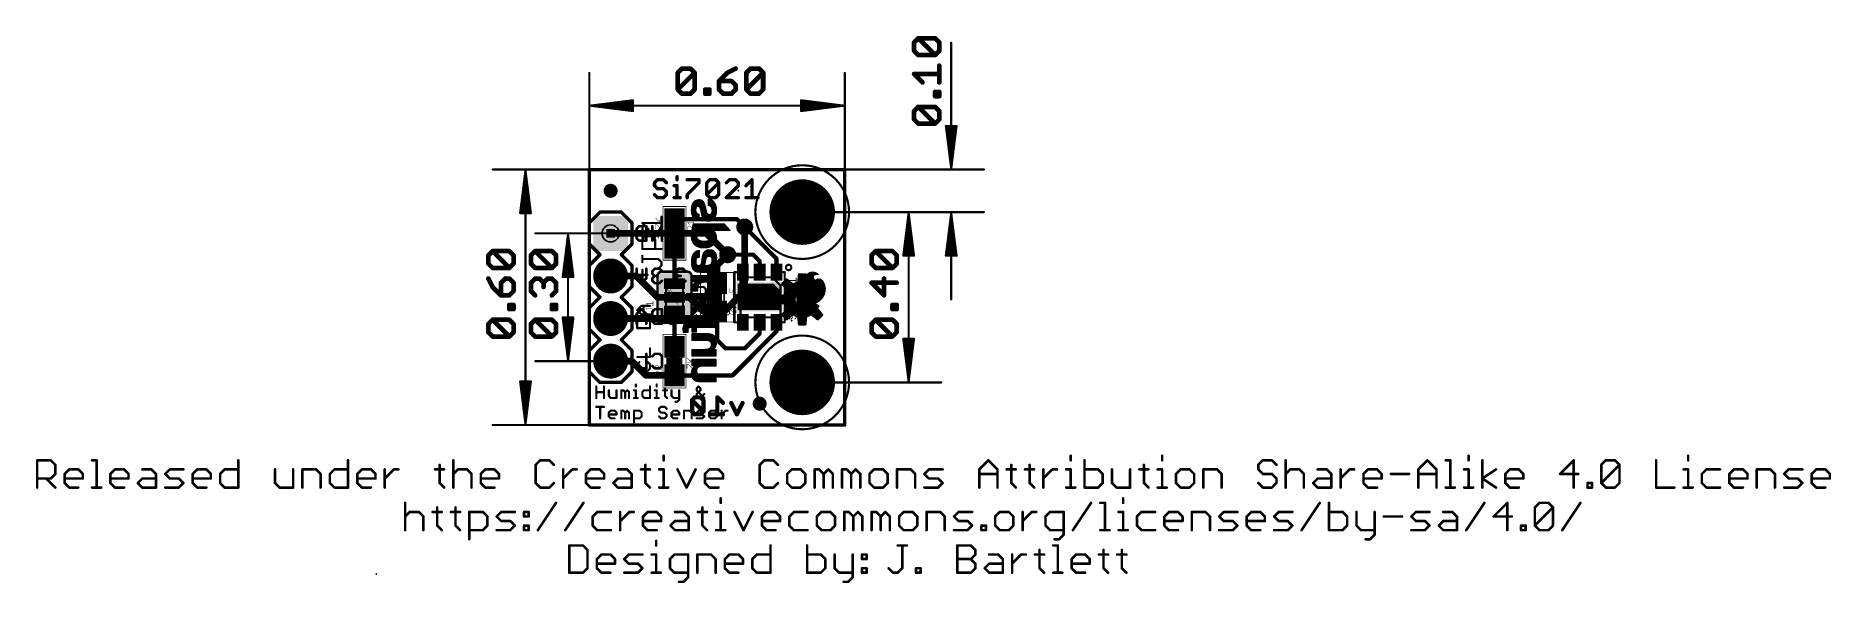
# Model space of a CAD drawing. Extents: x -33 to 74, y -9 to 23.
import ezdxf

# ---------------------------------------------------------------- set-up
doc = ezdxf.new("R2010")
doc.units = 0
for name, color, linetype in [('1', 12, 'CONTINUOUS'), ('16', 132, 'CONTINUOUS'), ('17', 110, 'CONTINUOUS'), ('18', 110, 'CONTINUOUS'), ('20', 53, 'CONTINUOUS'), ('21', 41, 'CONTINUOUS'), ('22', 40, 'CONTINUOUS'), ('23', 53, 'CONTINUOUS'), ('24', 53, 'CONTINUOUS'), ('25', 253, 'CONTINUOUS'), ('27', 253, 'CONTINUOUS'), ('29', 253, 'CONTINUOUS'), ('30', 253, 'CONTINUOUS'), ('31', 253, 'CONTINUOUS'), ('35', 253, 'CONTINUOUS'), ('39', 12, 'CONTINUOUS'), ('41', 12, 'CONTINUOUS'), ('42', 132, 'CONTINUOUS'), ('44', 253, 'CONTINUOUS'), ('47', 253, 'CONTINUOUS'), ('51', 53, 'CONTINUOUS')]:
    doc.layers.add(name, color=color, linetype=linetype)

# ---------------------------------------------------------------- blocks, each defined once
blk = doc.blocks.new('RECT')
blk.add_solid([(-0.5, -0.5), (0.5, -0.5), (-0.5, 0.5), (0.5, 0.5)])
blk = doc.blocks.new('SQUAREP')
blk.add_solid([(-0.5, -0.5), (0.5, -0.5), (-0.5, 0.5), (0.5, 0.5)])
blk = doc.blocks.new('ROUNDP')
at = {"const_width": 0.5}
blk.add_lwpolyline([(0, -0.25, 1), (0, 0.25, 1), (0, -0.25)], format="xyb", dxfattribs=at)
blk = doc.blocks.new('PIE')
at = {"const_width": 0.5}
blk.add_lwpolyline([(0, -0.25, 1), (0, 0.25, 1), (0, -0.25)], format="xyb", dxfattribs=at)
blk = doc.blocks.new('ROUNDV')
at = {"const_width": 0.5}
blk.add_lwpolyline([(0, -0.25, 1), (0, 0.25, 1), (0, -0.25)], format="xyb", dxfattribs=at)

msp = doc.modelspace()

# ---------------------------------------------------------------- linework, layer by layer
at = {"layer": '1'}
for points, const_width in [([(5.08, 12.28), (8.802, 12.28)], 0.254), ([(8.802, 12.28), (9.271, 11.811)], 0.254), ([(9.271, 11.811), (11.16, 9.922)], 0.254), ([(5.08, 8.4328), (5.08, 10.58)], 0.254), ([(7.62, 9.525), (8.255, 10.16)], 0.4064), ([(7.62, 9.525), (7.62, 8.47)], 0.4064), ([(9.779, 10.16), (8.255, 10.16)], 0.254), ([(10.16, 9.779), (9.779, 10.16)], 0.254), ([(10.16, 9.12), (10.16, 9.779)], 0.254), ([(11.16, 9.12), (11.16, 9.922)], 0.254), ([(2.794, 8.89), (1.27, 8.89)], 0.4064), ([(4.064, 7.62), (2.794, 8.89)], 0.4064), ([(5.08, 7.62), (4.064, 7.62)], 0.4064), ([(5.08, 7.62), (5.969, 7.62)], 0.4064), ([(5.969, 7.62), (6.819, 6.77)], 0.4064), ([(8.91, 6.92), (8.91, 8.37)], 0.127), ([(8.91, 8.37), (10.96, 8.37)], 0.127), ([(8.91, 8.255), (11.075, 8.255)], 0.127), ([(8.91, 8.128), (11.202, 8.128)], 0.127), ([(8.91, 8.001), (11.329, 8.001)], 0.127), ([(8.91, 7.874), (11.41, 7.874)], 0.127), ([(8.91, 7.747), (11.41, 7.747)], 0.127), ([(8.91, 7.62), (11.41, 7.62)], 0.127), ([(8.91, 7.493), (11.41, 7.493)], 0.127), ([(10.96, 8.37), (11.41, 7.92)], 0.127), ([(11.41, 7.92), (11.41, 6.92)], 0.127), ([(5.08, 6.8072), (5.08, 4.66)], 0.254), ([(6.819, 6.77), (7.62, 6.77)], 0.4064), ([(7.62, 5.08), (7.62, 6.77)], 0.254), ([(8.91, 7.366), (11.41, 7.366)], 0.127), ([(8.91, 7.239), (11.41, 7.239)], 0.127), ([(8.91, 7.112), (11.41, 7.112)], 0.127), ([(8.91, 6.985), (11.41, 6.985)], 0.127), ([(11.41, 6.92), (8.91, 6.92)], 0.127), ([(11.16, 5.572), (8.548, 2.96)], 0.254), ([(10.16, 5.461), (9.271, 4.572)], 0.254), ([(10.16, 5.461), (10.16, 6.12)], 0.254), ([(11.16, 5.572), (11.16, 6.12)], 0.254), ([(8.128, 4.572), (7.62, 5.08)], 0.254), ([(9.271, 4.572), (8.128, 4.572)], 0.254), ([(1.27, 3.81), (2.54, 3.81)], 0.4064), ([(3.39, 2.96), (2.54, 3.81)], 0.4064), ([(5.08, 2.96), (3.39, 2.96)], 0.4064), ([(8.548, 2.96), (5.08, 2.96)], 0.254)]:
    msp.add_lwpolyline(points, dxfattribs=dict(at, const_width=const_width))
for points, const_width in [([(5.08, 12.3435, 1), (5.08, 12.2165)], 0.127), ([(8.8469, 12.3249, 1), (8.7571, 12.2351)], 0.127), ([(8.802, 12.2165, 1), (8.802, 12.3435)], 0.127), ([(9.3159, 11.8559, 1), (9.2261, 11.7661)], 0.127), ([(9.2261, 11.7661, 1), (9.3159, 11.8559)], 0.127), ([(5.1435, 10.58, 1), (5.0165, 10.58)], 0.127), ([(7.7216, 9.525, 1), (7.5184, 9.525)], 0.2032), ([(7.5482, 9.5968, 1), (7.6918, 9.4532)], 0.2032), ([(8.3268, 10.0882, 1), (8.1832, 10.2318)], 0.2032), ([(8.255, 10.2235, 1), (8.255, 10.0965)], 0.127), ([(9.8239, 10.2049, 1), (9.7341, 10.1151)], 0.127), ([(9.779, 10.0965, 1), (9.779, 10.2235)], 0.127), ([(10.2235, 9.779, 1), (10.0965, 9.779)], 0.127), ([(10.1151, 9.7341, 1), (10.2049, 9.8239)], 0.127), ([(11.2235, 9.922, 1), (11.0965, 9.922)], 0.127), ([(11.1151, 9.8771, 1), (11.2049, 9.9669)], 0.127), ([(1.27, 8.9916, 1), (1.27, 8.7884)], 0.2032), ([(2.8658, 8.9618, 1), (2.7222, 8.8182)], 0.2032), ([(2.794, 8.7884, 1), (2.794, 8.9916)], 0.2032), ([(7.5184, 8.47, 1), (7.7216, 8.47)], 0.2032), ([(10.0965, 9.12, 1), (10.2235, 9.12)], 0.127), ([(11.0965, 9.12, 1), (11.2235, 9.12)], 0.127), ([(4.064, 7.7216, 1), (4.064, 7.5184)], 0.2032), ([(3.9922, 7.5482, 1), (4.1358, 7.6918)], 0.2032), ([(5.08, 7.7216, 1), (5.08, 7.5184)], 0.2032), ([(5.0165, 8.4328, 1), (5.1435, 8.4328)], 0.127), ([(5.08, 7.5184, 1), (5.08, 7.7216)], 0.2032), ([(6.0408, 7.6918, 1), (5.8972, 7.5482)], 0.2032), ([(5.969, 7.5184, 1), (5.969, 7.7216)], 0.2032), ([(8.9418, 8.37, 1), (8.8782, 8.37)], 0.0635), ([(8.91, 8.1598, 1), (8.91, 8.0962)], 0.0635), ([(8.91, 8.4018, 1), (8.91, 8.3383)], 0.0635), ([(8.91, 8.2868, 1), (8.91, 8.2233)], 0.0635), ([(8.91, 8.0328, 1), (8.91, 7.9693)], 0.0635), ([(8.91, 7.9058, 1), (8.91, 7.8423)], 0.0635), ([(8.91, 7.7788, 1), (8.91, 7.7153)], 0.0635), ([(8.91, 7.6517, 1), (8.91, 7.5883)], 0.0635), ([(8.91, 7.5248, 1), (8.91, 7.4613)], 0.0635), ([(10.9825, 8.3925, 1), (10.9375, 8.3475)], 0.0635), ([(10.96, 8.3383, 1), (10.96, 8.4018)], 0.0635), ([(11.075, 8.2233, 1), (11.075, 8.2868)], 0.0635), ([(11.202, 8.0962, 1), (11.202, 8.1598)], 0.0635), ([(11.329, 7.9693, 1), (11.329, 8.0328)], 0.0635), ([(11.4418, 7.92, 1), (11.3782, 7.92)], 0.0635), ([(11.3875, 7.8975, 1), (11.4325, 7.9425)], 0.0635), ([(11.41, 7.8423, 1), (11.41, 7.9058)], 0.0635), ([(11.41, 7.7153, 1), (11.41, 7.7788)], 0.0635), ([(11.41, 7.5883, 1), (11.41, 7.6517)], 0.0635), ([(11.41, 7.4613, 1), (11.41, 7.5248)], 0.0635), ([(5.1435, 6.8072, 1), (5.0165, 6.8072)], 0.127), ([(6.819, 6.8716, 1), (6.819, 6.6684)], 0.2032), ([(6.7472, 6.6982, 1), (6.8908, 6.8418)], 0.2032), ([(7.6835, 6.77, 1), (7.5565, 6.77)], 0.127), ([(7.62, 6.6684, 1), (7.62, 6.8716)], 0.2032), ([(8.8782, 6.92, 1), (8.9418, 6.92)], 0.0635), ([(8.91, 7.3978, 1), (8.91, 7.3343)], 0.0635), ([(8.91, 7.2708, 1), (8.91, 7.2073)], 0.0635), ([(8.91, 7.1437, 1), (8.91, 7.0803)], 0.0635), ([(8.91, 7.0168, 1), (8.91, 6.9533)], 0.0635), ([(8.91, 6.9517, 1), (8.91, 6.8883)], 0.0635), ([(11.3782, 6.92, 1), (11.4418, 6.92)], 0.0635), ([(11.41, 7.3343, 1), (11.41, 7.3978)], 0.0635), ([(11.41, 7.2073, 1), (11.41, 7.2708)], 0.0635), ([(11.41, 7.0803, 1), (11.41, 7.1437)], 0.0635), ([(11.41, 6.9533, 1), (11.41, 7.0168)], 0.0635), ([(11.41, 6.8883, 1), (11.41, 6.9517)], 0.0635), ([(10.2235, 6.12, 1), (10.0965, 6.12)], 0.127), ([(10.0965, 5.461, 1), (10.2235, 5.461)], 0.127), ([(10.2049, 5.4161, 1), (10.1151, 5.5059)], 0.127), ([(11.2235, 6.12, 1), (11.0965, 6.12)], 0.127), ([(11.0965, 5.572, 1), (11.2235, 5.572)], 0.127), ([(11.2049, 5.5271, 1), (11.1151, 5.6169)], 0.127), ([(5.0165, 4.66, 1), (5.1435, 4.66)], 0.127), ([(7.6649, 5.1249, 1), (7.5751, 5.0351)], 0.127), ([(7.5565, 5.08, 1), (7.6835, 5.08)], 0.127), ([(8.128, 4.6355, 1), (8.128, 4.5085)], 0.127), ([(8.0831, 4.5271, 1), (8.1729, 4.6169)], 0.127), ([(9.2261, 4.6169, 1), (9.3159, 4.5271)], 0.127), ([(9.271, 4.5085, 1), (9.271, 4.6355)], 0.127), ([(1.27, 3.9116, 1), (1.27, 3.7084)], 0.2032), ([(2.6118, 3.8818, 1), (2.4682, 3.7382)], 0.2032), ([(2.54, 3.7084, 1), (2.54, 3.9116)], 0.2032), ([(3.39, 3.0616, 1), (3.39, 2.8584)], 0.2032), ([(3.3182, 2.8882, 1), (3.4618, 3.0318)], 0.2032), ([(5.08, 3.0235, 1), (5.08, 2.8965)], 0.127), ([(5.08, 2.8584, 1), (5.08, 3.0616)], 0.2032), ([(8.5031, 3.0049, 1), (8.5929, 2.9151)], 0.127), ([(8.548, 2.8965, 1), (8.548, 3.0235)], 0.127)]:
    msp.add_lwpolyline(points, format="xyb", dxfattribs=dict(at, const_width=const_width))
at = {"layer": '16'}
for points, const_width in [([(9.271, 8.001), (9.271, 11.811)], 0.4064), ([(1.27, 11.43), (6.985, 11.43)], 0.4064), ([(6.985, 11.43), (8.255, 10.16)], 0.4064), ([(9.271, 8.001), (7.62, 6.35)], 0.4064), ([(1.27, 6.35), (7.62, 6.35)], 0.4064), ([(6.2968, 1.6519), (6.1273, 1.4824)], 0.254), ([(6.1273, 1.4824), (6.1273, 0.8045)], 0.254), ([(6.8052, 0.8045), (6.1273, 1.4824)], 0.254), ([(6.6357, 1.6519), (6.2968, 1.6519)], 0.254), ([(6.8052, 1.4824), (6.6357, 1.6519)], 0.254), ([(6.8052, 0.8045), (6.8052, 1.4824)], 0.254), ([(7.9746, 1.3129), (7.6356, 1.6519)], 0.254), ([(7.6356, 1.6519), (7.6356, 0.635)], 0.254), ([(8.805, 0.635), (8.4661, 1.3129)], 0.254), ([(9.144, 1.3129), (8.805, 0.635)], 0.254), ([(6.1273, 0.8045), (6.2968, 0.635)], 0.254), ([(6.2968, 0.635), (6.6357, 0.635)], 0.254), ([(6.6357, 0.635), (6.8052, 0.8045)], 0.254), ([(7.9746, 0.635), (7.2967, 0.635)], 0.254)]:
    msp.add_lwpolyline(points, dxfattribs=dict(at, const_width=const_width))
for points, const_width in [([(9.3726, 11.811, 1), (9.1694, 11.811)], 0.2032), ([(1.27, 11.5316, 1), (1.27, 11.3284)], 0.2032), ([(7.0568, 11.5018, 1), (6.9132, 11.3582)], 0.2032), ([(6.985, 11.3284, 1), (6.985, 11.5316)], 0.2032), ([(8.1832, 10.0882, 1), (8.3268, 10.2318)], 0.2032), ([(9.1694, 8.001, 1), (9.3726, 8.001)], 0.2032), ([(9.3428, 7.9292, 1), (9.1992, 8.0728)], 0.2032), ([(1.27, 6.4516, 1), (1.27, 6.2484)], 0.2032), ([(7.5482, 6.4218, 1), (7.6918, 6.2782)], 0.2032), ([(7.62, 6.2484, 1), (7.62, 6.4516)], 0.2032), ([(6.1908, 1.4824, 1), (6.0638, 1.4824)], 0.127), ([(6.1722, 1.5273, 1), (6.0824, 1.4375)], 0.127), ([(6.0824, 1.5273, 1), (6.1722, 1.4375)], 0.127), ([(6.2968, 1.7154, 1), (6.2968, 1.5884)], 0.127), ([(6.3417, 1.607, 1), (6.2519, 1.6968)], 0.127), ([(6.6806, 1.6968, 1), (6.5908, 1.607)], 0.127), ([(6.6357, 1.5884, 1), (6.6357, 1.7154)], 0.127), ([(6.8687, 1.4824, 1), (6.7417, 1.4824)], 0.127), ([(6.7603, 1.4375, 1), (6.8501, 1.5273)], 0.127), ([(7.6805, 1.6968, 1), (7.5907, 1.607)], 0.127), ([(7.6991, 1.6519, 1), (7.5721, 1.6519)], 0.127), ([(7.9297, 1.268, 1), (8.0195, 1.3578)], 0.127), ([(8.5229, 1.3413, 1), (8.4093, 1.2845)], 0.127), ([(9.2008, 1.2845, 1), (9.0872, 1.3413)], 0.127), ([(6.1722, 0.8494, 1), (6.0824, 0.7596)], 0.127), ([(6.0638, 0.8045, 1), (6.1908, 0.8045)], 0.127), ([(6.2968, 0.6985, 1), (6.2968, 0.5715)], 0.127), ([(6.2519, 0.5901, 1), (6.3417, 0.6799)], 0.127), ([(6.5908, 0.6799, 1), (6.6806, 0.5901)], 0.127), ([(6.6357, 0.5715, 1), (6.6357, 0.6985)], 0.127), ([(6.7417, 0.8045, 1), (6.8687, 0.8045)], 0.127), ([(6.8501, 0.7596, 1), (6.7603, 0.8494)], 0.127), ([(6.7603, 0.7596, 1), (6.8501, 0.8494)], 0.127), ([(7.2967, 0.6985, 1), (7.2967, 0.5715)], 0.127), ([(7.5721, 0.635, 1), (7.6991, 0.635)], 0.127), ([(7.9746, 0.5715, 1), (7.9746, 0.6985)], 0.127), ([(8.7482, 0.6634, 1), (8.8618, 0.6066)], 0.127), ([(8.7482, 0.6066, 1), (8.8618, 0.6634)], 0.127)]:
    msp.add_lwpolyline(points, format="xyb", dxfattribs=dict(at, const_width=const_width))
at = {"layer": '20', "const_width": 0.2032}
for points in [[(15.24, 15.24), (0, 15.24)], [(0, 15.24), (0, 0)], [(15.24, 0), (15.24, 15.24)], [(0, 0), (15.24, 0)]]:
    msp.add_lwpolyline(points, dxfattribs=at)
at = {"layer": '20', "const_width": 0.1016}
for points in [[(0, 15.2908, 1), (0, 15.1892)], [(0.0508, 15.24, 1), (-0.0508, 15.24)], [(15.2908, 15.24, 1), (15.1892, 15.24)], [(15.24, 15.1892, 1), (15.24, 15.2908)], [(0, 0.0508, 1), (0, -0.0508)], [(-0.0508, 0, 1), (0.0508, 0)], [(15.1892, 0, 1), (15.2908, 0)], [(15.24, -0.0508, 1), (15.24, 0.0508)]]:
    msp.add_lwpolyline(points, format="xyb", dxfattribs=at)
at = {"layer": '20'}
for centre in [(12.7, 12.7), (12.7, 2.54)]:
    msp.add_circle(centre, 1.651, dxfattribs=at)
at = {"layer": '21'}
for points, const_width in [([(4.067, 14.6313), (3.889, 14.4534)], 0.2032), ([(3.889, 14.4534), (3.889, 14.2754)], 0.2032), ([(3.889, 14.2754), (4.067, 14.0975)], 0.2032), ([(4.4229, 14.6313), (4.067, 14.6313)], 0.2032), ([(4.067, 14.0975), (4.4229, 14.0975)], 0.2032), ([(4.6008, 14.4534), (4.4229, 14.6313)], 0.2032), ([(4.4229, 14.0975), (4.6008, 13.9195)], 0.2032), ([(4.6008, 13.9195), (4.6008, 13.7416)], 0.2032), ([(5.0584, 14.2754), (5.2363, 14.2754)], 0.2032), ([(5.2363, 14.8093), (5.2363, 14.6313)], 0.2032), ([(5.2363, 14.2754), (5.2363, 13.5636)], 0.2032), ([(5.838, 14.6313), (6.5498, 14.6313)], 0.2032), ([(6.5498, 14.4534), (5.838, 13.7416)], 0.2032), ([(6.5498, 14.6313), (6.5498, 14.4534)], 0.2032), ([(7.0074, 14.4534), (7.1853, 14.6313)], 0.2032), ([(7.0074, 13.7416), (7.0074, 14.4534)], 0.2032), ([(7.0074, 13.7416), (7.7192, 14.4534)], 0.2032), ([(7.1853, 14.6313), (7.5413, 14.6313)], 0.2032), ([(7.5413, 14.6313), (7.7192, 14.4534)], 0.2032), ([(7.7192, 14.4534), (7.7192, 13.7416)], 0.2032), ([(8.3547, 14.6313), (8.1768, 14.4534)], 0.2032), ([(8.1768, 13.5636), (8.8886, 14.2754)], 0.2032), ([(8.7106, 14.6313), (8.3547, 14.6313)], 0.2032), ([(8.8886, 14.4534), (8.7106, 14.6313)], 0.2032), ([(8.8886, 14.2754), (8.8886, 14.4534)], 0.2032), ([(9.3462, 14.2754), (9.7021, 14.6313)], 0.2032), ([(9.7021, 14.6313), (9.7021, 13.5636)], 0.2032), ([(4.067, 13.5636), (3.889, 13.7416)], 0.2032), ([(4.4229, 13.5636), (4.067, 13.5636)], 0.2032), ([(4.6008, 13.7416), (4.4229, 13.5636)], 0.2032), ([(5.0584, 13.5636), (5.4143, 13.5636)], 0.2032), ([(5.838, 13.7416), (5.838, 13.5636)], 0.2032), ([(7.1853, 13.5636), (7.0074, 13.7416)], 0.2032), ([(7.5413, 13.5636), (7.1853, 13.5636)], 0.2032), ([(7.7192, 13.7416), (7.5413, 13.5636)], 0.2032), ([(8.8886, 13.5636), (8.1768, 13.5636)], 0.2032), ([(9.3462, 13.5636), (10.058, 13.5636)], 0.2032), ([(0.635, 12.7), (0, 12.065)], 0.2032), ([(0, 10.795), (0, 12.065)], 0.2032), ([(1.905, 12.7), (0.635, 12.7)], 0.2032), ([(2.54, 12.065), (1.905, 12.7)], 0.2032), ([(2.54, 12.065), (2.54, 10.795)], 0.2032), ([(3.1746, 11.2057), (3.1746, 11.7819)], 0.1524), ([(0.635, 10.16), (0, 10.795)], 0.2032), ([(2.54, 10.795), (1.905, 10.16)], 0.2032), ([(0, 9.525), (0.635, 10.16)], 0.2032), ([(1.905, 10.16), (2.54, 9.525)], 0.2032), ([(0, 8.255), (0, 9.525)], 0.2032), ([(2.54, 9.525), (2.54, 8.255)], 0.2032), ([(2.8865, 8.9538), (3.4627, 8.9538)], 0.1524), ([(3.1746, 8.6657), (3.1746, 9.2419)], 0.1524), ([(4.064, 6.35), (4.064, 8.89)], 0.1524), ([(5.842, 9.144), (4.318, 9.144)], 0.1524), ([(6.096, 8.89), (6.096, 6.35)], 0.1524), ([(8.6614, 6.1214), (8.6614, 9.1186)], 0.127), ([(8.6614, 9.1186), (8.763, 9.1186)], 0.127), ([(11.6586, 9.1186), (11.557, 9.1186)], 0.127), ([(11.6586, 6.1214), (11.6586, 9.1186)], 0.127), ([(12.915, 8.883), (12.885, 8.793)], 0.0762), ([(12.885, 8.793), (12.885, 8.713)], 0.0762), ([(12.885, 8.763), (13.36, 8.763)], 0.0762), ([(12.885, 8.713), (12.905, 8.623)], 0.0762), ([(12.8908, 8.6868), (13.4025, 8.6868)], 0.0762), ([(12.9004, 8.8392), (13.355, 8.8392)], 0.0762), ([(12.905, 8.623), (12.955, 8.533)], 0.0762), ([(12.9119, 8.6106), (13.4815, 8.6106)], 0.0762), ([(12.965, 8.963), (12.915, 8.883)], 0.0762), ([(12.9352, 8.9154), (13.3899, 8.9154)], 0.0762), ([(12.9542, 8.5344), (13.6494, 8.5344)], 0.0762), ([(12.955, 8.533), (13.025, 8.453)], 0.0762), ([(13.055, 9.033), (12.965, 8.963)], 0.0762), ([(13.0018, 8.9916), (13.5594, 8.9916)], 0.0762), ([(13.165, 9.093), (13.055, 9.033)], 0.0762), ([(13.1188, 9.0678), (13.5154, 9.0678)], 0.0762), ([(13.275, 9.113), (13.165, 9.093)], 0.0762), ([(13.375, 9.113), (13.275, 9.113)], 0.0762), ([(13.355, 8.843), (13.365, 8.873)], 0.0762), ([(13.355, 8.783), (13.355, 8.843)], 0.0762), ([(13.365, 8.743), (13.355, 8.783)], 0.0762), ([(13.365, 8.873), (13.375, 8.893)], 0.0762), ([(13.405, 8.683), (13.365, 8.743)], 0.0762), ([(13.465, 9.093), (13.375, 9.113)], 0.0762), ([(13.375, 8.893), (13.395, 8.923)], 0.0762), ([(13.395, 8.923), (13.435, 8.953)], 0.0762), ([(13.465, 8.623), (13.405, 8.683)], 0.0762), ([(13.435, 8.953), (13.475, 8.973)], 0.0762), ([(13.605, 9.023), (13.465, 9.093)], 0.0762), ([(13.505, 8.593), (13.465, 8.623)], 0.0762), ([(13.475, 8.973), (13.525, 8.983)], 0.0762), ([(13.535, 8.573), (13.505, 8.593)], 0.0762), ([(13.525, 8.983), (13.565, 8.993)], 0.0762), ([(13.575, 8.553), (13.535, 8.573)], 0.0762), ([(13.565, 8.993), (13.625, 8.993)], 0.0762), ([(13.655, 8.533), (13.575, 8.553)], 0.0762), ([(13.645, 8.993), (13.605, 9.023)], 0.0762), ([(13.625, 8.993), (13.645, 8.983)], 0.0762), ([(13.6278, 8.9916), (13.6464, 8.9916)], 0.0762), ([(13.655, 8.983), (13.645, 8.993)], 0.0762), ([(13.645, 8.983), (13.655, 8.983)], 0.0762), ([(13.685, 8.533), (13.655, 8.533)], 0.0762), ([(13.715, 8.543), (13.685, 8.533)], 0.0762), ([(13.6892, 8.5344), (13.9496, 8.5344)], 0.0762), ([(13.745, 8.573), (13.715, 8.543)], 0.0762), ([(13.755, 8.593), (13.745, 8.573)], 0.0762), ([(13.765, 8.623), (13.755, 8.593)], 0.0762), ([(13.7609, 8.6106), (13.8916, 8.6106)], 0.0762), ([(13.765, 8.713), (13.765, 8.623)], 0.0762), ([(13.845, 8.663), (13.765, 8.713)], 0.0762), ([(13.765, 8.6868), (13.8069, 8.6868)], 0.0762), ([(13.925, 8.573), (13.845, 8.663)], 0.0762), ([(13.995, 8.463), (13.925, 8.573)], 0.0762), ([(0.635, 7.62), (0, 8.255)], 0.2032), ([(0, 6.985), (0.635, 7.62)], 0.2032), ([(2.54, 8.255), (1.905, 7.62)], 0.2032), ([(1.905, 7.62), (2.54, 6.985)], 0.2032), ([(6.8325, 8.2291), (6.2605, 8.2291)], 0.127), ([(6.2605, 7.7715), (6.8325, 7.7715)], 0.127), ([(6.2605, 7.3663), (6.3749, 7.4807)], 0.127), ([(6.3749, 7.4807), (6.6037, 7.4807)], 0.127), ([(6.6037, 7.4807), (6.7181, 7.3663)], 0.127), ([(6.9469, 8.1147), (6.8325, 8.2291)], 0.127), ([(6.8325, 7.7715), (6.9469, 7.8859)], 0.127), ([(6.9469, 7.8859), (6.9469, 8.1147)], 0.127), ([(7.5921, 7.62), (7.6479, 7.62)], 0.381), ([(12.395, 8.033), (12.385, 7.953)], 0.0762), ([(12.385, 7.953), (12.385, 6.583)], 0.0762), ([(12.385, 7.9248), (14.0497, 7.9248)], 0.0762), ([(12.385, 7.8486), (14.0296, 7.8486)], 0.0762), ([(12.385, 7.7724), (14.0036, 7.7724)], 0.0762), ([(12.385, 7.6962), (13.9612, 7.6962)], 0.0762), ([(12.385, 7.62), (13.9189, 7.62)], 0.0762), ([(12.385, 7.5438), (13.8612, 7.5438)], 0.0762), ([(12.385, 7.4676), (13.7896, 7.4676)], 0.0762), ([(12.391, 8.001), (12.83, 8.001)], 0.0762), ([(12.415, 8.103), (12.395, 8.033)], 0.0762), ([(12.4076, 8.0772), (12.7555, 8.0772)], 0.0762), ([(12.475, 8.203), (12.415, 8.103)], 0.0762), ([(12.4452, 8.1534), (12.735, 8.1534)], 0.0762), ([(12.525, 8.243), (12.475, 8.203)], 0.0762), ([(12.5083, 8.2296), (12.7816, 8.2296)], 0.0762), ([(12.565, 8.273), (12.525, 8.243)], 0.0762), ([(12.615, 8.293), (12.565, 8.273)], 0.0762), ([(12.665, 8.303), (12.615, 8.293)], 0.0762), ([(12.725, 8.313), (12.665, 8.303)], 0.0762), ([(12.6818, 8.3058), (12.8594, 8.3058)], 0.0762), ([(12.845, 8.313), (12.725, 8.313)], 0.0762), ([(12.735, 8.163), (12.745, 8.193)], 0.0762), ([(12.735, 8.123), (12.735, 8.163)], 0.0762), ([(12.745, 8.093), (12.735, 8.123)], 0.0762), ([(12.745, 8.193), (12.805, 8.253)], 0.0762), ([(12.765, 8.063), (12.745, 8.093)], 0.0762), ([(12.825, 8.003), (12.765, 8.063)], 0.0762), ([(12.805, 8.253), (12.835, 8.263)], 0.0762), ([(12.875, 7.983), (12.825, 8.003)], 0.0762), ([(12.835, 8.263), (12.875, 8.283)], 0.0762), ([(12.885, 8.293), (12.845, 8.313)], 0.0762), ([(12.875, 8.283), (12.885, 8.293)], 0.0762), ([(12.925, 7.973), (12.875, 7.983)], 0.0762), ([(13.005, 7.973), (12.925, 7.973)], 0.0762), ([(13.085, 7.993), (13.005, 7.973)], 0.0762), ([(13.0205, 8.4582), (13.9966, 8.4582)], 0.0762), ([(13.025, 8.453), (13.105, 8.363)], 0.0762), ([(13.145, 8.033), (13.085, 7.993)], 0.0762), ([(13.0881, 8.382), (14.022, 8.382)], 0.0762), ([(13.097, 8.001), (14.0661, 8.001)], 0.0762), ([(13.105, 8.363), (13.175, 8.293)], 0.0762), ([(13.185, 8.083), (13.145, 8.033)], 0.0762), ([(13.1622, 8.3058), (14.0464, 8.3058)], 0.0762), ([(13.175, 8.293), (13.205, 8.213)], 0.0762), ([(13.1804, 8.0772), (14.0705, 8.0772)], 0.0762), ([(13.205, 8.143), (13.185, 8.083)], 0.0762), ([(13.1988, 8.2296), (14.0606, 8.2296)], 0.0762), ([(13.205, 8.213), (13.205, 8.143)], 0.0762), ([(13.205, 8.1534), (14.0749, 8.1534)], 0.0762), ([(13.765, 7.443), (13.845, 7.523)], 0.0762), ([(13.845, 7.523), (13.915, 7.613)], 0.0762), ([(13.915, 7.613), (14.015, 7.793)], 0.0762), ([(14.045, 8.313), (13.995, 8.463)], 0.0762), ([(14.015, 7.793), (14.065, 7.983)], 0.0762), ([(14.075, 8.153), (14.045, 8.313)], 0.0762), ([(14.065, 7.983), (14.075, 8.153)], 0.0762), ([(0, 5.715), (0, 6.985)], 0.2032), ([(2.54, 6.985), (2.54, 5.715)], 0.2032), ([(2.8569, 6.8513), (3.1111, 7.1055)], 0.127), ([(3.1111, 6.5971), (2.8569, 6.8513)], 0.127), ([(3.1111, 7.1055), (3.6195, 7.1055)], 0.127), ([(3.6195, 6.5971), (3.1111, 6.5971)], 0.127), ([(3.2382, 6.5971), (3.2382, 7.1055)], 0.127), ([(6.2605, 7.0231), (6.2605, 7.3663)], 0.127), ([(6.9469, 7.0231), (6.2605, 7.0231)], 0.127), ([(6.7181, 7.3663), (6.7181, 7.0231)], 0.127), ([(12.385, 7.3914), (13.706, 7.3914)], 0.0762), ([(12.385, 7.3152), (13.5887, 7.3152)], 0.0762), ([(12.385, 7.239), (13.351, 7.239)], 0.0762), ([(12.385, 7.1628), (12.9213, 7.1628)], 0.0762), ([(12.385, 7.0866), (12.8386, 7.0866)], 0.0762), ([(12.385, 7.0104), (12.7685, 7.0104)], 0.0762), ([(12.385, 6.9342), (12.7032, 6.9342)], 0.0762), ([(12.385, 6.858), (12.63, 6.858)], 0.0762), ([(12.385, 6.7818), (12.5557, 6.7818)], 0.0762), ([(12.385, 6.7056), (12.4876, 6.7056)], 0.0762), ([(12.385, 6.583), (12.435, 6.633)], 0.0762), ([(12.385, 6.6294), (12.4314, 6.6294)], 0.0762), ([(12.435, 6.633), (12.465, 6.683)], 0.0762), ([(12.465, 6.683), (12.515, 6.733)], 0.0762), ([(12.515, 6.733), (12.565, 6.793)], 0.0762), ([(12.565, 6.793), (12.685, 6.913)], 0.0762), ([(12.685, 6.913), (12.805, 7.053)], 0.0762), ([(12.805, 7.053), (12.905, 7.153)], 0.0762), ([(12.905, 7.153), (13.005, 7.213)], 0.0762), ([(13.005, 7.213), (13.065, 7.223)], 0.0762), ([(13.065, 7.223), (13.255, 7.223)], 0.0762), ([(13.255, 7.223), (13.375, 7.243)], 0.0762), ([(13.375, 7.243), (13.485, 7.273)], 0.0762), ([(13.485, 7.273), (13.585, 7.313)], 0.0762), ([(13.585, 7.313), (13.685, 7.373)], 0.0762), ([(13.685, 7.373), (13.765, 7.443)], 0.0762), ([(0.635, 5.08), (0, 5.715)], 0.2032), ([(2.54, 5.715), (1.905, 5.08)], 0.2032), ([(2.984, 6.2869), (2.8569, 6.1598)], 0.127), ([(2.8569, 6.1598), (2.8569, 5.7785)], 0.127), ([(2.8569, 5.7785), (3.6195, 5.7785)], 0.127), ([(3.4924, 6.2869), (2.984, 6.2869)], 0.127), ([(3.6195, 6.1598), (3.4924, 6.2869)], 0.127), ([(3.6195, 5.7785), (3.6195, 6.1598)], 0.127), ([(5.842, 6.096), (4.318, 6.096)], 0.1524), ([(8.763, 6.1214), (8.6614, 6.1214)], 0.127), ([(11.557, 6.1214), (11.6586, 6.1214)], 0.127), ([(0.635, 5.08), (0, 4.445)], 0.2032), ([(0, 3.175), (0, 4.445)], 0.2032), ([(2.54, 4.445), (1.905, 5.08)], 0.2032), ([(2.54, 4.445), (2.54, 3.175)], 0.2032), ([(3.6195, 4.0571), (3.6195, 4.5655)], 0.127), ([(0.635, 2.54), (0, 3.175)], 0.2032), ([(2.54, 3.175), (1.905, 2.54)], 0.2032), ([(2.8569, 4.0571), (3.6195, 4.0571)], 0.127), ([(2.984, 3.7469), (2.8569, 3.6198)], 0.127), ([(2.8569, 3.6198), (2.8569, 3.3656)], 0.127), ([(2.8569, 3.3656), (2.984, 3.2385)], 0.127), ([(2.984, 3.2385), (3.4924, 3.2385)], 0.127), ([(3.6195, 3.6198), (3.4924, 3.7469)], 0.127), ([(3.4924, 3.2385), (3.6195, 3.3656)], 0.127), ([(3.6195, 3.3656), (3.6195, 3.6198)], 0.127), ([(0.4139, 1.6129), (0.4139, 2.2993)], 0.127), ([(1.905, 2.54), (0.635, 2.54)], 0.2032), ([(0.8715, 2.2993), (0.8715, 1.6129)], 0.127), ([(2.7735, 2.4137), (2.7735, 2.2993)], 0.127), ([(3.6156, 2.2993), (3.6156, 1.6129)], 0.127), ([(4.0209, 2.4137), (4.0209, 2.2993)], 0.127), ([(4.5198, 2.1849), (4.5198, 1.7273)], 0.127), ([(6.5156, 2.2993), (6.4012, 2.1849)], 0.127), ([(6.4012, 2.1849), (6.4012, 2.0705)], 0.127), ([(6.63, 2.1849), (6.5156, 2.2993)], 0.127), ([(6.63, 2.0705), (6.63, 2.1849)], 0.127), ([(0.4139, 1.9561), (0.8715, 1.9561)], 0.127), ([(0.4139, 1.0801), (0.8715, 1.0801)], 0.127), ([(0.6427, 0.3937), (0.6427, 1.0801)], 0.127), ([(1.1623, 2.0705), (1.1623, 1.7273)], 0.127), ([(1.1623, 1.7273), (1.2767, 1.6129)], 0.127), ([(1.2767, 1.6129), (1.6199, 1.6129)], 0.127), ([(1.6199, 1.6129), (1.6199, 2.0705)], 0.127), ([(1.9107, 1.6129), (1.9107, 2.0705)], 0.127), ([(1.9107, 2.0705), (2.0251, 2.0705)], 0.127), ([(2.0251, 2.0705), (2.1395, 1.9561)], 0.127), ([(2.1395, 1.9561), (2.2539, 2.0705)], 0.127), ([(2.1395, 1.9561), (2.1395, 1.6129)], 0.127), ([(2.2539, 2.0705), (2.3683, 1.9561)], 0.127), ([(2.3683, 1.9561), (2.3683, 1.6129)], 0.127), ([(2.6591, 2.0705), (2.7735, 2.0705)], 0.127), ([(2.6591, 1.6129), (2.8879, 1.6129)], 0.127), ([(2.7735, 2.0705), (2.7735, 1.6129)], 0.127), ([(3.1581, 1.9561), (3.2725, 2.0705)], 0.127), ([(3.1581, 1.7273), (3.1581, 1.9561)], 0.127), ([(3.2725, 1.6129), (3.1581, 1.7273)], 0.127), ([(3.2725, 2.0705), (3.6156, 2.0705)], 0.127), ([(3.6156, 1.6129), (3.2725, 1.6129)], 0.127), ([(3.9065, 2.0705), (4.0209, 2.0705)], 0.127), ([(3.9065, 1.6129), (4.1353, 1.6129)], 0.127), ([(4.0209, 2.0705), (4.0209, 1.6129)], 0.127), ([(4.2703, 1.0801), (4.1559, 0.9657)], 0.127), ([(4.4991, 1.0801), (4.2703, 1.0801)], 0.127), ([(4.4054, 2.0705), (4.6342, 2.0705)], 0.127), ([(4.6135, 0.9657), (4.4991, 1.0801)], 0.127), ([(4.5198, 1.7273), (4.6342, 1.6129)], 0.127), ([(4.9044, 2.0705), (4.9044, 1.7273)], 0.127), ([(4.9044, 1.7273), (5.0188, 1.6129)], 0.127), ([(5.0188, 1.6129), (5.362, 1.6129)], 0.127), ([(5.2476, 1.3841), (5.1332, 1.3841)], 0.127), ([(5.362, 1.4985), (5.2476, 1.3841)], 0.127), ([(5.362, 2.0705), (5.362, 1.4985)], 0.127), ([(6.4012, 1.8417), (6.63, 2.0705)], 0.127), ([(6.4012, 2.0705), (6.8588, 1.6129)], 0.127), ([(6.4012, 1.7273), (6.4012, 1.8417)], 0.127), ([(6.5156, 1.6129), (6.4012, 1.7273)], 0.127), ([(6.63, 1.6129), (6.5156, 1.6129)], 0.127), ([(6.8588, 1.8417), (6.63, 1.6129)], 0.127), ([(1.1623, 0.7369), (1.2767, 0.8513)], 0.127), ([(1.1623, 0.5081), (1.1623, 0.7369)], 0.127), ([(1.6199, 0.6225), (1.1623, 0.6225)], 0.127), ([(1.2767, 0.3937), (1.1623, 0.5081)], 0.127), ([(1.2767, 0.8513), (1.5055, 0.8513)], 0.127), ([(1.5055, 0.3937), (1.2767, 0.3937)], 0.127), ([(1.5055, 0.8513), (1.6199, 0.7369)], 0.127), ([(1.6199, 0.7369), (1.6199, 0.6225)], 0.127), ([(1.9107, 0.3937), (1.9107, 0.8513)], 0.127), ([(1.9107, 0.8513), (2.0251, 0.8513)], 0.127), ([(2.0251, 0.8513), (2.1395, 0.7369)], 0.127), ([(2.1395, 0.7369), (2.2539, 0.8513)], 0.127), ([(2.1395, 0.7369), (2.1395, 0.3937)], 0.127), ([(2.2539, 0.8513), (2.3683, 0.7369)], 0.127), ([(2.3683, 0.7369), (2.3683, 0.3937)], 0.127), ([(2.6591, 0.1649), (2.6591, 0.8513)], 0.127), ([(2.6591, 0.8513), (3.0023, 0.8513)], 0.127), ([(3.0023, 0.3937), (2.6591, 0.3937)], 0.127), ([(3.0023, 0.8513), (3.1167, 0.7369)], 0.127), ([(3.1167, 0.5081), (3.0023, 0.3937)], 0.127), ([(3.1167, 0.7369), (3.1167, 0.5081)], 0.127), ([(4.1559, 0.9657), (4.1559, 0.8513)], 0.127), ([(4.1559, 0.8513), (4.2703, 0.7369)], 0.127), ([(4.2703, 0.3937), (4.1559, 0.5081)], 0.127), ([(4.2703, 0.7369), (4.4991, 0.7369)], 0.127), ([(4.4991, 0.3937), (4.2703, 0.3937)], 0.127), ([(4.4991, 0.7369), (4.6135, 0.6225)], 0.127), ([(4.6135, 0.5081), (4.4991, 0.3937)], 0.127), ([(4.6135, 0.6225), (4.6135, 0.5081)], 0.127), ([(4.9044, 0.7369), (5.0188, 0.8513)], 0.127), ([(4.9044, 0.5081), (4.9044, 0.7369)], 0.127), ([(5.362, 0.6225), (4.9044, 0.6225)], 0.127), ([(5.0188, 0.3937), (4.9044, 0.5081)], 0.127), ([(5.0188, 0.8513), (5.2476, 0.8513)], 0.127), ([(5.2476, 0.3937), (5.0188, 0.3937)], 0.127), ([(5.2476, 0.8513), (5.362, 0.7369)], 0.127), ([(5.362, 0.7369), (5.362, 0.6225)], 0.127), ([(5.6528, 0.3937), (5.6528, 0.8513)], 0.127), ([(5.6528, 0.8513), (5.996, 0.8513)], 0.127), ([(5.996, 0.8513), (6.1104, 0.7369)], 0.127), ([(6.1104, 0.7369), (6.1104, 0.3937)], 0.127), ([(6.4012, 0.7369), (6.5156, 0.8513)], 0.127), ([(6.5156, 0.6225), (6.4012, 0.7369)], 0.127), ([(6.4012, 0.3937), (6.7444, 0.3937)], 0.127), ([(6.5156, 0.8513), (6.8588, 0.8513)], 0.127), ([(6.7444, 0.6225), (6.5156, 0.6225)], 0.127), ([(6.8588, 0.5081), (6.7444, 0.6225)], 0.127), ([(6.7444, 0.3937), (6.8588, 0.5081)], 0.127), ([(7.264, 0.8513), (7.1496, 0.7369)], 0.127), ([(7.1496, 0.7369), (7.1496, 0.5081)], 0.127), ([(7.1496, 0.5081), (7.264, 0.3937)], 0.127), ([(7.4928, 0.8513), (7.264, 0.8513)], 0.127), ([(7.264, 0.3937), (7.4928, 0.3937)], 0.127), ([(7.6072, 0.7369), (7.4928, 0.8513)], 0.127), ([(7.4928, 0.3937), (7.6072, 0.5081)], 0.127), ([(7.6072, 0.5081), (7.6072, 0.7369)], 0.127), ([(7.898, 0.3937), (7.898, 0.8513)], 0.127), ([(7.898, 0.6225), (8.1268, 0.8513)], 0.127), ([(8.1268, 0.8513), (8.2412, 0.8513)], 0.127)]:
    msp.add_lwpolyline(points, dxfattribs=dict(at, const_width=const_width))
for points, const_width in [([(3.9398, 14.4534, 1), (3.8382, 14.4534)], 0.1016), ([(3.8531, 14.4893, 1), (3.9249, 14.4174)], 0.1016), ([(3.9249, 14.3113, 1), (3.8531, 14.2395)], 0.1016), ([(3.8382, 14.2754, 1), (3.9398, 14.2754)], 0.1016), ([(4.067, 14.6821, 1), (4.067, 14.5805)], 0.1016), ([(4.067, 14.1483, 1), (4.067, 14.0467)], 0.1016), ([(4.1029, 14.5954, 1), (4.031, 14.6672)], 0.1016), ([(4.031, 14.0615, 1), (4.1029, 14.1334)], 0.1016), ([(4.4588, 14.6672, 1), (4.3869, 14.5954)], 0.1016), ([(4.4588, 14.1334, 1), (4.3869, 14.0615)], 0.1016), ([(4.4229, 14.5805, 1), (4.4229, 14.6821)], 0.1016), ([(4.4229, 14.0467, 1), (4.4229, 14.1483)], 0.1016), ([(4.6516, 13.9195, 1), (4.55, 13.9195)], 0.1016), ([(4.5649, 14.4174, 1), (4.6367, 14.4893)], 0.1016), ([(4.5649, 13.8836, 1), (4.6367, 13.9554)], 0.1016), ([(5.0584, 14.3262, 1), (5.0584, 14.2246)], 0.1016), ([(5.2871, 14.8093, 1), (5.1856, 14.8093)], 0.1016), ([(5.1856, 14.6313, 1), (5.2871, 14.6313)], 0.1016), ([(5.2871, 14.2754, 1), (5.1856, 14.2754)], 0.1016), ([(5.2363, 14.2246, 1), (5.2363, 14.3262)], 0.1016), ([(5.838, 14.6821, 1), (5.838, 14.5805)], 0.1016), ([(6.6006, 14.6313, 1), (6.499, 14.6313)], 0.1016), ([(6.499, 14.4534, 1), (6.6006, 14.4534)], 0.1016), ([(6.5857, 14.4174, 1), (6.5139, 14.4893)], 0.1016), ([(6.5498, 14.5805, 1), (6.5498, 14.6821)], 0.1016), ([(7.0582, 14.4534, 1), (6.9566, 14.4534)], 0.1016), ([(6.9715, 14.4893, 1), (7.0433, 14.4174)], 0.1016), ([(7.1853, 14.6821, 1), (7.1853, 14.5805)], 0.1016), ([(7.2213, 14.5954, 1), (7.1494, 14.6672)], 0.1016), ([(7.5772, 14.6672, 1), (7.5053, 14.5954)], 0.1016), ([(7.5413, 14.5805, 1), (7.5413, 14.6821)], 0.1016), ([(7.77, 14.4534, 1), (7.6684, 14.4534)], 0.1016), ([(7.7551, 14.4174, 1), (7.6833, 14.4893)], 0.1016), ([(7.6833, 14.4174, 1), (7.7551, 14.4893)], 0.1016), ([(8.1409, 14.4893, 1), (8.2127, 14.4174)], 0.1016), ([(8.3547, 14.6821, 1), (8.3547, 14.5805)], 0.1016), ([(8.3907, 14.5954, 1), (8.3188, 14.6672)], 0.1016), ([(8.7466, 14.6672, 1), (8.6747, 14.5954)], 0.1016), ([(8.7106, 14.5805, 1), (8.7106, 14.6821)], 0.1016), ([(8.9394, 14.4534, 1), (8.8378, 14.4534)], 0.1016), ([(8.8378, 14.2754, 1), (8.9394, 14.2754)], 0.1016), ([(8.8527, 14.4174, 1), (8.9245, 14.4893)], 0.1016), ([(8.9245, 14.2395, 1), (8.8527, 14.3113)], 0.1016), ([(9.3103, 14.3113, 1), (9.3821, 14.2395)], 0.1016), ([(9.7529, 14.6313, 1), (9.6513, 14.6313)], 0.1016), ([(9.738, 14.5954, 1), (9.6662, 14.6672)], 0.1016), ([(3.9249, 13.7775, 1), (3.8531, 13.7056)], 0.1016), ([(4.067, 13.6144, 1), (4.067, 13.5128)], 0.1016), ([(4.031, 13.5277, 1), (4.1029, 13.5995)], 0.1016), ([(4.3869, 13.5995, 1), (4.4588, 13.5277)], 0.1016), ([(4.4229, 13.5128, 1), (4.4229, 13.6144)], 0.1016), ([(4.55, 13.7416, 1), (4.6516, 13.7416)], 0.1016), ([(4.6367, 13.7056, 1), (4.5649, 13.7775)], 0.1016), ([(5.0584, 13.6144, 1), (5.0584, 13.5128)], 0.1016), ([(5.1856, 13.5636, 1), (5.2871, 13.5636)], 0.1016), ([(5.4143, 13.5128, 1), (5.4143, 13.6144)], 0.1016), ([(5.8888, 13.7416, 1), (5.7872, 13.7416)], 0.1016), ([(5.8021, 13.7775, 1), (5.8739, 13.7056)], 0.1016), ([(5.7872, 13.5636, 1), (5.8888, 13.5636)], 0.1016), ([(7.0433, 13.7775, 1), (6.9715, 13.7056)], 0.1016), ([(6.9715, 13.7775, 1), (7.0433, 13.7056)], 0.1016), ([(6.9566, 13.7416, 1), (7.0582, 13.7416)], 0.1016), ([(7.1853, 13.6144, 1), (7.1853, 13.5128)], 0.1016), ([(7.1494, 13.5277, 1), (7.2213, 13.5995)], 0.1016), ([(7.5053, 13.5995, 1), (7.5772, 13.5277)], 0.1016), ([(7.5413, 13.5128, 1), (7.5413, 13.6144)], 0.1016), ([(7.6684, 13.7416, 1), (7.77, 13.7416)], 0.1016), ([(7.7551, 13.7056, 1), (7.6833, 13.7775)], 0.1016), ([(8.1768, 13.6144, 1), (8.1768, 13.5128)], 0.1016), ([(8.1409, 13.5995, 1), (8.2127, 13.5277)], 0.1016), ([(8.8886, 13.5128, 1), (8.8886, 13.6144)], 0.1016), ([(9.3462, 13.6144, 1), (9.3462, 13.5128)], 0.1016), ([(9.6513, 13.5636, 1), (9.7529, 13.5636)], 0.1016), ([(10.058, 13.5128, 1), (10.058, 13.6144)], 0.1016), ([(0.0508, 12.065, 1), (-0.0508, 12.065)], 0.1016), ([(-0.0359, 12.1009, 1), (0.0359, 12.0291)], 0.1016), ([(0.635, 12.7508, 1), (0.635, 12.6492)], 0.1016), ([(0.6709, 12.6641, 1), (0.5991, 12.7359)], 0.1016), ([(1.9409, 12.7359, 1), (1.8691, 12.6641)], 0.1016), ([(1.905, 12.6492, 1), (1.905, 12.7508)], 0.1016), ([(2.5908, 12.065, 1), (2.4892, 12.065)], 0.1016), ([(2.5041, 12.0291, 1), (2.5759, 12.1009)], 0.1016), ([(3.2127, 11.7819, 1), (3.1365, 11.7819)], 0.0762), ([(0.0359, 10.8309, 1), (-0.0359, 10.7591)], 0.1016), ([(-0.0508, 10.795, 1), (0.0508, 10.795)], 0.1016), ([(2.4892, 10.795, 1), (2.5908, 10.795)], 0.1016), ([(2.5759, 10.7591, 1), (2.5041, 10.8309)], 0.1016), ([(3.1365, 11.2057, 1), (3.2127, 11.2057)], 0.0762), ([(0.6709, 10.1241, 1), (0.5991, 10.1959)], 0.1016), ([(0.5991, 10.1241, 1), (0.6709, 10.1959)], 0.1016), ([(1.9409, 10.1959, 1), (1.8691, 10.1241)], 0.1016), ([(1.8691, 10.1959, 1), (1.9409, 10.1241)], 0.1016), ([(0.0508, 9.525, 1), (-0.0508, 9.525)], 0.1016), ([(-0.0359, 9.5609, 1), (0.0359, 9.4891)], 0.1016), ([(2.5908, 9.525, 1), (2.4892, 9.525)], 0.1016), ([(2.5041, 9.4891, 1), (2.5759, 9.5609)], 0.1016), ([(2.8865, 8.9919, 1), (2.8865, 8.9157)], 0.0762), ([(3.2127, 9.2419, 1), (3.1365, 9.2419)], 0.0762), ([(3.1365, 8.6657, 1), (3.2127, 8.6657)], 0.0762), ([(3.4627, 8.9157, 1), (3.4627, 8.9919)], 0.0762), ([(4.318, 9.144, 0.4142), (4.064, 8.89)], 0.1524), ([(4.1021, 8.89, 1), (4.0259, 8.89)], 0.0762), ([(4.0259, 8.89, 1), (4.1021, 8.89)], 0.0762), ([(4.318, 9.1821, 1), (4.318, 9.1059)], 0.0762), ([(4.318, 9.1059, 1), (4.318, 9.1821)], 0.0762), ([(6.096, 8.89, 0.4142), (5.842, 9.144)], 0.1524), ([(5.842, 9.1821, 1), (5.842, 9.1059)], 0.0762), ([(5.842, 9.1059, 1), (5.842, 9.1821)], 0.0762), ([(6.1341, 8.89, 1), (6.0579, 8.89)], 0.0762), ([(6.0579, 8.89, 1), (6.1341, 8.89)], 0.0762), ([(8.6932, 9.1186, 1), (8.6296, 9.1186)], 0.0635), ([(8.6614, 9.1504, 1), (8.6614, 9.0869)], 0.0635), ([(8.763, 9.0869, 1), (8.763, 9.1504)], 0.0635), ([(11.557, 9.1504, 1), (11.557, 9.0869)], 0.0635), ([(11.6904, 9.1186, 1), (11.6268, 9.1186)], 0.0635), ([(11.6586, 9.0869, 1), (11.6586, 9.1504)], 0.0635), ([(11.8872, 9.2374, 1), (11.8872, 9.5586, 1), (11.8872, 9.2374)], 0.127), ([(12.904, 8.793, 1), (12.8659, 8.793)], 0.0381), ([(12.8659, 8.713, 1), (12.904, 8.713)], 0.0381), ([(12.8669, 8.799, 1), (12.9031, 8.787)], 0.0381), ([(12.885, 8.782, 1), (12.885, 8.7439)], 0.0381), ([(12.9036, 8.7171, 1), (12.8664, 8.7089)], 0.0381), ([(12.8908, 8.7058, 1), (12.8908, 8.6677)], 0.0381), ([(12.9004, 8.8582, 1), (12.9004, 8.8201)], 0.0381), ([(12.9217, 8.6323, 1), (12.8883, 8.6137)], 0.0381), ([(12.8864, 8.6189, 1), (12.9236, 8.6271)], 0.0381), ([(12.9119, 8.6296, 1), (12.9119, 8.5915)], 0.0381), ([(12.8988, 8.8931, 1), (12.9312, 8.8729)], 0.0381), ([(12.9331, 8.877, 1), (12.8969, 8.889)], 0.0381), ([(12.9352, 8.9345, 1), (12.9352, 8.8963)], 0.0381), ([(12.9542, 8.5534, 1), (12.9542, 8.5153)], 0.0381), ([(12.9693, 8.5455, 1), (12.9407, 8.5205)], 0.0381), ([(12.9533, 8.978, 1), (12.9767, 8.948)], 0.0381), ([(12.9812, 8.9529, 1), (12.9488, 8.9731)], 0.0381), ([(13.0018, 9.0107, 1), (13.0018, 8.9726)], 0.0381), ([(13.0459, 9.0497, 1), (13.0641, 9.0163)], 0.0381), ([(13.0667, 9.018, 1), (13.0433, 9.048)], 0.0381), ([(13.1188, 9.0869, 1), (13.1188, 9.0488)], 0.0381), ([(13.1616, 9.1117, 1), (13.1684, 9.0743)], 0.0381), ([(13.1741, 9.0763, 1), (13.1559, 9.1097)], 0.0381), ([(13.275, 9.1321, 1), (13.275, 9.094)], 0.0381), ([(13.2784, 9.0943, 1), (13.2716, 9.1317)], 0.0381), ([(13.3369, 8.849, 1), (13.3731, 8.837)], 0.0381), ([(13.3735, 8.7876, 1), (13.3365, 8.7784)], 0.0381), ([(13.3741, 8.843, 1), (13.336, 8.843)], 0.0381), ([(13.336, 8.783, 1), (13.3741, 8.783)], 0.0381), ([(13.3809, 8.7536, 1), (13.3491, 8.7324)], 0.0381), ([(13.348, 8.8815, 1), (13.382, 8.8645)], 0.0381), ([(13.3465, 8.7384, 1), (13.3835, 8.7476)], 0.0381), ([(13.3831, 8.867, 1), (13.3469, 8.879)], 0.0381), ([(13.355, 8.8201, 1), (13.355, 8.8582)], 0.0381), ([(13.3591, 8.9036, 1), (13.3909, 8.8824)], 0.0381), ([(13.3791, 9.1316, 1), (13.3709, 9.0944)], 0.0381), ([(13.392, 8.8845, 1), (13.358, 8.9015)], 0.0381), ([(13.36, 8.7439, 1), (13.36, 8.782)], 0.0381), ([(13.375, 9.094, 1), (13.375, 9.1321)], 0.0381), ([(13.3836, 8.9382, 1), (13.4064, 8.9078)], 0.0381), ([(13.4109, 8.9124, 1), (13.3791, 8.9336)], 0.0381), ([(13.4185, 8.6965, 1), (13.3915, 8.6695)], 0.0381), ([(13.3891, 8.6724, 1), (13.4209, 8.6936)], 0.0381), ([(13.3899, 8.8963, 1), (13.3899, 8.9345)], 0.0381), ([(13.4025, 8.6677, 1), (13.4025, 8.7058)], 0.0381), ([(13.4265, 8.97, 1), (13.4435, 8.936)], 0.0381), ([(13.4464, 8.9378, 1), (13.4236, 8.9682)], 0.0381), ([(13.4735, 9.11, 1), (13.4565, 9.076)], 0.0381), ([(13.4764, 8.6382, 1), (13.4536, 8.6078)], 0.0381), ([(13.4515, 8.6095, 1), (13.4785, 8.6365)], 0.0381), ([(13.4713, 8.9917, 1), (13.4787, 8.9543)], 0.0381), ([(13.4609, 9.0744, 1), (13.4691, 9.1116)], 0.0381), ([(13.4835, 8.956, 1), (13.4665, 8.99)], 0.0381), ([(13.4815, 8.5915, 1), (13.4815, 8.6296)], 0.0381), ([(13.5156, 8.6089, 1), (13.4944, 8.5771)], 0.0381), ([(13.4936, 8.5778, 1), (13.5164, 8.6082)], 0.0381), ([(13.5204, 9.0015, 1), (13.5296, 8.9645)], 0.0381), ([(13.5154, 9.0488, 1), (13.5154, 9.0869)], 0.0381), ([(13.5435, 8.59, 1), (13.5265, 8.556)], 0.0381), ([(13.5287, 8.9643, 1), (13.5213, 9.0017)], 0.0381), ([(13.5244, 8.5571, 1), (13.5456, 8.5889)], 0.0381), ([(13.565, 9.0121, 1), (13.565, 8.974)], 0.0381), ([(13.5796, 8.5715, 1), (13.5704, 8.5345)], 0.0381), ([(13.5594, 8.9726, 1), (13.5594, 9.0107)], 0.0381), ([(13.5696, 8.9745, 1), (13.5604, 9.0115)], 0.0381), ([(13.5665, 8.536, 1), (13.5835, 8.57)], 0.0381), ([(13.6164, 9.0382, 1), (13.5936, 9.0078)], 0.0381), ([(13.5965, 9.006, 1), (13.6135, 9.04)], 0.0381), ([(13.6335, 9.01, 1), (13.6165, 8.976)], 0.0381), ([(13.6278, 9.0107, 1), (13.6278, 8.9726)], 0.0381), ([(13.625, 8.974, 1), (13.625, 9.0121)], 0.0381), ([(13.6585, 9.0065, 1), (13.6315, 8.9795)], 0.0381), ([(13.645, 9.0021, 1), (13.645, 8.964)], 0.0381), ([(13.6336, 8.9778, 1), (13.6564, 9.0082)], 0.0381), ([(13.655, 8.5521, 1), (13.655, 8.514)], 0.0381), ([(13.6365, 8.966, 1), (13.6535, 9)], 0.0381), ([(13.6415, 8.9695, 1), (13.6685, 8.9965)], 0.0381), ([(13.6464, 8.9726, 1), (13.6464, 9.0107)], 0.0381), ([(13.6494, 8.5153, 1), (13.6494, 8.5534)], 0.0381), ([(13.6504, 8.5145, 1), (13.6596, 8.5515)], 0.0381), ([(13.655, 8.964, 1), (13.655, 9.0021)], 0.0381), ([(13.679, 8.5511, 1), (13.691, 8.5149)], 0.0381), ([(13.6892, 8.5534, 1), (13.6892, 8.5153)], 0.0381), ([(13.685, 8.514, 1), (13.685, 8.5521)], 0.0381), ([(13.7015, 8.5565, 1), (13.7285, 8.5295)], 0.0381), ([(13.721, 8.5249, 1), (13.709, 8.5611)], 0.0381), ([(13.728, 8.5815, 1), (13.762, 8.5645)], 0.0381), ([(13.7585, 8.5595, 1), (13.7315, 8.5865)], 0.0381), ([(13.7369, 8.599, 1), (13.7731, 8.587)], 0.0381), ([(13.772, 8.5845, 1), (13.738, 8.6015)], 0.0381), ([(13.7609, 8.6296, 1), (13.7609, 8.5915)], 0.0381), ([(13.7751, 8.7292, 1), (13.7549, 8.6968)], 0.0381), ([(13.765, 8.7058, 1), (13.765, 8.6677)], 0.0381), ([(13.7841, 8.713, 1), (13.746, 8.713)], 0.0381), ([(13.746, 8.623, 1), (13.7841, 8.623)], 0.0381), ([(13.7831, 8.617, 1), (13.7469, 8.629)], 0.0381), ([(13.8069, 8.6677, 1), (13.8069, 8.7058)], 0.0381), ([(13.8592, 8.6757, 1), (13.8308, 8.6503)], 0.0381), ([(13.8349, 8.6468, 1), (13.8551, 8.6792)], 0.0381), ([(13.8916, 8.5915, 1), (13.8916, 8.6296)], 0.0381), ([(13.9411, 8.5832, 1), (13.9089, 8.5628)], 0.0381), ([(13.9108, 8.5603, 1), (13.9392, 8.5857)], 0.0381), ([(13.9496, 8.5153, 1), (13.9496, 8.5534)], 0.0381), ([(0.0359, 8.2909, 1), (-0.0359, 8.2191)], 0.1016), ([(-0.0508, 8.255, 1), (0.0508, 8.255)], 0.1016), ([(0.6709, 7.5841, 1), (0.5991, 7.6559)], 0.1016), ([(0.5991, 7.5841, 1), (0.6709, 7.6559)], 0.1016), ([(1.9409, 7.6559, 1), (1.8691, 7.5841)], 0.1016), ([(1.8691, 7.6559, 1), (1.9409, 7.5841)], 0.1016), ([(2.4892, 8.255, 1), (2.5908, 8.255)], 0.1016), ([(2.5759, 8.2191, 1), (2.5041, 8.2909)], 0.1016), ([(6.2605, 8.2609, 1), (6.2605, 8.1974)], 0.0635), ([(6.2605, 7.8033, 1), (6.2605, 7.7398)], 0.0635), ([(6.3749, 7.5124, 1), (6.3749, 7.4489)], 0.0635), ([(6.3974, 7.4582, 1), (6.3525, 7.5031)], 0.0635), ([(6.6262, 7.5031, 1), (6.5813, 7.4582)], 0.0635), ([(6.6037, 7.4489, 1), (6.6037, 7.5124)], 0.0635), ([(6.855, 8.2516, 1), (6.8101, 8.2067)], 0.0635), ([(6.8101, 7.794, 1), (6.855, 7.7491)], 0.0635), ([(6.8325, 8.1974, 1), (6.8325, 8.2609)], 0.0635), ([(6.8325, 7.7398, 1), (6.8325, 7.8033)], 0.0635), ([(6.9787, 8.1147, 1), (6.9152, 8.1147)], 0.0635), ([(6.9152, 7.8859, 1), (6.9787, 7.8859)], 0.0635), ([(6.9244, 8.0923, 1), (6.9694, 8.1372)], 0.0635), ([(6.9694, 7.8635, 1), (6.9244, 7.9084)], 0.0635), ([(7.5921, 7.7153, 1), (7.5921, 7.5248)], 0.1905), ([(7.6479, 7.5248, 1), (7.6479, 7.7153)], 0.1905), ([(12.404, 7.953, 1), (12.3659, 7.953)], 0.0381), ([(12.3661, 7.9554, 1), (12.4039, 7.9506)], 0.0381), ([(12.385, 7.9439, 1), (12.385, 7.9058)], 0.0381), ([(12.385, 7.8677, 1), (12.385, 7.8296)], 0.0381), ([(12.385, 7.7915, 1), (12.385, 7.7534)], 0.0381), ([(12.385, 7.7153, 1), (12.385, 7.6772)], 0.0381), ([(12.385, 7.6391, 1), (12.385, 7.601)], 0.0381), ([(12.385, 7.5629, 1), (12.385, 7.5248)], 0.0381), ([(12.385, 7.4867, 1), (12.385, 7.4486)], 0.0381), ([(12.391, 8.0201, 1), (12.391, 7.982)], 0.0381), ([(12.3767, 8.0382, 1), (12.4133, 8.0278)], 0.0381), ([(12.4139, 8.0306, 1), (12.3761, 8.0354)], 0.0381), ([(12.4076, 8.0963, 1), (12.4076, 8.0582)], 0.0381), ([(12.3987, 8.1128, 1), (12.4313, 8.0932)], 0.0381), ([(12.4333, 8.0978, 1), (12.3967, 8.1082)], 0.0381), ([(12.4452, 8.1724, 1), (12.4452, 8.1343)], 0.0381), ([(12.4631, 8.2179, 1), (12.4869, 8.1881)], 0.0381), ([(12.4913, 8.1932, 1), (12.4587, 8.2128)], 0.0381), ([(12.5083, 8.2486, 1), (12.5083, 8.2105)], 0.0381), ([(12.5136, 8.2582, 1), (12.5364, 8.2278)], 0.0381), ([(12.5369, 8.2281, 1), (12.5131, 8.2579)], 0.0381), ([(12.5579, 8.2907, 1), (12.5721, 8.2553)], 0.0381), ([(12.5764, 8.2578, 1), (12.5536, 8.2882)], 0.0381), ([(12.6113, 8.3117, 1), (12.6187, 8.2743)], 0.0381), ([(12.6221, 8.2753, 1), (12.6079, 8.3107)], 0.0381), ([(12.6619, 8.3218, 1), (12.6681, 8.2842)], 0.0381), ([(12.6687, 8.2843, 1), (12.6613, 8.3217)], 0.0381), ([(12.6818, 8.3248, 1), (12.6818, 8.2867)], 0.0381), ([(12.725, 8.3321, 1), (12.725, 8.294)], 0.0381), ([(12.7541, 8.163, 1), (12.716, 8.163)], 0.0381), ([(12.7169, 8.169, 1), (12.7531, 8.157)], 0.0381), ([(12.7531, 8.129, 1), (12.7169, 8.117)], 0.0381), ([(12.716, 8.123, 1), (12.7541, 8.123)], 0.0381), ([(12.7281, 8.2942, 1), (12.7219, 8.3318)], 0.0381), ([(12.7609, 8.1036, 1), (12.7291, 8.0824)], 0.0381), ([(12.7315, 8.2065, 1), (12.7585, 8.1795)], 0.0381), ([(12.7631, 8.187, 1), (12.7269, 8.199)], 0.0381), ([(12.7269, 8.087, 1), (12.7631, 8.099)], 0.0381), ([(12.735, 8.1343, 1), (12.735, 8.1724)], 0.0381), ([(12.7785, 8.0765, 1), (12.7515, 8.0495)], 0.0381), ([(12.7491, 8.0524, 1), (12.7809, 8.0736)], 0.0381), ([(12.7555, 8.0582, 1), (12.7555, 8.0963)], 0.0381), ([(12.7816, 8.2105, 1), (12.7816, 8.2486)], 0.0381), ([(12.799, 8.2711, 1), (12.811, 8.2349)], 0.0381), ([(12.8185, 8.2395, 1), (12.7915, 8.2665)], 0.0381), ([(12.8321, 8.0207, 1), (12.8179, 7.9853)], 0.0381), ([(12.8115, 7.9895, 1), (12.8385, 8.0165)], 0.0381), ([(12.8265, 8.28, 1), (12.8435, 8.246)], 0.0381), ([(12.8535, 8.33, 1), (12.8365, 8.296)], 0.0381), ([(12.841, 8.2449, 1), (12.829, 8.2811)], 0.0381), ([(12.83, 7.982, 1), (12.83, 8.0201)], 0.0381), ([(12.845, 8.294, 1), (12.845, 8.3321)], 0.0381), ([(12.8615, 8.2965, 1), (12.8885, 8.2695)], 0.0381), ([(12.8787, 8.0017, 1), (12.8713, 7.9643)], 0.0381), ([(12.8594, 8.2867, 1), (12.8594, 8.3248)], 0.0381), ([(12.8835, 8.266, 1), (12.8665, 8.3)], 0.0381), ([(12.8679, 7.9653, 1), (12.8821, 8.0007)], 0.0381), ([(12.8985, 8.2795, 1), (12.8715, 8.3065)], 0.0381), ([(12.8765, 8.276, 1), (12.8935, 8.31)], 0.0381), ([(12.925, 7.9921, 1), (12.925, 7.954)], 0.0381), ([(12.9213, 7.9543, 1), (12.9287, 7.9917)], 0.0381), ([(12.9383, 8.5237, 1), (12.9717, 8.5423)], 0.0381), ([(13.0004, 7.9915, 1), (13.0096, 7.9545)], 0.0381), ([(13.0205, 8.4772, 1), (13.0205, 8.4391)], 0.0381), ([(13.005, 7.954, 1), (13.005, 7.9921)], 0.0381), ([(13.0392, 8.4657, 1), (13.0108, 8.4403)], 0.0381), ([(13.0107, 8.4405, 1), (13.0393, 8.4655)], 0.0381), ([(13.0744, 8.0089, 1), (13.0956, 7.9771)], 0.0381), ([(13.0881, 8.401, 1), (13.0881, 8.3629)], 0.0381), ([(13.097, 8.0201, 1), (13.097, 7.982)], 0.0381), ([(13.0896, 7.9745, 1), (13.0804, 8.0115)], 0.0381), ([(13.1185, 8.3765, 1), (13.0915, 8.3495)], 0.0381), ([(13.0908, 8.3503, 1), (13.1192, 8.3757)], 0.0381), ([(13.1301, 8.0449, 1), (13.1599, 8.0211)], 0.0381), ([(13.1556, 8.0171, 1), (13.1344, 8.0489)], 0.0381), ([(13.1622, 8.3248, 1), (13.1622, 8.2867)], 0.0381), ([(13.1928, 8.2997, 1), (13.1572, 8.2863)], 0.0381), ([(13.1804, 8.0963, 1), (13.1804, 8.0582)], 0.0381), ([(13.1615, 8.2795, 1), (13.1885, 8.3065)], 0.0381), ([(13.1669, 8.089, 1), (13.2031, 8.077)], 0.0381), ([(13.1999, 8.0711, 1), (13.1701, 8.0949)], 0.0381), ([(13.1988, 8.2486, 1), (13.1988, 8.2105)], 0.0381), ([(13.2241, 8.213, 1), (13.186, 8.213)], 0.0381), ([(13.205, 8.1724, 1), (13.205, 8.1343)], 0.0381), ([(13.186, 8.143, 1), (13.2241, 8.143)], 0.0381), ([(13.2231, 8.137, 1), (13.1869, 8.149)], 0.0381), ([(13.1872, 8.2063, 1), (13.2228, 8.2197)], 0.0381), ([(13.7896, 7.4486, 1), (13.7896, 7.4867)], 0.0381), ([(13.83, 7.5347, 1), (13.86, 7.5113)], 0.0381), ([(13.8585, 7.5095, 1), (13.8315, 7.5365)], 0.0381), ([(13.8612, 7.5248, 1), (13.8612, 7.5629)], 0.0381), ([(13.8983, 7.6223, 1), (13.9317, 7.6037)], 0.0381), ([(13.93, 7.6013, 1), (13.9, 7.6247)], 0.0381), ([(13.9189, 7.601, 1), (13.9189, 7.6391)], 0.0381), ([(13.9612, 7.6772, 1), (13.9612, 7.7153)], 0.0381), ([(14.0131, 8.469, 1), (13.9769, 8.457)], 0.0381), ([(13.9789, 8.4528, 1), (14.0111, 8.4732)], 0.0381), ([(13.9966, 7.7978, 1), (14.0334, 7.7882)], 0.0381), ([(13.9966, 8.4391, 1), (13.9966, 8.4772)], 0.0381), ([(14.0317, 7.7837, 1), (13.9983, 7.8023)], 0.0381), ([(14.0036, 7.7534, 1), (14.0036, 7.7915)], 0.0381), ([(14.022, 8.3629, 1), (14.022, 8.401)], 0.0381), ([(14.0637, 8.3165, 1), (14.0263, 8.3095)], 0.0381), ([(14.0269, 8.307, 1), (14.0631, 8.319)], 0.0381), ([(14.0296, 7.8296, 1), (14.0296, 7.8677)], 0.0381), ([(14.046, 7.9841, 1), (14.084, 7.9819)], 0.0381), ([(14.0464, 8.2867, 1), (14.0464, 8.3248)], 0.0381), ([(14.0834, 7.9782, 1), (14.0466, 7.9878)], 0.0381), ([(14.0497, 7.9058, 1), (14.0497, 7.9439)], 0.0381), ([(14.094, 8.1519, 1), (14.056, 8.1541)], 0.0381), ([(14.0563, 8.1495, 1), (14.0937, 8.1565)], 0.0381), ([(14.0606, 8.2105, 1), (14.0606, 8.2486)], 0.0381), ([(14.0661, 7.982, 1), (14.0661, 8.0201)], 0.0381), ([(14.0705, 8.0582, 1), (14.0705, 8.0963)], 0.0381), ([(14.0749, 8.1343, 1), (14.0749, 8.1724)], 0.0381), ([(0.0508, 6.985, 1), (-0.0508, 6.985)], 0.1016), ([(-0.0359, 7.0209, 1), (0.0359, 6.9491)], 0.1016), ([(2.5908, 6.985, 1), (2.4892, 6.985)], 0.1016), ([(2.5041, 6.9491, 1), (2.5759, 7.0209)], 0.1016), ([(2.8793, 6.8737, 1), (2.8344, 6.8288)], 0.0635), ([(2.8344, 6.8737, 1), (2.8793, 6.8288)], 0.0635), ([(3.1111, 7.1373, 1), (3.1111, 7.0738)], 0.0635), ([(3.1111, 6.6288, 1), (3.1111, 6.5653)], 0.0635), ([(3.1335, 7.0831, 1), (3.0886, 7.128)], 0.0635), ([(3.0886, 6.5746, 1), (3.1335, 6.6195)], 0.0635), ([(3.2699, 7.1055, 1), (3.2064, 7.1055)], 0.0635), ([(3.2064, 6.5971, 1), (3.2699, 6.5971)], 0.0635), ([(3.6195, 7.0738, 1), (3.6195, 7.1373)], 0.0635), ([(3.6195, 6.5653, 1), (3.6195, 6.6288)], 0.0635), ([(6.2923, 7.3663, 1), (6.2288, 7.3663)], 0.0635), ([(6.2605, 7.0549, 1), (6.2605, 6.9914)], 0.0635), ([(6.2288, 7.0231, 1), (6.2923, 7.0231)], 0.0635), ([(6.2381, 7.3887, 1), (6.283, 7.3438)], 0.0635), ([(6.7499, 7.3663, 1), (6.6864, 7.3663)], 0.0635), ([(6.6864, 7.0231, 1), (6.7499, 7.0231)], 0.0635), ([(6.6957, 7.3438, 1), (6.7406, 7.3887)], 0.0635), ([(6.9469, 6.9914, 1), (6.9469, 7.0549)], 0.0635), ([(12.3659, 6.583, 1), (12.404, 6.583)], 0.0381), ([(12.385, 7.4104, 1), (12.385, 7.3723)], 0.0381), ([(12.385, 7.3342, 1), (12.385, 7.2961)], 0.0381), ([(12.385, 7.2581, 1), (12.385, 7.22)], 0.0381), ([(12.385, 7.1819, 1), (12.385, 7.1438)], 0.0381), ([(12.385, 7.1057, 1), (12.385, 7.0676)], 0.0381), ([(12.385, 7.0295, 1), (12.385, 6.9914)], 0.0381), ([(12.385, 6.9533, 1), (12.385, 6.9152)], 0.0381), ([(12.385, 6.8771, 1), (12.385, 6.839)], 0.0381), ([(12.385, 6.8009, 1), (12.385, 6.7628)], 0.0381), ([(12.385, 6.7247, 1), (12.385, 6.6866)], 0.0381), ([(12.385, 6.6485, 1), (12.385, 6.6104)], 0.0381), ([(12.3715, 6.5965, 1), (12.3985, 6.5695)], 0.0381), ([(12.4187, 6.6428, 1), (12.4513, 6.6232)], 0.0381), ([(12.4485, 6.6195, 1), (12.4215, 6.6465)], 0.0381), ([(12.4314, 6.6104, 1), (12.4314, 6.6485)], 0.0381), ([(12.4515, 6.6965, 1), (12.4785, 6.6695)], 0.0381), ([(12.4813, 6.6732, 1), (12.4487, 6.6928)], 0.0381), ([(12.4876, 6.6866, 1), (12.4876, 6.7247)], 0.0381), ([(12.5004, 6.7452, 1), (12.5296, 6.7208)], 0.0381), ([(12.5285, 6.7195, 1), (12.5015, 6.7465)], 0.0381), ([(12.5515, 6.8065, 1), (12.5785, 6.7795)], 0.0381), ([(12.5796, 6.7808, 1), (12.5504, 6.8052)], 0.0381), ([(12.5557, 6.7628, 1), (12.5557, 6.8009)], 0.0381), ([(12.63, 6.839, 1), (12.63, 6.8771)], 0.0381), ([(12.6705, 6.9254, 1), (12.6995, 6.9006)], 0.0381), ([(12.6985, 6.8995, 1), (12.6715, 6.9265)], 0.0381), ([(12.7032, 6.9152, 1), (12.7032, 6.9533)], 0.0381), ([(12.7685, 6.9914, 1), (12.7685, 7.0295)], 0.0381), ([(12.7915, 7.0665, 1), (12.8185, 7.0395)], 0.0381), ([(12.8195, 7.0406, 1), (12.7905, 7.0654)], 0.0381), ([(12.8386, 7.0676, 1), (12.8386, 7.1057)], 0.0381), ([(12.8952, 7.1693, 1), (12.9148, 7.1367)], 0.0381), ([(12.9185, 7.1395, 1), (12.8915, 7.1665)], 0.0381), ([(12.9213, 7.1438, 1), (12.9213, 7.1819)], 0.0381), ([(13.0019, 7.2318, 1), (13.0081, 7.1942)], 0.0381), ([(13.0148, 7.1967, 1), (12.9952, 7.2293)], 0.0381), ([(13.065, 7.2421, 1), (13.065, 7.204)], 0.0381), ([(13.0681, 7.2042, 1), (13.0619, 7.2418)], 0.0381), ([(13.2519, 7.2418, 1), (13.2581, 7.2042)], 0.0381), ([(13.255, 7.204, 1), (13.255, 7.2421)], 0.0381), ([(13.351, 7.22, 1), (13.351, 7.2581)], 0.0381), ([(13.37, 7.2614, 1), (13.38, 7.2246)], 0.0381), ([(13.3781, 7.2242, 1), (13.3719, 7.2618)], 0.0381), ([(13.4779, 7.2907, 1), (13.4921, 7.2553)], 0.0381), ([(13.49, 7.2546, 1), (13.48, 7.2914)], 0.0381), ([(13.5752, 7.3293, 1), (13.5948, 7.2967)], 0.0381), ([(13.5921, 7.2953, 1), (13.5779, 7.3307)], 0.0381), ([(13.5887, 7.2961, 1), (13.5887, 7.3342)], 0.0381), ([(13.6725, 7.3873, 1), (13.6975, 7.3587)], 0.0381), ([(13.6948, 7.3567, 1), (13.6752, 7.3893)], 0.0381), ([(13.706, 7.3723, 1), (13.706, 7.4104)], 0.0381), ([(13.7515, 7.4565, 1), (13.7785, 7.4295)], 0.0381), ([(13.7775, 7.4287, 1), (13.7525, 7.4573)], 0.0381), ([(0.0359, 5.7509, 1), (-0.0359, 5.6791)], 0.1016), ([(-0.0508, 5.715, 1), (0.0508, 5.715)], 0.1016), ([(2.4892, 5.715, 1), (2.5908, 5.715)], 0.1016), ([(2.5759, 5.6791, 1), (2.5041, 5.7509)], 0.1016), ([(2.8886, 6.1598, 1), (2.8251, 6.1598)], 0.0635), ([(2.8251, 5.7785, 1), (2.8886, 5.7785)], 0.0635), ([(2.8344, 6.1823, 1), (2.8793, 6.1374)], 0.0635), ([(2.8569, 5.8102, 1), (2.8569, 5.7468)], 0.0635), ([(2.984, 6.3187, 1), (2.984, 6.2552)], 0.0635), ([(3.0064, 6.2645, 1), (2.9615, 6.3094)], 0.0635), ([(3.5148, 6.3094, 1), (3.4699, 6.2645)], 0.0635), ([(3.4924, 6.2552, 1), (3.4924, 6.3187)], 0.0635), ([(3.6513, 6.1598, 1), (3.5878, 6.1598)], 0.0635), ([(3.5878, 5.7785, 1), (3.6513, 5.7785)], 0.0635), ([(3.597, 6.1374, 1), (3.642, 6.1823)], 0.0635), ([(3.6195, 5.7468, 1), (3.6195, 5.8102)], 0.0635), ([(4.064, 6.35, 0.4142), (4.318, 6.096)], 0.1524), ([(4.1021, 6.35, 1), (4.0259, 6.35)], 0.0762), ([(4.0259, 6.35, 1), (4.1021, 6.35)], 0.0762), ([(4.318, 6.1341, 1), (4.318, 6.0579)], 0.0762), ([(4.318, 6.0579, 1), (4.318, 6.1341)], 0.0762), ([(5.842, 6.096, 0.4142), (6.096, 6.35)], 0.1524), ([(5.842, 6.1341, 1), (5.842, 6.0579)], 0.0762), ([(5.842, 6.0579, 1), (5.842, 6.1341)], 0.0762), ([(6.1341, 6.35, 1), (6.0579, 6.35)], 0.0762), ([(6.0579, 6.35, 1), (6.1341, 6.35)], 0.0762), ([(8.6296, 6.1214, 1), (8.6932, 6.1214)], 0.0635), ([(8.6614, 6.1532, 1), (8.6614, 6.0897)], 0.0635), ([(8.763, 6.0897, 1), (8.763, 6.1532)], 0.0635), ([(11.557, 6.1532, 1), (11.557, 6.0897)], 0.0635), ([(11.6268, 6.1214, 1), (11.6904, 6.1214)], 0.0635), ([(11.6586, 6.0897, 1), (11.6586, 6.1532)], 0.0635), ([(0.0508, 4.445, 1), (-0.0508, 4.445)], 0.1016), ([(-0.0359, 4.4809, 1), (0.0359, 4.4091)], 0.1016), ([(0.6709, 5.0441, 1), (0.5991, 5.1159)], 0.1016), ([(0.5991, 5.0441, 1), (0.6709, 5.1159)], 0.1016), ([(1.9409, 5.1159, 1), (1.8691, 5.0441)], 0.1016), ([(1.8691, 5.1159, 1), (1.9409, 5.0441)], 0.1016), ([(2.5908, 4.445, 1), (2.4892, 4.445)], 0.1016), ([(2.5041, 4.4091, 1), (2.5759, 4.4809)], 0.1016), ([(3.6513, 4.5655, 1), (3.5878, 4.5655)], 0.0635), ([(0.0359, 3.2109, 1), (-0.0359, 3.1391)], 0.1016), ([(-0.0508, 3.175, 1), (0.0508, 3.175)], 0.1016), ([(2.4892, 3.175, 1), (2.5908, 3.175)], 0.1016), ([(2.5759, 3.1391, 1), (2.5041, 3.2109)], 0.1016), ([(2.8886, 3.6198, 1), (2.8251, 3.6198)], 0.0635), ([(2.8251, 3.3656, 1), (2.8886, 3.3656)], 0.0635), ([(2.8569, 4.0888, 1), (2.8569, 4.0253)], 0.0635), ([(2.8344, 3.6423, 1), (2.8793, 3.5974)], 0.0635), ([(2.8793, 3.3881, 1), (2.8344, 3.3432)], 0.0635), ([(2.984, 3.2703, 1), (2.984, 3.2067)], 0.0635), ([(3.0064, 3.7245, 1), (2.9615, 3.7694)], 0.0635), ([(2.9615, 3.216, 1), (3.0064, 3.261)], 0.0635), ([(3.4699, 3.261, 1), (3.5148, 3.216)], 0.0635), ([(3.5148, 3.7694, 1), (3.4699, 3.7245)], 0.0635), ([(3.4924, 3.2067, 1), (3.4924, 3.2703)], 0.0635), ([(3.5878, 4.0571, 1), (3.6513, 4.0571)], 0.0635), ([(3.6513, 3.6198, 1), (3.5878, 3.6198)], 0.0635), ([(3.5878, 3.3656, 1), (3.6513, 3.3656)], 0.0635), ([(3.597, 3.5974, 1), (3.642, 3.6423)], 0.0635), ([(3.642, 3.3432, 1), (3.597, 3.3881)], 0.0635), ([(3.6195, 4.0253, 1), (3.6195, 4.0888)], 0.0635), ([(0.4456, 2.2993, 1), (0.3821, 2.2993)], 0.0635), ([(0.635, 2.5908, 1), (0.635, 2.4892)], 0.1016), ([(0.5991, 2.5041, 1), (0.6709, 2.5759)], 0.1016), ([(0.9032, 2.2993, 1), (0.8397, 2.2993)], 0.0635), ([(1.8691, 2.5759, 1), (1.9409, 2.5041)], 0.1016), ([(1.905, 2.4892, 1), (1.905, 2.5908)], 0.1016), ([(2.8053, 2.4137, 1), (2.7418, 2.4137)], 0.0635), ([(2.7418, 2.2993, 1), (2.8053, 2.2993)], 0.0635), ([(3.6474, 2.2993, 1), (3.5839, 2.2993)], 0.0635), ([(4.0526, 2.4137, 1), (3.9891, 2.4137)], 0.0635), ([(3.9891, 2.2993, 1), (4.0526, 2.2993)], 0.0635), ([(4.5516, 2.1849, 1), (4.4881, 2.1849)], 0.0635), ([(6.4329, 2.1849, 1), (6.3694, 2.1849)], 0.0635), ([(6.3787, 2.2073, 1), (6.4236, 2.1624)], 0.0635), ([(6.538, 2.3217, 1), (6.4931, 2.2768)], 0.0635), ([(6.538, 2.2768, 1), (6.4931, 2.3217)], 0.0635), ([(6.6617, 2.1849, 1), (6.5982, 2.1849)], 0.0635), ([(6.6075, 2.1624, 1), (6.6524, 2.2073)], 0.0635), ([(0.3821, 1.6129, 1), (0.4456, 1.6129)], 0.0635), ([(0.4139, 1.9878, 1), (0.4139, 1.9243)], 0.0635), ([(0.4139, 1.1118, 1), (0.4139, 1.0483)], 0.0635), ([(0.6744, 1.0801, 1), (0.6109, 1.0801)], 0.0635), ([(0.8397, 1.6129, 1), (0.9032, 1.6129)], 0.0635), ([(0.8715, 1.9243, 1), (0.8715, 1.9878)], 0.0635), ([(0.8715, 1.0483, 1), (0.8715, 1.1118)], 0.0635), ([(1.194, 2.0705, 1), (1.1305, 2.0705)], 0.0635), ([(1.1847, 1.7497, 1), (1.1398, 1.7048)], 0.0635), ([(1.1305, 1.7273, 1), (1.194, 1.7273)], 0.0635), ([(1.2767, 1.6446, 1), (1.2767, 1.5812)], 0.0635), ([(1.2542, 1.5904, 1), (1.2991, 1.6354)], 0.0635), ([(1.6516, 2.0705, 1), (1.5881, 2.0705)], 0.0635), ([(1.5881, 1.6129, 1), (1.6516, 1.6129)], 0.0635), ([(1.6199, 1.5812, 1), (1.6199, 1.6446)], 0.0635), ([(1.9424, 2.0705, 1), (1.8789, 2.0705)], 0.0635), ([(1.9107, 2.1022, 1), (1.9107, 2.0387)], 0.0635), ([(1.8789, 1.6129, 1), (1.9424, 1.6129)], 0.0635), ([(2.0475, 2.0929, 1), (2.0026, 2.048)], 0.0635), ([(2.0251, 2.0387, 1), (2.0251, 2.1022)], 0.0635), ([(2.1712, 1.9561, 1), (2.1077, 1.9561)], 0.0635), ([(2.117, 1.9785, 1), (2.1619, 1.9336)], 0.0635), ([(2.1077, 1.6129, 1), (2.1712, 1.6129)], 0.0635), ([(2.117, 1.9336, 1), (2.1619, 1.9785)], 0.0635), ([(2.2763, 2.0929, 1), (2.2314, 2.048)], 0.0635), ([(2.2763, 2.048, 1), (2.2314, 2.0929)], 0.0635), ([(2.4, 1.9561, 1), (2.3365, 1.9561)], 0.0635), ([(2.3365, 1.6129, 1), (2.4, 1.6129)], 0.0635), ([(2.3458, 1.9336, 1), (2.3907, 1.9785)], 0.0635), ([(2.6591, 2.1022, 1), (2.6591, 2.0387)], 0.0635), ([(2.6591, 1.6446, 1), (2.6591, 1.5812)], 0.0635), ([(2.8053, 2.0705, 1), (2.7418, 2.0705)], 0.0635), ([(2.7418, 1.6129, 1), (2.8053, 1.6129)], 0.0635), ([(2.7735, 2.0387, 1), (2.7735, 2.1022)], 0.0635), ([(2.8879, 1.5812, 1), (2.8879, 1.6446)], 0.0635), ([(3.1898, 1.9561, 1), (3.1263, 1.9561)], 0.0635), ([(3.1356, 1.9785, 1), (3.1805, 1.9336)], 0.0635), ([(3.1805, 1.7497, 1), (3.1356, 1.7048)], 0.0635), ([(3.1263, 1.7273, 1), (3.1898, 1.7273)], 0.0635), ([(3.2725, 2.1022, 1), (3.2725, 2.0387)], 0.0635), ([(3.2725, 1.6446, 1), (3.2725, 1.5812)], 0.0635), ([(3.2949, 2.048, 1), (3.25, 2.0929)], 0.0635), ([(3.25, 1.5904, 1), (3.2949, 1.6354)], 0.0635), ([(3.5839, 1.6129, 1), (3.6474, 1.6129)], 0.0635), ([(3.6156, 2.0387, 1), (3.6156, 2.1022)], 0.0635), ([(3.6156, 1.5812, 1), (3.6156, 1.6446)], 0.0635), ([(3.9065, 2.1022, 1), (3.9065, 2.0387)], 0.0635), ([(3.9065, 1.6446, 1), (3.9065, 1.5812)], 0.0635), ([(4.0526, 2.0705, 1), (3.9891, 2.0705)], 0.0635), ([(3.9891, 1.6129, 1), (4.0526, 1.6129)], 0.0635), ([(4.0209, 2.0387, 1), (4.0209, 2.1022)], 0.0635), ([(4.1353, 1.5812, 1), (4.1353, 1.6446)], 0.0635), ([(4.2703, 1.1118, 1), (4.2703, 1.0483)], 0.0635), ([(4.2928, 1.0576, 1), (4.2479, 1.1025)], 0.0635), ([(4.4054, 2.1022, 1), (4.4054, 2.0387)], 0.0635), ([(4.5216, 1.1025, 1), (4.4767, 1.0576)], 0.0635), ([(4.5423, 1.7497, 1), (4.4974, 1.7048)], 0.0635), ([(4.4881, 1.7273, 1), (4.5516, 1.7273)], 0.0635), ([(4.4991, 1.0483, 1), (4.4991, 1.1118)], 0.0635), ([(4.6118, 1.5904, 1), (4.6567, 1.6354)], 0.0635), ([(4.6342, 2.0387, 1), (4.6342, 2.1022)], 0.0635), ([(4.9361, 2.0705, 1), (4.8726, 2.0705)], 0.0635), ([(4.9268, 1.7497, 1), (4.8819, 1.7048)], 0.0635), ([(4.8726, 1.7273, 1), (4.9361, 1.7273)], 0.0635), ([(5.0188, 1.6446, 1), (5.0188, 1.5812)], 0.0635), ([(4.9963, 1.5904, 1), (5.0412, 1.6354)], 0.0635), ([(5.1332, 1.4159, 1), (5.1332, 1.3524)], 0.0635), ([(5.2251, 1.4066, 1), (5.27, 1.3617)], 0.0635), ([(5.2476, 1.3524, 1), (5.2476, 1.4159)], 0.0635), ([(5.3937, 2.0705, 1), (5.3302, 2.0705)], 0.0635), ([(5.3302, 1.4985, 1), (5.3937, 1.4985)], 0.0635), ([(5.3844, 1.4761, 1), (5.3395, 1.521)], 0.0635), ([(5.362, 1.5812, 1), (5.362, 1.6446)], 0.0635), ([(6.3694, 2.0705, 1), (6.4329, 2.0705)], 0.0635), ([(6.4329, 1.8417, 1), (6.3694, 1.8417)], 0.0635), ([(6.3694, 1.7273, 1), (6.4329, 1.7273)], 0.0635), ([(6.4236, 2.0929, 1), (6.3787, 2.048)], 0.0635), ([(6.3787, 1.8641, 1), (6.4236, 1.8192)], 0.0635), ([(6.4236, 1.7497, 1), (6.3787, 1.7048)], 0.0635), ([(6.5156, 1.6446, 1), (6.5156, 1.5812)], 0.0635), ([(6.4931, 1.5904, 1), (6.538, 1.6354)], 0.0635), ([(6.6075, 1.6354, 1), (6.6524, 1.5904)], 0.0635), ([(6.5982, 2.0705, 1), (6.6617, 2.0705)], 0.0635), ([(6.6524, 2.048, 1), (6.6075, 2.0929)], 0.0635), ([(6.63, 1.5812, 1), (6.63, 1.6446)], 0.0635), ([(6.8812, 1.8192, 1), (6.8363, 1.8641)], 0.0635), ([(6.8363, 1.5904, 1), (6.8812, 1.6354)], 0.0635), ([(0.6109, 0.3937, 1), (0.6744, 0.3937)], 0.0635), ([(1.194, 0.7369, 1), (1.1305, 0.7369)], 0.0635), ([(1.1398, 0.7593, 1), (1.1847, 0.7144)], 0.0635), ([(1.1623, 0.6542, 1), (1.1623, 0.5907)], 0.0635), ([(1.1847, 0.5305, 1), (1.1398, 0.4856)], 0.0635), ([(1.1305, 0.5081, 1), (1.194, 0.5081)], 0.0635), ([(1.2767, 0.883, 1), (1.2767, 0.8195)], 0.0635), ([(1.2767, 0.4254, 1), (1.2767, 0.3619)], 0.0635), ([(1.2991, 0.8288, 1), (1.2542, 0.8737)], 0.0635), ([(1.2542, 0.3712, 1), (1.2991, 0.4162)], 0.0635), ([(1.5279, 0.8737, 1), (1.483, 0.8288)], 0.0635), ([(1.5055, 0.8195, 1), (1.5055, 0.883)], 0.0635), ([(1.5055, 0.3619, 1), (1.5055, 0.4254)], 0.0635), ([(1.6516, 0.7369, 1), (1.5881, 0.7369)], 0.0635), ([(1.5881, 0.6225, 1), (1.6516, 0.6225)], 0.0635), ([(1.5974, 0.7144, 1), (1.6423, 0.7593)], 0.0635), ([(1.6199, 0.5907, 1), (1.6199, 0.6542)], 0.0635), ([(1.9424, 0.8513, 1), (1.8789, 0.8513)], 0.0635), ([(1.9107, 0.883, 1), (1.9107, 0.8195)], 0.0635), ([(1.8789, 0.3937, 1), (1.9424, 0.3937)], 0.0635), ([(2.0475, 0.8737, 1), (2.0026, 0.8288)], 0.0635), ([(2.0251, 0.8195, 1), (2.0251, 0.883)], 0.0635), ([(2.1712, 0.7369, 1), (2.1077, 0.7369)], 0.0635), ([(2.117, 0.7593, 1), (2.1619, 0.7144)], 0.0635), ([(2.1077, 0.3937, 1), (2.1712, 0.3937)], 0.0635), ([(2.117, 0.7144, 1), (2.1619, 0.7593)], 0.0635), ([(2.2763, 0.8737, 1), (2.2314, 0.8288)], 0.0635), ([(2.2763, 0.8288, 1), (2.2314, 0.8737)], 0.0635), ([(2.4, 0.7369, 1), (2.3365, 0.7369)], 0.0635), ([(2.3365, 0.3937, 1), (2.4, 0.3937)], 0.0635), ([(2.3458, 0.7144, 1), (2.3907, 0.7593)], 0.0635), ([(2.6591, 0.883, 1), (2.6591, 0.8195)], 0.0635), ([(2.6591, 0.4254, 1), (2.6591, 0.3619)], 0.0635), ([(2.6909, 0.8513, 1), (2.6274, 0.8513)], 0.0635), ([(2.6274, 0.1649, 1), (2.6909, 0.1649)], 0.0635), ([(2.9799, 0.4162, 1), (3.0248, 0.3712)], 0.0635), ([(3.0248, 0.8737, 1), (2.9799, 0.8288)], 0.0635), ([(3.0023, 0.8195, 1), (3.0023, 0.883)], 0.0635), ([(3.0023, 0.3619, 1), (3.0023, 0.4254)], 0.0635), ([(3.1485, 0.7369, 1), (3.085, 0.7369)], 0.0635), ([(3.085, 0.5081, 1), (3.1485, 0.5081)], 0.0635), ([(3.0943, 0.7144, 1), (3.1392, 0.7593)], 0.0635), ([(3.1392, 0.4856, 1), (3.0943, 0.5305)], 0.0635), ([(4.1877, 0.9657, 1), (4.1242, 0.9657)], 0.0635), ([(4.1335, 0.9881, 1), (4.1784, 0.9432)], 0.0635), ([(4.1784, 0.8737, 1), (4.1335, 0.8288)], 0.0635), ([(4.1242, 0.8513, 1), (4.1877, 0.8513)], 0.0635), ([(4.1784, 0.5305, 1), (4.1335, 0.4856)], 0.0635), ([(4.2703, 0.7686, 1), (4.2703, 0.7051)], 0.0635), ([(4.2703, 0.4254, 1), (4.2703, 0.3619)], 0.0635), ([(4.2479, 0.7144, 1), (4.2928, 0.7593)], 0.0635), ([(4.2479, 0.3712, 1), (4.2928, 0.4162)], 0.0635), ([(4.4767, 0.4162, 1), (4.5216, 0.3712)], 0.0635), ([(4.5216, 0.7593, 1), (4.4767, 0.7144)], 0.0635), ([(4.4991, 0.7051, 1), (4.4991, 0.7686)], 0.0635), ([(4.4991, 0.3619, 1), (4.4991, 0.4254)], 0.0635), ([(4.6453, 0.6225, 1), (4.5818, 0.6225)], 0.0635), ([(4.5818, 0.5081, 1), (4.6453, 0.5081)], 0.0635), ([(4.5911, 0.9432, 1), (4.636, 0.9881)], 0.0635), ([(4.5911, 0.6, 1), (4.636, 0.6449)], 0.0635), ([(4.636, 0.4856, 1), (4.5911, 0.5305)], 0.0635), ([(4.9361, 0.7369, 1), (4.8726, 0.7369)], 0.0635), ([(4.8819, 0.7593, 1), (4.9268, 0.7144)], 0.0635), ([(4.9044, 0.6542, 1), (4.9044, 0.5907)], 0.0635), ([(4.9268, 0.5305, 1), (4.8819, 0.4856)], 0.0635), ([(4.8726, 0.5081, 1), (4.9361, 0.5081)], 0.0635), ([(5.0188, 0.883, 1), (5.0188, 0.8195)], 0.0635), ([(5.0188, 0.4254, 1), (5.0188, 0.3619)], 0.0635), ([(5.0412, 0.8288, 1), (4.9963, 0.8737)], 0.0635), ([(4.9963, 0.3712, 1), (5.0412, 0.4162)], 0.0635), ([(5.27, 0.8737, 1), (5.2251, 0.8288)], 0.0635), ([(5.2476, 0.8195, 1), (5.2476, 0.883)], 0.0635), ([(5.2476, 0.3619, 1), (5.2476, 0.4254)], 0.0635), ([(5.3937, 0.7369, 1), (5.3302, 0.7369)], 0.0635), ([(5.3302, 0.6225, 1), (5.3937, 0.6225)], 0.0635), ([(5.3395, 0.7144, 1), (5.3844, 0.7593)], 0.0635), ([(5.362, 0.5907, 1), (5.362, 0.6542)], 0.0635), ([(5.6845, 0.8513, 1), (5.621, 0.8513)], 0.0635), ([(5.6528, 0.883, 1), (5.6528, 0.8195)], 0.0635), ([(5.621, 0.3937, 1), (5.6845, 0.3937)], 0.0635), ([(6.0184, 0.8737, 1), (5.9735, 0.8288)], 0.0635), ([(5.996, 0.8195, 1), (5.996, 0.883)], 0.0635), ([(6.1421, 0.7369, 1), (6.0786, 0.7369)], 0.0635), ([(6.0786, 0.3937, 1), (6.1421, 0.3937)], 0.0635), ([(6.0879, 0.7144, 1), (6.1328, 0.7593)], 0.0635), ([(6.4236, 0.7593, 1), (6.3787, 0.7144)], 0.0635), ([(6.3787, 0.7593, 1), (6.4236, 0.7144)], 0.0635), ([(6.4012, 0.4254, 1), (6.4012, 0.3619)], 0.0635), ([(6.5156, 0.883, 1), (6.5156, 0.8195)], 0.0635), ([(6.5156, 0.6542, 1), (6.5156, 0.5907)], 0.0635), ([(6.538, 0.8288, 1), (6.4931, 0.8737)], 0.0635), ([(6.4931, 0.6, 1), (6.538, 0.6449)], 0.0635), ([(6.7219, 0.4162, 1), (6.7668, 0.3712)], 0.0635), ([(6.7668, 0.6449, 1), (6.7219, 0.6)], 0.0635), ([(6.7444, 0.5907, 1), (6.7444, 0.6542)], 0.0635), ([(6.7444, 0.3619, 1), (6.7444, 0.4254)], 0.0635), ([(6.8812, 0.4856, 1), (6.8363, 0.5305)], 0.0635), ([(6.8363, 0.4856, 1), (6.8812, 0.5305)], 0.0635), ([(6.8588, 0.8195, 1), (6.8588, 0.883)], 0.0635), ([(7.1814, 0.7369, 1), (7.1179, 0.7369)], 0.0635), ([(7.1179, 0.5081, 1), (7.1814, 0.5081)], 0.0635), ([(7.1272, 0.7593, 1), (7.1721, 0.7144)], 0.0635), ([(7.1721, 0.5305, 1), (7.1272, 0.4856)], 0.0635), ([(7.264, 0.883, 1), (7.264, 0.8195)], 0.0635), ([(7.264, 0.4254, 1), (7.264, 0.3619)], 0.0635), ([(7.2865, 0.8288, 1), (7.2416, 0.8737)], 0.0635), ([(7.2416, 0.3712, 1), (7.2865, 0.4162)], 0.0635), ([(7.4703, 0.4162, 1), (7.5152, 0.3712)], 0.0635), ([(7.5152, 0.8737, 1), (7.4703, 0.8288)], 0.0635), ([(7.4928, 0.8195, 1), (7.4928, 0.883)], 0.0635), ([(7.4928, 0.3619, 1), (7.4928, 0.4254)], 0.0635), ([(7.6389, 0.7369, 1), (7.5754, 0.7369)], 0.0635), ([(7.5754, 0.5081, 1), (7.6389, 0.5081)], 0.0635), ([(7.5847, 0.7144, 1), (7.6296, 0.7593)], 0.0635), ([(7.6296, 0.4856, 1), (7.5847, 0.5305)], 0.0635), ([(7.9298, 0.8513, 1), (7.8663, 0.8513)], 0.0635), ([(7.8663, 0.3937, 1), (7.9298, 0.3937)], 0.0635), ([(7.8756, 0.6449, 1), (7.9205, 0.6)], 0.0635), ([(8.1268, 0.883, 1), (8.1268, 0.8195)], 0.0635), ([(8.1493, 0.8288, 1), (8.1044, 0.8737)], 0.0635), ([(8.2412, 0.8195, 1), (8.2412, 0.883)], 0.0635)]:
    msp.add_lwpolyline(points, format="xyb", dxfattribs=dict(at, const_width=const_width))
at = {"layer": '22'}
for points, const_width in [([(6.1, 12.94), (6.09, 12.82)], 0.0762), ([(6.09, 12.82), (6.1, 12.71)], 0.0762), ([(6.0948, 12.8778), (6.3526, 12.8778)], 0.0762), ([(6.11, 13.05), (6.1, 12.94)], 0.0762), ([(6.1013, 12.954), (6.3647, 12.954)], 0.0762), ([(6.1082, 13.0302), (6.4106, 13.0302)], 0.0762), ([(6.14, 13.15), (6.11, 13.05)], 0.0762), ([(6.1269, 13.1064), (6.8909, 13.1064)], 0.0762), ([(6.19, 13.24), (6.14, 13.15)], 0.0762), ([(6.1581, 13.1826), (6.8678, 13.1826)], 0.0762), ([(6.25, 13.32), (6.19, 13.24)], 0.0762), ([(6.2041, 13.2588), (6.8335, 13.2588)], 0.0762), ([(6.32, 13.38), (6.25, 13.32)], 0.0762), ([(6.2675, 13.335), (6.775, 13.335)], 0.0762), ([(6.42, 13.42), (6.32, 13.38)], 0.0762), ([(6.35, 12.87), (6.36, 12.9)], 0.0762), ([(6.35, 12.78), (6.35, 12.87)], 0.0762), ([(6.36, 12.94), (6.37, 12.97)], 0.0762), ([(6.36, 12.9), (6.36, 12.94)], 0.0762), ([(6.37, 12.97), (6.39, 13)], 0.0762), ([(6.39, 13), (6.41, 13.03)], 0.0762), ([(6.398, 13.4112), (6.6801, 13.4112)], 0.0762), ([(6.41, 13.03), (6.44, 13.04)], 0.0762), ([(6.55, 13.44), (6.42, 13.42)], 0.0762), ([(6.44, 13.04), (6.48, 13.05)], 0.0762), ([(6.48, 13.05), (6.53, 13.04)], 0.0762), ([(6.53, 13.04), (6.57, 13.01)], 0.0762), ([(6.5431, 13.0302), (6.9149, 13.0302)], 0.0762), ([(6.63, 13.43), (6.55, 13.44)], 0.0762), ([(6.57, 13.01), (6.6, 12.97)], 0.0762), ([(6.6, 12.97), (6.62, 12.91)], 0.0762), ([(6.6053, 12.954), (6.9372, 12.954)], 0.0762), ([(6.62, 12.91), (6.64, 12.84)], 0.0762), ([(6.6292, 12.8778), (6.9527, 12.8778)], 0.0762), ([(6.71, 13.4), (6.63, 13.43)], 0.0762), ([(6.64, 12.84), (6.66, 12.77)], 0.0762), ([(6.76, 13.35), (6.71, 13.4)], 0.0762), ([(6.81, 13.3), (6.76, 13.35)], 0.0762), ([(6.85, 13.23), (6.81, 13.3)], 0.0762), ([(6.88, 13.15), (6.85, 13.23)], 0.0762), ([(6.9, 13.07), (6.88, 13.15)], 0.0762), ([(6.93, 12.99), (6.9, 13.07)], 0.0762), ([(6.95, 12.89), (6.93, 12.99)], 0.0762), ([(6.97, 12.8), (6.95, 12.89)], 0.0762), ([(7.21, 13.45), (7.09, 13.47)], 0.0762), ([(7.09, 13.47), (7.09, 13.15)], 0.0762), ([(7.09, 13.4112), (7.3167, 13.4112)], 0.0762), ([(7.09, 13.335), (7.4138, 13.335)], 0.0762), ([(7.09, 13.2588), (7.4706, 13.2588)], 0.0762), ([(7.09, 13.1826), (7.5087, 13.1826)], 0.0762), ([(7.09, 13.15), (7.09, 13.1)], 0.0762), ([(7.09, 13.1064), (7.5395, 13.1064)], 0.0762), ([(7.09, 13.1), (7.15, 13.09)], 0.0762), ([(7.15, 13.09), (7.19, 13.07)], 0.0762), ([(7.19, 13.07), (7.24, 13.05)], 0.0762), ([(7.32, 13.41), (7.21, 13.45)], 0.0762), ([(7.24, 13.05), (7.27, 13.01)], 0.0762), ([(7.2549, 13.0302), (7.5633, 13.0302)], 0.0762), ([(7.27, 13.01), (7.29, 12.96)], 0.0762), ([(7.29, 12.96), (7.31, 12.91)], 0.0762), ([(7.2924, 12.954), (7.576, 12.954)], 0.0762), ([(7.31, 12.91), (7.32, 12.86)], 0.0762), ([(7.3164, 12.8778), (7.58, 12.8778)], 0.0762), ([(7.41, 13.34), (7.32, 13.41)], 0.0762), ([(7.32, 12.86), (7.33, 12.8)], 0.0762), ([(7.47, 13.26), (7.41, 13.34)], 0.0762), ([(7.52, 13.16), (7.47, 13.26)], 0.0762), ([(7.56, 13.05), (7.52, 13.16)], 0.0762), ([(7.58, 12.93), (7.56, 13.05)], 0.0762), ([(7.58, 12.69), (7.58, 12.93)], 0.0762), ([(2.8231, 11.7185), (2.9672, 11.8625)], 0.1524), ([(2.8231, 11.1423), (2.8231, 11.7185)], 0.1524), ([(2.9672, 11.8625), (3.3993, 11.8625)], 0.1524), ([(3.3993, 11.8625), (3.3993, 10.9982)], 0.1524), ([(4.3348, 11.8625), (3.7586, 10.9982)], 0.1524), ([(3.7586, 10.9982), (3.7586, 11.8625)], 0.1524), ([(4.3348, 10.9982), (4.3348, 11.8625)], 0.1524), ([(4.6941, 11.7185), (4.8382, 11.8625)], 0.1524), ([(4.8382, 11.8625), (5.1263, 11.8625)], 0.1524), ([(5.1263, 11.8625), (5.2704, 11.7185)], 0.1524), ([(5.2704, 11.7185), (5.2704, 11.1423)], 0.1524), ([(6.0917, 12.8016), (6.35, 12.8016)], 0.0762), ([(6.0986, 12.7254), (6.3612, 12.7254)], 0.0762), ([(6.1, 12.71), (6.11, 12.6)], 0.0762), ([(6.1055, 12.6492), (6.3908, 12.6492)], 0.0762), ([(6.11, 12.6), (6.14, 12.5)], 0.0762), ([(6.1181, 12.573), (6.525, 12.573)], 0.0762), ([(6.14, 12.5), (6.19, 12.41)], 0.0762), ([(6.1418, 12.4968), (6.54, 12.4968)], 0.0762), ([(6.16, 11.77), (6.15, 11.72)], 0.0762), ([(6.17, 11.82), (6.16, 11.77)], 0.0762), ([(6.1682, 11.811), (8.219, 11.811)], 0.0762), ([(6.18, 11.91), (6.17, 11.86)], 0.0762), ([(6.17, 11.86), (6.17, 11.82)], 0.0762), ([(6.1754, 11.8872), (8.1428, 11.8872)], 0.0762), ([(6.19, 11.95), (6.18, 11.91)], 0.0762), ([(6.1841, 12.4206), (6.54, 12.4206)], 0.0762), ([(6.19, 12.41), (6.25, 12.33)], 0.0762), ([(6.2, 12), (6.19, 11.95)], 0.0762), ([(6.1927, 11.9634), (8.0766, 11.9634)], 0.0762), ([(8.04, 12), (6.2, 12)], 0.0762), ([(6.2392, 12.3444), (6.54, 12.3444)], 0.0762), ([(6.25, 12.33), (6.33, 12.26)], 0.0762), ([(6.3206, 12.2682), (6.54, 12.2682)], 0.0762), ([(6.33, 12.26), (6.43, 12.22)], 0.0762), ([(6.36, 12.73), (6.35, 12.78)], 0.0762), ([(6.37, 12.69), (6.36, 12.73)], 0.0762), ([(6.39, 12.65), (6.37, 12.69)], 0.0762), ([(6.42, 12.62), (6.39, 12.65)], 0.0762), ([(6.45, 12.59), (6.42, 12.62)], 0.0762), ([(6.43, 12.22), (6.54, 12.2)], 0.0762), ([(6.49, 12.58), (6.45, 12.59)], 0.0762), ([(6.54, 12.57), (6.49, 12.58)], 0.0762), ([(6.54, 12.2), (6.54, 12.57)], 0.0762), ([(6.651, 12.8016), (6.9696, 12.8016)], 0.0762), ([(6.66, 12.77), (6.67, 12.69)], 0.0762), ([(6.6656, 12.7254), (6.9913, 12.7254)], 0.0762), ([(6.67, 12.69), (6.69, 12.61)], 0.0762), ([(6.6802, 12.6492), (7.0165, 12.6492)], 0.0762), ([(6.69, 12.61), (6.71, 12.52)], 0.0762), ([(6.6982, 12.573), (7.0805, 12.573)], 0.0762), ([(6.71, 12.52), (6.74, 12.44)], 0.0762), ([(6.7187, 12.4968), (7.5334, 12.4968)], 0.0762), ([(6.74, 12.44), (6.77, 12.37)], 0.0762), ([(6.7483, 12.4206), (7.5003, 12.4206)], 0.0762), ([(6.77, 12.37), (6.81, 12.3)], 0.0762), ([(6.7846, 12.3444), (7.4583, 12.3444)], 0.0762), ([(6.81, 12.3), (6.86, 12.24)], 0.0762), ([(6.8365, 12.2682), (7.3923, 12.2682)], 0.0762), ([(6.86, 12.24), (6.92, 12.2)], 0.0762), ([(6.92, 12.2), (7, 12.17)], 0.0762), ([(6.9413, 12.192), (7.264, 12.192)], 0.0762), ([(6.99, 12.73), (6.97, 12.8)], 0.0762), ([(7.01, 12.66), (6.99, 12.73)], 0.0762), ([(7, 12.17), (7.09, 12.16)], 0.0762), ([(7.04, 12.61), (7.01, 12.66)], 0.0762), ([(7.07, 12.58), (7.04, 12.61)], 0.0762), ([(7.1, 12.56), (7.07, 12.58)], 0.0762), ([(7.09, 12.16), (7.22, 12.17)], 0.0762), ([(7.14, 12.55), (7.1, 12.56)], 0.0762), ([(7.19, 12.55), (7.14, 12.55)], 0.0762), ([(7.23, 12.57), (7.19, 12.55)], 0.0762), ([(7.22, 12.17), (7.32, 12.22)], 0.0762), ([(7.26, 12.6), (7.23, 12.57)], 0.0762), ([(7.233, 12.573), (7.5605, 12.573)], 0.0762), ([(7.29, 12.63), (7.26, 12.6)], 0.0762), ([(7.3, 12.67), (7.29, 12.63)], 0.0762), ([(7.2948, 12.6492), (7.5732, 12.6492)], 0.0762), ([(7.32, 12.72), (7.3, 12.67)], 0.0762), ([(7.33, 12.8), (7.32, 12.76)], 0.0762), ([(7.32, 12.76), (7.32, 12.72)], 0.0762), ([(7.32, 12.7254), (7.58, 12.7254)], 0.0762), ([(7.32, 12.22), (7.41, 12.28)], 0.0762), ([(7.3297, 12.8016), (7.58, 12.8016)], 0.0762), ([(7.41, 12.28), (7.47, 12.36)], 0.0762), ([(7.47, 12.36), (7.52, 12.46)], 0.0762), ([(7.52, 12.46), (7.56, 12.57)], 0.0762), ([(7.56, 12.57), (7.58, 12.69)], 0.0762), ([(8.09, 11.95), (8.04, 12)], 0.0762), ([(8.13, 11.9), (8.09, 11.95)], 0.0762), ([(8.17, 11.86), (8.13, 11.9)], 0.0762), ([(8.22, 11.81), (8.17, 11.86)], 0.0762), ([(8.26, 11.76), (8.22, 11.81)], 0.0762), ([(8.3, 11.71), (8.26, 11.76)], 0.0762), ([(2.9672, 10.9982), (2.8231, 11.1423)], 0.1524), ([(3.3993, 10.9982), (2.9672, 10.9982)], 0.1524), ([(4.6941, 11.1423), (4.6941, 11.4304)], 0.1524), ([(4.6941, 11.4304), (4.9822, 11.4304)], 0.1524), ([(4.8382, 10.9982), (4.6941, 11.1423)], 0.1524), ([(5.1263, 10.9982), (4.8382, 10.9982)], 0.1524), ([(5.2704, 11.1423), (5.1263, 10.9982)], 0.1524), ([(6.1, 11.27), (6.09, 11.21)], 0.0762), ([(6.09, 11.21), (6.11, 11.05)], 0.0762), ([(6.0911, 11.2014), (6.4037, 11.2014)], 0.0762), ([(6.11, 11.33), (6.1, 11.27)], 0.0762), ([(6.1006, 11.1252), (6.4399, 11.1252)], 0.0762), ([(6.1013, 11.2776), (6.3916, 11.2776)], 0.0762), ([(6.12, 11.39), (6.11, 11.33)], 0.0762), ([(6.11, 11.05), (6.16, 10.92)], 0.0762), ([(6.1104, 11.049), (6.5072, 11.049)], 0.0762), ([(6.114, 11.3538), (6.3971, 11.3538)], 0.0762), ([(6.15, 11.45), (6.12, 11.39)], 0.0762), ([(6.14, 11.68), (6.13, 11.63)], 0.0762), ([(6.13, 11.63), (6.31, 11.63)], 0.0762), ([(6.1357, 11.6586), (8.3511, 11.6586)], 0.0762), ([(6.1397, 10.9728), (6.6725, 10.9728)], 0.0762), ([(6.15, 11.72), (6.14, 11.68)], 0.0762), ([(6.14, 11.43), (6.4214, 11.43)], 0.0762), ([(6.18, 11.5), (6.15, 11.45)], 0.0762), ([(6.153, 11.7348), (8.2802, 11.7348)], 0.0762), ([(6.16, 10.92), (6.23, 10.81)], 0.0762), ([(6.1749, 10.8966), (6.8414, 10.8966)], 0.0762), ([(6.21, 11.55), (6.18, 11.5)], 0.0762), ([(6.1837, 11.5062), (6.4675, 11.5062)], 0.0762), ([(6.26, 11.59), (6.21, 11.55)], 0.0762), ([(6.2234, 10.8204), (6.8434, 10.8204)], 0.0762), ([(6.23, 10.81), (6.32, 10.72)], 0.0762), ([(6.2505, 11.5824), (6.5823, 11.5824)], 0.0762), ([(6.31, 11.63), (6.26, 11.59)], 0.0762), ([(6.2958, 10.7442), (6.8454, 10.7442)], 0.0762), ([(6.32, 10.72), (6.44, 10.65)], 0.0762), ([(6.39, 11.29), (6.4, 11.38)], 0.0762), ([(6.4, 11.21), (6.39, 11.29)], 0.0762), ([(6.4, 11.38), (6.43, 11.45)], 0.0762), ([(6.43, 11.14), (6.4, 11.21)], 0.0762), ([(6.43, 11.45), (6.47, 11.51)], 0.0762), ([(6.47, 11.08), (6.43, 11.14)], 0.0762), ([(6.47, 11.51), (6.53, 11.56)], 0.0762), ([(6.53, 11.03), (6.47, 11.08)], 0.0762), ([(6.53, 11.56), (6.6, 11.59)], 0.0762), ([(6.6, 11), (6.53, 11.03)], 0.0762), ([(6.6, 11.59), (6.68, 11.61)], 0.0762), ([(6.68, 10.97), (6.6, 11)], 0.0762), ([(6.68, 11.61), (6.76, 11.63)], 0.0762), ([(6.76, 10.96), (6.68, 10.97)], 0.0762), ([(6.76, 11.63), (6.93, 11.63)], 0.0762), ([(6.84, 10.95), (6.76, 10.96)], 0.0762), ([(6.93, 10.96), (6.84, 10.95)], 0.0762), ([(6.84, 10.95), (6.85, 10.57)], 0.0762), ([(6.85, 10.57), (6.84, 10.95)], 0.0762), ([(6.8414, 10.8966), (7.134, 10.8966)], 0.0762), ([(6.8434, 10.8204), (7.1698, 10.8204)], 0.0762), ([(6.8454, 10.7442), (7.2057, 10.7442)], 0.0762), ([(6.93, 11.63), (7.01, 11.61)], 0.0762), ([(7.01, 10.97), (6.93, 10.96)], 0.0762), ([(7.01, 11.61), (7.09, 11.59)], 0.0762), ([(7.09, 10.99), (7.01, 10.97)], 0.0762), ([(7.0212, 10.9728), (7.0981, 10.9728)], 0.0762), ([(7.09, 11.59), (7.15, 11.55)], 0.0762), ([(7.15, 11.03), (7.09, 10.99)], 0.0762), ([(7.25, 10.65), (7.09, 10.99)], 0.0762), ([(7.09, 10.99), (7.25, 10.65)], 0.0762), ([(7.0981, 10.9728), (7.5442, 10.9728)], 0.0762), ([(7.1014, 11.5824), (7.4045, 11.5824)], 0.0762), ([(7.134, 10.8966), (7.5106, 10.8966)], 0.0762), ([(7.15, 11.55), (7.21, 11.51)], 0.0762), ([(7.21, 11.07), (7.15, 11.03)], 0.0762), ([(7.1698, 10.8204), (7.4573, 10.8204)], 0.0762), ([(7.1785, 11.049), (7.5706, 11.049)], 0.0762), ([(7.2057, 10.7442), (7.3842, 10.7442)], 0.0762), ([(7.21, 11.51), (7.25, 11.45)], 0.0762), ([(7.25, 11.13), (7.21, 11.07)], 0.0762), ([(7.2125, 11.5062), (7.479, 11.5062)], 0.0762), ([(7.2468, 11.1252), (7.5757, 11.1252)], 0.0762), ([(7.25, 11.45), (7.28, 11.38)], 0.0762), ([(7.28, 11.2), (7.25, 11.13)], 0.0762), ([(7.25, 10.65), (7.36, 10.72)], 0.0762), ([(7.2586, 11.43), (7.53, 11.43)], 0.0762), ([(7.28, 11.38), (7.29, 11.29)], 0.0762), ([(7.29, 11.29), (7.28, 11.2)], 0.0762), ([(7.2802, 11.2014), (7.58, 11.2014)], 0.0762), ([(7.2829, 11.3538), (7.5554, 11.3538)], 0.0762), ([(7.2886, 11.2776), (7.5754, 11.2776)], 0.0762), ([(7.36, 10.72), (7.45, 10.81)], 0.0762), ([(7.42, 11.57), (7.37, 11.61)], 0.0762), ([(7.37, 11.61), (8.39, 11.61)], 0.0762), ([(7.46, 11.53), (7.42, 11.57)], 0.0762), ([(7.45, 10.81), (7.52, 10.91)], 0.0762), ([(7.5, 11.48), (7.46, 11.53)], 0.0762), ([(7.53, 11.43), (7.5, 11.48)], 0.0762), ([(7.52, 10.91), (7.57, 11.04)], 0.0762), ([(7.55, 11.37), (7.53, 11.43)], 0.0762), ([(7.57, 11.31), (7.55, 11.37)], 0.0762), ([(7.58, 11.25), (7.57, 11.31)], 0.0762), ([(7.57, 11.04), (7.58, 11.19)], 0.0762), ([(7.58, 11.19), (7.58, 11.25)], 0.0762), ([(8.35, 11.66), (8.3, 11.71)], 0.0762), ([(8.39, 11.61), (8.35, 11.66)], 0.0762), ([(6.11, 9.92), (6.1, 9.86)], 0.0762), ([(6.1, 9.86), (6.1, 9.64)], 0.0762), ([(6.1, 9.8298), (6.36, 9.8298)], 0.0762), ([(6.1, 9.7536), (6.3532, 9.7536)], 0.0762), ([(6.1, 9.6774), (6.36, 9.6774)], 0.0762), ([(6.1, 9.64), (6.11, 9.58)], 0.0762), ([(6.1077, 9.906), (6.378, 9.906)], 0.0762), ([(6.12, 9.98), (6.11, 9.92)], 0.0762), ([(6.13, 10.04), (6.12, 9.98)], 0.0762), ([(6.1204, 9.9822), (6.4422, 9.9822)], 0.0762), ([(6.15, 10.09), (6.13, 10.04)], 0.0762), ([(6.1374, 10.0584), (6.57, 10.0584)], 0.0762), ([(6.17, 10.14), (6.15, 10.09)], 0.0762), ([(6.1678, 10.1346), (6.57, 10.1346)], 0.0762), ([(6.2, 10.19), (6.17, 10.14)], 0.0762), ([(6.23, 10.23), (6.2, 10.19)], 0.0762), ([(6.2156, 10.2108), (6.57, 10.2108)], 0.0762), ([(6.26, 10.27), (6.23, 10.23)], 0.0762), ([(6.3, 10.31), (6.26, 10.27)], 0.0762), ([(6.277, 10.287), (6.57, 10.287)], 0.0762), ([(6.34, 10.34), (6.3, 10.31)], 0.0762), ([(6.39, 10.37), (6.34, 10.34)], 0.0762), ([(6.35, 9.76), (6.36, 9.79)], 0.0762), ([(6.36, 9.74), (6.35, 9.76)], 0.0762), ([(6.36, 9.84), (6.37, 9.87)], 0.0762), ([(6.36, 9.79), (6.36, 9.84)], 0.0762), ([(6.36, 9.67), (6.36, 9.74)], 0.0762), ([(6.37, 9.65), (6.36, 9.67)], 0.0762), ([(6.37, 9.89), (6.38, 9.91)], 0.0762), ([(6.37, 9.87), (6.37, 9.89)], 0.0762), ([(6.37, 9.63), (6.37, 9.65)], 0.0762), ([(6.38, 9.61), (6.37, 9.63)], 0.0762), ([(6.3787, 10.3632), (6.57, 10.3632)], 0.0762), ([(6.38, 9.91), (6.39, 9.93)], 0.0762), ([(6.39, 9.59), (6.38, 9.61)], 0.0762), ([(6.45, 10.39), (6.39, 10.37)], 0.0762), ([(6.39, 9.93), (6.4, 9.94)], 0.0762), ([(6.4, 9.94), (6.42, 9.96)], 0.0762), ([(6.4091, 10.668), (6.8474, 10.668)], 0.0762), ([(6.42, 9.96), (6.43, 9.97)], 0.0762), ([(6.43, 9.97), (6.45, 9.99)], 0.0762), ([(6.44, 10.65), (6.57, 10.6)], 0.0762), ([(6.5, 10.4), (6.45, 10.39)], 0.0762), ([(6.45, 9.99), (6.47, 10)], 0.0762), ([(6.47, 10), (6.49, 10.01)], 0.0762), ([(6.49, 10.01), (6.52, 10.01)], 0.0762), ([(6.57, 10.41), (6.5, 10.4)], 0.0762), ([(6.52, 10.01), (6.54, 10.02)], 0.0762), ([(6.54, 10.02), (6.57, 10.02)], 0.0762), ([(6.57, 10.6), (6.71, 10.57)], 0.0762), ([(6.57, 10.02), (6.57, 10.41)], 0.0762), ([(6.6083, 10.5918), (6.8494, 10.5918)], 0.0762), ([(6.69, 9.65), (6.67, 9.59)], 0.0762), ([(6.7, 9.72), (6.69, 9.65)], 0.0762), ([(6.6939, 9.6774), (6.91, 9.6774)], 0.0762), ([(6.71, 9.8), (6.7, 9.72)], 0.0762), ([(6.7, 9.72), (6.91, 9.68)], 0.0762), ([(6.91, 9.68), (6.7, 9.72)], 0.0762), ([(6.7042, 9.7536), (6.9245, 9.7536)], 0.0762), ([(6.71, 10.57), (6.85, 10.57)], 0.0762), ([(6.72, 9.89), (6.71, 9.8)], 0.0762), ([(6.7133, 9.8298), (6.9366, 9.8298)], 0.0762), ([(6.74, 9.98), (6.72, 9.89)], 0.0762), ([(6.7236, 9.906), (6.9343, 9.906)], 0.0762), ([(6.75, 10.06), (6.74, 9.98)], 0.0762), ([(6.95, 9.9), (6.74, 9.98)], 0.0762), ([(6.74, 9.98), (6.95, 9.9)], 0.0762), ([(6.7403, 9.9822), (6.9911, 9.9822)], 0.0762), ([(6.7498, 10.0584), (7.0768, 10.0584)], 0.0762), ([(6.77, 10.15), (6.75, 10.06)], 0.0762), ([(6.7666, 10.1346), (7.5727, 10.1346)], 0.0762), ([(6.8, 10.23), (6.77, 10.15)], 0.0762), ([(6.7928, 10.2108), (7.5446, 10.2108)], 0.0762), ([(6.84, 10.3), (6.8, 10.23)], 0.0762), ([(6.8326, 10.287), (7.5053, 10.287)], 0.0762), ([(6.9, 10.36), (6.84, 10.3)], 0.0762), ([(6.8474, 10.668), (7.2415, 10.668)], 0.0762), ([(6.8494, 10.5918), (7.0726, 10.5918)], 0.0762), ([(6.85, 10.57), (6.99, 10.58)], 0.0762), ([(6.89, 9.59), (6.9, 9.61)], 0.0762), ([(6.97, 10.41), (6.9, 10.36)], 0.0762), ([(6.9, 9.61), (6.91, 9.63)], 0.0762), ([(6.9045, 10.3632), (7.4368, 10.3632)], 0.0762), ([(6.91, 9.68), (6.92, 9.7)], 0.0762), ([(6.91, 9.63), (6.91, 9.68)], 0.0762), ([(6.92, 9.74), (6.93, 9.77)], 0.0762), ([(6.92, 9.7), (6.92, 9.74)], 0.0762), ([(6.93, 9.81), (6.94, 9.84)], 0.0762), ([(6.93, 9.77), (6.93, 9.81)], 0.0762), ([(6.9343, 9.906), (6.953, 9.906)], 0.0762), ([(6.94, 9.86), (6.95, 9.88)], 0.0762), ([(6.94, 9.84), (6.94, 9.86)], 0.0762), ([(6.95, 9.9), (6.96, 9.92)], 0.0762), ([(6.95, 9.88), (6.95, 9.9)], 0.0762), ([(6.96, 9.92), (6.97, 9.94)], 0.0762), ([(7.06, 10.44), (6.97, 10.41)], 0.0762), ([(6.97, 9.94), (6.98, 9.96)], 0.0762), ([(6.98, 9.96), (6.99, 9.98)], 0.0762), ([(6.99, 10.58), (7.13, 10.6)], 0.0762), ([(6.99, 9.98), (7, 10)], 0.0762), ([(7, 10), (7.01, 10.01)], 0.0762), ([(7.01, 10.01), (7.02, 10.02)], 0.0762), ([(7.02, 10.02), (7.04, 10.04)], 0.0762), ([(7.04, 10.04), (7.06, 10.05)], 0.0762), ([(7.0582, 10.4394), (7.2724, 10.4394)], 0.0762), ([(7.17, 10.45), (7.06, 10.44)], 0.0762), ([(7.06, 10.05), (7.08, 10.06)], 0.0762), ([(7.08, 10.06), (7.12, 10.06)], 0.0762), ([(7.12, 10.06), (7.15, 10.07)], 0.0762), ([(7.13, 10.6), (7.25, 10.65)], 0.0762), ([(7.15, 10.07), (7.17, 10.06)], 0.0762), ([(7.22, 10.45), (7.17, 10.45)], 0.0762), ([(7.17, 10.06), (7.19, 10.06)], 0.0762), ([(7.19, 10.06), (7.22, 10.05)], 0.0762), ([(7.1948, 10.0584), (7.5823, 10.0584)], 0.0762), ([(7.27, 10.44), (7.22, 10.45)], 0.0762), ([(7.22, 10.05), (7.23, 10.05)], 0.0762), ([(7.23, 10.05), (7.25, 10.04)], 0.0762), ([(7.27, 9.62), (7.24, 9.59)], 0.0762), ([(7.2415, 10.668), (7.2783, 10.668)], 0.0762), ([(7.25, 10.04), (7.27, 10.02)], 0.0762), ([(7.31, 10.43), (7.27, 10.44)], 0.0762), ([(7.27, 10.02), (7.28, 10.01)], 0.0762), ([(7.29, 9.65), (7.27, 9.62)], 0.0762), ([(7.28, 10.01), (7.29, 9.99)], 0.0762), ([(7.29, 9.99), (7.3, 9.98)], 0.0762), ([(7.3, 9.69), (7.29, 9.65)], 0.0762), ([(7.2969, 9.6774), (7.5383, 9.6774)], 0.0762), ([(7.2978, 9.9822), (7.59, 9.9822)], 0.0762), ([(7.3, 9.98), (7.31, 9.96)], 0.0762), ([(7.31, 9.73), (7.3, 9.69)], 0.0762), ([(7.35, 10.42), (7.31, 10.43)], 0.0762), ([(7.31, 9.96), (7.31, 9.94)], 0.0762), ([(7.31, 9.94), (7.32, 9.92)], 0.0762), ([(7.32, 9.77), (7.31, 9.73)], 0.0762), ([(7.3159, 9.7536), (7.5612, 9.7536)], 0.0762), ([(7.32, 9.92), (7.32, 9.77)], 0.0762), ([(7.32, 9.906), (7.58, 9.906)], 0.0762), ([(7.32, 9.8298), (7.5766, 9.8298)], 0.0762), ([(7.39, 10.4), (7.35, 10.42)], 0.0762), ([(7.43, 10.37), (7.39, 10.4)], 0.0762), ([(7.46, 10.34), (7.43, 10.37)], 0.0762), ([(7.49, 10.31), (7.46, 10.34)], 0.0762), ([(7.51, 10.28), (7.49, 10.31)], 0.0762), ([(7.49, 9.6), (7.51, 9.63)], 0.0762), ([(7.53, 10.24), (7.51, 10.28)], 0.0762), ([(7.51, 9.63), (7.52, 9.65)], 0.0762), ([(7.52, 9.65), (7.54, 9.68)], 0.0762), ([(7.55, 10.2), (7.53, 10.24)], 0.0762), ([(7.54, 9.68), (7.55, 9.71)], 0.0762), ([(7.56, 10.16), (7.55, 10.2)], 0.0762), ([(7.55, 9.71), (7.56, 9.75)], 0.0762), ([(7.58, 10.12), (7.56, 10.16)], 0.0762), ([(7.56, 9.75), (7.57, 9.78)], 0.0762), ([(7.57, 9.81), (7.58, 9.84)], 0.0762), ([(7.57, 9.78), (7.57, 9.81)], 0.0762), ([(7.58, 10.07), (7.58, 10.12)], 0.0762), ([(7.59, 10.02), (7.58, 10.07)], 0.0762), ([(7.58, 9.91), (7.59, 9.94)], 0.0762), ([(7.58, 9.84), (7.58, 9.91)], 0.0762), ([(7.59, 9.94), (7.59, 10.02)], 0.0762), ([(2.8231, 8.7463), (2.8231, 9.3225)], 0.1524), ([(3.1112, 8.4582), (2.8231, 8.7463)], 0.1524), ([(3.3993, 8.7463), (3.1112, 8.4582)], 0.1524), ([(3.3993, 9.3225), (3.3993, 8.7463)], 0.1524), ([(3.9027, 9.3225), (3.7586, 9.1785)], 0.1524), ([(3.7586, 9.1785), (3.7586, 9.0344)], 0.1524), ([(3.7586, 9.0344), (3.9027, 8.8904)], 0.1524), ([(3.9027, 8.8904), (3.7586, 8.7463)], 0.1524), ([(3.7586, 8.7463), (3.7586, 8.6023)], 0.1524), ([(3.7586, 8.6023), (3.9027, 8.4582)], 0.1524), ([(4.1908, 9.3225), (3.9027, 9.3225)], 0.1524), ([(3.9027, 8.8904), (4.0467, 8.8904)], 0.1524), ([(4.3348, 9.1785), (4.1908, 9.3225)], 0.1524), ([(4.1908, 8.4582), (4.3348, 8.6023)], 0.1524), ([(4.8026, 8.6023), (4.6585, 8.6023)], 0.1524), ([(4.6585, 8.6023), (4.6585, 8.4582)], 0.1524), ([(4.8026, 8.4582), (4.8026, 8.6023)], 0.1524), ([(5.3059, 9.3225), (5.1619, 9.1785)], 0.1524), ([(5.1619, 9.1785), (5.1619, 9.0344)], 0.1524), ([(5.1619, 9.0344), (5.3059, 8.8904)], 0.1524), ([(5.3059, 8.8904), (5.1619, 8.7463)], 0.1524), ([(5.1619, 8.7463), (5.1619, 8.6023)], 0.1524), ([(5.1619, 8.6023), (5.3059, 8.4582)], 0.1524), ([(5.5941, 9.3225), (5.3059, 9.3225)], 0.1524), ([(5.3059, 8.8904), (5.45, 8.8904)], 0.1524), ([(5.7381, 9.1785), (5.5941, 9.3225)], 0.1524), ([(5.5941, 8.4582), (5.7381, 8.6023)], 0.1524), ([(6.1065, 9.6012), (6.3844, 9.6012)], 0.0762), ([(6.11, 9.58), (6.11, 9.53)], 0.0762), ([(6.11, 9.53), (6.12, 9.48)], 0.0762), ([(6.111, 9.525), (6.46, 9.525)], 0.0762), ([(6.12, 9.48), (6.14, 9.42)], 0.0762), ([(6.14, 8.58), (6.13, 8.54)], 0.0762), ([(6.13, 8.54), (6.4, 8.54)], 0.0762), ([(6.1304, 9.4488), (7.55, 9.4488)], 0.0762), ([(6.14, 9.42), (6.15, 9.38)], 0.0762), ([(6.15, 8.63), (6.14, 8.58)], 0.0762), ([(6.1461, 8.6106), (7.55, 8.6106)], 0.0762), ([(6.15, 9.38), (6.17, 9.33)], 0.0762), ([(6.16, 8.67), (6.15, 8.63)], 0.0762), ([(6.153, 9.3726), (7.55, 9.3726)], 0.0762), ([(6.17, 8.72), (6.16, 8.67)], 0.0762), ([(6.1634, 8.6868), (7.55, 8.6868)], 0.0762), ([(6.17, 9.33), (6.19, 9.29)], 0.0762), ([(6.18, 8.81), (6.17, 8.77)], 0.0762), ([(6.17, 8.77), (6.17, 8.72)], 0.0762), ([(6.17, 8.763), (7.55, 8.763)], 0.0762), ([(6.19, 8.86), (6.18, 8.81)], 0.0762), ([(6.1858, 8.8392), (7.55, 8.8392)], 0.0762), ([(6.1868, 9.2964), (7.55, 9.2964)], 0.0762), ([(6.19, 9.29), (6.22, 9.25)], 0.0762), ([(6.2, 8.91), (6.19, 8.86)], 0.0762), ([(6.37, 8.91), (6.2, 8.91)], 0.0762), ([(6.22, 9.25), (6.26, 9.21)], 0.0762), ([(6.2498, 9.2202), (7.55, 9.2202)], 0.0762), ([(6.26, 9.21), (6.29, 9.18)], 0.0762), ([(6.29, 9.18), (6.34, 9.16)], 0.0762), ([(6.34, 9.16), (6.38, 9.14)], 0.0762), ([(7.55, 8.91), (6.37, 8.91)], 0.0762), ([(6.372, 9.144), (7.55, 9.144)], 0.0762), ([(6.38, 9.14), (6.44, 9.13)], 0.0762), ([(6.4, 9.57), (6.39, 9.59)], 0.0762), ([(6.41, 9.56), (6.4, 9.57)], 0.0762), ([(6.4, 8.54), (6.4, 8.53)], 0.0762), ([(6.4, 8.5344), (7.55, 8.5344)], 0.0762), ([(6.43, 9.54), (6.41, 9.56)], 0.0762), ([(6.45, 9.53), (6.43, 9.54)], 0.0762), ([(6.44, 9.13), (6.5, 9.12)], 0.0762), ([(6.47, 9.52), (6.45, 9.53)], 0.0762), ([(6.49, 9.52), (6.47, 9.52)], 0.0762), ([(6.52, 9.51), (6.49, 9.52)], 0.0762), ([(6.5, 9.12), (7.4, 9.12)], 0.0762), ([(6.55, 9.51), (6.52, 9.51)], 0.0762), ([(6.6, 9.52), (6.55, 9.51)], 0.0762), ([(6.64, 9.55), (6.6, 9.52)], 0.0762), ([(6.6067, 9.525), (6.8575, 9.525)], 0.0762), ([(6.67, 9.59), (6.64, 9.55)], 0.0762), ([(6.6737, 9.6012), (6.8956, 9.6012)], 0.0762), ([(6.85, 9.51), (6.86, 9.53)], 0.0762), ([(7.04, 9.51), (6.85, 9.51)], 0.0762), ([(6.86, 9.53), (6.87, 9.54)], 0.0762), ([(6.87, 9.54), (6.88, 9.56)], 0.0762), ([(6.88, 9.56), (6.89, 9.57)], 0.0762), ([(6.89, 9.57), (6.89, 9.59)], 0.0762), ([(7.06, 9.52), (7.04, 9.51)], 0.0762), ([(7.09, 9.52), (7.06, 9.52)], 0.0762), ([(7.11, 9.53), (7.09, 9.52)], 0.0762), ([(7.1, 9.525), (7.4375, 9.525)], 0.0762), ([(7.14, 9.53), (7.11, 9.53)], 0.0762), ([(7.17, 9.54), (7.14, 9.53)], 0.0762), ([(7.19, 9.56), (7.17, 9.54)], 0.0762), ([(7.22, 9.57), (7.19, 9.56)], 0.0762), ([(7.24, 9.59), (7.22, 9.57)], 0.0762), ([(7.2512, 9.6012), (7.4908, 9.6012)], 0.0762), ([(7.4, 9.12), (7.42, 9.11)], 0.0762), ([(7.41, 9.5), (7.43, 9.52)], 0.0762), ([(7.43, 9.5), (7.41, 9.5)], 0.0762), ([(7.42, 9.11), (7.46, 9.11)], 0.0762), ([(7.43, 9.52), (7.46, 9.54)], 0.0762), ([(7.44, 9.49), (7.43, 9.5)], 0.0762), ([(7.5, 9.49), (7.44, 9.49)], 0.0762), ([(7.46, 9.54), (7.48, 9.57)], 0.0762), ([(7.46, 9.11), (7.48, 9.1)], 0.0762), ([(7.48, 9.57), (7.49, 9.6)], 0.0762), ([(7.48, 9.1), (7.49, 9.1)], 0.0762), ([(7.49, 9.1), (7.51, 9.09)], 0.0762), ([(7.51, 9.48), (7.5, 9.49)], 0.0762), ([(7.52, 9.48), (7.51, 9.48)], 0.0762), ([(7.51, 9.09), (7.52, 9.09)], 0.0762), ([(7.53, 9.47), (7.52, 9.48)], 0.0762), ([(7.52, 9.09), (7.54, 9.08)], 0.0762), ([(7.55, 9.47), (7.53, 9.47)], 0.0762), ([(7.54, 9.08), (7.55, 9.08)], 0.0762), ([(7.55, 9.08), (7.55, 9.47)], 0.0762), ([(7.55, 8.52), (7.55, 8.91)], 0.0762), ([(11.518, 8.4165), (11.7765, 8.675)], 0.15), ([(11.6515, 8.55), (11.9298, 8.55)], 0.15), ([(11.7765, 8.675), (12.1535, 8.3676)], 0.15), ([(12.3053, 8.4458), (12.468, 8.4979)], 0.15), ([(12.468, 8.4979), (12.5172, 8.9818)], 0.15), ([(12.4733, 8.55), (12.9267, 8.55)], 0.15), ([(12.4885, 8.7), (12.9115, 8.7)], 0.15), ([(12.5038, 8.85), (12.8962, 8.85)], 0.15), ([(12.5172, 8.9818), (12.8828, 8.9818)], 0.15), ([(12.8828, 8.9818), (12.932, 8.4979)], 0.15), ([(12.932, 8.4979), (13.0947, 8.4458)], 0.15), ([(13.2465, 8.3676), (13.6235, 8.675)], 0.15), ([(13.4702, 8.55), (13.7485, 8.55)], 0.15), ([(13.6235, 8.675), (13.882, 8.4165)], 0.15), ([(3.9027, 8.4582), (4.1908, 8.4582)], 0.1524), ([(4.6585, 8.4582), (4.8026, 8.4582)], 0.1524), ([(5.3059, 8.4582), (5.5941, 8.4582)], 0.1524), ([(5.81, 7.84), (5.59, 7.46)], 0.0762), ([(5.59, 7.46), (6.64, 7.46)], 0.0762), ([(5.5944, 7.4676), (7.55, 7.4676)], 0.0762), ([(5.6385, 7.5438), (7.55, 7.5438)], 0.0762), ([(5.6826, 7.62), (7.55, 7.62)], 0.0762), ([(5.7268, 7.6962), (7.55, 7.6962)], 0.0762), ([(5.7709, 7.7724), (7.55, 7.7724)], 0.0762), ([(7.55, 7.84), (5.81, 7.84)], 0.0762), ([(6.12, 8.22), (6.1, 8.15)], 0.0762), ([(6.1, 8.15), (6.1, 8.01)], 0.0762), ([(6.1, 8.0772), (6.46, 8.0772)], 0.0762), ([(6.1, 8.01), (6.11, 8)], 0.0762), ([(6.101, 8.1534), (6.4613, 8.1534)], 0.0762), ([(6.109, 8.001), (6.47, 8.001)], 0.0762), ([(6.11, 8), (6.47, 8)], 0.0762), ([(6.14, 8.29), (6.12, 8.22)], 0.0762), ([(6.1227, 8.2296), (6.469, 8.2296)], 0.0762), ([(6.64, 7.46), (6.13, 6.97)], 0.0762), ([(6.18, 8.35), (6.14, 8.29)], 0.0762), ([(6.1505, 8.3058), (6.4865, 8.3058)], 0.0762), ([(6.22, 8.41), (6.18, 8.35)], 0.0762), ([(6.2013, 8.382), (6.532, 8.382)], 0.0762), ([(6.27, 8.46), (6.22, 8.41)], 0.0762), ([(6.2682, 8.4582), (6.6325, 8.4582)], 0.0762), ([(6.33, 8.5), (6.27, 8.46)], 0.0762), ([(6.4, 8.53), (6.33, 8.5)], 0.0762), ([(6.46, 8.14), (6.47, 8.24)], 0.0762), ([(6.46, 8.03), (6.46, 8.14)], 0.0762), ([(6.47, 8.01), (6.46, 8.03)], 0.0762), ([(6.47, 8.24), (6.49, 8.32)], 0.0762), ([(6.47, 8), (6.47, 8.01)], 0.0762), ([(6.49, 8.32), (6.53, 8.38)], 0.0762), ([(6.53, 8.38), (6.59, 8.44)], 0.0762), ([(6.59, 8.44), (6.66, 8.47)], 0.0762), ([(6.66, 8.47), (6.73, 8.5)], 0.0762), ([(6.73, 8.5), (6.82, 8.52)], 0.0762), ([(6.82, 8.52), (7.55, 8.52)], 0.0762), ([(6.91, 7.31), (7.06, 7.46)], 0.0762), ([(7.06, 7.46), (7.55, 7.46)], 0.0762), ([(7.55, 7.46), (7.55, 7.84)], 0.0762), ([(11.2112, 7.6758), (11.6951, 7.725)], 0.15), ([(11.2112, 7.3102), (11.2112, 7.6758)], 0.15), ([(11.2112, 7.65), (12.2599, 7.65)], 0.15), ([(11.2112, 7.5), (12.2348, 7.5)], 0.15), ([(11.8254, 8.0395), (11.518, 8.4165)], 0.15), ([(11.5315, 8.4), (12.1138, 8.4)], 0.15), ([(11.6538, 8.25), (13.7462, 8.25)], 0.15), ([(11.6951, 7.725), (11.7472, 7.8877)], 0.15), ([(11.7191, 7.8), (12.3503, 7.8)], 0.15), ([(11.7472, 7.8877), (11.8254, 8.0395)], 0.15), ([(11.7761, 8.1), (13.6239, 8.1)], 0.15), ([(11.7793, 7.95), (12.6023, 7.95)], 0.15), ([(12.1535, 8.3676), (12.3053, 8.4458)], 0.15), ([(12.2164, 8.4), (13.1836, 8.4)], 0.15), ([(12.2354, 7.5542), (12.2342, 7.442)], 0.15), ([(12.2342, 7.442), (12.2596, 7.3328)], 0.15), ([(12.2632, 7.6629), (12.2354, 7.5542)], 0.15), ([(12.3161, 7.7619), (12.2632, 7.6629)], 0.15), ([(12.391, 7.8454), (12.3161, 7.7619)], 0.15), ([(12.4836, 7.9088), (12.391, 7.8454)], 0.15), ([(12.5886, 7.9483), (12.4836, 7.9088)], 0.15), ([(12.7, 7.9618), (12.5886, 7.9483)], 0.15), ([(12.8094, 7.9489), (12.7, 7.9618)], 0.15), ([(12.7998, 7.95), (13.6207, 7.95)], 0.15), ([(12.9128, 7.9107), (12.8094, 7.9489)], 0.15), ([(13.0045, 7.8495), (12.9128, 7.9107)], 0.15), ([(13.0793, 7.7686), (13.0045, 7.8495)], 0.15), ([(13.0502, 7.8), (13.4411, 7.8)], 0.15), ([(13.1331, 7.6724), (13.0793, 7.7686)], 0.15), ([(13.0947, 8.4458), (13.2465, 8.3676)], 0.15), ([(13.6528, 7.8877), (13.1331, 7.6724)], 0.15), ([(13.2862, 8.4), (13.8685, 8.4)], 0.15), ([(13.882, 8.4165), (13.5746, 8.0395)], 0.15), ([(13.5746, 8.0395), (13.6528, 7.8877)], 0.15), ([(3.1112, 6.9095), (2.8231, 6.6214)], 0.1524), ([(2.8231, 6.6214), (2.8231, 6.0452)], 0.1524), ([(3.3993, 6.4774), (2.8231, 6.4774)], 0.1524), ([(3.3993, 6.6214), (3.1112, 6.9095)], 0.1524), ([(3.3993, 6.0452), (3.3993, 6.6214)], 0.1524), ([(3.7586, 6.7655), (3.9027, 6.9095)], 0.1524), ([(3.7586, 6.1893), (3.7586, 6.7655)], 0.1524), ([(3.9027, 6.9095), (4.3348, 6.9095)], 0.1524), ([(4.3348, 6.9095), (4.3348, 6.0452)], 0.1524), ([(4.6941, 6.7655), (4.8382, 6.9095)], 0.1524), ([(4.8382, 6.4774), (4.6941, 6.3333)], 0.1524), ([(4.8382, 6.9095), (5.1263, 6.9095)], 0.1524), ([(5.1263, 6.4774), (4.8382, 6.4774)], 0.1524), ([(5.1263, 6.9095), (5.2704, 6.7655)], 0.1524), ([(5.2704, 6.6214), (5.1263, 6.4774)], 0.1524), ([(5.2704, 6.7655), (5.2704, 6.6214)], 0.1524), ([(6.13, 6.51), (6.65, 7.04)], 0.0762), ([(6.13, 6.97), (6.13, 6.51)], 0.0762), ([(6.13, 6.9342), (6.5462, 6.9342)], 0.0762), ([(6.13, 6.858), (6.4714, 6.858)], 0.0762), ([(6.13, 6.7818), (6.3967, 6.7818)], 0.0762), ([(6.13, 6.7056), (6.3219, 6.7056)], 0.0762), ([(6.13, 6.6294), (6.2471, 6.6294)], 0.0762), ([(6.13, 6.5532), (6.1724, 6.5532)], 0.0762), ([(6.2, 6.4), (6.17, 6.36)], 0.0762), ([(6.1721, 7.0104), (6.621, 7.0104)], 0.0762), ([(6.23, 6.43), (6.2, 6.4)], 0.0762), ([(6.2008, 6.4008), (6.39, 6.4008)], 0.0762), ([(6.26, 6.46), (6.23, 6.43)], 0.0762), ([(6.2514, 7.0866), (7.2766, 7.0866)], 0.0762), ([(6.3, 6.49), (6.26, 6.46)], 0.0762), ([(6.2827, 6.477), (6.39, 6.477)], 0.0762), ([(6.33, 6.53), (6.3, 6.49)], 0.0762), ([(6.36, 6.56), (6.33, 6.53)], 0.0762), ([(6.3307, 7.1628), (7.1516, 7.1628)], 0.0762), ([(6.3532, 6.5532), (6.39, 6.5532)], 0.0762), ([(6.39, 6.59), (6.36, 6.56)], 0.0762), ([(6.39, 6.21), (6.39, 6.59)], 0.0762), ([(6.41, 7.239), (7.0265, 7.239)], 0.0762), ([(6.4893, 7.3152), (6.9152, 7.3152)], 0.0762), ([(6.5686, 7.3914), (6.9914, 7.3914)], 0.0762), ([(6.65, 7.04), (7.55, 6.45)], 0.0762), ([(6.6951, 7.0104), (7.4017, 7.0104)], 0.0762), ([(6.8114, 6.9342), (7.5267, 6.9342)], 0.0762), ([(7.55, 6.92), (6.91, 7.31)], 0.0762), ([(6.9276, 6.858), (7.55, 6.858)], 0.0762), ([(7.0439, 6.7818), (7.55, 6.7818)], 0.0762), ([(7.1601, 6.7056), (7.55, 6.7056)], 0.0762), ([(7.2763, 6.6294), (7.55, 6.6294)], 0.0762), ([(7.3926, 6.5532), (7.55, 6.5532)], 0.0762), ([(7.5088, 6.477), (7.55, 6.477)], 0.0762), ([(7.55, 6.45), (7.55, 6.92)], 0.0762), ([(11.2112, 7.35), (12.2556, 7.35)], 0.15), ([(11.6951, 7.261), (11.2112, 7.3102)], 0.15), ([(11.518, 6.5695), (11.8254, 6.9465)], 0.15), ([(11.7765, 6.311), (11.518, 6.5695)], 0.15), ([(11.5429, 6.6), (12.1309, 6.6)], 0.15), ([(11.6375, 6.45), (11.947, 6.45)], 0.15), ([(11.6652, 6.75), (13.7348, 6.75)], 0.15), ([(11.7472, 7.0983), (11.6951, 7.261)], 0.15), ([(11.7146, 7.2), (12.3384, 7.2)], 0.15), ([(11.8254, 6.9465), (11.7472, 7.0983)], 0.15), ([(11.7721, 7.05), (12.5547, 7.05)], 0.15), ([(12.1535, 6.6184), (11.7765, 6.311)], 0.15), ([(11.7875, 6.9), (13.6125, 6.9)], 0.15), ([(12.3053, 6.5402), (12.1535, 6.6184)], 0.15), ([(12.1892, 6.6), (13.2108, 6.6)], 0.15), ([(12.2596, 7.3328), (12.3104, 7.2327)], 0.15), ([(12.468, 6.4881), (12.3053, 6.5402)], 0.15), ([(12.3104, 7.2327), (12.3834, 7.1475)], 0.15), ([(12.3834, 7.1475), (12.4746, 7.0822)], 0.15), ([(12.5172, 6.0042), (12.468, 6.4881)], 0.15), ([(12.4719, 6.45), (12.9281, 6.45)], 0.15), ([(12.4746, 7.0822), (12.5787, 7.0403)], 0.15), ([(12.5787, 7.0403), (12.6898, 7.0245)], 0.15), ([(12.6898, 7.0245), (12.8015, 7.0354)], 0.15), ([(12.8015, 7.0354), (12.9073, 7.0727)], 0.15), ([(12.8429, 7.05), (13.6279, 7.05)], 0.15), ([(12.932, 6.4881), (12.8828, 6.0042)], 0.15), ([(12.9073, 7.0727), (13.0013, 7.134)], 0.15), ([(13.0947, 6.5402), (12.932, 6.4881)], 0.15), ([(13.0013, 7.134), (13.078, 7.2158)], 0.15), ([(13.0632, 7.2), (13.4073, 7.2)], 0.15), ([(13.078, 7.2158), (13.1331, 7.3136)], 0.15), ([(13.2465, 6.6184), (13.0947, 6.5402)], 0.15), ([(13.1331, 7.3136), (13.6528, 7.0983)], 0.15), ([(13.6235, 6.311), (13.2465, 6.6184)], 0.15), ([(13.2691, 6.6), (13.8571, 6.6)], 0.15), ([(13.453, 6.45), (13.7625, 6.45)], 0.15), ([(13.6528, 7.0983), (13.5746, 6.9465)], 0.15), ([(13.5746, 6.9465), (13.882, 6.5695)], 0.15), ([(13.882, 6.5695), (13.6235, 6.311)], 0.15), ([(3.9027, 6.0452), (3.7586, 6.1893)], 0.1524), ([(4.3348, 6.0452), (3.9027, 6.0452)], 0.1524), ([(4.6941, 6.3333), (4.6941, 6.1893)], 0.1524), ([(4.6941, 6.1893), (4.8382, 6.0452)], 0.1524), ([(4.8382, 6.0452), (5.1263, 6.0452)], 0.1524), ([(5.1263, 6.0452), (5.2704, 6.1893)], 0.1524), ([(5.6, 5.85), (5.59, 5.74)], 0.0762), ([(5.59, 5.74), (5.59, 5.66)], 0.0762), ([(5.59, 5.715), (5.8917, 5.715)], 0.0762), ([(5.59, 5.66), (5.6, 5.63)], 0.0762), ([(5.5947, 5.7912), (5.9236, 5.7912)], 0.0762), ([(5.5971, 5.6388), (5.89, 5.6388)], 0.0762), ([(5.63, 5.95), (5.6, 5.85)], 0.0762), ([(5.6, 5.63), (5.6, 5.53)], 0.0762), ([(5.6, 5.5626), (5.89, 5.5626)], 0.0762), ([(5.6, 5.53), (5.89, 5.53)], 0.0762), ([(5.6052, 5.8674), (7.55, 5.8674)], 0.0762), ([(5.6281, 5.9436), (7.55, 5.9436)], 0.0762), ([(5.66, 6.03), (5.63, 5.95)], 0.0762), ([(5.6562, 6.0198), (7.55, 6.0198)], 0.0762), ([(5.72, 6.09), (5.66, 6.03)], 0.0762), ([(5.78, 6.14), (5.72, 6.09)], 0.0762), ([(5.7272, 6.096), (7.55, 6.096)], 0.0762), ([(5.85, 6.18), (5.78, 6.14)], 0.0762), ([(5.8364, 6.1722), (7.55, 6.1722)], 0.0762), ([(5.93, 6.2), (5.85, 6.18)], 0.0762), ([(5.89, 5.71), (5.9, 5.74)], 0.0762), ([(5.89, 5.53), (5.89, 5.71)], 0.0762), ([(5.9, 5.74), (5.91, 5.77)], 0.0762), ([(5.91, 5.77), (5.92, 5.79)], 0.0762), ([(5.92, 5.79), (5.95, 5.8)], 0.0762), ([(6.02, 6.21), (5.93, 6.2)], 0.0762), ([(5.95, 5.8), (5.97, 5.81)], 0.0762), ([(5.97, 5.81), (6.01, 5.82)], 0.0762), ([(6.01, 5.82), (6.13, 5.82)], 0.0762), ([(6.13, 6.21), (6.02, 6.21)], 0.0762), ([(6.17, 6.36), (6.13, 6.33)], 0.0762), ([(6.13, 6.33), (6.13, 6.21)], 0.0762), ([(6.13, 6.3246), (6.39, 6.3246)], 0.0762), ([(6.13, 6.2484), (6.39, 6.2484)], 0.0762), ([(6.13, 5.82), (6.13, 5.55)], 0.0762), ([(6.13, 5.7912), (6.39, 5.7912)], 0.0762), ([(6.13, 5.715), (6.39, 5.715)], 0.0762), ([(6.13, 5.6388), (6.39, 5.6388)], 0.0762), ([(6.13, 5.5626), (6.39, 5.5626)], 0.0762), ([(6.13, 5.55), (6.39, 5.55)], 0.0762), ([(7.13, 5.44), (6.13, 5.44)], 0.0762), ([(6.13, 5.44), (6.13, 5.05)], 0.0762), ([(6.13, 5.4102), (7.2727, 5.4102)], 0.0762), ([(6.13, 5.334), (7.4351, 5.334)], 0.0762), ([(6.54, 6.21), (6.39, 6.21)], 0.0762), ([(6.39, 5.55), (6.39, 5.82)], 0.0762), ([(6.39, 5.82), (7.55, 5.82)], 0.0762), ([(7.55, 6.21), (6.54, 6.21)], 0.0762), ([(7.24, 5.42), (7.13, 5.44)], 0.0762), ([(7.34, 5.39), (7.24, 5.42)], 0.0762), ([(7.43, 5.34), (7.34, 5.39)], 0.0762), ([(7.49, 5.27), (7.43, 5.34)], 0.0762), ([(7.55, 5.82), (7.55, 6.21)], 0.0762), ([(12.4871, 6.3), (12.9129, 6.3)], 0.15), ([(12.5024, 6.15), (12.8976, 6.15)], 0.15), ([(12.8828, 6.0042), (12.5172, 6.0042)], 0.15), ([(3.3993, 4.2425), (3.3993, 3.3782)], 0.1524), ([(3.7586, 4.0985), (3.9027, 4.2425)], 0.1524), ([(3.9027, 4.2425), (4.1908, 4.2425)], 0.1524), ([(4.1908, 4.2425), (4.3348, 4.0985)], 0.1524), ([(4.6941, 4.0985), (4.8382, 4.2425)], 0.1524), ([(4.8382, 4.2425), (5.1263, 4.2425)], 0.1524), ([(5.1263, 4.2425), (5.2704, 4.0985)], 0.1524), ([(6.13, 5.2578), (7.4968, 5.2578)], 0.0762), ([(6.13, 5.1816), (7.5391, 5.1816)], 0.0762), ([(6.13, 5.1054), (7.5603, 5.1054)], 0.0762), ([(6.13, 5.05), (7.01, 5.05)], 0.0762), ([(6.87, 4.5), (6.13, 4.5)], 0.0762), ([(6.13, 4.5), (6.13, 4.12)], 0.0762), ([(6.13, 4.4958), (7.3587, 4.4958)], 0.0762), ([(6.13, 4.4196), (7.55, 4.4196)], 0.0762), ([(6.13, 4.3434), (7.55, 4.3434)], 0.0762), ([(6.13, 4.2672), (7.55, 4.2672)], 0.0762), ([(6.97, 4.51), (6.87, 4.5)], 0.0762), ([(7.06, 4.52), (6.97, 4.51)], 0.0762), ([(7.01, 5.05), (7.08, 5.04)], 0.0762), ([(7.13, 4.54), (7.06, 4.52)], 0.0762), ([(7.08, 5.04), (7.14, 5.02)], 0.0762), ([(7.1124, 5.0292), (7.5758, 5.0292)], 0.0762), ([(7.18, 4.57), (7.13, 4.54)], 0.0762), ([(7.14, 5.02), (7.19, 5)], 0.0762), ([(7.23, 4.62), (7.18, 4.57)], 0.0762), ([(7.182, 4.572), (7.4436, 4.572)], 0.0762), ([(7.19, 5), (7.23, 4.96)], 0.0762), ([(7.23, 4.96), (7.26, 4.92)], 0.0762), ([(7.26, 4.67), (7.23, 4.62)], 0.0762), ([(7.2353, 4.953), (7.5867, 4.953)], 0.0762), ([(7.2469, 4.6482), (7.5109, 4.6482)], 0.0762), ([(7.26, 4.92), (7.27, 4.87)], 0.0762), ([(7.27, 4.73), (7.26, 4.67)], 0.0762), ([(7.2686, 4.8768), (7.5824, 4.8768)], 0.0762), ([(7.2691, 4.7244), (7.5448, 4.7244)], 0.0762), ([(7.27, 4.87), (7.28, 4.8)], 0.0762), ([(7.28, 4.8), (7.27, 4.73)], 0.0762), ([(7.2799, 4.8006), (7.5701, 4.8006)], 0.0762), ([(7.35, 4.49), (7.41, 4.53)], 0.0762), ([(7.55, 4.49), (7.35, 4.49)], 0.0762), ([(7.41, 4.53), (7.45, 4.58)], 0.0762), ([(7.45, 4.58), (7.5, 4.63)], 0.0762), ([(7.54, 5.18), (7.49, 5.27)], 0.0762), ([(7.5, 4.63), (7.53, 4.68)], 0.0762), ([(7.53, 4.68), (7.55, 4.74)], 0.0762), ([(7.57, 5.07), (7.54, 5.18)], 0.0762), ([(7.55, 4.74), (7.57, 4.8)], 0.0762), ([(7.55, 4.12), (7.55, 4.49)], 0.0762), ([(7.59, 4.93), (7.57, 5.07)], 0.0762), ([(7.57, 4.8), (7.58, 4.86)], 0.0762), ([(7.58, 4.86), (7.59, 4.93)], 0.0762), ([(3.3993, 3.3782), (2.8231, 3.3782)], 0.1524), ([(3.9027, 3.3782), (3.7586, 3.5223)], 0.1524), ([(4.1908, 3.3782), (3.9027, 3.3782)], 0.1524), ([(4.3348, 3.5223), (4.1908, 3.3782)], 0.1524), ([(4.3348, 4.0985), (4.3348, 3.5223)], 0.1524), ([(4.8382, 3.8104), (4.6941, 3.6663)], 0.1524), ([(4.6941, 3.6663), (4.6941, 3.5223)], 0.1524), ([(4.6941, 3.5223), (4.8382, 3.3782)], 0.1524), ([(5.1263, 3.8104), (4.8382, 3.8104)], 0.1524), ([(4.8382, 3.3782), (5.1263, 3.3782)], 0.1524), ([(5.2704, 3.9544), (5.1263, 3.8104)], 0.1524), ([(5.1263, 3.3782), (5.2704, 3.5223)], 0.1524), ([(5.2704, 4.0985), (5.2704, 3.9544)], 0.1524), ([(6.11, 3.22), (6.1, 3.16)], 0.0762), ([(6.1067, 3.2004), (6.4033, 3.2004)], 0.0762), ([(6.13, 3.28), (6.11, 3.22)], 0.0762), ([(6.1289, 3.2766), (6.4081, 3.2766)], 0.0762), ([(6.13, 4.191), (7.55, 4.191)], 0.0762), ([(6.13, 4.12), (7.37, 4.12)], 0.0762), ([(6.31, 3.91), (6.13, 3.9)], 0.0762), ([(6.13, 3.9), (6.13, 3.54)], 0.0762), ([(6.13, 3.8862), (7.55, 3.8862)], 0.0762), ([(6.13, 3.81), (7.55, 3.81)], 0.0762), ([(6.13, 3.7338), (7.55, 3.7338)], 0.0762), ([(6.13, 3.6576), (7.55, 3.6576)], 0.0762), ([(6.13, 3.5814), (7.55, 3.5814)], 0.0762), ([(6.13, 3.54), (6.33, 3.54)], 0.0762), ([(6.15, 3.34), (6.13, 3.28)], 0.0762), ([(6.18, 3.39), (6.15, 3.34)], 0.0762), ([(6.1577, 3.3528), (6.419, 3.3528)], 0.0762), ([(6.22, 3.45), (6.18, 3.39)], 0.0762), ([(6.206, 3.429), (6.4737, 3.429)], 0.0762), ([(6.27, 3.49), (6.22, 3.45)], 0.0762), ([(6.33, 3.53), (6.27, 3.49)], 0.0762), ([(6.2928, 3.5052), (6.6434, 3.5052)], 0.0762), ([(7.55, 3.91), (6.31, 3.91)], 0.0762), ([(6.33, 3.54), (6.33, 3.53)], 0.0762), ([(6.4, 3.22), (6.41, 3.29)], 0.0762), ([(6.41, 3.16), (6.4, 3.22)], 0.0762), ([(6.41, 3.29), (6.42, 3.36)], 0.0762), ([(6.42, 3.36), (6.45, 3.41)], 0.0762), ([(6.45, 3.41), (6.5, 3.45)], 0.0762), ([(6.5, 3.45), (6.55, 3.48)], 0.0762), ([(6.55, 3.48), (6.62, 3.5)], 0.0762), ([(6.62, 3.5), (6.71, 3.52)], 0.0762), ([(6.71, 3.52), (7.55, 3.52)], 0.0762), ([(7.37, 4.12), (7.55, 4.12)], 0.0762), ([(7.55, 3.52), (7.55, 3.91)], 0.0762), ([(6.1, 3.16), (6.09, 3.1)], 0.0762), ([(6.09, 3.1), (6.11, 2.96)], 0.0762), ([(6.094, 3.1242), (6.416, 3.1242)], 0.0762), ([(6.0974, 3.048), (6.466, 3.048)], 0.0762), ([(6.1083, 2.9718), (6.6574, 2.9718)], 0.0762), ([(6.11, 2.96), (6.14, 2.84)], 0.0762), ([(6.1261, 2.8956), (7.55, 2.8956)], 0.0762), ([(6.14, 2.84), (6.19, 2.75)], 0.0762), ([(6.1514, 2.8194), (7.55, 2.8194)], 0.0762), ([(6.19, 2.75), (6.25, 2.69)], 0.0762), ([(6.1968, 2.7432), (7.55, 2.7432)], 0.0762), ([(6.25, 2.69), (6.34, 2.64)], 0.0762), ([(6.2914, 2.667), (7.55, 2.667)], 0.0762), ([(6.34, 2.64), (6.44, 2.6)], 0.0762), ([(6.42, 3.1), (6.41, 3.16)], 0.0762), ([(6.45, 3.06), (6.42, 3.1)], 0.0762), ([(6.44, 2.6), (6.55, 2.59)], 0.0762), ([(6.49, 3.03), (6.45, 3.06)], 0.0762), ([(6.54, 3), (6.49, 3.03)], 0.0762), ([(6.6, 2.98), (6.54, 3)], 0.0762), ([(6.5412, 2.5908), (7.55, 2.5908)], 0.0762), ([(6.55, 2.59), (6.68, 2.58)], 0.0762), ([(6.67, 2.97), (6.6, 2.98)], 0.0762), ([(7.55, 2.97), (6.67, 2.97)], 0.0762), ([(6.68, 2.58), (7.55, 2.58)], 0.0762), ([(7.55, 2.58), (7.55, 2.97)], 0.0762)]:
    msp.add_lwpolyline(points, dxfattribs=dict(at, const_width=const_width))
for points, const_width in [([(6.109, 12.8217, 1), (6.071, 12.8183)], 0.0381), ([(6.0948, 12.8969, 1), (6.0948, 12.8588)], 0.0381), ([(6.081, 12.9417, 1), (6.119, 12.9383)], 0.0381), ([(6.119, 12.9384, 1), (6.081, 12.9416)], 0.0381), ([(6.1013, 12.9731, 1), (6.1013, 12.935)], 0.0381), ([(6.1082, 13.0493, 1), (6.1082, 13.0112)], 0.0381), ([(6.129, 13.0483, 1), (6.091, 13.0517)], 0.0381), ([(6.0918, 13.0555, 1), (6.1282, 13.0445)], 0.0381), ([(6.1269, 13.1255, 1), (6.1269, 13.0874)], 0.0381), ([(6.1233, 13.1593, 1), (6.1567, 13.1407)], 0.0381), ([(6.1582, 13.1445, 1), (6.1218, 13.1555)], 0.0381), ([(6.1581, 13.2017, 1), (6.1581, 13.1636)], 0.0381), ([(6.1748, 13.2514, 1), (6.2052, 13.2286)], 0.0381), ([(6.2067, 13.2307, 1), (6.1733, 13.2493)], 0.0381), ([(6.2041, 13.2779, 1), (6.2041, 13.2398)], 0.0381), ([(6.2376, 13.3345, 1), (6.2624, 13.3055)], 0.0381), ([(6.2652, 13.3086, 1), (6.2348, 13.3314)], 0.0381), ([(6.2675, 13.3541, 1), (6.2675, 13.316)], 0.0381), ([(6.3129, 13.3977, 1), (6.3271, 13.3623)], 0.0381), ([(6.3324, 13.3655, 1), (6.3076, 13.3945)], 0.0381), ([(6.3319, 12.876, 1), (6.3681, 12.864)], 0.0381), ([(6.3691, 12.87, 1), (6.331, 12.87)], 0.0381), ([(6.3419, 12.946, 1), (6.3781, 12.934)], 0.0381), ([(6.3791, 12.94, 1), (6.341, 12.94)], 0.0381), ([(6.341, 12.9, 1), (6.3791, 12.9)], 0.0381), ([(6.3781, 12.894, 1), (6.3419, 12.906)], 0.0381), ([(6.3541, 12.9806, 1), (6.3859, 12.9594)], 0.0381), ([(6.3881, 12.964, 1), (6.3519, 12.976)], 0.0381), ([(6.3526, 12.8588, 1), (6.3526, 12.8969)], 0.0381), ([(6.3647, 12.935, 1), (6.3647, 12.9731)], 0.0381), ([(6.3741, 13.0106, 1), (6.4059, 12.9894)], 0.0381), ([(6.4059, 12.9894, 1), (6.3741, 13.0106)], 0.0381), ([(6.398, 13.4303, 1), (6.398, 13.3922)], 0.0381), ([(6.404, 13.0481, 1), (6.416, 13.0119)], 0.0381), ([(6.4259, 13.0194, 1), (6.3941, 13.0406)], 0.0381), ([(6.4171, 13.4388, 1), (6.4229, 13.4012)], 0.0381), ([(6.4106, 13.0112, 1), (6.4106, 13.0493)], 0.0381), ([(6.4271, 13.4023, 1), (6.4129, 13.4377)], 0.0381), ([(6.4354, 13.0585, 1), (6.4446, 13.0215)], 0.0381), ([(6.446, 13.0219, 1), (6.434, 13.0581)], 0.0381), ([(6.4837, 13.0687, 1), (6.4763, 13.0313)], 0.0381), ([(6.4846, 13.0315, 1), (6.4754, 13.0685)], 0.0381), ([(6.5414, 13.0552, 1), (6.5186, 13.0248)], 0.0381), ([(6.5431, 13.0493, 1), (6.5431, 13.0112)], 0.0381), ([(6.5263, 13.0213, 1), (6.5337, 13.0587)], 0.0381), ([(6.5524, 13.4589, 1), (6.5476, 13.4211)], 0.0381), ([(6.5529, 13.4212, 1), (6.5471, 13.4588)], 0.0381), ([(6.5852, 13.0214, 1), (6.5548, 12.9986)], 0.0381), ([(6.5586, 12.9948, 1), (6.5814, 13.0252)], 0.0381), ([(6.6181, 12.976, 1), (6.5819, 12.964)], 0.0381), ([(6.5848, 12.9586, 1), (6.6152, 12.9814)], 0.0381), ([(6.6053, 12.9731, 1), (6.6053, 12.935)], 0.0381), ([(6.6383, 12.9152, 1), (6.6017, 12.9048)], 0.0381), ([(6.6019, 12.904, 1), (6.6381, 12.916)], 0.0381), ([(6.6292, 12.8969, 1), (6.6292, 12.8588)], 0.0381), ([(6.6367, 13.4478, 1), (6.6233, 13.4122)], 0.0381), ([(6.6583, 12.8452, 1), (6.6217, 12.8348)], 0.0381), ([(6.6217, 12.8348, 1), (6.6583, 12.8452)], 0.0381), ([(6.6276, 13.4111, 1), (6.6324, 13.4489)], 0.0381), ([(6.6801, 13.3922, 1), (6.6801, 13.4303)], 0.0381), ([(6.7235, 13.4135, 1), (6.6965, 13.3865)], 0.0381), ([(6.7033, 13.3822, 1), (6.7167, 13.4178)], 0.0381), ([(6.7735, 13.3635, 1), (6.7465, 13.3365)], 0.0381), ([(6.7465, 13.3365, 1), (6.7735, 13.3635)], 0.0381), ([(6.775, 13.316, 1), (6.775, 13.3541)], 0.0381), ([(6.8265, 13.3095, 1), (6.7935, 13.2905)], 0.0381), ([(6.7965, 13.2865, 1), (6.8235, 13.3135)], 0.0381), ([(6.8678, 13.2367, 1), (6.8322, 13.2233)], 0.0381), ([(6.8335, 13.2398, 1), (6.8335, 13.2779)], 0.0381), ([(6.8335, 13.2205, 1), (6.8665, 13.2395)], 0.0381), ([(6.8985, 13.1546, 1), (6.8615, 13.1454)], 0.0381), ([(6.8622, 13.1433, 1), (6.8978, 13.1567)], 0.0381), ([(6.8678, 13.1636, 1), (6.8678, 13.2017)], 0.0381), ([(6.9178, 13.0767, 1), (6.8822, 13.0633)], 0.0381), ([(6.8815, 13.0654, 1), (6.9185, 13.0746)], 0.0381), ([(6.8909, 13.0874, 1), (6.8909, 13.1255)], 0.0381), ([(6.9487, 12.9937, 1), (6.9113, 12.9863)], 0.0381), ([(6.9122, 12.9833, 1), (6.9478, 12.9967)], 0.0381), ([(6.9149, 13.0112, 1), (6.9149, 13.0493)], 0.0381), ([(6.9686, 12.8941, 1), (6.9314, 12.8859)], 0.0381), ([(6.9313, 12.8863, 1), (6.9687, 12.8937)], 0.0381), ([(6.9372, 12.935, 1), (6.9372, 12.9731)], 0.0381), ([(6.9527, 12.8588, 1), (6.9527, 12.8969)], 0.0381), ([(7.0931, 13.4888, 1), (7.0869, 13.4512)], 0.0381), ([(7.1091, 13.47, 1), (7.071, 13.47)], 0.0381), ([(7.09, 13.4303, 1), (7.09, 13.3922)], 0.0381), ([(7.09, 13.3541, 1), (7.09, 13.316)], 0.0381), ([(7.09, 13.2779, 1), (7.09, 13.2398)], 0.0381), ([(7.09, 13.2017, 1), (7.09, 13.1636)], 0.0381), ([(7.1091, 13.15, 1), (7.071, 13.15)], 0.0381), ([(7.071, 13.15, 1), (7.1091, 13.15)], 0.0381), ([(7.09, 13.1255, 1), (7.09, 13.0874)], 0.0381), ([(7.0931, 13.1188, 1), (7.0869, 13.0812)], 0.0381), ([(7.071, 13.1, 1), (7.1091, 13.1)], 0.0381), ([(7.1585, 13.107, 1), (7.1415, 13.073)], 0.0381), ([(7.1469, 13.0712, 1), (7.1531, 13.1088)], 0.0381), ([(7.1971, 13.0877, 1), (7.1829, 13.0523)], 0.0381), ([(7.1815, 13.053, 1), (7.1985, 13.087)], 0.0381), ([(7.2165, 13.4679, 1), (7.2035, 13.4321)], 0.0381), ([(7.2069, 13.4312, 1), (7.2131, 13.4688)], 0.0381), ([(7.2552, 13.0614, 1), (7.2248, 13.0386)], 0.0381), ([(7.2329, 13.0323, 1), (7.2471, 13.0677)], 0.0381), ([(7.2549, 13.0493, 1), (7.2549, 13.0112)], 0.0381), ([(7.2877, 13.0171, 1), (7.2523, 13.0029)], 0.0381), ([(7.2548, 12.9986, 1), (7.2852, 13.0214)], 0.0381), ([(7.3077, 12.9671, 1), (7.2723, 12.9529)], 0.0381), ([(7.2723, 12.9529, 1), (7.3077, 12.9671)], 0.0381), ([(7.2924, 12.9731, 1), (7.2924, 12.935)], 0.0381), ([(7.3287, 12.9137, 1), (7.2913, 12.9063)], 0.0381), ([(7.2923, 12.9029, 1), (7.3277, 12.9171)], 0.0381), ([(7.3164, 12.8969, 1), (7.3164, 12.8588)], 0.0381), ([(7.3317, 13.425, 1), (7.3083, 13.395)], 0.0381), ([(7.3388, 12.8631, 1), (7.3012, 12.8569)], 0.0381), ([(7.3013, 12.8563, 1), (7.3387, 12.8637)], 0.0381), ([(7.3135, 13.3921, 1), (7.3265, 13.4279)], 0.0381), ([(7.3167, 13.3922, 1), (7.3167, 13.4303)], 0.0381), ([(7.4252, 13.3514, 1), (7.3948, 13.3286)], 0.0381), ([(7.3983, 13.325, 1), (7.4217, 13.355)], 0.0381), ([(7.4138, 13.316, 1), (7.4138, 13.3541)], 0.0381), ([(7.487, 13.2685, 1), (7.453, 13.2515)], 0.0381), ([(7.4548, 13.2486, 1), (7.4852, 13.2714)], 0.0381), ([(7.4706, 13.2398, 1), (7.4706, 13.2779)], 0.0381), ([(7.5379, 13.1665, 1), (7.5021, 13.1535)], 0.0381), ([(7.503, 13.1515, 1), (7.537, 13.1685)], 0.0381), ([(7.5087, 13.1636, 1), (7.5087, 13.2017)], 0.0381), ([(7.5395, 13.0874, 1), (7.5395, 13.1255)], 0.0381), ([(7.5788, 13.0531, 1), (7.5412, 13.0469)], 0.0381), ([(7.5421, 13.0435, 1), (7.5779, 13.0565)], 0.0381), ([(7.5991, 12.93, 1), (7.561, 12.93)], 0.0381), ([(7.5612, 12.9269, 1), (7.5988, 12.9331)], 0.0381), ([(7.5633, 13.0112, 1), (7.5633, 13.0493)], 0.0381), ([(7.576, 12.935, 1), (7.576, 12.9731)], 0.0381), ([(7.58, 12.8588, 1), (7.58, 12.8969)], 0.0381), ([(2.8612, 11.7185, 1), (2.785, 11.7185)], 0.0762), ([(2.7962, 11.7454, 1), (2.85, 11.6915)], 0.0762), ([(2.9672, 11.9006, 1), (2.9672, 11.8244)], 0.0762), ([(2.9941, 11.8356, 1), (2.9402, 11.8895)], 0.0762), ([(3.4374, 11.8625, 1), (3.3612, 11.8625)], 0.0762), ([(3.3993, 11.8244, 1), (3.3993, 11.9006)], 0.0762), ([(3.7967, 11.8625, 1), (3.7205, 11.8625)], 0.0762), ([(4.3729, 11.8625, 1), (4.2967, 11.8625)], 0.0762), ([(4.3665, 11.8414, 1), (4.3031, 11.8837)], 0.0762), ([(4.6672, 11.7454, 1), (4.7211, 11.6915)], 0.0762), ([(4.8382, 11.9006, 1), (4.8382, 11.8244)], 0.0762), ([(4.8651, 11.8356, 1), (4.8112, 11.8895)], 0.0762), ([(5.1532, 11.8895, 1), (5.0994, 11.8356)], 0.0762), ([(5.1263, 11.8244, 1), (5.1263, 11.9006)], 0.0762), ([(5.3085, 11.7185, 1), (5.2323, 11.7185)], 0.0762), ([(5.2434, 11.6915, 1), (5.2973, 11.7454)], 0.0762), ([(6.071, 12.8216, 1), (6.109, 12.8184)], 0.0381), ([(6.0917, 12.8207, 1), (6.0917, 12.7826)], 0.0381), ([(6.0986, 12.7445, 1), (6.0986, 12.7064)], 0.0381), ([(6.119, 12.7117, 1), (6.081, 12.7083)], 0.0381), ([(6.081, 12.7083, 1), (6.119, 12.7117)], 0.0381), ([(6.1055, 12.6683, 1), (6.1055, 12.6302)], 0.0381), ([(6.1282, 12.6055, 1), (6.0918, 12.5945)], 0.0381), ([(6.091, 12.5983, 1), (6.129, 12.6017)], 0.0381), ([(6.1181, 12.5921, 1), (6.1181, 12.554)], 0.0381), ([(6.1567, 12.5093, 1), (6.1233, 12.4907)], 0.0381), ([(6.1218, 12.4945, 1), (6.1582, 12.5055)], 0.0381), ([(6.1418, 12.5159, 1), (6.1418, 12.4778)], 0.0381), ([(6.1413, 11.7737, 1), (6.1787, 11.7663)], 0.0381), ([(6.1787, 11.7663, 1), (6.1413, 11.7737)], 0.0381), ([(6.1682, 11.83, 1), (6.1682, 11.7919)], 0.0381), ([(6.189, 11.86, 1), (6.1509, 11.86)], 0.0381), ([(6.1513, 11.8637, 1), (6.1887, 11.8563)], 0.0381), ([(6.1509, 11.82, 1), (6.189, 11.82)], 0.0381), ([(6.1887, 11.8163, 1), (6.1513, 11.8237)], 0.0381), ([(6.1754, 11.9063, 1), (6.1754, 11.8681)], 0.0381), ([(6.1615, 11.9146, 1), (6.1985, 11.9054)], 0.0381), ([(6.1987, 11.9063, 1), (6.1613, 11.9137)], 0.0381), ([(6.1841, 12.4397, 1), (6.1841, 12.4016)], 0.0381), ([(6.2052, 12.4214, 1), (6.1748, 12.3986)], 0.0381), ([(6.1713, 11.9537, 1), (6.2087, 11.9463)], 0.0381), ([(6.2085, 11.9454, 1), (6.1715, 11.9546)], 0.0381), ([(6.1733, 12.4007, 1), (6.2067, 12.4193)], 0.0381), ([(6.1927, 11.9825, 1), (6.1927, 11.9444)], 0.0381), ([(6.2, 12.0191, 1), (6.2, 11.9809)], 0.0381), ([(6.2187, 11.9963, 1), (6.1813, 12.0037)], 0.0381), ([(6.2392, 12.3635, 1), (6.2392, 12.3254)], 0.0381), ([(6.2625, 12.3443, 1), (6.2375, 12.3157)], 0.0381), ([(6.2348, 12.3186, 1), (6.2652, 12.3414)], 0.0381), ([(6.3206, 12.2873, 1), (6.3206, 12.2492)], 0.0381), ([(6.3371, 12.2777, 1), (6.3229, 12.2423)], 0.0381), ([(6.3175, 12.2457, 1), (6.3425, 12.2743)], 0.0381), ([(6.3687, 12.7837, 1), (6.3313, 12.7763)], 0.0381), ([(6.331, 12.78, 1), (6.3691, 12.78)], 0.0381), ([(6.3785, 12.7346, 1), (6.3415, 12.7254)], 0.0381), ([(6.3413, 12.7263, 1), (6.3787, 12.7337)], 0.0381), ([(6.35, 12.7826, 1), (6.35, 12.8207)], 0.0381), ([(6.387, 12.6985, 1), (6.353, 12.6815)], 0.0381), ([(6.3515, 12.6854, 1), (6.3885, 12.6946)], 0.0381), ([(6.3612, 12.7064, 1), (6.3612, 12.7445)], 0.0381), ([(6.4035, 12.6635, 1), (6.3765, 12.6365)], 0.0381), ([(6.373, 12.6415, 1), (6.407, 12.6585)], 0.0381), ([(6.3908, 12.6302, 1), (6.3908, 12.6683)], 0.0381), ([(6.4335, 12.6335, 1), (6.4065, 12.6065)], 0.0381), ([(6.4065, 12.6065, 1), (6.4335, 12.6335)], 0.0381), ([(6.4334, 12.2387, 1), (6.4266, 12.2013)], 0.0381), ([(6.4229, 12.2023, 1), (6.4371, 12.2377)], 0.0381), ([(6.4546, 12.6085, 1), (6.4454, 12.5715)], 0.0381), ([(6.4365, 12.5765, 1), (6.4635, 12.6035)], 0.0381), ([(6.4937, 12.5987, 1), (6.4863, 12.5613)], 0.0381), ([(6.4854, 12.5615, 1), (6.4946, 12.5985)], 0.0381), ([(6.5591, 12.57, 1), (6.521, 12.57)], 0.0381), ([(6.521, 12.2, 1), (6.5591, 12.2)], 0.0381), ([(6.525, 12.554, 1), (6.525, 12.5921)], 0.0381), ([(6.5363, 12.5513, 1), (6.5437, 12.5887)], 0.0381), ([(6.5366, 12.1813, 1), (6.5434, 12.2187)], 0.0381), ([(6.54, 12.4778, 1), (6.54, 12.5159)], 0.0381), ([(6.54, 12.4016, 1), (6.54, 12.4397)], 0.0381), ([(6.54, 12.3254, 1), (6.54, 12.3635)], 0.0381), ([(6.54, 12.2492, 1), (6.54, 12.2873)], 0.0381), ([(6.651, 12.8207, 1), (6.651, 12.7826)], 0.0381), ([(6.6789, 12.7724, 1), (6.6411, 12.7676)], 0.0381), ([(6.6417, 12.7648, 1), (6.6783, 12.7752)], 0.0381), ([(6.6656, 12.7445, 1), (6.6656, 12.7064)], 0.0381), ([(6.6885, 12.6946, 1), (6.6515, 12.6854)], 0.0381), ([(6.6511, 12.6876, 1), (6.6889, 12.6924)], 0.0381), ([(6.6802, 12.6683, 1), (6.6802, 12.6302)], 0.0381), ([(6.7086, 12.6141, 1), (6.6714, 12.6059)], 0.0381), ([(6.6715, 12.6054, 1), (6.7085, 12.6146)], 0.0381), ([(6.6982, 12.5921, 1), (6.6982, 12.554)], 0.0381), ([(6.7278, 12.5267, 1), (6.6922, 12.5133)], 0.0381), ([(6.6914, 12.5159, 1), (6.7286, 12.5241)], 0.0381), ([(6.7187, 12.5159, 1), (6.7187, 12.4778)], 0.0381), ([(6.7575, 12.4475, 1), (6.7225, 12.4325)], 0.0381), ([(6.7222, 12.4333, 1), (6.7578, 12.4467)], 0.0381), ([(6.7483, 12.4397, 1), (6.7483, 12.4016)], 0.0381), ([(6.7865, 12.3795, 1), (6.7535, 12.3605)], 0.0381), ([(6.7525, 12.3625, 1), (6.7875, 12.3775)], 0.0381), ([(6.7846, 12.3635, 1), (6.7846, 12.3254)], 0.0381), ([(6.8246, 12.3122, 1), (6.7954, 12.2878)], 0.0381), ([(6.7935, 12.2905, 1), (6.8265, 12.3095)], 0.0381), ([(6.8365, 12.2873, 1), (6.8365, 12.2492)], 0.0381), ([(6.8706, 12.2559, 1), (6.8494, 12.2241)], 0.0381), ([(6.8454, 12.2278, 1), (6.8746, 12.2522)], 0.0381), ([(6.9267, 12.2178, 1), (6.9133, 12.1822)], 0.0381), ([(6.9094, 12.1841, 1), (6.9306, 12.2159)], 0.0381), ([(6.9413, 12.2111, 1), (6.9413, 12.173)], 0.0381), ([(6.9883, 12.8052, 1), (6.9517, 12.7948)], 0.0381), ([(6.9514, 12.7959, 1), (6.9886, 12.8041)], 0.0381), ([(6.9696, 12.7826, 1), (6.9696, 12.8207)], 0.0381), ([(7.0083, 12.7352, 1), (6.9717, 12.7248)], 0.0381), ([(6.9717, 12.7248, 1), (7.0083, 12.7352)], 0.0381), ([(7.0021, 12.1889, 1), (6.9979, 12.1511)], 0.0381), ([(7.0263, 12.6698, 1), (6.9937, 12.6502)], 0.0381), ([(6.9913, 12.7064, 1), (6.9913, 12.7445)], 0.0381), ([(6.9917, 12.6548, 1), (7.0283, 12.6652)], 0.0381), ([(6.9933, 12.1522, 1), (7.0067, 12.1878)], 0.0381), ([(7.0165, 12.6302, 1), (7.0165, 12.6683)], 0.0381), ([(7.0535, 12.6235, 1), (7.0265, 12.5965)], 0.0381), ([(7.0237, 12.6002, 1), (7.0563, 12.6198)], 0.0381), ([(7.0806, 12.5959, 1), (7.0594, 12.5641)], 0.0381), ([(7.0565, 12.5665, 1), (7.0835, 12.5935)], 0.0381), ([(7.0885, 12.179, 1), (7.0915, 12.141)], 0.0381), ([(7.0805, 12.554, 1), (7.0805, 12.5921)], 0.0381), ([(7.1046, 12.5785, 1), (7.0954, 12.5415)], 0.0381), ([(7.0879, 12.1411, 1), (7.0921, 12.1789)], 0.0381), ([(7.0894, 12.5441, 1), (7.1106, 12.5759)], 0.0381), ([(7.14, 12.5691, 1), (7.14, 12.531)], 0.0381), ([(7.1354, 12.5315, 1), (7.1446, 12.5685)], 0.0381), ([(7.1815, 12.567, 1), (7.1985, 12.533)], 0.0381), ([(7.19, 12.531, 1), (7.19, 12.5691)], 0.0381), ([(7.2115, 12.187, 1), (7.2285, 12.153)], 0.0381), ([(7.2165, 12.5835, 1), (7.2435, 12.5565)], 0.0381), ([(7.233, 12.5921, 1), (7.233, 12.554)], 0.0381), ([(7.2215, 12.151, 1), (7.2185, 12.189)], 0.0381), ([(7.2385, 12.553, 1), (7.2215, 12.587)], 0.0381), ([(7.2465, 12.6135, 1), (7.2735, 12.5865)], 0.0381), ([(7.2735, 12.5865, 1), (7.2465, 12.6135)], 0.0381), ([(7.264, 12.173, 1), (7.264, 12.2111)], 0.0381), ([(7.2715, 12.6346, 1), (7.3085, 12.6254)], 0.0381), ([(7.2948, 12.6683, 1), (7.2948, 12.6302)], 0.0381), ([(7.3035, 12.6165, 1), (7.2765, 12.6435)], 0.0381), ([(7.2823, 12.6771, 1), (7.3177, 12.6629)], 0.0381), ([(7.3185, 12.6654, 1), (7.2815, 12.6746)], 0.0381), ([(7.3094, 12.2359, 1), (7.3306, 12.2041)], 0.0381), ([(7.3015, 12.7646, 1), (7.3385, 12.7554)], 0.0381), ([(7.32, 12.7445, 1), (7.32, 12.7064)], 0.0381), ([(7.3391, 12.76, 1), (7.301, 12.76)], 0.0381), ([(7.301, 12.72, 1), (7.3391, 12.72)], 0.0381), ([(7.3377, 12.7129, 1), (7.3023, 12.7271)], 0.0381), ([(7.3297, 12.8207, 1), (7.3297, 12.7826)], 0.0381), ([(7.3112, 12.7969, 1), (7.3488, 12.8031)], 0.0381), ([(7.3485, 12.7954, 1), (7.3115, 12.8046)], 0.0381), ([(7.3285, 12.203, 1), (7.3115, 12.237)], 0.0381), ([(7.3948, 12.2914, 1), (7.4252, 12.2686)], 0.0381), ([(7.3923, 12.2492, 1), (7.3923, 12.2873)], 0.0381), ([(7.4206, 12.2641, 1), (7.3994, 12.2959)], 0.0381), ([(7.453, 12.3685, 1), (7.487, 12.3515)], 0.0381), ([(7.4852, 12.3486, 1), (7.4548, 12.3714)], 0.0381), ([(7.4583, 12.3254, 1), (7.4583, 12.3635)], 0.0381), ([(7.5003, 12.4016, 1), (7.5003, 12.4397)], 0.0381), ([(7.5021, 12.4665, 1), (7.5379, 12.4535)], 0.0381), ([(7.537, 12.4515, 1), (7.503, 12.4685)], 0.0381), ([(7.5334, 12.4778, 1), (7.5334, 12.5159)], 0.0381), ([(7.5412, 12.5731, 1), (7.5788, 12.5669)], 0.0381), ([(7.5779, 12.5635, 1), (7.5421, 12.5765)], 0.0381), ([(7.5605, 12.554, 1), (7.5605, 12.5921)], 0.0381), ([(7.561, 12.69, 1), (7.5991, 12.69)], 0.0381), ([(7.5988, 12.6869, 1), (7.5612, 12.6931)], 0.0381), ([(7.5732, 12.6302, 1), (7.5732, 12.6683)], 0.0381), ([(7.58, 12.7826, 1), (7.58, 12.8207)], 0.0381), ([(7.58, 12.7064, 1), (7.58, 12.7445)], 0.0381), ([(8.0535, 12.0135, 1), (8.0265, 11.9865)], 0.0381), ([(8.04, 11.9809, 1), (8.04, 12.0191)], 0.0381), ([(8.1049, 11.9619, 1), (8.0751, 11.9381)], 0.0381), ([(8.0765, 11.9365, 1), (8.1035, 11.9635)], 0.0381), ([(8.0766, 11.9444, 1), (8.0766, 11.9825)], 0.0381), ([(8.1435, 11.9135, 1), (8.1165, 11.8865)], 0.0381), ([(8.1151, 11.8881, 1), (8.1449, 11.9119)], 0.0381), ([(8.1428, 11.8681, 1), (8.1428, 11.9063)], 0.0381), ([(8.1835, 11.8735, 1), (8.1565, 11.8465)], 0.0381), ([(8.1565, 11.8465, 1), (8.1835, 11.8735)], 0.0381), ([(8.2349, 11.8219, 1), (8.2051, 11.7981)], 0.0381), ([(8.2065, 11.7965, 1), (8.2335, 11.8235)], 0.0381), ([(8.219, 11.7919, 1), (8.219, 11.83)], 0.0381), ([(8.2749, 11.7719, 1), (8.2451, 11.7481)], 0.0381), ([(8.2451, 11.7481, 1), (8.2749, 11.7719)], 0.0381), ([(2.85, 11.1692, 1), (2.7962, 11.1153)], 0.0762), ([(2.785, 11.1423, 1), (2.8612, 11.1423)], 0.0762), ([(2.9672, 11.0363, 1), (2.9672, 10.9601)], 0.0762), ([(2.9402, 10.9713, 1), (2.9941, 11.0251)], 0.0762), ([(3.3612, 10.9982, 1), (3.4374, 10.9982)], 0.0762), ([(3.3993, 10.9601, 1), (3.3993, 11.0363)], 0.0762), ([(3.7269, 11.0193, 1), (3.7903, 10.9771)], 0.0762), ([(3.7205, 10.9982, 1), (3.7967, 10.9982)], 0.0762), ([(4.2967, 10.9982, 1), (4.3729, 10.9982)], 0.0762), ([(4.7322, 11.4304, 1), (4.656, 11.4304)], 0.0762), ([(4.6941, 11.4685, 1), (4.6941, 11.3923)], 0.0762), ([(4.7211, 11.1692, 1), (4.6672, 11.1153)], 0.0762), ([(4.656, 11.1423, 1), (4.7322, 11.1423)], 0.0762), ([(4.8382, 11.0363, 1), (4.8382, 10.9601)], 0.0762), ([(4.8112, 10.9713, 1), (4.8651, 11.0251)], 0.0762), ([(4.9822, 11.3923, 1), (4.9822, 11.4685)], 0.0762), ([(5.0994, 11.0251, 1), (5.1532, 10.9713)], 0.0762), ([(5.1263, 10.9601, 1), (5.1263, 11.0363)], 0.0762), ([(5.2323, 11.1423, 1), (5.3085, 11.1423)], 0.0762), ([(5.2973, 11.1153, 1), (5.2434, 11.1692)], 0.0762), ([(6.1089, 11.2124, 1), (6.0711, 11.2076)], 0.0381), ([(6.0712, 11.2131, 1), (6.1088, 11.2069)], 0.0381), ([(6.0911, 11.2205, 1), (6.0911, 11.1824)], 0.0381), ([(6.0812, 11.2731, 1), (6.1188, 11.2669)], 0.0381), ([(6.1188, 11.2669, 1), (6.0812, 11.2731)], 0.0381), ([(6.1006, 11.1443, 1), (6.1006, 11.1062)], 0.0381), ([(6.1013, 11.2967, 1), (6.1013, 11.2586)], 0.0381), ([(6.0912, 11.3331, 1), (6.1288, 11.3269)], 0.0381), ([(6.1278, 11.0568, 1), (6.0922, 11.0432)], 0.0381), ([(6.0911, 11.0476, 1), (6.1289, 11.0524)], 0.0381), ([(6.1288, 11.3269, 1), (6.0912, 11.3331)], 0.0381), ([(6.1104, 11.0681, 1), (6.1104, 11.03)], 0.0381), ([(6.114, 11.3728, 1), (6.114, 11.3347)], 0.0381), ([(6.103, 11.3985, 1), (6.137, 11.3815)], 0.0381), ([(6.1388, 11.3869, 1), (6.1012, 11.3931)], 0.0381), ([(6.13, 11.6491, 1), (6.13, 11.611)], 0.0381), ([(6.1113, 11.6337, 1), (6.1487, 11.6263)], 0.0381), ([(6.1357, 11.6776, 1), (6.1357, 11.6395)], 0.0381), ([(6.1397, 10.9919, 1), (6.1397, 10.9538)], 0.0381), ([(6.1215, 11.6846, 1), (6.1585, 11.6754)], 0.0381), ([(6.14, 11.449, 1), (6.14, 11.4109)], 0.0381), ([(6.1587, 11.6763, 1), (6.1213, 11.6837)], 0.0381), ([(6.1313, 11.7237, 1), (6.1687, 11.7163)], 0.0381), ([(6.1337, 11.4598, 1), (6.1663, 11.4402)], 0.0381), ([(6.1685, 11.7154, 1), (6.1315, 11.7246)], 0.0381), ([(6.167, 11.4415, 1), (6.133, 11.4585)], 0.0381), ([(6.153, 11.7538, 1), (6.153, 11.7157)], 0.0381), ([(6.1761, 10.9302, 1), (6.1439, 10.9098)], 0.0381), ([(6.1422, 10.9132, 1), (6.1778, 10.9268)], 0.0381), ([(6.1749, 10.9157, 1), (6.1749, 10.8776)], 0.0381), ([(6.1637, 11.5098, 1), (6.1963, 11.4902)], 0.0381), ([(6.1963, 11.4902, 1), (6.1637, 11.5098)], 0.0381), ([(6.1837, 11.5252, 1), (6.1837, 11.4871)], 0.0381), ([(6.1981, 11.5649, 1), (6.2219, 11.5351)], 0.0381), ([(6.2263, 11.5402, 1), (6.1937, 11.5598)], 0.0381), ([(6.2234, 10.8395, 1), (6.2234, 10.8014)], 0.0381), ([(6.2435, 10.8235, 1), (6.2165, 10.7965)], 0.0381), ([(6.2139, 10.7998, 1), (6.2461, 10.8202)], 0.0381), ([(6.2505, 11.6014, 1), (6.2505, 11.5633)], 0.0381), ([(6.2481, 11.6049, 1), (6.2719, 11.5751)], 0.0381), ([(6.2719, 11.5751, 1), (6.2481, 11.6049)], 0.0381), ([(6.2958, 10.7633, 1), (6.2958, 10.7252)], 0.0381), ([(6.3219, 11.6151, 1), (6.2981, 11.6449)], 0.0381), ([(6.3296, 10.7365, 1), (6.3104, 10.7035)], 0.0381), ([(6.3065, 10.7065, 1), (6.3335, 10.7335)], 0.0381), ([(6.31, 11.611, 1), (6.31, 11.6491)], 0.0381), ([(6.4089, 11.2924, 1), (6.3711, 11.2876)], 0.0381), ([(6.3711, 11.2921, 1), (6.4089, 11.2879)], 0.0381), ([(6.3825, 11.3875, 1), (6.4175, 11.3725)], 0.0381), ([(6.4175, 11.2175, 1), (6.3825, 11.2025)], 0.0381), ([(6.4189, 11.3779, 1), (6.3811, 11.3821)], 0.0381), ([(6.3811, 11.2076, 1), (6.4189, 11.2124)], 0.0381), ([(6.3916, 11.2586, 1), (6.3916, 11.2967)], 0.0381), ([(6.3971, 11.3347, 1), (6.3971, 11.3728)], 0.0381), ([(6.4037, 11.1824, 1), (6.4037, 11.2205)], 0.0381), ([(6.4141, 11.4606, 1), (6.4459, 11.4394)], 0.0381), ([(6.4459, 11.1506, 1), (6.4141, 11.1294)], 0.0381), ([(6.4475, 11.4425, 1), (6.4125, 11.4575)], 0.0381), ([(6.4125, 11.1325, 1), (6.4475, 11.1475)], 0.0381), ([(6.4214, 11.4109, 1), (6.4214, 11.449)], 0.0381), ([(6.4399, 11.1062, 1), (6.4399, 11.1443)], 0.0381), ([(6.4578, 11.5246, 1), (6.4822, 11.4954)], 0.0381), ([(6.4822, 11.0946, 1), (6.4578, 11.0654)], 0.0381), ([(6.4859, 11.4994, 1), (6.4541, 11.5206)], 0.0381), ([(6.4541, 11.0694, 1), (6.4859, 11.0906)], 0.0381), ([(6.4675, 11.4871, 1), (6.4675, 11.5252)], 0.0381), ([(6.5072, 11.03, 1), (6.5072, 11.0681)], 0.0381), ([(6.5225, 11.5775, 1), (6.5375, 11.5425)], 0.0381), ([(6.5375, 11.0475, 1), (6.5225, 11.0125)], 0.0381), ([(6.5422, 11.5454, 1), (6.5178, 11.5746)], 0.0381), ([(6.5178, 11.0154, 1), (6.5422, 11.0446)], 0.0381), ([(6.5954, 11.6085, 1), (6.6046, 11.5715)], 0.0381), ([(6.6067, 11.0178, 1), (6.5933, 10.9822)], 0.0381), ([(6.5823, 11.5633, 1), (6.5823, 11.6014)], 0.0381), ([(6.6075, 11.5725, 1), (6.5925, 11.6075)], 0.0381), ([(6.5925, 10.9825, 1), (6.6075, 11.0175)], 0.0381), ([(6.6754, 11.6285, 1), (6.6846, 11.5915)], 0.0381), ([(6.6824, 10.9889, 1), (6.6776, 10.9511)], 0.0381), ([(6.6725, 10.9538, 1), (6.6725, 10.9919)], 0.0381), ([(6.6733, 10.9522, 1), (6.6867, 10.9878)], 0.0381), ([(6.6846, 11.5915, 1), (6.6754, 11.6285)], 0.0381), ([(6.76, 11.6491, 1), (6.76, 11.611)], 0.0381), ([(6.7624, 10.9789, 1), (6.7576, 10.9411)], 0.0381), ([(6.7646, 11.6115, 1), (6.7554, 11.6485)], 0.0381), ([(6.7576, 10.9411, 1), (6.7624, 10.9789)], 0.0381), ([(6.859, 10.9505, 1), (6.821, 10.9495)], 0.0381), ([(6.859, 10.9505, 1), (6.821, 10.9495)], 0.0381), ([(6.8379, 10.9689, 1), (6.8421, 10.9311)], 0.0381), ([(6.8414, 10.9157, 1), (6.8414, 10.8776)], 0.0381), ([(6.8434, 10.8395, 1), (6.8434, 10.8014)], 0.0381), ([(6.8454, 10.7633, 1), (6.8454, 10.7252)], 0.0381), ([(6.8376, 10.9311, 1), (6.8424, 10.9689)], 0.0381), ([(6.8414, 10.8776, 1), (6.8414, 10.9157)], 0.0381), ([(6.8434, 10.8014, 1), (6.8434, 10.8395)], 0.0381), ([(6.8454, 10.7252, 1), (6.8454, 10.7633)], 0.0381), ([(6.9346, 11.6485, 1), (6.9254, 11.6115)], 0.0381), ([(6.9276, 10.9789, 1), (6.9324, 10.9411)], 0.0381), ([(6.9321, 10.9411, 1), (6.9279, 10.9789)], 0.0381), ([(6.93, 11.611, 1), (6.93, 11.6491)], 0.0381), ([(7.0146, 11.6285, 1), (7.0054, 11.5915)], 0.0381), ([(7.0054, 10.9885, 1), (7.0146, 10.9515)], 0.0381), ([(7.0212, 10.9919, 1), (7.0212, 10.9538)], 0.0381), ([(7.0054, 11.5915, 1), (7.0146, 11.6285)], 0.0381), ([(7.0124, 10.9511, 1), (7.0076, 10.9889)], 0.0381), ([(7.1006, 11.6059, 1), (7.0794, 11.5741)], 0.0381), ([(7.0794, 11.0059, 1), (7.1006, 10.9741)], 0.0381), ([(7.1072, 10.9981, 1), (7.0728, 10.9819)], 0.0381), ([(7.1072, 10.9981, 1), (7.0728, 10.9819)], 0.0381), ([(7.0981, 10.9919, 1), (7.0981, 10.9538)], 0.0381), ([(7.1014, 11.6014, 1), (7.1014, 11.5633)], 0.0381), ([(7.0854, 11.5715, 1), (7.0946, 11.6085)], 0.0381), ([(7.0946, 10.9715, 1), (7.0854, 11.0085)], 0.0381), ([(7.0981, 10.9538, 1), (7.0981, 10.9919)], 0.0381), ([(7.134, 10.9157, 1), (7.134, 10.8776)], 0.0381), ([(7.1606, 11.5659, 1), (7.1394, 11.5341)], 0.0381), ([(7.1394, 11.0459, 1), (7.1606, 11.0141)], 0.0381), ([(7.134, 10.8776, 1), (7.134, 10.9157)], 0.0381), ([(7.1394, 11.5341, 1), (7.1606, 11.5659)], 0.0381), ([(7.1606, 11.0141, 1), (7.1394, 11.0459)], 0.0381), ([(7.1698, 10.8395, 1), (7.1698, 10.8014)], 0.0381), ([(7.1785, 11.0681, 1), (7.1785, 11.03)], 0.0381), ([(7.1698, 10.8014, 1), (7.1698, 10.8395)], 0.0381), ([(7.2057, 10.7633, 1), (7.2057, 10.7252)], 0.0381), ([(7.2259, 11.5206, 1), (7.1941, 11.4994)], 0.0381), ([(7.1941, 11.0806, 1), (7.2259, 11.0594)], 0.0381), ([(7.2125, 11.5252, 1), (7.2125, 11.4871)], 0.0381), ([(7.1994, 11.4941, 1), (7.2206, 11.5259)], 0.0381), ([(7.2206, 11.0541, 1), (7.1994, 11.0859)], 0.0381), ([(7.2057, 10.7252, 1), (7.2057, 10.7633)], 0.0381), ([(7.2468, 11.1443, 1), (7.2468, 11.1062)], 0.0381), ([(7.2675, 11.4575, 1), (7.2325, 11.4425)], 0.0381), ([(7.2325, 11.1375, 1), (7.2675, 11.1225)], 0.0381), ([(7.2341, 11.4394, 1), (7.2659, 11.4606)], 0.0381), ([(7.2659, 11.1194, 1), (7.2341, 11.1406)], 0.0381), ([(7.2586, 11.449, 1), (7.2586, 11.4109)], 0.0381), ([(7.2989, 11.3821, 1), (7.2611, 11.3779)], 0.0381), ([(7.2611, 11.2021, 1), (7.2989, 11.1979)], 0.0381), ([(7.2802, 11.2205, 1), (7.2802, 11.1824)], 0.0381), ([(7.2625, 11.3725, 1), (7.2975, 11.3875)], 0.0381), ([(7.2975, 11.1925, 1), (7.2625, 11.2075)], 0.0381), ([(7.2829, 11.3728, 1), (7.2829, 11.3347)], 0.0381), ([(7.2886, 11.2967, 1), (7.2886, 11.2586)], 0.0381), ([(7.3089, 11.2879, 1), (7.2711, 11.2921)], 0.0381), ([(7.2711, 11.2879, 1), (7.3089, 11.2921)], 0.0381), ([(7.3465, 10.7335, 1), (7.3735, 10.7065)], 0.0381), ([(7.3702, 10.7039, 1), (7.3498, 10.7361)], 0.0381), ([(7.3819, 11.6249, 1), (7.3581, 11.5951)], 0.0381), ([(7.37, 11.6291, 1), (7.37, 11.591)], 0.0381), ([(7.3842, 10.7252, 1), (7.3842, 10.7633)], 0.0381), ([(7.4335, 11.5835, 1), (7.4065, 11.5565)], 0.0381), ([(7.4045, 11.5633, 1), (7.4045, 11.6014)], 0.0381), ([(7.4081, 11.5551, 1), (7.4319, 11.5849)], 0.0381), ([(7.4344, 10.8209, 1), (7.4656, 10.7991)], 0.0381), ([(7.4635, 10.7965, 1), (7.4365, 10.8235)], 0.0381), ([(7.4749, 11.5419, 1), (7.4451, 11.5181)], 0.0381), ([(7.4465, 11.5165, 1), (7.4735, 11.5435)], 0.0381), ([(7.4573, 10.8014, 1), (7.4573, 10.8395)], 0.0381), ([(7.479, 11.4871, 1), (7.479, 11.5252)], 0.0381), ([(7.5163, 11.4898, 1), (7.4837, 11.4702)], 0.0381), ([(7.4851, 11.4681, 1), (7.5149, 11.4919)], 0.0381), ([(7.5022, 10.9168, 1), (7.5378, 10.9032)], 0.0381), ([(7.5356, 10.8991, 1), (7.5044, 10.9209)], 0.0381), ([(7.5106, 10.8776, 1), (7.5106, 10.9157)], 0.0381), ([(7.5481, 11.436, 1), (7.5119, 11.424)], 0.0381), ([(7.5137, 11.4202, 1), (7.5463, 11.4398)], 0.0381), ([(7.53, 11.4109, 1), (7.53, 11.449)], 0.0381), ([(7.5681, 11.376, 1), (7.5319, 11.364)], 0.0381), ([(7.5319, 11.364, 1), (7.5681, 11.376)], 0.0381), ([(7.5442, 10.9538, 1), (7.5442, 10.9919)], 0.0381), ([(7.5888, 11.3131, 1), (7.5512, 11.3069)], 0.0381), ([(7.551, 11.0413, 1), (7.589, 11.0387)], 0.0381), ([(7.5519, 11.304, 1), (7.5881, 11.316)], 0.0381), ([(7.5878, 11.0332, 1), (7.5522, 11.0468)], 0.0381), ([(7.5554, 11.3347, 1), (7.5554, 11.3728)], 0.0381), ([(7.5991, 11.25, 1), (7.561, 11.25)], 0.0381), ([(7.599, 11.1887, 1), (7.561, 11.1913)], 0.0381), ([(7.561, 11.19, 1), (7.5991, 11.19)], 0.0381), ([(7.5612, 11.2469, 1), (7.5988, 11.2531)], 0.0381), ([(7.5706, 11.03, 1), (7.5706, 11.0681)], 0.0381), ([(7.5754, 11.2586, 1), (7.5754, 11.2967)], 0.0381), ([(7.5757, 11.1062, 1), (7.5757, 11.1443)], 0.0381), ([(7.58, 11.1824, 1), (7.58, 11.2205)], 0.0381), ([(8.2802, 11.7157, 1), (8.2802, 11.7538)], 0.0381), ([(8.3135, 11.7235, 1), (8.2865, 11.6965)], 0.0381), ([(8.2851, 11.6981, 1), (8.3149, 11.7219)], 0.0381), ([(8.3649, 11.6719, 1), (8.3351, 11.6481)], 0.0381), ([(8.3365, 11.6465, 1), (8.3635, 11.6735)], 0.0381), ([(8.3511, 11.6395, 1), (8.3511, 11.6776)], 0.0381), ([(8.3751, 11.5981, 1), (8.4049, 11.6219)], 0.0381), ([(8.39, 11.591, 1), (8.39, 11.6291)], 0.0381), ([(6.0812, 9.8631, 1), (6.1188, 9.8569)], 0.0381), ([(6.1, 9.8489, 1), (6.1, 9.8108)], 0.0381), ([(6.1, 9.7727, 1), (6.1, 9.7346)], 0.0381), ([(6.1, 9.6965, 1), (6.1, 9.6584)], 0.0381), ([(6.1188, 9.6431, 1), (6.0812, 9.6369)], 0.0381), ([(6.1191, 9.86, 1), (6.081, 9.86)], 0.0381), ([(6.081, 9.64, 1), (6.1191, 9.64)], 0.0381), ([(6.1077, 9.9251, 1), (6.1077, 9.887)], 0.0381), ([(6.0912, 9.9231, 1), (6.1288, 9.9169)], 0.0381), ([(6.1288, 9.9169, 1), (6.0912, 9.9231)], 0.0381), ([(6.1012, 9.9831, 1), (6.1388, 9.9769)], 0.0381), ([(6.1388, 9.9769, 1), (6.1012, 9.9831)], 0.0381), ([(6.1204, 10.0013, 1), (6.1204, 9.9632)], 0.0381), ([(6.1123, 10.0471, 1), (6.1477, 10.0329)], 0.0381), ([(6.1488, 10.0369, 1), (6.1112, 10.0431)], 0.0381), ([(6.1374, 10.0775, 1), (6.1374, 10.0394)], 0.0381), ([(6.1323, 10.0971, 1), (6.1677, 10.0829)], 0.0381), ([(6.1677, 10.0829, 1), (6.1323, 10.0971)], 0.0381), ([(6.1678, 10.1537, 1), (6.1678, 10.1156)], 0.0381), ([(6.1537, 10.1498, 1), (6.1863, 10.1302)], 0.0381), ([(6.1877, 10.1329, 1), (6.1523, 10.1471)], 0.0381), ([(6.1848, 10.2014, 1), (6.2152, 10.1786)], 0.0381), ([(6.2163, 10.1802, 1), (6.1837, 10.1998)], 0.0381), ([(6.2156, 10.2299, 1), (6.2156, 10.1918)], 0.0381), ([(6.2148, 10.2414, 1), (6.2452, 10.2186)], 0.0381), ([(6.2452, 10.2186, 1), (6.2148, 10.2414)], 0.0381), ([(6.2465, 10.2835, 1), (6.2735, 10.2565)], 0.0381), ([(6.2752, 10.2586, 1), (6.2448, 10.2814)], 0.0381), ([(6.277, 10.3061, 1), (6.277, 10.268)], 0.0381), ([(6.2886, 10.3252, 1), (6.3114, 10.2948)], 0.0381), ([(6.3135, 10.2965, 1), (6.2865, 10.3235)], 0.0381), ([(6.3302, 10.3563, 1), (6.3498, 10.3237)], 0.0381), ([(6.3514, 10.3248, 1), (6.3286, 10.3552)], 0.0381), ([(6.367, 9.7685, 1), (6.333, 9.7515)], 0.0381), ([(6.3319, 9.766, 1), (6.3681, 9.754)], 0.0381), ([(6.3419, 9.846, 1), (6.3781, 9.834)], 0.0381), ([(6.377, 9.6785, 1), (6.343, 9.6615)], 0.0381), ([(6.3791, 9.84, 1), (6.341, 9.84)], 0.0381), ([(6.341, 9.79, 1), (6.3791, 9.79)], 0.0381), ([(6.3791, 9.74, 1), (6.341, 9.74)], 0.0381), ([(6.341, 9.67, 1), (6.3791, 9.67)], 0.0381), ([(6.3781, 9.784, 1), (6.3419, 9.796)], 0.0381), ([(6.343, 9.7315, 1), (6.377, 9.7485)], 0.0381), ([(6.3891, 9.89, 1), (6.351, 9.89)], 0.0381), ([(6.353, 9.8985, 1), (6.387, 9.8815)], 0.0381), ([(6.351, 9.87, 1), (6.3891, 9.87)], 0.0381), ([(6.3891, 9.65, 1), (6.351, 9.65)], 0.0381), ([(6.387, 9.6385, 1), (6.353, 9.6215)], 0.0381), ([(6.351, 9.63, 1), (6.3891, 9.63)], 0.0381), ([(6.3881, 9.864, 1), (6.3519, 9.876)], 0.0381), ([(6.353, 9.6415, 1), (6.387, 9.6585)], 0.0381), ([(6.3532, 9.7346, 1), (6.3532, 9.7727)], 0.0381), ([(6.3787, 10.3823, 1), (6.3787, 10.3442)], 0.0381), ([(6.36, 9.8108, 1), (6.36, 9.8489)], 0.0381), ([(6.36, 9.6584, 1), (6.36, 9.6965)], 0.0381), ([(6.363, 9.9185, 1), (6.397, 9.9015)], 0.0381), ([(6.397, 9.6185, 1), (6.363, 9.6015)], 0.0381), ([(6.397, 9.9015, 1), (6.363, 9.9185)], 0.0381), ([(6.384, 10.3881, 1), (6.396, 10.3519)], 0.0381), ([(6.3765, 9.9435, 1), (6.4035, 9.9165)], 0.0381), ([(6.407, 9.9215, 1), (6.373, 9.9385)], 0.0381), ([(6.378, 9.887, 1), (6.378, 9.9251)], 0.0381), ([(6.3998, 10.3537, 1), (6.3802, 10.3863)], 0.0381), ([(6.3865, 9.9535, 1), (6.4135, 9.9265)], 0.0381), ([(6.4135, 9.9265, 1), (6.3865, 9.9535)], 0.0381), ([(6.4091, 10.6871, 1), (6.4091, 10.649)], 0.0381), ([(6.4065, 9.9735, 1), (6.4335, 9.9465)], 0.0381), ([(6.4335, 9.9465, 1), (6.4065, 9.9735)], 0.0381), ([(6.4165, 9.9835, 1), (6.4435, 9.9565)], 0.0381), ([(6.4435, 9.9565, 1), (6.4165, 9.9835)], 0.0381), ([(6.4468, 10.6678, 1), (6.4332, 10.6322)], 0.0381), ([(6.4304, 10.6335, 1), (6.4496, 10.6665)], 0.0381), ([(6.4463, 10.4087, 1), (6.4537, 10.3713)], 0.0381), ([(6.4415, 10.007, 1), (6.4585, 9.973)], 0.0381), ([(6.4635, 9.9765, 1), (6.4365, 10.0035)], 0.0381), ([(6.4422, 9.9632, 1), (6.4422, 10.0013)], 0.0381), ([(6.456, 10.3719, 1), (6.444, 10.4081)], 0.0381), ([(6.4615, 10.017, 1), (6.4785, 9.983)], 0.0381), ([(6.4785, 9.983, 1), (6.4615, 10.017)], 0.0381), ([(6.49, 10.029, 1), (6.49, 9.9909)], 0.0381), ([(6.4973, 10.4189, 1), (6.5027, 10.3811)], 0.0381), ([(6.4985, 9.993, 1), (6.4815, 10.027)], 0.0381), ([(6.5037, 10.3813, 1), (6.4963, 10.4187)], 0.0381), ([(6.5115, 10.027, 1), (6.5285, 9.993)], 0.0381), ([(6.52, 9.9909, 1), (6.52, 10.029)], 0.0381), ([(6.54, 10.0391, 1), (6.54, 10.001)], 0.0381), ([(6.5485, 10.003, 1), (6.5315, 10.037)], 0.0381), ([(6.574, 10.6186, 1), (6.566, 10.5814)], 0.0381), ([(6.5891, 10.41, 1), (6.551, 10.41)], 0.0381), ([(6.551, 10.02, 1), (6.5891, 10.02)], 0.0381), ([(6.5632, 10.5822, 1), (6.5768, 10.6178)], 0.0381), ([(6.5727, 10.3911, 1), (6.5673, 10.4289)], 0.0381), ([(6.57, 10.3442, 1), (6.57, 10.3823)], 0.0381), ([(6.57, 10.268, 1), (6.57, 10.3061)], 0.0381), ([(6.57, 10.1918, 1), (6.57, 10.2299)], 0.0381), ([(6.57, 10.1156, 1), (6.57, 10.1537)], 0.0381), ([(6.57, 10.0394, 1), (6.57, 10.0775)], 0.0381), ([(6.57, 10.001, 1), (6.57, 10.0391)], 0.0381), ([(6.6083, 10.6109, 1), (6.6083, 10.5728)], 0.0381), ([(6.6711, 9.6527, 1), (6.7089, 9.6473)], 0.0381), ([(6.7081, 9.644, 1), (6.6719, 9.656)], 0.0381), ([(6.6939, 9.6965, 1), (6.6939, 9.6584)], 0.0381), ([(6.7036, 9.7387, 1), (6.6964, 9.7013)], 0.0381), ([(6.7036, 9.7387, 1), (6.6964, 9.7013)], 0.0381), ([(6.6811, 9.7224, 1), (6.7189, 9.7176)], 0.0381), ([(6.7189, 9.7173, 1), (6.6811, 9.7227)], 0.0381), ([(6.7042, 9.7727, 1), (6.7042, 9.7346)], 0.0381), ([(6.71, 10.5891, 1), (6.71, 10.551)], 0.0381), ([(6.6911, 9.8021, 1), (6.7289, 9.7979)], 0.0381), ([(6.7289, 9.7976, 1), (6.6911, 9.8024)], 0.0381), ([(6.7133, 9.8489, 1), (6.7133, 9.8108)], 0.0381), ([(6.7014, 9.8941, 1), (6.7386, 9.8859)], 0.0381), ([(6.7389, 9.8879, 1), (6.7011, 9.8921)], 0.0381), ([(6.7236, 9.9251, 1), (6.7236, 9.887)], 0.0381), ([(6.706, 10.5514, 1), (6.714, 10.5886)], 0.0381), ([(6.7468, 9.9978, 1), (6.7332, 9.9622)], 0.0381), ([(6.7468, 9.9978, 1), (6.7332, 9.9622)], 0.0381), ([(6.7211, 9.9824, 1), (6.7589, 9.9776)], 0.0381), ([(6.7403, 10.0013, 1), (6.7403, 9.9632)], 0.0381), ([(6.7586, 9.9759, 1), (6.7214, 9.9841)], 0.0381), ([(6.7498, 10.0775, 1), (6.7498, 10.0394)], 0.0381), ([(6.7314, 10.0641, 1), (6.7686, 10.0559)], 0.0381), ([(6.7689, 10.0576, 1), (6.7311, 10.0624)], 0.0381), ([(6.7666, 10.1537, 1), (6.7666, 10.1156)], 0.0381), ([(6.7522, 10.1567, 1), (6.7878, 10.1433)], 0.0381), ([(6.7886, 10.1459, 1), (6.7514, 10.1541)], 0.0381), ([(6.7928, 10.2299, 1), (6.7928, 10.1918)], 0.0381), ([(6.7835, 10.2395, 1), (6.8165, 10.2205)], 0.0381), ([(6.8178, 10.2233, 1), (6.7822, 10.2367)], 0.0381), ([(6.8326, 10.3061, 1), (6.8326, 10.268)], 0.0381), ([(6.8265, 10.3135, 1), (6.8535, 10.2865)], 0.0381), ([(6.8565, 10.2905, 1), (6.8235, 10.3095)], 0.0381), ([(6.8474, 10.6871, 1), (6.8474, 10.649)], 0.0381), ([(6.8494, 10.6109, 1), (6.8494, 10.5728)], 0.0381), ([(6.8486, 10.589, 1), (6.8514, 10.551)], 0.0381), ([(6.831, 10.5695, 1), (6.869, 10.5705)], 0.0381), ([(6.831, 10.5695, 1), (6.869, 10.5705)], 0.0381), ([(6.8474, 10.649, 1), (6.8474, 10.6871)], 0.0381), ([(6.8494, 10.5728, 1), (6.8494, 10.6109)], 0.0381), ([(6.85, 10.551, 1), (6.85, 10.5891)], 0.0381), ([(6.8889, 10.3755, 1), (6.9111, 10.3445)], 0.0381), ([(6.917, 9.6015, 1), (6.883, 9.6185)], 0.0381), ([(6.9045, 10.3823, 1), (6.9045, 10.3442)], 0.0381), ([(6.9135, 10.3465, 1), (6.8865, 10.3735)], 0.0381), ([(6.893, 9.6885, 1), (6.927, 9.6715)], 0.0381), ([(6.9291, 9.68, 1), (6.891, 9.68)], 0.0381), ([(6.891, 9.63, 1), (6.9291, 9.63)], 0.0381), ([(6.927, 9.6215, 1), (6.893, 9.6385)], 0.0381), ([(6.939, 9.74, 1), (6.9009, 9.74)], 0.0381), ([(6.9019, 9.746, 1), (6.9381, 9.734)], 0.0381), ([(6.9009, 9.7, 1), (6.939, 9.7)], 0.0381), ([(6.937, 9.6915, 1), (6.903, 9.7085)], 0.0381), ([(6.9064, 9.6613, 1), (6.9136, 9.6987)], 0.0381), ([(6.9064, 9.6613, 1), (6.9136, 9.6987)], 0.0381), ([(6.91, 9.6584, 1), (6.91, 9.6965)], 0.0381), ([(6.9491, 9.81, 1), (6.911, 9.81)], 0.0381), ([(6.9119, 9.816, 1), (6.9481, 9.804)], 0.0381), ([(6.911, 9.77, 1), (6.9491, 9.77)], 0.0381), ([(6.9481, 9.764, 1), (6.9119, 9.776)], 0.0381), ([(6.9343, 9.9251, 1), (6.9343, 9.887)], 0.0381), ([(6.923, 9.8685, 1), (6.957, 9.8515)], 0.0381), ([(6.9591, 9.86, 1), (6.921, 9.86)], 0.0381), ([(6.921, 9.84, 1), (6.9591, 9.84)], 0.0381), ([(6.9581, 9.834, 1), (6.9219, 9.846)], 0.0381), ([(6.9245, 9.7346, 1), (6.9245, 9.7727)], 0.0381), ([(6.933, 9.9085, 1), (6.967, 9.8915)], 0.0381), ([(6.9691, 9.9, 1), (6.931, 9.9)], 0.0381), ([(6.931, 9.88, 1), (6.9691, 9.88)], 0.0381), ([(6.967, 9.8715, 1), (6.933, 9.8885)], 0.0381), ([(6.9343, 9.887, 1), (6.9343, 9.9251)], 0.0381), ([(6.9366, 9.8108, 1), (6.9366, 9.8489)], 0.0381), ([(6.943, 9.9285, 1), (6.977, 9.9115)], 0.0381), ([(6.977, 9.9115, 1), (6.943, 9.9285)], 0.0381), ([(6.9432, 9.8822, 1), (6.9568, 9.9178)], 0.0381), ([(6.9432, 9.8822, 1), (6.9568, 9.9178)], 0.0381), ([(6.964, 10.4281, 1), (6.976, 10.3919)], 0.0381), ([(6.953, 9.9485, 1), (6.987, 9.9315)], 0.0381), ([(6.987, 9.9315, 1), (6.953, 9.9485)], 0.0381), ([(6.953, 9.887, 1), (6.953, 9.9251)], 0.0381), ([(6.9811, 10.3945, 1), (6.9589, 10.4255)], 0.0381), ([(6.963, 9.9685, 1), (6.997, 9.9515)], 0.0381), ([(6.997, 9.9515, 1), (6.963, 9.9685)], 0.0381), ([(6.9873, 10.5989, 1), (6.9927, 10.5611)], 0.0381), ([(6.973, 9.9885, 1), (7.007, 9.9715)], 0.0381), ([(7.007, 9.9715, 1), (6.973, 9.9885)], 0.0381), ([(6.9865, 10.0135, 1), (7.0135, 9.9865)], 0.0381), ([(7.017, 9.9915, 1), (6.983, 10.0085)], 0.0381), ([(6.9914, 10.561, 1), (6.9886, 10.599)], 0.0381), ([(6.9965, 10.0235, 1), (7.0235, 9.9965)], 0.0381), ([(6.9911, 9.9632, 1), (6.9911, 10.0013)], 0.0381), ([(7.0235, 9.9965, 1), (6.9965, 10.0235)], 0.0381), ([(7.0065, 10.0335, 1), (7.0335, 10.0065)], 0.0381), ([(7.0335, 10.0065, 1), (7.0065, 10.0335)], 0.0381), ([(7.0315, 10.057, 1), (7.0485, 10.023)], 0.0381), ([(7.0535, 10.0265, 1), (7.0265, 10.0535)], 0.0381), ([(7.0582, 10.4585, 1), (7.0582, 10.4204)], 0.0381), ([(7.0583, 10.459, 1), (7.0617, 10.421)], 0.0381), ([(7.0515, 10.067, 1), (7.0685, 10.033)], 0.0381), ([(7.0685, 10.033, 1), (7.0515, 10.067)], 0.0381), ([(7.066, 10.4219, 1), (7.054, 10.4581)], 0.0381), ([(7.08, 10.0791, 1), (7.08, 10.041)], 0.0381), ([(7.0885, 10.043, 1), (7.0715, 10.077)], 0.0381), ([(7.0726, 10.5728, 1), (7.0726, 10.6109)], 0.0381), ([(7.0768, 10.0394, 1), (7.0768, 10.0775)], 0.0381), ([(7.114, 10.0781, 1), (7.126, 10.0419)], 0.0381), ([(7.1227, 10.6176, 1), (7.1373, 10.5824)], 0.0381), ([(7.12, 10.041, 1), (7.12, 10.0791)], 0.0381), ([(7.1327, 10.5811, 1), (7.1273, 10.6189)], 0.0381), ([(7.1585, 10.087, 1), (7.1415, 10.053)], 0.0381), ([(7.156, 10.0519, 1), (7.144, 10.0881)], 0.0381), ([(7.17, 10.4691, 1), (7.17, 10.431)], 0.0381), ([(7.17, 10.0791, 1), (7.17, 10.041)], 0.0381), ([(7.1615, 10.043, 1), (7.1785, 10.077)], 0.0381), ([(7.1717, 10.431, 1), (7.1683, 10.469)], 0.0381), ([(7.196, 10.0781, 1), (7.184, 10.0419)], 0.0381), ([(7.1948, 10.0775, 1), (7.1948, 10.0394)], 0.0381), ([(7.19, 10.041, 1), (7.19, 10.0791)], 0.0381), ([(7.2237, 10.4687, 1), (7.2163, 10.4313)], 0.0381), ([(7.22, 10.0691, 1), (7.22, 10.031)], 0.0381), ([(7.2385, 10.067, 1), (7.2215, 10.033)], 0.0381), ([(7.214, 10.0319, 1), (7.226, 10.0681)], 0.0381), ([(7.22, 10.431, 1), (7.22, 10.4691)], 0.0381), ([(7.2415, 10.6871, 1), (7.2415, 10.649)], 0.0381), ([(7.23, 10.031, 1), (7.23, 10.0691)], 0.0381), ([(7.2398, 10.6661, 1), (7.2602, 10.6339)], 0.0381), ([(7.2635, 10.0535, 1), (7.2365, 10.0265)], 0.0381), ([(7.2328, 10.6419, 1), (7.2672, 10.6581)], 0.0381), ([(7.2328, 10.6419, 1), (7.2672, 10.6581)], 0.0381), ([(7.2415, 10.649, 1), (7.2415, 10.6871)], 0.0381), ([(7.2415, 10.023, 1), (7.2585, 10.057)], 0.0381), ([(7.2573, 10.6324, 1), (7.2427, 10.6676)], 0.0381), ([(7.2541, 9.6306, 1), (7.2859, 9.6094)], 0.0381), ([(7.2746, 10.4585, 1), (7.2654, 10.4215)], 0.0381), ([(7.2835, 10.0335, 1), (7.2565, 10.0065)], 0.0381), ([(7.2565, 10.0065, 1), (7.2835, 10.0335)], 0.0381), ([(7.2835, 9.6065, 1), (7.2565, 9.6335)], 0.0381), ([(7.297, 10.0185, 1), (7.263, 10.0015)], 0.0381), ([(7.2663, 10.4213, 1), (7.2737, 10.4587)], 0.0381), ([(7.2665, 9.9965, 1), (7.2935, 10.0235)], 0.0381), ([(7.3035, 10.0035, 1), (7.2765, 9.9765)], 0.0381), ([(7.2715, 9.6546, 1), (7.3085, 9.6454)], 0.0381), ([(7.2724, 10.4204, 1), (7.2724, 10.4585)], 0.0381), ([(7.273, 9.9815, 1), (7.307, 9.9985)], 0.0381), ([(7.3059, 9.6394, 1), (7.2741, 9.6606)], 0.0381), ([(7.2969, 9.6965, 1), (7.2969, 9.6584)], 0.0381), ([(7.2783, 10.649, 1), (7.2783, 10.6871)], 0.0381), ([(7.2978, 10.0013, 1), (7.2978, 9.9632)], 0.0381), ([(7.317, 9.9885, 1), (7.283, 9.9715)], 0.0381), ([(7.2815, 9.6946, 1), (7.3185, 9.6854)], 0.0381), ([(7.3185, 9.6854, 1), (7.2815, 9.6946)], 0.0381), ([(7.2865, 9.9665, 1), (7.3135, 9.9935)], 0.0381), ([(7.3146, 10.4485, 1), (7.3054, 10.4115)], 0.0381), ([(7.327, 9.9485, 1), (7.293, 9.9315)], 0.0381), ([(7.2915, 9.7346, 1), (7.3285, 9.7254)], 0.0381), ([(7.3291, 9.96, 1), (7.291, 9.96)], 0.0381), ([(7.291, 9.94, 1), (7.3291, 9.94)], 0.0381), ([(7.3285, 9.7254, 1), (7.2915, 9.7346)], 0.0381), ([(7.293, 9.9515, 1), (7.327, 9.9685)], 0.0381), ([(7.3159, 9.7727, 1), (7.3159, 9.7346)], 0.0381), ([(7.32, 9.9251, 1), (7.32, 9.887)], 0.0381), ([(7.32, 9.8489, 1), (7.32, 9.8108)], 0.0381), ([(7.3391, 9.92, 1), (7.301, 9.92)], 0.0381), ([(7.301, 9.77, 1), (7.3391, 9.77)], 0.0381), ([(7.3385, 9.7654, 1), (7.3015, 9.7746)], 0.0381), ([(7.303, 9.9115, 1), (7.337, 9.9285)], 0.0381), ([(7.3054, 10.4115, 1), (7.3146, 10.4485)], 0.0381), ([(7.3585, 10.437, 1), (7.3415, 10.403)], 0.0381), ([(7.3454, 10.4015, 1), (7.3546, 10.4385)], 0.0381), ([(7.4014, 10.4152, 1), (7.3786, 10.3848)], 0.0381), ([(7.3815, 10.383, 1), (7.3985, 10.417)], 0.0381), ([(7.4435, 10.3835, 1), (7.4165, 10.3565)], 0.0381), ([(7.4186, 10.3548, 1), (7.4414, 10.3852)], 0.0381), ([(7.4368, 10.3442, 1), (7.4368, 10.3823)], 0.0381), ([(7.4735, 10.3535, 1), (7.4465, 10.3265)], 0.0381), ([(7.4465, 10.3265, 1), (7.4735, 10.3535)], 0.0381), ([(7.5059, 10.3206, 1), (7.4741, 10.2994)], 0.0381), ([(7.4765, 10.2965, 1), (7.5035, 10.3235)], 0.0381), ([(7.527, 10.2885, 1), (7.493, 10.2715)], 0.0381), ([(7.493, 9.6385, 1), (7.527, 9.6215)], 0.0381), ([(7.4941, 10.2694, 1), (7.5259, 10.2906)], 0.0381), ([(7.5259, 9.6194, 1), (7.4941, 9.6406)], 0.0381), ([(7.5041, 9.6606, 1), (7.5359, 9.6394)], 0.0381), ([(7.537, 9.6415, 1), (7.503, 9.6585)], 0.0381), ([(7.5053, 10.268, 1), (7.5053, 10.3061)], 0.0381), ([(7.547, 10.2485, 1), (7.513, 10.2315)], 0.0381), ([(7.513, 10.2315, 1), (7.547, 10.2485)], 0.0381), ([(7.5219, 9.686, 1), (7.5581, 9.674)], 0.0381), ([(7.5559, 9.6694, 1), (7.5241, 9.6906)], 0.0381), ([(7.5685, 10.2046, 1), (7.5315, 10.1954)], 0.0381), ([(7.5315, 9.7146, 1), (7.5685, 9.7054)], 0.0381), ([(7.5681, 9.704, 1), (7.5319, 9.716)], 0.0381), ([(7.533, 10.1915, 1), (7.567, 10.2085)], 0.0381), ([(7.5383, 9.6584, 1), (7.5383, 9.6965)], 0.0381), ([(7.577, 10.1685, 1), (7.543, 10.1515)], 0.0381), ([(7.5419, 9.756, 1), (7.5781, 9.744)], 0.0381), ([(7.5415, 10.1554, 1), (7.5785, 10.1646)], 0.0381), ([(7.5785, 9.7454, 1), (7.5415, 9.7546)], 0.0381), ([(7.5446, 10.1918, 1), (7.5446, 10.2299)], 0.0381), ([(7.5519, 9.816, 1), (7.5881, 9.804)], 0.0381), ([(7.5891, 9.81, 1), (7.551, 9.81)], 0.0381), ([(7.551, 9.78, 1), (7.5891, 9.78)], 0.0381), ([(7.5881, 9.774, 1), (7.5519, 9.786)], 0.0381), ([(7.5991, 10.12, 1), (7.561, 10.12)], 0.0381), ([(7.5987, 10.0737, 1), (7.5613, 10.0663)], 0.0381), ([(7.561, 10.07, 1), (7.5991, 10.07)], 0.0381), ([(7.5991, 9.91, 1), (7.561, 9.91)], 0.0381), ([(7.5619, 9.916, 1), (7.5981, 9.904)], 0.0381), ([(7.561, 9.84, 1), (7.5991, 9.84)], 0.0381), ([(7.5612, 9.7346, 1), (7.5612, 9.7727)], 0.0381), ([(7.5981, 9.834, 1), (7.5619, 9.846)], 0.0381), ([(7.563, 10.1115, 1), (7.597, 10.1285)], 0.0381), ([(7.6091, 10.02, 1), (7.571, 10.02)], 0.0381), ([(7.571, 9.94, 1), (7.6091, 9.94)], 0.0381), ([(7.5713, 10.0163, 1), (7.6087, 10.0237)], 0.0381), ([(7.6081, 9.934, 1), (7.5719, 9.946)], 0.0381), ([(7.5727, 10.1156, 1), (7.5727, 10.1537)], 0.0381), ([(7.5766, 9.8108, 1), (7.5766, 9.8489)], 0.0381), ([(7.58, 9.887, 1), (7.58, 9.9251)], 0.0381), ([(7.5823, 10.0394, 1), (7.5823, 10.0775)], 0.0381), ([(7.59, 9.9632, 1), (7.59, 10.0013)], 0.0381), ([(2.8612, 9.3225, 1), (2.785, 9.3225)], 0.0762), ([(2.85, 8.7733, 1), (2.7962, 8.7194)], 0.0762), ([(2.785, 8.7463, 1), (2.8612, 8.7463)], 0.0762), ([(3.4374, 9.3225, 1), (3.3612, 9.3225)], 0.0762), ([(3.3612, 8.7463, 1), (3.4374, 8.7463)], 0.0762), ([(3.4263, 8.7194, 1), (3.3724, 8.7733)], 0.0762), ([(3.7967, 9.1785, 1), (3.7205, 9.1785)], 0.0762), ([(3.7317, 9.2054, 1), (3.7856, 9.1515)], 0.0762), ([(3.7856, 9.0614, 1), (3.7317, 9.0075)], 0.0762), ([(3.7205, 9.0344, 1), (3.7967, 9.0344)], 0.0762), ([(3.7967, 8.7463, 1), (3.7205, 8.7463)], 0.0762), ([(3.7317, 8.7733, 1), (3.7856, 8.7194)], 0.0762), ([(3.7856, 8.6292, 1), (3.7317, 8.5753)], 0.0762), ([(3.7205, 8.6023, 1), (3.7967, 8.6023)], 0.0762), ([(3.9027, 9.3606, 1), (3.9027, 9.2844)], 0.0762), ([(3.9027, 8.9285, 1), (3.9027, 8.8523)], 0.0762), ([(3.9296, 9.2956, 1), (3.8757, 9.3495)], 0.0762), ([(3.9296, 8.8634, 1), (3.8757, 8.9173)], 0.0762), ([(3.8757, 8.8634, 1), (3.9296, 8.9173)], 0.0762), ([(4.0467, 8.8523, 1), (4.0467, 8.9285)], 0.0762), ([(4.2177, 9.3495, 1), (4.1638, 9.2956)], 0.0762), ([(4.1908, 9.2844, 1), (4.1908, 9.3606)], 0.0762), ([(4.3079, 9.1515, 1), (4.3618, 9.2054)], 0.0762), ([(4.3618, 8.5753, 1), (4.3079, 8.6292)], 0.0762), ([(4.6585, 8.6404, 1), (4.6585, 8.5642)], 0.0762), ([(4.6966, 8.6023, 1), (4.6204, 8.6023)], 0.0762), ([(4.8407, 8.6023, 1), (4.7645, 8.6023)], 0.0762), ([(4.8026, 8.5642, 1), (4.8026, 8.6404)], 0.0762), ([(5.1349, 9.2054, 1), (5.1888, 9.1515)], 0.0762), ([(5.1888, 9.0614, 1), (5.1349, 9.0075)], 0.0762), ([(5.1349, 8.7733, 1), (5.1888, 8.7194)], 0.0762), ([(5.1888, 8.6292, 1), (5.1349, 8.5753)], 0.0762), ([(5.2, 9.1785, 1), (5.1238, 9.1785)], 0.0762), ([(5.1238, 9.0344, 1), (5.2, 9.0344)], 0.0762), ([(5.2, 8.7463, 1), (5.1238, 8.7463)], 0.0762), ([(5.1238, 8.6023, 1), (5.2, 8.6023)], 0.0762), ([(5.3059, 9.3606, 1), (5.3059, 9.2844)], 0.0762), ([(5.3059, 8.9285, 1), (5.3059, 8.8523)], 0.0762), ([(5.3329, 9.2956, 1), (5.279, 9.3495)], 0.0762), ([(5.3329, 8.8634, 1), (5.279, 8.9173)], 0.0762), ([(5.279, 8.8634, 1), (5.3329, 8.9173)], 0.0762), ([(5.45, 8.8523, 1), (5.45, 8.9285)], 0.0762), ([(5.621, 9.3495, 1), (5.5671, 9.2956)], 0.0762), ([(5.5941, 9.2844, 1), (5.5941, 9.3606)], 0.0762), ([(5.7112, 9.1515, 1), (5.7651, 9.2054)], 0.0762), ([(5.7651, 8.5753, 1), (5.7112, 8.6292)], 0.0762), ([(6.1065, 9.6203, 1), (6.1065, 9.5822)], 0.0381), ([(6.1287, 9.5337, 1), (6.0913, 9.5263)], 0.0381), ([(6.1291, 9.58, 1), (6.091, 9.58)], 0.0381), ([(6.091, 9.53, 1), (6.1291, 9.53)], 0.0381), ([(6.0912, 9.5769, 1), (6.1288, 9.5831)], 0.0381), ([(6.111, 9.5441, 1), (6.111, 9.506)], 0.0381), ([(6.1381, 9.486, 1), (6.1019, 9.474)], 0.0381), ([(6.1013, 9.4763, 1), (6.1387, 9.4837)], 0.0381), ([(6.13, 8.5591, 1), (6.13, 8.521)], 0.0381), ([(6.1304, 9.4679, 1), (6.1304, 9.4298)], 0.0381), ([(6.1585, 9.4246, 1), (6.1215, 9.4154)], 0.0381), ([(6.1213, 8.5837, 1), (6.1587, 8.5763)], 0.0381), ([(6.1585, 8.5754, 1), (6.1215, 8.5846)], 0.0381), ([(6.1219, 9.414, 1), (6.1581, 9.426)], 0.0381), ([(6.1461, 8.6296, 1), (6.1461, 8.5915)], 0.0381), ([(6.1677, 9.3871, 1), (6.1323, 9.3729)], 0.0381), ([(6.1315, 8.6346, 1), (6.1685, 8.6254)], 0.0381), ([(6.1687, 8.6263, 1), (6.1313, 8.6337)], 0.0381), ([(6.1315, 9.3754, 1), (6.1685, 9.3846)], 0.0381), ([(6.153, 9.3917, 1), (6.153, 9.3536)], 0.0381), ([(6.1413, 8.6737, 1), (6.1787, 8.6663)], 0.0381), ([(6.1785, 8.6654, 1), (6.1415, 8.6746)], 0.0381), ([(6.1634, 8.7058, 1), (6.1634, 8.6677)], 0.0381), ([(6.187, 9.3385, 1), (6.153, 9.3215)], 0.0381), ([(6.189, 8.77, 1), (6.1509, 8.77)], 0.0381), ([(6.17, 8.782, 1), (6.17, 8.7439)], 0.0381), ([(6.1515, 8.7746, 1), (6.1885, 8.7654)], 0.0381), ([(6.1509, 8.72, 1), (6.189, 8.72)], 0.0381), ([(6.1887, 8.7163, 1), (6.1513, 8.7237)], 0.0381), ([(6.1523, 9.3229, 1), (6.1877, 9.3371)], 0.0381), ([(6.1613, 8.8137, 1), (6.1987, 8.8063)], 0.0381), ([(6.1985, 8.8054, 1), (6.1615, 8.8146)], 0.0381), ([(6.1858, 8.8582, 1), (6.1858, 8.8201)], 0.0381), ([(6.1868, 9.3155, 1), (6.1868, 9.2774)], 0.0381), ([(6.1713, 8.8637, 1), (6.2087, 8.8563)], 0.0381), ([(6.2052, 9.3014, 1), (6.1748, 9.2786)], 0.0381), ([(6.2087, 8.8563, 1), (6.1713, 8.8637)], 0.0381), ([(6.173, 9.2815, 1), (6.207, 9.2985)], 0.0381), ([(6.2, 8.9291, 1), (6.2, 8.891)], 0.0381), ([(6.2187, 8.9063, 1), (6.1813, 8.9137)], 0.0381), ([(6.2335, 9.2635, 1), (6.2065, 9.2365)], 0.0381), ([(6.2048, 9.2386, 1), (6.2352, 9.2614)], 0.0381), ([(6.2498, 9.2393, 1), (6.2498, 9.2012)], 0.0381), ([(6.2735, 9.2235, 1), (6.2465, 9.1965)], 0.0381), ([(6.2465, 9.1965, 1), (6.2735, 9.2235)], 0.0381), ([(6.2971, 9.1977, 1), (6.2829, 9.1623)], 0.0381), ([(6.2765, 9.1665, 1), (6.3035, 9.1935)], 0.0381), ([(6.3485, 9.177, 1), (6.3315, 9.143)], 0.0381), ([(6.3329, 9.1423, 1), (6.3471, 9.1777)], 0.0381), ([(6.37, 8.9291, 1), (6.37, 8.891)], 0.0381), ([(6.372, 9.1631, 1), (6.372, 9.125)], 0.0381), ([(6.3831, 9.1588, 1), (6.3769, 9.1212)], 0.0381), ([(6.363, 9.6015, 1), (6.397, 9.6185)], 0.0381), ([(6.37, 8.891, 1), (6.37, 8.9291)], 0.0381), ([(6.407, 9.5985, 1), (6.373, 9.5815)], 0.0381), ([(6.3715, 9.123, 1), (6.3885, 9.157)], 0.0381), ([(6.373, 9.5815, 1), (6.407, 9.5985)], 0.0381), ([(6.4135, 9.5835, 1), (6.3865, 9.5565)], 0.0381), ([(6.4, 8.5534, 1), (6.4, 8.5153)], 0.0381), ([(6.4191, 8.54, 1), (6.381, 8.54)], 0.0381), ([(6.383, 9.5615, 1), (6.417, 9.5785)], 0.0381), ([(6.3844, 9.5822, 1), (6.3844, 9.6203)], 0.0381), ([(6.4235, 9.5735, 1), (6.3965, 9.5465)], 0.0381), ([(6.3965, 9.5465, 1), (6.4235, 9.5735)], 0.0381), ([(6.4, 8.521, 1), (6.4, 8.5591)], 0.0381), ([(6.4385, 9.557, 1), (6.4215, 9.523)], 0.0381), ([(6.4165, 9.5265, 1), (6.4435, 9.5535)], 0.0381), ([(6.4431, 9.1488, 1), (6.4369, 9.1112)], 0.0381), ([(6.4585, 9.547, 1), (6.4415, 9.513)], 0.0381), ([(6.4369, 9.1112, 1), (6.4431, 9.1488)], 0.0381), ([(6.4415, 9.513, 1), (6.4585, 9.547)], 0.0381), ([(6.47, 9.539, 1), (6.47, 9.5009)], 0.0381), ([(6.46, 9.506, 1), (6.46, 9.5441)], 0.0381), ([(6.4615, 9.503, 1), (6.4785, 9.537)], 0.0381), ([(6.496, 9.5381, 1), (6.484, 9.5019)], 0.0381), ([(6.5, 9.1391, 1), (6.5, 9.101)], 0.0381), ([(6.49, 9.5009, 1), (6.49, 9.539)], 0.0381), ([(6.4969, 9.1012, 1), (6.5031, 9.1388)], 0.0381), ([(6.52, 9.529, 1), (6.52, 9.4909)], 0.0381), ([(6.514, 9.4919, 1), (6.526, 9.5281)], 0.0381), ([(6.5463, 9.5287, 1), (6.5537, 9.4913)], 0.0381), ([(6.55, 9.4909, 1), (6.55, 9.529)], 0.0381), ([(6.5886, 9.5352, 1), (6.6114, 9.5048)], 0.0381), ([(6.6067, 9.5441, 1), (6.6067, 9.506)], 0.0381), ([(6.6037, 9.5013, 1), (6.5963, 9.5387)], 0.0381), ([(6.6248, 9.5614, 1), (6.6552, 9.5386)], 0.0381), ([(6.6514, 9.5348, 1), (6.6286, 9.5652)], 0.0381), ([(6.6519, 9.596, 1), (6.6881, 9.584)], 0.0381), ([(6.6737, 9.6203, 1), (6.6737, 9.5822)], 0.0381), ([(6.6852, 9.5786, 1), (6.6548, 9.6014)], 0.0381), ([(6.85, 9.529, 1), (6.85, 9.4909)], 0.0381), ([(6.833, 9.5185, 1), (6.867, 9.5015)], 0.0381), ([(6.8465, 9.5435, 1), (6.8735, 9.5165)], 0.0381), ([(6.877, 9.5215, 1), (6.843, 9.5385)], 0.0381), ([(6.853, 9.5485, 1), (6.887, 9.5315)], 0.0381), ([(6.8835, 9.5265, 1), (6.8565, 9.5535)], 0.0381), ([(6.8575, 9.506, 1), (6.8575, 9.5441)], 0.0381), ([(6.8665, 9.5735, 1), (6.8935, 9.5465)], 0.0381), ([(6.897, 9.5515, 1), (6.863, 9.5685)], 0.0381), ([(6.873, 9.5985, 1), (6.907, 9.5815)], 0.0381), ([(6.9091, 9.59, 1), (6.871, 9.59)], 0.0381), ([(6.871, 9.57, 1), (6.9091, 9.57)], 0.0381), ([(6.9035, 9.5565, 1), (6.8765, 9.5835)], 0.0381), ([(6.883, 9.6185, 1), (6.917, 9.6015)], 0.0381), ([(6.8956, 9.5822, 1), (6.8956, 9.6203)], 0.0381), ([(7.0315, 9.527, 1), (7.0485, 9.493)], 0.0381), ([(7.04, 9.4909, 1), (7.04, 9.529)], 0.0381), ([(7.06, 9.539, 1), (7.06, 9.5009)], 0.0381), ([(7.0685, 9.503, 1), (7.0515, 9.537)], 0.0381), ([(7.0815, 9.537, 1), (7.0985, 9.503)], 0.0381), ([(7.1, 9.5441, 1), (7.1, 9.506)], 0.0381), ([(7.09, 9.5009, 1), (7.09, 9.539)], 0.0381), ([(7.11, 9.5491, 1), (7.11, 9.511)], 0.0381), ([(7.1185, 9.513, 1), (7.1015, 9.547)], 0.0381), ([(7.134, 9.5481, 1), (7.146, 9.5119)], 0.0381), ([(7.14, 9.511, 1), (7.14, 9.5491)], 0.0381), ([(7.1565, 9.5535, 1), (7.1835, 9.5265)], 0.0381), ([(7.176, 9.5219, 1), (7.164, 9.5581)], 0.0381), ([(7.184, 9.5781, 1), (7.196, 9.5419)], 0.0381), ([(7.2035, 9.5465, 1), (7.1765, 9.5735)], 0.0381), ([(7.2065, 9.5835, 1), (7.2335, 9.5565)], 0.0381), ([(7.226, 9.5519, 1), (7.214, 9.5881)], 0.0381), ([(7.2265, 9.6035, 1), (7.2535, 9.5765)], 0.0381), ([(7.2535, 9.5765, 1), (7.2265, 9.6035)], 0.0381), ([(7.2512, 9.6203, 1), (7.2512, 9.5822)], 0.0381), ([(7.4085, 9.137, 1), (7.3915, 9.103)], 0.0381), ([(7.41, 9.5191, 1), (7.41, 9.4809)], 0.0381), ([(7.3965, 9.5135, 1), (7.4235, 9.4865)], 0.0381), ([(7.4, 9.101, 1), (7.4, 9.1391)], 0.0381), ([(7.42, 9.1291, 1), (7.42, 9.091)], 0.0381), ([(7.4194, 9.5359, 1), (7.4406, 9.5041)], 0.0381), ([(7.4435, 9.5135, 1), (7.4165, 9.4865)], 0.0381), ([(7.4115, 9.093, 1), (7.4285, 9.127)], 0.0381), ([(7.4435, 9.5065, 1), (7.4165, 9.5335)], 0.0381), ([(7.44, 9.5091, 1), (7.44, 9.471)], 0.0381), ([(7.4265, 9.4765, 1), (7.4535, 9.5035)], 0.0381), ([(7.43, 9.4809, 1), (7.43, 9.5191)], 0.0381), ([(7.4375, 9.506, 1), (7.4375, 9.5441)], 0.0381), ([(7.4441, 9.5506, 1), (7.4759, 9.5294)], 0.0381), ([(7.4685, 9.127, 1), (7.4515, 9.093)], 0.0381), ([(7.4706, 9.5241, 1), (7.4494, 9.5559)], 0.0381), ([(7.46, 9.091, 1), (7.46, 9.1291)], 0.0381), ([(7.4619, 9.576, 1), (7.4981, 9.564)], 0.0381), ([(7.48, 9.119, 1), (7.48, 9.0809)], 0.0381), ([(7.4959, 9.5594, 1), (7.4641, 9.5806)], 0.0381), ([(7.4741, 9.6106, 1), (7.5059, 9.5894)], 0.0381), ([(7.4985, 9.117, 1), (7.4815, 9.083)], 0.0381), ([(7.4715, 9.083, 1), (7.4885, 9.117)], 0.0381), ([(7.5081, 9.594, 1), (7.4719, 9.606)], 0.0381), ([(7.5135, 9.5035, 1), (7.4865, 9.4765)], 0.0381), ([(7.49, 9.0809, 1), (7.49, 9.119)], 0.0381), ([(7.4908, 9.5822, 1), (7.4908, 9.6203)], 0.0381), ([(7.51, 9.4991, 1), (7.51, 9.461)], 0.0381), ([(7.51, 9.109, 1), (7.51, 9.0709)], 0.0381), ([(7.4965, 9.4665, 1), (7.5235, 9.4935)], 0.0381), ([(7.5, 9.471, 1), (7.5, 9.5091)], 0.0381), ([(7.5335, 9.4935, 1), (7.5065, 9.4665)], 0.0381), ([(7.5285, 9.107, 1), (7.5115, 9.073)], 0.0381), ([(7.5015, 9.073, 1), (7.5185, 9.107)], 0.0381), ([(7.53, 9.4891, 1), (7.53, 9.451)], 0.0381), ([(7.5165, 9.4565, 1), (7.5435, 9.4835)], 0.0381), ([(7.52, 9.461, 1), (7.52, 9.4991)], 0.0381), ([(7.52, 9.0709, 1), (7.52, 9.109)], 0.0381), ([(7.54, 9.0991, 1), (7.54, 9.061)], 0.0381), ([(7.5691, 9.47, 1), (7.531, 9.47)], 0.0381), ([(7.531, 9.08, 1), (7.5691, 9.08)], 0.0381), ([(7.5691, 8.91, 1), (7.531, 8.91)], 0.0381), ([(7.5315, 9.063, 1), (7.5485, 9.097)], 0.0381), ([(7.55, 9.451, 1), (7.55, 9.4891)], 0.0381), ([(7.55, 9.4298, 1), (7.55, 9.4679)], 0.0381), ([(7.55, 9.3536, 1), (7.55, 9.3917)], 0.0381), ([(7.55, 9.2774, 1), (7.55, 9.3155)], 0.0381), ([(7.55, 9.2012, 1), (7.55, 9.2393)], 0.0381), ([(7.55, 9.125, 1), (7.55, 9.1631)], 0.0381), ([(7.55, 9.061, 1), (7.55, 9.0991)], 0.0381), ([(7.55, 8.891, 1), (7.55, 8.9291)], 0.0381), ([(7.55, 8.8201, 1), (7.55, 8.8582)], 0.0381), ([(7.55, 8.7439, 1), (7.55, 8.782)], 0.0381), ([(7.55, 8.6677, 1), (7.55, 8.7058)], 0.0381), ([(7.55, 8.5915, 1), (7.55, 8.6296)], 0.0381), ([(7.55, 8.5153, 1), (7.55, 8.5534)], 0.0381), ([(11.6515, 8.5875, 1), (11.6515, 8.5125)], 0.075), ([(11.8002, 8.7041, 1), (11.7528, 8.6459)], 0.075), ([(11.803, 8.6485, 1), (11.75, 8.7015)], 0.075), ([(11.9298, 8.5125, 1), (11.9298, 8.5875)], 0.075), ([(12.4733, 8.5875, 1), (12.4733, 8.5125)], 0.075), ([(12.4885, 8.7375, 1), (12.4885, 8.6625)], 0.075), ([(12.4794, 8.4622, 1), (12.4566, 8.5336)], 0.075), ([(12.5038, 8.8875, 1), (12.5038, 8.8125)], 0.075), ([(12.5172, 9.0193, 1), (12.5172, 8.9443)], 0.075), ([(12.5545, 8.978, 1), (12.4799, 8.9856)], 0.075), ([(12.9201, 8.9856, 1), (12.8455, 8.978)], 0.075), ([(12.8828, 8.9443, 1), (12.8828, 9.0193)], 0.075), ([(12.9434, 8.5336, 1), (12.9206, 8.4622)], 0.075), ([(12.8962, 8.8125, 1), (12.8962, 8.8875)], 0.075), ([(12.9115, 8.6625, 1), (12.9115, 8.7375)], 0.075), ([(12.9267, 8.5125, 1), (12.9267, 8.5875)], 0.075), ([(13.4702, 8.5875, 1), (13.4702, 8.5125)], 0.075), ([(13.65, 8.7015, 1), (13.597, 8.6485)], 0.075), ([(13.6472, 8.6459, 1), (13.5998, 8.7041)], 0.075), ([(13.7485, 8.5125, 1), (13.7485, 8.5875)], 0.075), ([(3.0843, 8.4851, 1), (3.1381, 8.4313)], 0.0762), ([(3.0843, 8.4313, 1), (3.1381, 8.4851)], 0.0762), ([(3.9027, 8.4963, 1), (3.9027, 8.4201)], 0.0762), ([(3.8757, 8.4313, 1), (3.9296, 8.4851)], 0.0762), ([(4.1638, 8.4851, 1), (4.2177, 8.4313)], 0.0762), ([(4.1908, 8.4201, 1), (4.1908, 8.4963)], 0.0762), ([(4.6585, 8.4963, 1), (4.6585, 8.4201)], 0.0762), ([(4.6204, 8.4582, 1), (4.6966, 8.4582)], 0.0762), ([(4.7645, 8.4582, 1), (4.8407, 8.4582)], 0.0762), ([(4.8026, 8.4201, 1), (4.8026, 8.4963)], 0.0762), ([(5.3059, 8.4963, 1), (5.3059, 8.4201)], 0.0762), ([(5.279, 8.4313, 1), (5.3329, 8.4851)], 0.0762), ([(5.5671, 8.4851, 1), (5.621, 8.4313)], 0.0762), ([(5.59, 7.479, 1), (5.59, 7.4409)], 0.0381), ([(5.5941, 8.4201, 1), (5.5941, 8.4963)], 0.0762), ([(5.5944, 7.4867, 1), (5.5944, 7.4486)], 0.0381), ([(5.6385, 7.5629, 1), (5.6385, 7.5248)], 0.0381), ([(5.6826, 7.6391, 1), (5.6826, 7.601)], 0.0381), ([(5.7268, 7.7153, 1), (5.7268, 7.6772)], 0.0381), ([(5.7709, 7.7915, 1), (5.7709, 7.7534)], 0.0381), ([(5.81, 7.8591, 1), (5.81, 7.821)], 0.0381), ([(5.8265, 7.8305, 1), (5.7935, 7.8495)], 0.0381), ([(6.0817, 8.1552, 1), (6.1183, 8.1448)], 0.0381), ([(6.1, 8.0963, 1), (6.1, 8.0582)], 0.0381), ([(6.1135, 8.0235, 1), (6.0865, 7.9965)], 0.0381), ([(6.1191, 8.15, 1), (6.081, 8.15)], 0.0381), ([(6.081, 8.01, 1), (6.1191, 8.01)], 0.0381), ([(6.101, 8.1724, 1), (6.101, 8.1343)], 0.0381), ([(6.109, 8.0201, 1), (6.109, 7.982)], 0.0381), ([(6.11, 8.0191, 1), (6.11, 7.9809)], 0.0381), ([(6.0965, 7.9865, 1), (6.1235, 8.0135)], 0.0381), ([(6.1017, 8.2252, 1), (6.1383, 8.2148)], 0.0381), ([(6.1383, 8.2148, 1), (6.1017, 8.2252)], 0.0381), ([(6.1227, 8.2486, 1), (6.1227, 8.2105)], 0.0381), ([(6.1115, 8.5446, 1), (6.1485, 8.5354)], 0.0381), ([(6.1241, 8.3006, 1), (6.1559, 8.2794)], 0.0381), ([(6.1583, 8.2848, 1), (6.1217, 8.2952)], 0.0381), ([(6.1505, 8.3248, 1), (6.1505, 8.2867)], 0.0381), ([(6.1641, 8.3606, 1), (6.1959, 8.3394)], 0.0381), ([(6.1959, 8.3394, 1), (6.1641, 8.3606)], 0.0381), ([(6.2013, 8.401, 1), (6.2013, 8.3629)], 0.0381), ([(6.2065, 8.4235, 1), (6.2335, 8.3965)], 0.0381), ([(6.2359, 8.3994, 1), (6.2041, 8.4206)], 0.0381), ([(6.2682, 8.4772, 1), (6.2682, 8.4391)], 0.0381), ([(6.2594, 8.4759, 1), (6.2806, 8.4441)], 0.0381), ([(6.2835, 8.4465, 1), (6.2565, 8.4735)], 0.0381), ([(6.3225, 8.5175, 1), (6.3375, 8.4825)], 0.0381), ([(6.3406, 8.4841, 1), (6.3194, 8.5159)], 0.0381), ([(6.381, 8.53, 1), (6.4191, 8.53)], 0.0381), ([(6.4075, 8.5125, 1), (6.3925, 8.5475)], 0.0381), ([(6.479, 8.14, 1), (6.4409, 8.14)], 0.0381), ([(6.441, 8.1419, 1), (6.479, 8.1381)], 0.0381), ([(6.477, 8.0385, 1), (6.443, 8.0215)], 0.0381), ([(6.4409, 8.03, 1), (6.479, 8.03)], 0.0381), ([(6.489, 8.2381, 1), (6.451, 8.2419)], 0.0381), ([(6.4515, 8.2446, 1), (6.4885, 8.2354)], 0.0381), ([(6.4891, 8.01, 1), (6.451, 8.01)], 0.0381), ([(6.451, 8, 1), (6.4891, 8)], 0.0381), ([(6.453, 8.0015, 1), (6.487, 8.0185)], 0.0381), ([(6.46, 8.0582, 1), (6.46, 8.0963)], 0.0381), ([(6.4613, 8.1343, 1), (6.4613, 8.1724)], 0.0381), ([(6.469, 8.2105, 1), (6.469, 8.2486)], 0.0381), ([(6.47, 7.982, 1), (6.47, 8.0201)], 0.0381), ([(6.47, 7.9809, 1), (6.47, 8.0191)], 0.0381), ([(6.4741, 8.3306, 1), (6.5059, 8.3094)], 0.0381), ([(6.5085, 8.3154, 1), (6.4715, 8.3246)], 0.0381), ([(6.4865, 8.2867, 1), (6.4865, 8.3248)], 0.0381), ([(6.5165, 8.3935, 1), (6.5435, 8.3665)], 0.0381), ([(6.5459, 8.3694, 1), (6.5141, 8.3906)], 0.0381), ([(6.532, 8.3629, 1), (6.532, 8.401)], 0.0381), ([(6.5825, 8.4575, 1), (6.5975, 8.4225)], 0.0381), ([(6.6035, 8.4265, 1), (6.5765, 8.4535)], 0.0381), ([(6.6532, 7.4463, 1), (6.6268, 7.4737)], 0.0381), ([(6.6325, 8.4391, 1), (6.6325, 8.4772)], 0.0381), ([(6.64, 7.4409, 1), (6.64, 7.479)], 0.0381), ([(6.6525, 8.4875, 1), (6.6675, 8.4525)], 0.0381), ([(6.6675, 8.4525, 1), (6.6525, 8.4875)], 0.0381), ([(6.7259, 8.5186, 1), (6.7341, 8.4814)], 0.0381), ([(6.7375, 8.4825, 1), (6.7225, 8.5175)], 0.0381), ([(6.82, 8.539, 1), (6.82, 8.5009)], 0.0381), ([(6.8241, 8.5014, 1), (6.8159, 8.5386)], 0.0381), ([(7.06, 7.479, 1), (7.06, 7.4409)], 0.0381), ([(7.0735, 7.4465, 1), (7.0465, 7.4735)], 0.0381), ([(7.531, 8.52, 1), (7.5691, 8.52)], 0.0381), ([(7.5691, 7.84, 1), (7.531, 7.84)], 0.0381), ([(7.55, 8.5009, 1), (7.55, 8.539)], 0.0381), ([(7.55, 7.821, 1), (7.55, 7.8591)], 0.0381), ([(7.55, 7.7534, 1), (7.55, 7.7915)], 0.0381), ([(7.55, 7.6772, 1), (7.55, 7.7153)], 0.0381), ([(7.55, 7.601, 1), (7.55, 7.6391)], 0.0381), ([(7.55, 7.5248, 1), (7.55, 7.5629)], 0.0381), ([(7.55, 7.4486, 1), (7.55, 7.4867)], 0.0381), ([(7.55, 7.4409, 1), (7.55, 7.479)], 0.0381), ([(11.2487, 7.6758, 1), (11.1737, 7.6758)], 0.075), ([(11.2074, 7.7131, 1), (11.215, 7.6385)], 0.075), ([(11.2112, 7.6875, 1), (11.2112, 7.6125)], 0.075), ([(11.2112, 7.5375, 1), (11.2112, 7.4625)], 0.075), ([(11.5471, 8.4402, 1), (11.4889, 8.3928)], 0.075), ([(11.4915, 8.443, 1), (11.5445, 8.39)], 0.075), ([(11.5315, 8.4375, 1), (11.5315, 8.3625)], 0.075), ([(11.6538, 8.2875, 1), (11.6538, 8.2125)], 0.075), ([(11.6594, 7.7364, 1), (11.7308, 7.7136)], 0.075), ([(11.7191, 7.8375, 1), (11.7191, 7.7625)], 0.075), ([(11.6989, 7.6877, 1), (11.6913, 7.7623)], 0.075), ([(11.7138, 7.9048, 1), (11.7805, 7.8705)], 0.075), ([(11.7829, 7.8762, 1), (11.7115, 7.8991)], 0.075), ([(11.7761, 8.1375, 1), (11.7761, 8.0625)], 0.075), ([(11.7793, 7.9875, 1), (11.7793, 7.9125)], 0.075), ([(11.8587, 8.0223, 1), (11.7921, 8.0567)], 0.075), ([(11.7963, 8.0158, 1), (11.8545, 8.0632)], 0.075), ([(12.1138, 8.3625, 1), (12.1138, 8.4375)], 0.075), ([(12.1363, 8.4009, 1), (12.1707, 8.3343)], 0.075), ([(12.1298, 8.3385, 1), (12.1772, 8.3967)], 0.075), ([(12.2164, 8.4375, 1), (12.2164, 8.3625)], 0.075), ([(12.2707, 7.4505, 1), (12.1976, 7.4335)], 0.075), ([(12.2729, 7.5538, 1), (12.1979, 7.5546)], 0.075), ([(12.1991, 7.5635, 1), (12.2717, 7.5449)], 0.075), ([(12.2302, 7.6806, 1), (12.2963, 7.6452)], 0.075), ([(12.2996, 7.6536, 1), (12.2269, 7.6722)], 0.075), ([(12.2348, 7.4625, 1), (12.2348, 7.5375)], 0.075), ([(12.2599, 7.6125, 1), (12.2599, 7.6875)], 0.075), ([(12.2939, 8.4815, 1), (12.3168, 8.4101)], 0.075), ([(12.2882, 7.7869, 1), (12.344, 7.7369)], 0.075), ([(12.3492, 7.7442, 1), (12.283, 7.7796)], 0.075), ([(12.3225, 8.4125, 1), (12.2882, 8.4792)], 0.075), ([(12.3503, 7.7625, 1), (12.3503, 7.8375)], 0.075), ([(12.3698, 7.8764, 1), (12.4122, 7.8145)], 0.075), ([(12.4189, 7.8204, 1), (12.3631, 7.8705)], 0.075), ([(12.4307, 8.5017, 1), (12.5053, 8.4941)], 0.075), ([(12.4704, 7.9439, 1), (12.4968, 7.8737)], 0.075), ([(12.5048, 7.8779, 1), (12.4624, 7.9398)], 0.075), ([(12.5841, 7.9856, 1), (12.5931, 7.9111)], 0.075), ([(12.6018, 7.9133, 1), (12.5754, 7.9834)], 0.075), ([(12.6023, 7.9125, 1), (12.6023, 7.9875)], 0.075), ([(12.7044, 7.999, 1), (12.6956, 7.9246)], 0.075), ([(12.7045, 7.9246, 1), (12.6955, 7.999)], 0.075), ([(12.7998, 7.9875, 1), (12.7998, 7.9125)], 0.075), ([(12.8224, 7.984, 1), (12.7965, 7.9137)], 0.075), ([(12.805, 7.9116, 1), (12.8138, 7.9861)], 0.075), ([(12.9337, 7.9419, 1), (12.892, 7.8795)], 0.075), ([(12.8947, 8.4941, 1), (12.9693, 8.5017)], 0.075), ([(12.8999, 7.8755, 1), (12.9258, 7.9459)], 0.075), ([(13.032, 7.8749, 1), (12.9769, 7.824)], 0.075), ([(12.9836, 7.8183, 1), (13.0253, 7.8807)], 0.075), ([(13.0502, 7.8375, 1), (13.0502, 7.7625)], 0.075), ([(13.112, 7.7869, 1), (13.0465, 7.7502)], 0.075), ([(13.0517, 7.7431, 1), (13.1068, 7.794)], 0.075), ([(13.1118, 8.4792, 1), (13.0775, 8.4125)], 0.075), ([(13.0832, 8.4101, 1), (13.1061, 8.4815)], 0.075), ([(13.1187, 7.707, 1), (13.1475, 7.6378)], 0.075), ([(13.1004, 7.6541, 1), (13.1658, 7.6907)], 0.075), ([(13.1836, 8.3625, 1), (13.1836, 8.4375)], 0.075), ([(13.2228, 8.3967, 1), (13.2702, 8.3385)], 0.075), ([(13.2293, 8.3343, 1), (13.2637, 8.4009)], 0.075), ([(13.2862, 8.4375, 1), (13.2862, 8.3625)], 0.075), ([(13.4411, 7.7625, 1), (13.4411, 7.8375)], 0.075), ([(13.6079, 8.0567, 1), (13.5413, 8.0223)], 0.075), ([(13.5455, 8.0632, 1), (13.6037, 8.0158)], 0.075), ([(13.6195, 7.8705, 1), (13.6861, 7.9049)], 0.075), ([(13.6207, 7.9125, 1), (13.6207, 7.9875)], 0.075), ([(13.6239, 8.0625, 1), (13.6239, 8.1375)], 0.075), ([(13.6672, 7.8531, 1), (13.6384, 7.9223)], 0.075), ([(13.7462, 8.2125, 1), (13.7462, 8.2875)], 0.075), ([(13.9111, 8.3928, 1), (13.8529, 8.4402)], 0.075), ([(13.8555, 8.39, 1), (13.9085, 8.443)], 0.075), ([(13.8685, 8.3625, 1), (13.8685, 8.4375)], 0.075), ([(2.8612, 6.6214, 1), (2.785, 6.6214)], 0.0762), ([(2.7962, 6.6484, 1), (2.85, 6.5945)], 0.0762), ([(2.8231, 6.5155, 1), (2.8231, 6.4393)], 0.0762), ([(3.1381, 6.9365, 1), (3.0843, 6.8826)], 0.0762), ([(3.1381, 6.8826, 1), (3.0843, 6.9365)], 0.0762), ([(3.4374, 6.6214, 1), (3.3612, 6.6214)], 0.0762), ([(3.3724, 6.5945, 1), (3.4263, 6.6484)], 0.0762), ([(3.3993, 6.4393, 1), (3.3993, 6.5155)], 0.0762), ([(3.7967, 6.7655, 1), (3.7205, 6.7655)], 0.0762), ([(3.7317, 6.7924, 1), (3.7856, 6.7385)], 0.0762), ([(3.9027, 6.9476, 1), (3.9027, 6.8714)], 0.0762), ([(3.9296, 6.8826, 1), (3.8757, 6.9365)], 0.0762), ([(4.3729, 6.9095, 1), (4.2967, 6.9095)], 0.0762), ([(4.3348, 6.8714, 1), (4.3348, 6.9476)], 0.0762), ([(4.6672, 6.7924, 1), (4.7211, 6.7385)], 0.0762), ([(4.8382, 6.9476, 1), (4.8382, 6.8714)], 0.0762), ([(4.8382, 6.5155, 1), (4.8382, 6.4393)], 0.0762), ([(4.8651, 6.8826, 1), (4.8112, 6.9365)], 0.0762), ([(4.8651, 6.4504, 1), (4.8112, 6.5043)], 0.0762), ([(5.1532, 6.9365, 1), (5.0994, 6.8826)], 0.0762), ([(5.0994, 6.5043, 1), (5.1532, 6.4504)], 0.0762), ([(5.1263, 6.8714, 1), (5.1263, 6.9476)], 0.0762), ([(5.1263, 6.4393, 1), (5.1263, 6.5155)], 0.0762), ([(5.3085, 6.7655, 1), (5.2323, 6.7655)], 0.0762), ([(5.2323, 6.6214, 1), (5.3085, 6.6214)], 0.0762), ([(5.2434, 6.7385, 1), (5.2973, 6.7924)], 0.0762), ([(5.2973, 6.5945, 1), (5.2434, 6.6484)], 0.0762), ([(5.5735, 7.4695, 1), (5.6065, 7.4505)], 0.0381), ([(6.149, 6.97, 1), (6.1109, 6.97)], 0.0381), ([(6.1109, 6.51, 1), (6.149, 6.51)], 0.0381), ([(6.1168, 6.9837, 1), (6.1432, 6.9563)], 0.0381), ([(6.13, 6.9533, 1), (6.13, 6.9152)], 0.0381), ([(6.13, 6.8771, 1), (6.13, 6.839)], 0.0381), ([(6.13, 6.8009, 1), (6.13, 6.7628)], 0.0381), ([(6.13, 6.7247, 1), (6.13, 6.6866)], 0.0381), ([(6.13, 6.6485, 1), (6.13, 6.6104)], 0.0381), ([(6.13, 6.5723, 1), (6.13, 6.5342)], 0.0381), ([(6.1164, 6.5233, 1), (6.1436, 6.4967)], 0.0381), ([(6.1721, 7.0295, 1), (6.1721, 6.9914)], 0.0381), ([(6.1724, 6.5342, 1), (6.1724, 6.5723)], 0.0381), ([(6.1865, 6.4135, 1), (6.2135, 6.3865)], 0.0381), ([(6.2008, 6.4199, 1), (6.2008, 6.3818)], 0.0381), ([(6.2152, 6.3886, 1), (6.1848, 6.4114)], 0.0381), ([(6.2165, 6.4435, 1), (6.2435, 6.4165)], 0.0381), ([(6.2435, 6.4165, 1), (6.2165, 6.4435)], 0.0381), ([(6.2514, 7.1057, 1), (6.2514, 7.0676)], 0.0381), ([(6.2486, 6.4752, 1), (6.2714, 6.4448)], 0.0381), ([(6.2735, 6.4465, 1), (6.2465, 6.4735)], 0.0381), ([(6.2471, 6.6104, 1), (6.2471, 6.6485)], 0.0381), ([(6.2827, 6.4961, 1), (6.2827, 6.458)], 0.0381), ([(6.2848, 6.5014, 1), (6.3152, 6.4786)], 0.0381), ([(6.3114, 6.4748, 1), (6.2886, 6.5052)], 0.0381), ([(6.3165, 6.5435, 1), (6.3435, 6.5165)], 0.0381), ([(6.3307, 7.1819, 1), (6.3307, 7.1438)], 0.0381), ([(6.3452, 6.5186, 1), (6.3148, 6.5414)], 0.0381), ([(6.3219, 6.6866, 1), (6.3219, 6.7247)], 0.0381), ([(6.3532, 6.5723, 1), (6.3532, 6.5342)], 0.0381), ([(6.3465, 6.5735, 1), (6.3735, 6.5465)], 0.0381), ([(6.3735, 6.5465, 1), (6.3465, 6.5735)], 0.0381), ([(6.4091, 6.59, 1), (6.371, 6.59)], 0.0381), ([(6.4035, 6.5765, 1), (6.3765, 6.6035)], 0.0381), ([(6.39, 6.5342, 1), (6.39, 6.5723)], 0.0381), ([(6.39, 6.458, 1), (6.39, 6.4961)], 0.0381), ([(6.39, 6.3818, 1), (6.39, 6.4199)], 0.0381), ([(6.41, 7.2581, 1), (6.41, 7.22)], 0.0381), ([(6.3967, 6.7628, 1), (6.3967, 6.8009)], 0.0381), ([(6.4893, 7.3342, 1), (6.4893, 7.2961)], 0.0381), ([(6.4714, 6.839, 1), (6.4714, 6.8771)], 0.0381), ([(6.5462, 6.9152, 1), (6.5462, 6.9533)], 0.0381), ([(6.5686, 7.4104, 1), (6.5686, 7.3723)], 0.0381), ([(6.621, 6.9914, 1), (6.621, 7.0295)], 0.0381), ([(6.6604, 7.0559, 1), (6.6396, 7.0241)], 0.0381), ([(6.6636, 7.0267, 1), (6.6364, 7.0533)], 0.0381), ([(6.6951, 7.0295, 1), (6.6951, 6.9914)], 0.0381), ([(6.8114, 6.9533, 1), (6.8114, 6.9152)], 0.0381), ([(6.9199, 7.3263, 1), (6.9001, 7.2937)], 0.0381), ([(6.8965, 7.3235, 1), (6.9235, 7.2965)], 0.0381), ([(6.9276, 6.8771, 1), (6.9276, 6.839)], 0.0381), ([(6.9152, 7.2961, 1), (6.9152, 7.3342)], 0.0381), ([(6.9914, 7.3723, 1), (6.9914, 7.4104)], 0.0381), ([(7.0439, 6.8009, 1), (7.0439, 6.7628)], 0.0381), ([(7.0265, 7.22, 1), (7.0265, 7.2581)], 0.0381), ([(7.1601, 6.7247, 1), (7.1601, 6.6866)], 0.0381), ([(7.1516, 7.1438, 1), (7.1516, 7.1819)], 0.0381), ([(7.2763, 6.6485, 1), (7.2763, 6.6104)], 0.0381), ([(7.2766, 7.0676, 1), (7.2766, 7.1057)], 0.0381), ([(7.3926, 6.5723, 1), (7.3926, 6.5342)], 0.0381), ([(7.4017, 6.9914, 1), (7.4017, 7.0295)], 0.0381), ([(7.5088, 6.4961, 1), (7.5088, 6.458)], 0.0381), ([(7.5267, 6.9152, 1), (7.5267, 6.9533)], 0.0381), ([(7.531, 7.46, 1), (7.5691, 7.46)], 0.0381), ([(7.5691, 6.92, 1), (7.531, 6.92)], 0.0381), ([(7.531, 6.45, 1), (7.5691, 6.45)], 0.0381), ([(7.5396, 6.4341, 1), (7.5604, 6.4659)], 0.0381), ([(7.5401, 6.9037, 1), (7.5599, 6.9363)], 0.0381), ([(7.55, 6.839, 1), (7.55, 6.8771)], 0.0381), ([(7.55, 6.7628, 1), (7.55, 6.8009)], 0.0381), ([(7.55, 6.6866, 1), (7.55, 6.7247)], 0.0381), ([(7.55, 6.6104, 1), (7.55, 6.6485)], 0.0381), ([(7.55, 6.5342, 1), (7.55, 6.5723)], 0.0381), ([(7.55, 6.458, 1), (7.55, 6.4961)], 0.0381), ([(11.2112, 7.3875, 1), (11.2112, 7.3125)], 0.075), ([(11.215, 7.3475, 1), (11.2074, 7.2729)], 0.075), ([(11.1737, 7.3102, 1), (11.2487, 7.3102)], 0.075), ([(11.5445, 6.596, 1), (11.4915, 6.543)], 0.075), ([(11.4889, 6.5932, 1), (11.5471, 6.5458)], 0.075), ([(11.5429, 6.6375, 1), (11.5429, 6.5625)], 0.075), ([(11.6375, 6.4875, 1), (11.6375, 6.4125)], 0.075), ([(11.6652, 6.7875, 1), (11.6652, 6.7125)], 0.075), ([(11.7308, 7.2724, 1), (11.6594, 7.2496)], 0.075), ([(11.7146, 7.2375, 1), (11.7146, 7.1625)], 0.075), ([(11.6913, 7.2237, 1), (11.6989, 7.2983)], 0.075), ([(11.7805, 7.1155, 1), (11.7138, 7.0812)], 0.075), ([(11.7115, 7.0869, 1), (11.7829, 7.1098)], 0.075), ([(11.7721, 7.0875, 1), (11.7721, 7.0125)], 0.075), ([(11.7875, 6.9375, 1), (11.7875, 6.8625)], 0.075), ([(11.7921, 6.9293, 1), (11.8587, 6.9637)], 0.075), ([(11.8545, 6.9228, 1), (11.7963, 6.9702)], 0.075), ([(11.947, 6.4125, 1), (11.947, 6.4875)], 0.075), ([(12.1707, 6.6517, 1), (12.1363, 6.5851)], 0.075), ([(12.1772, 6.5893, 1), (12.1298, 6.6475)], 0.075), ([(12.1309, 6.5625, 1), (12.1309, 6.6375)], 0.075), ([(12.1892, 6.6375, 1), (12.1892, 6.5625)], 0.075), ([(12.1967, 7.4424, 1), (12.2717, 7.4416)], 0.075), ([(12.2931, 7.3497, 1), (12.2262, 7.3158)], 0.075), ([(12.2231, 7.3242, 1), (12.2962, 7.3413)], 0.075), ([(12.2556, 7.3125, 1), (12.2556, 7.3875)], 0.075), ([(12.3168, 6.5759, 1), (12.2939, 6.5045)], 0.075), ([(12.3388, 7.2571, 1), (12.2819, 7.2083)], 0.075), ([(12.2769, 7.2157, 1), (12.3438, 7.2496)], 0.075), ([(12.2882, 6.5068, 1), (12.3225, 6.5735)], 0.075), ([(12.3384, 7.1625, 1), (12.3384, 7.2375)], 0.075), ([(12.4053, 7.178, 1), (12.3616, 7.117)], 0.075), ([(12.355, 7.1231, 1), (12.4119, 7.1719)], 0.075), ([(12.5053, 6.4919, 1), (12.4307, 6.4843)], 0.075), ([(12.4719, 6.4875, 1), (12.4719, 6.4125)], 0.075), ([(12.4886, 7.1169, 1), (12.4606, 7.0474)], 0.075), ([(12.4528, 7.0517, 1), (12.4965, 7.1126)], 0.075), ([(12.4566, 6.4524, 1), (12.4794, 6.5238)], 0.075), ([(12.584, 7.0775, 1), (12.5734, 7.0032)], 0.075), ([(12.5547, 7.0125, 1), (12.5547, 7.0875)], 0.075), ([(12.5648, 7.0055, 1), (12.5927, 7.0751)], 0.075), ([(12.6862, 7.0618, 1), (12.6935, 6.9871)], 0.075), ([(12.6845, 6.9873, 1), (12.6951, 7.0616)], 0.075), ([(12.789, 7.0708, 1), (12.8139, 7.0001)], 0.075), ([(12.8052, 6.9981, 1), (12.7978, 7.0728)], 0.075), ([(12.8429, 7.0875, 1), (12.8429, 7.0125)], 0.075), ([(12.8869, 7.1041, 1), (12.9278, 7.0412)], 0.075), ([(12.9206, 6.5238, 1), (12.9434, 6.4524)], 0.075), ([(12.9693, 6.4843, 1), (12.8947, 6.4919)], 0.075), ([(12.9198, 7.0373, 1), (12.8949, 7.108)], 0.075), ([(12.9281, 6.4125, 1), (12.9281, 6.4875)], 0.075), ([(12.974, 7.1596, 1), (13.0287, 7.1083)], 0.075), ([(13.0218, 7.1025, 1), (12.9808, 7.1654)], 0.075), ([(13.0632, 7.2375, 1), (13.0632, 7.1625)], 0.075), ([(13.0454, 7.2342, 1), (13.1107, 7.1974)], 0.075), ([(13.1054, 7.1902, 1), (13.0507, 7.2415)], 0.075), ([(13.0775, 6.5735, 1), (13.1118, 6.5068)], 0.075), ([(13.1061, 6.5045, 1), (13.0832, 6.5759)], 0.075), ([(13.1475, 7.3482, 1), (13.1187, 7.279)], 0.075), ([(13.1658, 7.2952, 1), (13.1004, 7.332)], 0.075), ([(13.2702, 6.6475, 1), (13.2228, 6.5893)], 0.075), ([(13.2108, 6.5625, 1), (13.2108, 6.6375)], 0.075), ([(13.2637, 6.5851, 1), (13.2293, 6.6517)], 0.075), ([(13.2691, 6.6375, 1), (13.2691, 6.5625)], 0.075), ([(13.4073, 7.1625, 1), (13.4073, 7.2375)], 0.075), ([(13.453, 6.4875, 1), (13.453, 6.4125)], 0.075), ([(13.6037, 6.9702, 1), (13.5455, 6.9228)], 0.075), ([(13.5413, 6.9637, 1), (13.6079, 6.9293)], 0.075), ([(13.6125, 6.8625, 1), (13.6125, 6.9375)], 0.075), ([(13.6861, 7.0811, 1), (13.6195, 7.1155)], 0.075), ([(13.6279, 7.0125, 1), (13.6279, 7.0875)], 0.075), ([(13.6384, 7.0637, 1), (13.6672, 7.1329)], 0.075), ([(13.7348, 6.7125, 1), (13.7348, 6.7875)], 0.075), ([(13.7625, 6.4125, 1), (13.7625, 6.4875)], 0.075), ([(13.8529, 6.5458, 1), (13.9111, 6.5932)], 0.075), ([(13.9085, 6.543, 1), (13.8555, 6.596)], 0.075), ([(13.8571, 6.5625, 1), (13.8571, 6.6375)], 0.075), ([(2.785, 6.0452, 1), (2.8612, 6.0452)], 0.0762), ([(3.3612, 6.0452, 1), (3.4374, 6.0452)], 0.0762), ([(3.7856, 6.2162, 1), (3.7317, 6.1623)], 0.0762), ([(3.7205, 6.1893, 1), (3.7967, 6.1893)], 0.0762), ([(3.9027, 6.0833, 1), (3.9027, 6.0071)], 0.0762), ([(3.8757, 6.0183, 1), (3.9296, 6.0721)], 0.0762), ([(4.2967, 6.0452, 1), (4.3729, 6.0452)], 0.0762), ([(4.3348, 6.0071, 1), (4.3348, 6.0833)], 0.0762), ([(4.7322, 6.3333, 1), (4.656, 6.3333)], 0.0762), ([(4.6672, 6.3603, 1), (4.7211, 6.3064)], 0.0762), ([(4.7211, 6.2162, 1), (4.6672, 6.1623)], 0.0762), ([(4.656, 6.1893, 1), (4.7322, 6.1893)], 0.0762), ([(4.8382, 6.0833, 1), (4.8382, 6.0071)], 0.0762), ([(4.8112, 6.0183, 1), (4.8651, 6.0721)], 0.0762), ([(5.0994, 6.0721, 1), (5.1532, 6.0183)], 0.0762), ([(5.1263, 6.0071, 1), (5.1263, 6.0833)], 0.0762), ([(5.2973, 6.1623, 1), (5.2434, 6.2162)], 0.0762), ([(5.609, 5.74, 1), (5.5709, 5.74)], 0.0381), ([(5.5709, 5.66, 1), (5.609, 5.66)], 0.0381), ([(5.571, 5.7417, 1), (5.609, 5.7383)], 0.0381), ([(5.59, 5.734, 1), (5.59, 5.6959)], 0.0381), ([(5.6081, 5.666, 1), (5.5719, 5.654)], 0.0381), ([(5.5947, 5.8102, 1), (5.5947, 5.7721)], 0.0381), ([(5.5971, 5.6579, 1), (5.5971, 5.6198)], 0.0381), ([(5.5818, 5.8555, 1), (5.6182, 5.8445)], 0.0381), ([(5.6, 5.5817, 1), (5.6, 5.5436)], 0.0381), ([(5.6, 5.5491, 1), (5.6, 5.511)], 0.0381), ([(5.619, 5.8483, 1), (5.581, 5.8517)], 0.0381), ([(5.6191, 5.63, 1), (5.581, 5.63)], 0.0381), ([(5.581, 5.53, 1), (5.6191, 5.53)], 0.0381), ([(5.5819, 5.624, 1), (5.6181, 5.636)], 0.0381), ([(5.6052, 5.8864, 1), (5.6052, 5.8483)], 0.0381), ([(5.6281, 5.9627, 1), (5.6281, 5.9245)], 0.0381), ([(5.6122, 5.9567, 1), (5.6478, 5.9433)], 0.0381), ([(5.6482, 5.9445, 1), (5.6118, 5.9555)], 0.0381), ([(5.6562, 6.0389, 1), (5.6562, 6.0008)], 0.0381), ([(5.6465, 6.0435, 1), (5.6735, 6.0165)], 0.0381), ([(5.6778, 6.0233, 1), (5.6422, 6.0367)], 0.0381), ([(5.7078, 6.1046, 1), (5.7322, 6.0754)], 0.0381), ([(5.7335, 6.0765, 1), (5.7065, 6.1035)], 0.0381), ([(5.7272, 6.1151, 1), (5.7272, 6.077)], 0.0381), ([(5.7705, 6.1565, 1), (5.7895, 6.1235)], 0.0381), ([(5.7922, 6.1254, 1), (5.7678, 6.1546)], 0.0381), ([(5.8364, 6.1913, 1), (5.8364, 6.1532)], 0.0381), ([(5.8454, 6.1985, 1), (5.8546, 6.1615)], 0.0381), ([(5.8595, 6.1635, 1), (5.8405, 6.1965)], 0.0381), ([(5.8719, 5.716, 1), (5.9081, 5.704)], 0.0381), ([(5.9091, 5.71, 1), (5.871, 5.71)], 0.0381), ([(5.871, 5.53, 1), (5.9091, 5.53)], 0.0381), ([(5.8819, 5.746, 1), (5.9181, 5.734)], 0.0381), ([(5.9181, 5.734, 1), (5.8819, 5.746)], 0.0381), ([(5.89, 5.6198, 1), (5.89, 5.6579)], 0.0381), ([(5.89, 5.5436, 1), (5.89, 5.5817)], 0.0381), ([(5.89, 5.511, 1), (5.89, 5.5491)], 0.0381), ([(5.893, 5.7785, 1), (5.927, 5.7615)], 0.0381), ([(5.8917, 5.6959, 1), (5.8917, 5.734)], 0.0381), ([(5.9281, 5.764, 1), (5.8919, 5.776)], 0.0381), ([(5.914, 5.8081, 1), (5.926, 5.7719)], 0.0381), ([(5.937, 5.7815, 1), (5.903, 5.7985)], 0.0381), ([(5.9279, 6.2189, 1), (5.9321, 6.1811)], 0.0381), ([(5.9236, 5.7721, 1), (5.9236, 5.8102)], 0.0381), ([(5.9346, 6.1815, 1), (5.9254, 6.2185)], 0.0381), ([(5.9415, 5.817, 1), (5.9585, 5.783)], 0.0381), ([(5.956, 5.7819, 1), (5.944, 5.8181)], 0.0381), ([(5.9654, 5.8285, 1), (5.9746, 5.7915)], 0.0381), ([(5.9785, 5.793, 1), (5.9615, 5.827)], 0.0381), ([(6.01, 5.8391, 1), (6.01, 5.801)], 0.0381), ([(6.02, 6.229, 1), (6.02, 6.1909)], 0.0381), ([(6.0146, 5.8015, 1), (6.0054, 5.8385)], 0.0381), ([(6.0221, 6.1911, 1), (6.0179, 6.2289)], 0.0381), ([(6.149, 6.33, 1), (6.1109, 6.33)], 0.0381), ([(6.1109, 6.21, 1), (6.149, 6.21)], 0.0381), ([(6.149, 5.82, 1), (6.1109, 5.82)], 0.0381), ([(6.1109, 5.55, 1), (6.149, 5.55)], 0.0381), ([(6.149, 5.44, 1), (6.1109, 5.44)], 0.0381), ([(6.1186, 6.3452, 1), (6.1414, 6.3148)], 0.0381), ([(6.13, 6.3437, 1), (6.13, 6.3056)], 0.0381), ([(6.13, 6.2675, 1), (6.13, 6.2294)], 0.0381), ([(6.13, 5.8102, 1), (6.13, 5.7721)], 0.0381), ([(6.13, 5.734, 1), (6.13, 5.6959)], 0.0381), ([(6.13, 5.6579, 1), (6.13, 5.6198)], 0.0381), ([(6.13, 5.5817, 1), (6.13, 5.5436)], 0.0381), ([(6.13, 5.569, 1), (6.13, 5.5309)], 0.0381), ([(6.13, 5.4591, 1), (6.13, 5.421)], 0.0381), ([(6.13, 5.4293, 1), (6.13, 5.3912)], 0.0381), ([(6.13, 5.3531, 1), (6.13, 5.315)], 0.0381), ([(6.13, 6.1909, 1), (6.13, 6.229)], 0.0381), ([(6.13, 5.801, 1), (6.13, 5.8391)], 0.0381), ([(6.1548, 6.3714, 1), (6.1852, 6.3486)], 0.0381), ([(6.1814, 6.3448, 1), (6.1586, 6.3752)], 0.0381), ([(6.39, 6.229, 1), (6.39, 6.1909)], 0.0381), ([(6.39, 5.8391, 1), (6.39, 5.801)], 0.0381), ([(6.371, 6.21, 1), (6.4091, 6.21)], 0.0381), ([(6.4091, 5.82, 1), (6.371, 5.82)], 0.0381), ([(6.371, 5.55, 1), (6.4091, 5.55)], 0.0381), ([(6.39, 6.3056, 1), (6.39, 6.3437)], 0.0381), ([(6.39, 6.2294, 1), (6.39, 6.2675)], 0.0381), ([(6.39, 5.7721, 1), (6.39, 5.8102)], 0.0381), ([(6.39, 5.6959, 1), (6.39, 5.734)], 0.0381), ([(6.39, 5.6198, 1), (6.39, 5.6579)], 0.0381), ([(6.39, 5.5436, 1), (6.39, 5.5817)], 0.0381), ([(6.39, 5.5309, 1), (6.39, 5.569)], 0.0381), ([(6.54, 6.229, 1), (6.54, 6.1909)], 0.0381), ([(6.54, 6.1909, 1), (6.54, 6.229)], 0.0381), ([(7.1334, 5.4587, 1), (7.1266, 5.4213)], 0.0381), ([(7.13, 5.421, 1), (7.13, 5.4591)], 0.0381), ([(7.2455, 5.4382, 1), (7.2345, 5.4018)], 0.0381), ([(7.2366, 5.4013, 1), (7.2434, 5.4387)], 0.0381), ([(7.2727, 5.3912, 1), (7.2727, 5.4293)], 0.0381), ([(7.3493, 5.4067, 1), (7.3307, 5.3733)], 0.0381), ([(7.3345, 5.3718, 1), (7.3455, 5.4082)], 0.0381), ([(7.4445, 5.3524, 1), (7.4155, 5.3276)], 0.0381), ([(7.4207, 5.3233, 1), (7.4393, 5.3567)], 0.0381), ([(7.4351, 5.315, 1), (7.4351, 5.3531)], 0.0381), ([(7.5691, 6.21, 1), (7.531, 6.21)], 0.0381), ([(7.531, 5.82, 1), (7.5691, 5.82)], 0.0381), ([(7.55, 6.1909, 1), (7.55, 6.229)], 0.0381), ([(7.55, 6.1532, 1), (7.55, 6.1913)], 0.0381), ([(7.55, 6.077, 1), (7.55, 6.1151)], 0.0381), ([(7.55, 6.0008, 1), (7.55, 6.0389)], 0.0381), ([(7.55, 5.9245, 1), (7.55, 5.9627)], 0.0381), ([(7.55, 5.8483, 1), (7.55, 5.8864)], 0.0381), ([(7.55, 5.801, 1), (7.55, 5.8391)], 0.0381), ([(11.7528, 6.3401, 1), (11.8002, 6.2819)], 0.075), ([(11.75, 6.2845, 1), (11.803, 6.3375)], 0.075), ([(12.4871, 6.3375, 1), (12.4871, 6.2625)], 0.075), ([(12.5024, 6.1875, 1), (12.5024, 6.1125)], 0.075), ([(12.5172, 6.0417, 1), (12.5172, 5.9667)], 0.075), ([(12.4799, 6.0004, 1), (12.5545, 6.008)], 0.075), ([(12.8455, 6.008, 1), (12.9201, 6.0004)], 0.075), ([(12.8828, 5.9667, 1), (12.8828, 6.0417)], 0.075), ([(12.8976, 6.1125, 1), (12.8976, 6.1875)], 0.075), ([(12.9129, 6.2625, 1), (12.9129, 6.3375)], 0.075), ([(13.597, 6.3375, 1), (13.65, 6.2845)], 0.075), ([(13.5998, 6.2819, 1), (13.6472, 6.3401)], 0.075), ([(3.4374, 4.2425, 1), (3.3612, 4.2425)], 0.0762), ([(3.9027, 4.2806, 1), (3.9027, 4.2044)], 0.0762), ([(3.9296, 4.2156, 1), (3.8757, 4.2695)], 0.0762), ([(4.2177, 4.2695, 1), (4.1638, 4.2156)], 0.0762), ([(4.1908, 4.2044, 1), (4.1908, 4.2806)], 0.0762), ([(4.8382, 4.2806, 1), (4.8382, 4.2044)], 0.0762), ([(4.8651, 4.2156, 1), (4.8112, 4.2695)], 0.0762), ([(5.1532, 4.2695, 1), (5.0994, 4.2156)], 0.0762), ([(5.1263, 4.2044, 1), (5.1263, 4.2806)], 0.0762), ([(6.1109, 5.05, 1), (6.149, 5.05)], 0.0381), ([(6.13, 4.5191, 1), (6.13, 4.4809)], 0.0381), ([(6.149, 4.5, 1), (6.1109, 4.5)], 0.0381), ([(6.13, 5.2769, 1), (6.13, 5.2388)], 0.0381), ([(6.13, 5.2007, 1), (6.13, 5.1626)], 0.0381), ([(6.13, 5.1245, 1), (6.13, 5.0864)], 0.0381), ([(6.13, 5.069, 1), (6.13, 5.0309)], 0.0381), ([(6.13, 4.5149, 1), (6.13, 4.4768)], 0.0381), ([(6.13, 4.4386, 1), (6.13, 4.4005)], 0.0381), ([(6.13, 4.3624, 1), (6.13, 4.3243)], 0.0381), ([(6.13, 4.2862, 1), (6.13, 4.2481)], 0.0381), ([(6.8681, 4.519, 1), (6.8719, 4.481)], 0.0381), ([(6.87, 4.4809, 1), (6.87, 4.5191)], 0.0381), ([(6.9679, 4.5289, 1), (6.9721, 4.4911)], 0.0381), ([(6.9719, 4.491, 1), (6.9681, 4.529)], 0.0381), ([(7.0127, 5.0689, 1), (7.0073, 5.0311)], 0.0381), ([(7.01, 5.0309, 1), (7.01, 5.069)], 0.0381), ([(7.0548, 4.5383, 1), (7.0652, 4.5017)], 0.0381), ([(7.0621, 4.5011, 1), (7.0579, 4.5389)], 0.0381), ([(7.086, 5.0581, 1), (7.074, 5.0219)], 0.0381), ([(7.0773, 5.0211, 1), (7.0827, 5.0589)], 0.0381), ([(7.1124, 5.0483, 1), (7.1124, 5.0102)], 0.0381), ([(7.1202, 4.5563, 1), (7.1398, 4.5237)], 0.0381), ([(7.1471, 5.0377, 1), (7.1329, 5.0023)], 0.0381), ([(7.1352, 4.5217, 1), (7.1248, 4.5583)], 0.0381), ([(7.134, 5.0019, 1), (7.146, 5.0381)], 0.0381), ([(7.1665, 4.5835, 1), (7.1935, 4.5565)], 0.0381), ([(7.182, 4.5911, 1), (7.182, 4.553)], 0.0381), ([(7.1898, 4.5537, 1), (7.1702, 4.5863)], 0.0381), ([(7.2035, 5.0135, 1), (7.1765, 4.9865)], 0.0381), ([(7.1829, 4.9823, 1), (7.1971, 5.0177)], 0.0381), ([(7.2137, 4.6298, 1), (7.2463, 4.6102)], 0.0381), ([(7.2452, 4.9714, 1), (7.2148, 4.9486)], 0.0381), ([(7.2353, 4.9721, 1), (7.2353, 4.934)], 0.0381), ([(7.2165, 4.9465, 1), (7.2435, 4.9735)], 0.0381), ([(7.2435, 4.6065, 1), (7.2165, 4.6335)], 0.0381), ([(7.2469, 4.6673, 1), (7.2469, 4.6292)], 0.0381), ([(7.2787, 4.9237, 1), (7.2413, 4.9163)], 0.0381), ([(7.2412, 4.6731, 1), (7.2788, 4.6669)], 0.0381), ([(7.2763, 4.6602, 1), (7.2437, 4.6798)], 0.0381), ([(7.2448, 4.9086, 1), (7.2752, 4.9314)], 0.0381), ([(7.2686, 4.8959, 1), (7.2686, 4.8578)], 0.0381), ([(7.2691, 4.7435, 1), (7.2691, 4.7054)], 0.0381), ([(7.2889, 4.8727, 1), (7.2511, 4.8673)], 0.0381), ([(7.2511, 4.7327, 1), (7.2889, 4.7273)], 0.0381), ([(7.2888, 4.7269, 1), (7.2512, 4.7331)], 0.0381), ([(7.2513, 4.8663, 1), (7.2887, 4.8737)], 0.0381), ([(7.2799, 4.8197, 1), (7.2799, 4.7816)], 0.0381), ([(7.2989, 4.7973, 1), (7.2611, 4.8027)], 0.0381), ([(7.2611, 4.7973, 1), (7.2989, 4.8027)], 0.0381), ([(7.3394, 4.5059, 1), (7.3606, 4.4741)], 0.0381), ([(7.35, 4.5091, 1), (7.35, 4.471)], 0.0381), ([(7.3587, 4.4768, 1), (7.3587, 4.5149)], 0.0381), ([(7.3951, 4.5419, 1), (7.4249, 4.5181)], 0.0381), ([(7.4206, 4.5141, 1), (7.3994, 4.5459)], 0.0381), ([(7.4365, 4.5935, 1), (7.4635, 4.5665)], 0.0381), ([(7.4649, 4.5681, 1), (7.4351, 4.5919)], 0.0381), ([(7.4436, 4.553, 1), (7.4436, 4.5911)], 0.0381), ([(7.5067, 5.2793, 1), (7.4733, 5.2607)], 0.0381), ([(7.4755, 5.2576, 1), (7.5045, 5.2824)], 0.0381), ([(7.4837, 4.6398, 1), (7.5163, 4.6202)], 0.0381), ([(7.5135, 4.6165, 1), (7.4865, 4.6435)], 0.0381), ([(7.4968, 5.2388, 1), (7.4968, 5.2769)], 0.0381), ([(7.5119, 4.686, 1), (7.5481, 4.674)], 0.0381), ([(7.5109, 4.6292, 1), (7.5109, 4.6673)], 0.0381), ([(7.5463, 4.6702, 1), (7.5137, 4.6898)], 0.0381), ([(7.5584, 5.185, 1), (7.5216, 5.175)], 0.0381), ([(7.5233, 5.1707, 1), (7.5567, 5.1893)], 0.0381), ([(7.5319, 4.746, 1), (7.5681, 4.734)], 0.0381), ([(7.5691, 4.49, 1), (7.531, 4.49)], 0.0381), ([(7.5681, 4.734, 1), (7.5319, 4.746)], 0.0381), ([(7.5391, 5.1626, 1), (7.5391, 5.2007)], 0.0381), ([(7.5448, 4.7054, 1), (7.5448, 4.7435)], 0.0381), ([(7.55, 4.471, 1), (7.55, 4.5091)], 0.0381), ([(7.55, 4.4005, 1), (7.55, 4.4386)], 0.0381), ([(7.55, 4.3243, 1), (7.55, 4.3624)], 0.0381), ([(7.55, 4.2481, 1), (7.55, 4.2862)], 0.0381), ([(7.5889, 5.0727, 1), (7.5511, 5.0673)], 0.0381), ([(7.5512, 4.8031, 1), (7.5888, 4.7969)], 0.0381), ([(7.5516, 5.065, 1), (7.5884, 5.075)], 0.0381), ([(7.5881, 4.794, 1), (7.5519, 4.806)], 0.0381), ([(7.5603, 5.0864, 1), (7.5603, 5.1245)], 0.0381), ([(7.5611, 4.8627, 1), (7.5989, 4.8573)], 0.0381), ([(7.5988, 4.8569, 1), (7.5612, 4.8631)], 0.0381), ([(7.5701, 4.7816, 1), (7.5701, 4.8197)], 0.0381), ([(7.6089, 4.9273, 1), (7.5711, 4.9327)], 0.0381), ([(7.5711, 4.9273, 1), (7.6089, 4.9327)], 0.0381), ([(7.5758, 5.0102, 1), (7.5758, 5.0483)], 0.0381), ([(7.5824, 4.8578, 1), (7.5824, 4.8959)], 0.0381), ([(7.5867, 4.934, 1), (7.5867, 4.9721)], 0.0381), ([(2.8231, 3.4163, 1), (2.8231, 3.3401)], 0.0762), ([(3.3612, 3.3782, 1), (3.4374, 3.3782)], 0.0762), ([(3.3993, 3.3401, 1), (3.3993, 3.4163)], 0.0762), ([(3.7317, 4.1254, 1), (3.7856, 4.0715)], 0.0762), ([(3.7856, 3.5492, 1), (3.7317, 3.4953)], 0.0762), ([(3.9027, 3.4163, 1), (3.9027, 3.3401)], 0.0762), ([(3.8757, 3.3513, 1), (3.9296, 3.4051)], 0.0762), ([(4.1638, 3.4051, 1), (4.2177, 3.3513)], 0.0762), ([(4.1908, 3.3401, 1), (4.1908, 3.4163)], 0.0762), ([(4.3729, 4.0985, 1), (4.2967, 4.0985)], 0.0762), ([(4.2967, 3.5223, 1), (4.3729, 3.5223)], 0.0762), ([(4.3079, 4.0715, 1), (4.3618, 4.1254)], 0.0762), ([(4.3618, 3.4953, 1), (4.3079, 3.5492)], 0.0762), ([(4.6672, 4.1254, 1), (4.7211, 4.0715)], 0.0762), ([(4.7322, 3.6663, 1), (4.656, 3.6663)], 0.0762), ([(4.6672, 3.6933, 1), (4.7211, 3.6394)], 0.0762), ([(4.7211, 3.5492, 1), (4.6672, 3.4953)], 0.0762), ([(4.656, 3.5223, 1), (4.7322, 3.5223)], 0.0762), ([(4.8382, 3.8485, 1), (4.8382, 3.7723)], 0.0762), ([(4.8382, 3.4163, 1), (4.8382, 3.3401)], 0.0762), ([(4.8651, 3.7834, 1), (4.8112, 3.8373)], 0.0762), ([(4.8112, 3.3513, 1), (4.8651, 3.4051)], 0.0762), ([(5.0994, 3.8373, 1), (5.1532, 3.7834)], 0.0762), ([(5.0994, 3.4051, 1), (5.1532, 3.3513)], 0.0762), ([(5.1263, 3.7723, 1), (5.1263, 3.8485)], 0.0762), ([(5.1263, 3.3401, 1), (5.1263, 3.4163)], 0.0762), ([(5.3085, 4.0985, 1), (5.2323, 4.0985)], 0.0762), ([(5.2323, 3.9544, 1), (5.3085, 3.9544)], 0.0762), ([(5.2434, 4.0715, 1), (5.2973, 4.1254)], 0.0762), ([(5.2973, 3.9275, 1), (5.2434, 3.9814)], 0.0762), ([(5.2973, 3.4953, 1), (5.2434, 3.5492)], 0.0762), ([(6.1067, 3.2195, 1), (6.1067, 3.1814)], 0.0381), ([(6.0919, 3.226, 1), (6.1281, 3.214)], 0.0381), ([(6.1288, 3.2169, 1), (6.0912, 3.2231)], 0.0381), ([(6.1289, 3.2957, 1), (6.1289, 3.2576)], 0.0381), ([(6.1109, 4.12, 1), (6.149, 4.12)], 0.0381), ([(6.149, 3.9, 1), (6.1109, 3.9)], 0.0381), ([(6.13, 3.7529, 1), (6.13, 3.7147)], 0.0381), ([(6.1109, 3.54, 1), (6.149, 3.54)], 0.0381), ([(6.13, 4.21, 1), (6.13, 4.1719)], 0.0381), ([(6.13, 4.1391, 1), (6.13, 4.101)], 0.0381), ([(6.1289, 3.919, 1), (6.1311, 3.881)], 0.0381), ([(6.13, 3.9053, 1), (6.13, 3.8672)], 0.0381), ([(6.13, 3.8291, 1), (6.13, 3.791)], 0.0381), ([(6.13, 3.6766, 1), (6.13, 3.6385)], 0.0381), ([(6.13, 3.6005, 1), (6.13, 3.5624)], 0.0381), ([(6.13, 3.5591, 1), (6.13, 3.521)], 0.0381), ([(6.1119, 3.286, 1), (6.1481, 3.274)], 0.0381), ([(6.1481, 3.274, 1), (6.1119, 3.286)], 0.0381), ([(6.1337, 3.3498, 1), (6.1663, 3.3302)], 0.0381), ([(6.1681, 3.334, 1), (6.1319, 3.346)], 0.0381), ([(6.1577, 3.3719, 1), (6.1577, 3.3338)], 0.0381), ([(6.1641, 3.4006, 1), (6.1959, 3.3794)], 0.0381), ([(6.1963, 3.3802, 1), (6.1637, 3.3998)], 0.0381), ([(6.206, 3.4481, 1), (6.206, 3.41)], 0.0381), ([(6.2081, 3.4649, 1), (6.2319, 3.4351)], 0.0381), ([(6.2359, 3.4394, 1), (6.2041, 3.4606)], 0.0381), ([(6.2594, 3.5059, 1), (6.2806, 3.4741)], 0.0381), ([(6.2819, 3.4751, 1), (6.2581, 3.5049)], 0.0381), ([(6.2928, 3.5243, 1), (6.2928, 3.4862)], 0.0381), ([(6.31, 3.9291, 1), (6.31, 3.891)], 0.0381), ([(6.3111, 3.891, 1), (6.3089, 3.929)], 0.0381), ([(6.3491, 3.54, 1), (6.311, 3.54)], 0.0381), ([(6.311, 3.53, 1), (6.3491, 3.53)], 0.0381), ([(6.3406, 3.5141, 1), (6.3194, 3.5459)], 0.0381), ([(6.33, 3.521, 1), (6.33, 3.5591)], 0.0381), ([(6.4188, 3.2231, 1), (6.3812, 3.2169)], 0.0381), ([(6.3811, 3.2227, 1), (6.4189, 3.2173)], 0.0381), ([(6.3911, 3.2927, 1), (6.4289, 3.2873)], 0.0381), ([(6.4289, 3.2873, 1), (6.3911, 3.2927)], 0.0381), ([(6.4037, 3.3698, 1), (6.4363, 3.3502)], 0.0381), ([(6.4389, 3.3573, 1), (6.4011, 3.3627)], 0.0381), ([(6.4033, 3.1814, 1), (6.4033, 3.2195)], 0.0381), ([(6.4081, 3.2576, 1), (6.4081, 3.2957)], 0.0381), ([(6.419, 3.3338, 1), (6.419, 3.3719)], 0.0381), ([(6.4381, 3.4249, 1), (6.4619, 3.3951)], 0.0381), ([(6.4663, 3.4002, 1), (6.4337, 3.4198)], 0.0381), ([(6.4737, 3.41, 1), (6.4737, 3.4481)], 0.0381), ([(6.4902, 3.4663, 1), (6.5098, 3.4337)], 0.0381), ([(6.5119, 3.4351, 1), (6.4881, 3.4649)], 0.0381), ([(6.5448, 3.4983, 1), (6.5552, 3.4617)], 0.0381), ([(6.5598, 3.4637, 1), (6.5402, 3.4963)], 0.0381), ([(6.6159, 3.5186, 1), (6.6241, 3.4814)], 0.0381), ([(6.6252, 3.4817, 1), (6.6148, 3.5183)], 0.0381), ([(6.6434, 3.4862, 1), (6.6434, 3.5243)], 0.0381), ([(6.71, 3.5391, 1), (6.71, 3.501)], 0.0381), ([(6.7141, 3.5014, 1), (6.7059, 3.5386)], 0.0381), ([(7.37, 4.1391, 1), (7.37, 4.101)], 0.0381), ([(7.37, 4.101, 1), (7.37, 4.1391)], 0.0381), ([(7.531, 4.12, 1), (7.5691, 4.12)], 0.0381), ([(7.5691, 3.91, 1), (7.531, 3.91)], 0.0381), ([(7.531, 3.52, 1), (7.5691, 3.52)], 0.0381), ([(7.55, 4.1719, 1), (7.55, 4.21)], 0.0381), ([(7.55, 4.101, 1), (7.55, 4.1391)], 0.0381), ([(7.55, 3.891, 1), (7.55, 3.9291)], 0.0381), ([(7.55, 3.8672, 1), (7.55, 3.9053)], 0.0381), ([(7.55, 3.791, 1), (7.55, 3.8291)], 0.0381), ([(7.55, 3.7147, 1), (7.55, 3.7529)], 0.0381), ([(7.55, 3.6385, 1), (7.55, 3.6766)], 0.0381), ([(7.55, 3.5624, 1), (7.55, 3.6005)], 0.0381), ([(7.55, 3.501, 1), (7.55, 3.5391)], 0.0381), ([(6.1089, 3.1027, 1), (6.0711, 3.0973)], 0.0381), ([(6.0712, 3.1031, 1), (6.1088, 3.0969)], 0.0381), ([(6.094, 3.1433, 1), (6.094, 3.1052)], 0.0381), ([(6.0974, 3.0671, 1), (6.0974, 3.029)], 0.0381), ([(6.0812, 3.1631, 1), (6.1188, 3.1569)], 0.0381), ([(6.1188, 3.1569, 1), (6.0812, 3.1631)], 0.0381), ([(6.1083, 2.9909, 1), (6.1083, 2.9527)], 0.0381), ([(6.1285, 2.9646, 1), (6.0915, 2.9554)], 0.0381), ([(6.0911, 2.9573, 1), (6.1289, 2.9627)], 0.0381), ([(6.1261, 2.9146, 1), (6.1261, 2.8765)], 0.0381), ([(6.1567, 2.8493, 1), (6.1233, 2.8307)], 0.0381), ([(6.1215, 2.8354, 1), (6.1585, 2.8446)], 0.0381), ([(6.1514, 2.8385, 1), (6.1514, 2.8004)], 0.0381), ([(6.2035, 2.7635, 1), (6.1765, 2.7365)], 0.0381), ([(6.1733, 2.7407, 1), (6.2067, 2.7593)], 0.0381), ([(6.1968, 2.7623, 1), (6.1968, 2.7242)], 0.0381), ([(6.2593, 2.7067, 1), (6.2407, 2.6733)], 0.0381), ([(6.2365, 2.6765, 1), (6.2635, 2.7035)], 0.0381), ([(6.2914, 2.6861, 1), (6.2914, 2.648)], 0.0381), ([(6.3471, 2.6577, 1), (6.3329, 2.6223)], 0.0381), ([(6.3307, 2.6233, 1), (6.3493, 2.6567)], 0.0381), ([(6.4288, 3.1631, 1), (6.3912, 3.1569)], 0.0381), ([(6.3912, 3.1569, 1), (6.4288, 3.1631)], 0.0381), ([(6.4352, 3.1114, 1), (6.4048, 3.0886)], 0.0381), ([(6.4012, 3.0969, 1), (6.4388, 3.1031)], 0.0381), ([(6.416, 3.1052, 1), (6.416, 3.1433)], 0.0381), ([(6.4417, 2.619, 1), (6.4383, 2.581)], 0.0381), ([(6.4614, 3.0752, 1), (6.4386, 3.0448)], 0.0381), ([(6.4329, 2.5823, 1), (6.4471, 2.6177)], 0.0381), ([(6.4348, 3.0486, 1), (6.4652, 3.0714)], 0.0381), ([(6.466, 3.029, 1), (6.466, 3.0671)], 0.0381), ([(6.4998, 3.0463, 1), (6.4802, 3.0137)], 0.0381), ([(6.4786, 3.0148, 1), (6.5014, 3.0452)], 0.0381), ([(6.546, 3.0181, 1), (6.534, 2.9819)], 0.0381), ([(6.5412, 2.6099, 1), (6.5412, 2.5718)], 0.0381), ([(6.5302, 2.9837, 1), (6.5498, 3.0163)], 0.0381), ([(6.5515, 2.609, 1), (6.5485, 2.571)], 0.0381), ([(6.5483, 2.571, 1), (6.5517, 2.609)], 0.0381), ([(6.6027, 2.9989, 1), (6.5973, 2.9611)], 0.0381), ([(6.594, 2.9619, 1), (6.606, 2.9981)], 0.0381), ([(6.67, 2.9891, 1), (6.67, 2.951)], 0.0381), ([(6.6574, 2.9527, 1), (6.6574, 2.9909)], 0.0381), ([(6.68, 2.5991, 1), (6.68, 2.561)], 0.0381), ([(6.6673, 2.9511, 1), (6.6727, 2.9889)], 0.0381), ([(6.6785, 2.561, 1), (6.6815, 2.599)], 0.0381), ([(7.5691, 2.97, 1), (7.531, 2.97)], 0.0381), ([(7.531, 2.58, 1), (7.5691, 2.58)], 0.0381), ([(7.55, 2.951, 1), (7.55, 2.9891)], 0.0381), ([(7.55, 2.8765, 1), (7.55, 2.9146)], 0.0381), ([(7.55, 2.8004, 1), (7.55, 2.8385)], 0.0381), ([(7.55, 2.7242, 1), (7.55, 2.7623)], 0.0381), ([(7.55, 2.648, 1), (7.55, 2.6861)], 0.0381), ([(7.55, 2.5718, 1), (7.55, 2.6099)], 0.0381), ([(7.55, 2.561, 1), (7.55, 2.5991)], 0.0381)]:
    msp.add_lwpolyline(points, format="xyb", dxfattribs=dict(at, const_width=const_width))
at = {"layer": '23'}
for p in [(1.27, 13.97), (12.7, 12.7), (1.27, 11.43), (5.08, 11.43), (5.08, 7.62), (7.62, 7.62), (10.16, 7.62), (12.065, 6.223), (5.08, 3.81), (12.7, 2.54), (10.16, 1.27), (-12.7, -8.89)]:
    msp.add_point(p, dxfattribs=at)
at = {"layer": '24'}
for p in [(8.89, 13.97), (12.7, 7.493)]:
    msp.add_point(p, dxfattribs=at)
at = {"layer": '25'}
for points, const_width in [([(3.5427, 11.6703), (3.1613, 12.0516)], 0.127), ([(3.1613, 12.0516), (4.3053, 12.0516)], 0.127), ([(4.3053, 11.6703), (4.3053, 12.4329)], 0.127), ([(5.9815, 11.9575), (5.8544, 12.0846)], 0.0254), ([(5.8544, 12.0846), (6.2357, 12.0846)], 0.0254), ([(5.8544, 11.7739), (5.9179, 11.8375)], 0.0254), ([(5.8544, 11.5833), (5.8544, 11.7739)], 0.0254), ([(5.9179, 11.8375), (6.045, 11.8375)], 0.0254), ([(6.045, 11.8375), (6.1086, 11.7739)], 0.0254), ([(6.1086, 11.7104), (6.2357, 11.8375)], 0.0254), ([(6.1086, 11.7739), (6.1086, 11.5833)], 0.0254), ([(6.2357, 11.9575), (6.2357, 12.2117)], 0.0254), ([(3.1613, 11.0729), (3.352, 11.2636)], 0.127), ([(3.1613, 10.5009), (3.1613, 11.0729)], 0.127), ([(3.352, 11.2636), (3.7333, 11.2636)], 0.127), ([(3.7333, 11.2636), (3.924, 11.0729)], 0.127), ([(3.924, 11.0729), (3.924, 10.5009)], 0.127), ([(6.2357, 11.5833), (5.8544, 11.5833)], 0.0254), ([(4.3053, 10.5009), (3.1613, 10.5009)], 0.127), ([(3.1613, 9.7128), (3.1613, 10.0942)], 0.127), ([(4.1146, 9.9035), (3.1613, 9.9035)], 0.127), ([(4.3053, 9.7128), (4.1146, 9.9035)], 0.127), ([(4.3053, 9.5222), (4.3053, 9.7128)], 0.127), ([(4.1146, 9.3315), (4.3053, 9.5222)], 0.127), ([(3.5431, 7.1111), (3.416, 7.2382)], 0.0254), ([(3.416, 7.2382), (3.7973, 7.2382)], 0.0254), ([(3.416, 6.864), (3.416, 6.9911)], 0.0254), ([(3.7337, 6.9276), (3.416, 6.9276)], 0.0254), ([(3.4795, 6.6169), (3.416, 6.5534)], 0.0254), ([(3.416, 6.5534), (3.416, 6.4263)], 0.0254), ([(3.416, 6.4263), (3.4795, 6.3627)], 0.0254), ([(3.5431, 6.3627), (3.6066, 6.4263)], 0.0254), ([(3.6066, 6.5534), (3.6702, 6.6169)], 0.0254), ([(3.6066, 6.4263), (3.6066, 6.5534)], 0.0254), ([(3.6702, 6.6169), (3.7337, 6.6169)], 0.0254), ([(3.7973, 6.864), (3.7337, 6.9276)], 0.0254), ([(3.7337, 6.7369), (3.7973, 6.8005)], 0.0254), ([(3.7337, 6.6169), (3.7973, 6.5534)], 0.0254), ([(3.7973, 6.4263), (3.7337, 6.3627)], 0.0254), ([(3.7973, 7.1111), (3.7973, 7.3653)], 0.0254), ([(3.7973, 6.8005), (3.7973, 6.864)], 0.0254), ([(3.7973, 6.5534), (3.7973, 6.4263)], 0.0254), ([(6.5275, 7.3721), (6.464, 7.3086)], 0.0254), ([(6.464, 7.3086), (6.464, 7.1815)], 0.0254), ([(6.464, 7.1815), (6.5275, 7.1179)], 0.0254), ([(6.5275, 6.9979), (6.464, 6.9344)], 0.0254), ([(6.464, 6.9344), (6.464, 6.8073)], 0.0254), ([(6.464, 6.8073), (6.5275, 6.7437)], 0.0254), ([(6.5911, 7.3721), (6.5275, 7.3721)], 0.0254), ([(6.5275, 6.7437), (6.7817, 6.7437)], 0.0254), ([(6.8453, 7.1179), (6.5911, 7.3721)], 0.0254), ([(6.8453, 6.9344), (6.7817, 6.9979)], 0.0254), ([(6.7817, 6.7437), (6.8453, 6.8073)], 0.0254), ([(6.8453, 7.3721), (6.8453, 7.1179)], 0.0254), ([(6.8453, 6.8073), (6.8453, 6.9344)], 0.0254), ([(8.0599, 7.0308), (7.91, 7.1806)], 0.0508), ([(7.91, 7.1806), (8.3596, 7.1806)], 0.0508), ([(8.2847, 6.8701), (7.91, 6.8701)], 0.0508), ([(7.91, 6.5704), (8.2847, 6.5704)], 0.0508), ([(8.3596, 6.7952), (8.2847, 6.8701)], 0.0508), ([(8.2847, 6.5704), (8.3596, 6.6453)], 0.0508), ([(8.3596, 7.0308), (8.3596, 7.3305)], 0.0508), ([(8.3596, 6.6453), (8.3596, 6.7952)], 0.0508), ([(3.4795, 6.3627), (3.5431, 6.3627)], 0.0254), ([(3.9875, 3.5621), (3.924, 3.4986)], 0.0254), ([(3.924, 3.4986), (3.924, 3.3715)], 0.0254), ([(3.924, 3.3715), (3.9875, 3.3079)], 0.0254), ([(4.0511, 3.5621), (3.9875, 3.5621)], 0.0254), ([(4.3053, 3.3079), (4.0511, 3.5621)], 0.0254), ([(4.3053, 3.5621), (4.3053, 3.3079)], 0.0254), ([(3.924, 3.1244), (3.9875, 3.1879)], 0.0254), ([(3.924, 2.9337), (3.924, 3.1244)], 0.0254), ([(4.3053, 2.9337), (3.924, 2.9337)], 0.0254), ([(3.9875, 3.1879), (4.1146, 3.1879)], 0.0254), ([(4.1146, 3.1879), (4.1782, 3.1244)], 0.0254), ([(4.1782, 3.0608), (4.3053, 3.1879)], 0.0254), ([(4.1782, 3.1244), (4.1782, 2.9337)], 0.0254)]:
    msp.add_lwpolyline(points, dxfattribs=dict(at, const_width=const_width))
for points, const_width in [([(3.1613, 12.0834, 1), (3.1613, 12.0199)], 0.0635), ([(3.1838, 12.0741, 1), (3.1389, 12.0292)], 0.0635), ([(4.337, 12.4329, 1), (4.2736, 12.4329)], 0.0635), ([(4.3053, 12.0199, 1), (4.3053, 12.0834)], 0.0635), ([(5.8589, 12.0891, 1), (5.8499, 12.0801)], 0.0127), ([(5.8544, 12.0909, 1), (5.8544, 12.0782)], 0.0127), ([(5.8607, 11.7739, 1), (5.848, 11.7739)], 0.0127), ([(5.8499, 11.7784, 1), (5.8589, 11.7695)], 0.0127), ([(5.9179, 11.8438, 1), (5.9179, 11.8312)], 0.0127), ([(5.9224, 11.833, 1), (5.9134, 11.842)], 0.0127), ([(5.977, 11.953, 1), (5.986, 11.962)], 0.0127), ([(6.0495, 11.842, 1), (6.0405, 11.833)], 0.0127), ([(6.045, 11.8312, 1), (6.045, 11.8438)], 0.0127), ([(6.1149, 11.7739, 1), (6.1022, 11.7739)], 0.0127), ([(6.1041, 11.7695, 1), (6.1131, 11.7784)], 0.0127), ([(6.2421, 12.2117, 1), (6.2294, 12.2117)], 0.0127), ([(6.2294, 11.9575, 1), (6.2421, 11.9575)], 0.0127), ([(6.2402, 11.833, 1), (6.2312, 11.842)], 0.0127), ([(6.2357, 12.0782, 1), (6.2357, 12.0909)], 0.0127), ([(3.1931, 11.0729, 1), (3.1296, 11.0729)], 0.0635), ([(3.1389, 11.0953, 1), (3.1838, 11.0504)], 0.0635), ([(3.352, 11.2953, 1), (3.352, 11.2318)], 0.0635), ([(3.3744, 11.2411, 1), (3.3295, 11.286)], 0.0635), ([(3.5202, 11.6478, 1), (3.5651, 11.6927)], 0.0635), ([(3.7558, 11.286, 1), (3.7109, 11.2411)], 0.0635), ([(3.7333, 11.2318, 1), (3.7333, 11.2953)], 0.0635), ([(3.9557, 11.0729, 1), (3.8922, 11.0729)], 0.0635), ([(3.9015, 11.0504, 1), (3.9464, 11.0953)], 0.0635), ([(4.2736, 11.6703, 1), (4.337, 11.6703)], 0.0635), ([(5.8544, 11.5896, 1), (5.8544, 11.5769)], 0.0127), ([(5.848, 11.5833, 1), (5.8607, 11.5833)], 0.0127), ([(6.1022, 11.5833, 1), (6.1149, 11.5833)], 0.0127), ([(6.1041, 11.7149, 1), (6.1131, 11.7059)], 0.0127), ([(6.2357, 11.5769, 1), (6.2357, 11.5896)], 0.0127), ([(3.1613, 10.5327, 1), (3.1613, 10.4691)], 0.0635), ([(3.1296, 10.5009, 1), (3.1931, 10.5009)], 0.0635), ([(3.1931, 10.0942, 1), (3.1296, 10.0942)], 0.0635), ([(3.1613, 9.9352, 1), (3.1613, 9.8717)], 0.0635), ([(3.1296, 9.7128, 1), (3.1931, 9.7128)], 0.0635), ([(3.8922, 10.5009, 1), (3.9557, 10.5009)], 0.0635), ([(4.1371, 9.9259, 1), (4.0922, 9.881)], 0.0635), ([(4.1146, 9.8717, 1), (4.1146, 9.9352)], 0.0635), ([(4.337, 9.7128, 1), (4.2736, 9.7128)], 0.0635), ([(4.2828, 9.6904, 1), (4.3278, 9.7353)], 0.0635), ([(4.3053, 10.4691, 1), (4.3053, 10.5327)], 0.0635), ([(4.0922, 9.354, 1), (4.1371, 9.3091)], 0.0635), ([(4.2736, 9.5222, 1), (4.337, 9.5222)], 0.0635), ([(4.3278, 9.4997, 1), (4.2828, 9.5446)], 0.0635), ([(3.416, 7.2446, 1), (3.416, 7.2319)], 0.0127), ([(3.4205, 7.2427, 1), (3.4115, 7.2337)], 0.0127), ([(3.4223, 6.9911, 1), (3.4096, 6.9911)], 0.0127), ([(3.416, 6.9339, 1), (3.416, 6.9212)], 0.0127), ([(3.4096, 6.864, 1), (3.4223, 6.864)], 0.0127), ([(3.4223, 6.5534, 1), (3.4096, 6.5534)], 0.0127), ([(3.4115, 6.5579, 1), (3.4205, 6.5489)], 0.0127), ([(3.4205, 6.4307, 1), (3.4115, 6.4218)], 0.0127), ([(3.4096, 6.4263, 1), (3.4223, 6.4263)], 0.0127), ([(3.484, 6.6124, 1), (3.475, 6.6214)], 0.0127), ([(3.5386, 7.1066, 1), (3.5476, 7.1156)], 0.0127), ([(3.613, 6.5534, 1), (3.6003, 6.5534)], 0.0127), ([(3.6021, 6.5579, 1), (3.6111, 6.5489)], 0.0127), ([(3.6003, 6.4263, 1), (3.613, 6.4263)], 0.0127), ([(3.6111, 6.4218, 1), (3.6021, 6.4307)], 0.0127), ([(3.6702, 6.6233, 1), (3.6702, 6.6106)], 0.0127), ([(3.6747, 6.6124, 1), (3.6657, 6.6214)], 0.0127), ([(3.7382, 6.9321, 1), (3.7293, 6.9231)], 0.0127), ([(3.7293, 6.7414, 1), (3.7382, 6.7324)], 0.0127), ([(3.7382, 6.6214, 1), (3.7293, 6.6124)], 0.0127), ([(3.7337, 6.9212, 1), (3.7337, 6.9339)], 0.0127), ([(3.7337, 6.6106, 1), (3.7337, 6.6233)], 0.0127), ([(3.8037, 7.3653, 1), (3.791, 7.3653)], 0.0127), ([(3.791, 7.1111, 1), (3.8037, 7.1111)], 0.0127), ([(3.8037, 6.864, 1), (3.791, 6.864)], 0.0127), ([(3.791, 6.8005, 1), (3.8037, 6.8005)], 0.0127), ([(3.8037, 6.5534, 1), (3.791, 6.5534)], 0.0127), ([(3.791, 6.4263, 1), (3.8037, 6.4263)], 0.0127), ([(3.7928, 6.8595, 1), (3.8018, 6.8685)], 0.0127), ([(3.8018, 6.796, 1), (3.7928, 6.8049)], 0.0127), ([(3.7928, 6.5489, 1), (3.8018, 6.5579)], 0.0127), ([(3.8018, 6.4218, 1), (3.7928, 6.4307)], 0.0127), ([(3.7973, 7.2319, 1), (3.7973, 7.2446)], 0.0127), ([(6.4703, 7.3086, 1), (6.4576, 7.3086)], 0.0127), ([(6.4595, 7.3131, 1), (6.4685, 7.3041)], 0.0127), ([(6.4685, 7.1859, 1), (6.4595, 7.177)], 0.0127), ([(6.4576, 7.1815, 1), (6.4703, 7.1815)], 0.0127), ([(6.4703, 6.9344, 1), (6.4576, 6.9344)], 0.0127), ([(6.4595, 6.9389, 1), (6.4685, 6.9299)], 0.0127), ([(6.4685, 6.8117, 1), (6.4595, 6.8028)], 0.0127), ([(6.4576, 6.8073, 1), (6.4703, 6.8073)], 0.0127), ([(6.5275, 7.3785, 1), (6.5275, 7.3658)], 0.0127), ([(6.5275, 6.7501, 1), (6.5275, 6.7374)], 0.0127), ([(6.532, 7.3676, 1), (6.523, 7.3766)], 0.0127), ([(6.523, 7.1134, 1), (6.532, 7.1224)], 0.0127), ([(6.532, 6.9934, 1), (6.523, 7.0024)], 0.0127), ([(6.523, 6.7392, 1), (6.532, 6.7482)], 0.0127), ([(6.5956, 7.3766, 1), (6.5866, 7.3676)], 0.0127), ([(6.5911, 7.3658, 1), (6.5911, 7.3785)], 0.0127), ([(6.7862, 7.0024, 1), (6.7773, 6.9934)], 0.0127), ([(6.7773, 6.7482, 1), (6.7862, 6.7392)], 0.0127), ([(6.7817, 6.7374, 1), (6.7817, 6.7501)], 0.0127), ([(6.8517, 7.3721, 1), (6.8389, 7.3721)], 0.0127), ([(6.8389, 7.1179, 1), (6.8517, 7.1179)], 0.0127), ([(6.8517, 6.9344, 1), (6.8389, 6.9344)], 0.0127), ([(6.8389, 6.8073, 1), (6.8517, 6.8073)], 0.0127), ([(6.8408, 7.1134, 1), (6.8498, 7.1224)], 0.0127), ([(6.8408, 6.9299, 1), (6.8498, 6.9389)], 0.0127), ([(6.8498, 6.8028, 1), (6.8408, 6.8117)], 0.0127), ([(7.919, 7.1896, 1), (7.901, 7.1717)], 0.0254), ([(7.91, 6.8828, 1), (7.91, 6.8574)], 0.0254), ([(7.91, 6.5831, 1), (7.91, 6.5577)], 0.0254), ([(7.91, 7.1933, 1), (7.91, 7.168)], 0.0254), ([(8.0509, 7.0218, 1), (8.0689, 7.0398)], 0.0254), ([(8.2937, 6.8791, 1), (8.2757, 6.8611)], 0.0254), ([(8.2757, 6.5794, 1), (8.2937, 6.5614)], 0.0254), ([(8.2847, 6.8574, 1), (8.2847, 6.8828)], 0.0254), ([(8.2847, 6.5577, 1), (8.2847, 6.5831)], 0.0254), ([(8.3723, 7.3305, 1), (8.3469, 7.3305)], 0.0254), ([(8.3469, 7.0308, 1), (8.3723, 7.0308)], 0.0254), ([(8.3723, 6.7952, 1), (8.3469, 6.7952)], 0.0254), ([(8.3469, 6.6453, 1), (8.3723, 6.6453)], 0.0254), ([(8.3506, 6.7862, 1), (8.3686, 6.8042)], 0.0254), ([(8.3686, 6.6363, 1), (8.3506, 6.6543)], 0.0254), ([(8.3596, 7.168, 1), (8.3596, 7.1933)], 0.0254), ([(3.4795, 6.3691, 1), (3.4795, 6.3563)], 0.0127), ([(3.475, 6.3582, 1), (3.484, 6.3672)], 0.0127), ([(3.5386, 6.3672, 1), (3.5476, 6.3582)], 0.0127), ([(3.5431, 6.3563, 1), (3.5431, 6.3691)], 0.0127), ([(3.7293, 6.3672, 1), (3.7382, 6.3582)], 0.0127), ([(3.9303, 3.4986, 1), (3.9176, 3.4986)], 0.0127), ([(3.9195, 3.5031, 1), (3.9285, 3.4941)], 0.0127), ([(3.9285, 3.3759, 1), (3.9195, 3.367)], 0.0127), ([(3.9176, 3.3715, 1), (3.9303, 3.3715)], 0.0127), ([(3.9875, 3.5685, 1), (3.9875, 3.5558)], 0.0127), ([(3.992, 3.5576, 1), (3.983, 3.5666)], 0.0127), ([(3.983, 3.3034, 1), (3.992, 3.3124)], 0.0127), ([(4.0556, 3.5666, 1), (4.0466, 3.5576)], 0.0127), ([(4.0511, 3.5558, 1), (4.0511, 3.5685)], 0.0127), ([(4.3117, 3.5621, 1), (4.2989, 3.5621)], 0.0127), ([(4.2989, 3.3079, 1), (4.3117, 3.3079)], 0.0127), ([(4.3008, 3.3034, 1), (4.3098, 3.3124)], 0.0127), ([(3.9303, 3.1244, 1), (3.9176, 3.1244)], 0.0127), ([(3.9195, 3.1289, 1), (3.9285, 3.1199)], 0.0127), ([(3.9176, 2.9337, 1), (3.9303, 2.9337)], 0.0127), ([(3.924, 2.94, 1), (3.924, 2.9274)], 0.0127), ([(3.9875, 3.1943, 1), (3.9875, 3.1816)], 0.0127), ([(3.992, 3.1834, 1), (3.983, 3.1924)], 0.0127), ([(4.1191, 3.1924, 1), (4.1101, 3.1834)], 0.0127), ([(4.1146, 3.1816, 1), (4.1146, 3.1943)], 0.0127), ([(4.1845, 3.1244, 1), (4.1718, 3.1244)], 0.0127), ([(4.1737, 3.0653, 1), (4.1827, 3.0563)], 0.0127), ([(4.1718, 2.9337, 1), (4.1845, 2.9337)], 0.0127), ([(4.1737, 3.1199, 1), (4.1827, 3.1289)], 0.0127), ([(4.3098, 3.1834, 1), (4.3008, 3.1924)], 0.0127), ([(4.3053, 2.9274, 1), (4.3053, 2.94)], 0.0127)]:
    msp.add_lwpolyline(points, format="xyb", dxfattribs=dict(at, const_width=const_width))
at = {"layer": '27'}
for points, const_width in [([(3.9557, 11.9645, 1), (3.943, 11.9645)], 0.0127), ([(3.9539, 12.3432, 1), (3.9449, 12.3342)], 0.0127), ([(3.9494, 12.0908, 1), (3.9494, 12.0781)], 0.0127), ([(3.9494, 11.9709, 1), (3.9494, 11.9582)], 0.0127), ([(4.0174, 11.969, 1), (4.0084, 11.96)], 0.0127), ([(4.0129, 11.9582, 1), (4.0129, 11.9709)], 0.0127), ([(4.1355, 12.1525, 1), (4.1445, 12.1436)], 0.0127), ([(4.1991, 12.08, 1), (4.2081, 12.089)], 0.0127), ([(4.3352, 12.3342, 1), (4.3262, 12.3432)], 0.0127), ([(4.3307, 12.0781, 1), (4.3307, 12.0908)], 0.0127), ([(3.943, 11.7103, 1), (3.9557, 11.7103)], 0.0127), ([(3.9494, 11.346, 1), (3.9494, 11.3333)], 0.0127), ([(3.9539, 11.3441, 1), (3.9449, 11.3351)], 0.0127), ([(4.1464, 11.4032, 1), (4.1337, 11.4032)], 0.0127), ([(4.1337, 11.149, 1), (4.1464, 11.149)], 0.0127), ([(4.1355, 11.1445, 1), (4.1445, 11.1535)], 0.0127), ([(4.2671, 11.7166, 1), (4.2671, 11.7039)], 0.0127), ([(4.2735, 11.5867, 1), (4.2608, 11.5867)], 0.0127), ([(4.2671, 11.5931, 1), (4.2671, 11.5804)], 0.0127), ([(4.2671, 11.5295, 1), (4.2671, 11.5168)], 0.0127), ([(4.2608, 11.5232, 1), (4.2735, 11.5232)], 0.0127), ([(4.2627, 11.7058, 1), (4.2716, 11.7148)], 0.0127), ([(4.3371, 11.5867, 1), (4.3243, 11.5867)], 0.0127), ([(4.3243, 11.5232, 1), (4.3371, 11.5232)], 0.0127), ([(4.3307, 11.7039, 1), (4.3307, 11.7166)], 0.0127), ([(4.3307, 11.5804, 1), (4.3307, 11.5931)], 0.0127), ([(4.3307, 11.5168, 1), (4.3307, 11.5295)], 0.0127), ([(4.3307, 11.3333, 1), (4.3307, 11.346)], 0.0127), ([(11.885, 8.6315, 1), (11.885, 8.606)], 0.0254), ([(11.894, 8.6277, 1), (11.876, 8.6098)], 0.0254), ([(12.3473, 8.7686, 1), (12.3219, 8.7686)], 0.0254), ([(12.3346, 8.606, 1), (12.3346, 8.6315)], 0.0254), ([(8.3753, 8.1806, 1), (8.3626, 8.1806)], 0.0127), ([(8.369, 7.9328, 1), (8.369, 7.9201)], 0.0127), ([(8.3626, 7.9264, 1), (8.3753, 7.9264)], 0.0127), ([(8.4961, 7.8128, 1), (8.4961, 7.8001)], 0.0127), ([(8.4961, 7.5586, 1), (8.4961, 7.5459)], 0.0127), ([(8.566, 8.0535, 1), (8.5533, 8.0535)], 0.0127), ([(8.5533, 7.9264, 1), (8.566, 7.9264)], 0.0127), ([(8.6823, 7.5567, 1), (8.6912, 7.5477)], 0.0127), ([(8.6867, 7.5459, 1), (8.6867, 7.5586)], 0.0127), ([(8.7567, 7.8064, 1), (8.744, 7.8064)], 0.0127), ([(8.744, 7.6158, 1), (8.7567, 7.6158)], 0.0127), ([(8.7548, 7.6113, 1), (8.7458, 7.6203)], 0.0127), ([(8.7503, 7.9201, 1), (8.7503, 7.9328)], 0.0127), ([(8.7503, 7.8001, 1), (8.7503, 7.8128)], 0.0127), ([(11.8977, 8.2333, 1), (11.8723, 8.2333)], 0.0254), ([(11.876, 8.2423, 1), (11.894, 8.2243)], 0.0254), ([(11.894, 8.0924, 1), (11.876, 8.0744)], 0.0254), ([(11.8723, 8.0834, 1), (11.8977, 8.0834)], 0.0254), ([(11.8977, 7.7729, 1), (11.8723, 7.7729)], 0.0254), ([(11.876, 7.7819, 1), (11.894, 7.7639)], 0.0254), ([(11.894, 7.632, 1), (11.876, 7.6141)], 0.0254), ([(11.8723, 7.623, 1), (11.8977, 7.623)], 0.0254), ([(11.9599, 8.3209, 1), (11.9599, 8.2955)], 0.0254), ([(11.9599, 7.8605, 1), (11.9599, 7.8351)], 0.0254), ([(11.9599, 7.5608, 1), (11.9599, 7.5354)], 0.0254), ([(11.9689, 7.8568, 1), (11.951, 7.8389)], 0.0254), ([(11.9689, 8.2992, 1), (11.951, 8.3172)], 0.0254), ([(11.951, 7.9995, 1), (11.9689, 8.0175)], 0.0254), ([(11.9689, 7.8389, 1), (11.951, 7.8568)], 0.0254), ([(11.951, 7.5391, 1), (11.9689, 7.5571)], 0.0254), ([(12.0439, 8.3172, 1), (12.0259, 8.2992)], 0.0254), ([(12.0259, 8.4599, 1), (12.0439, 8.4779)], 0.0254), ([(12.0349, 8.2955, 1), (12.0349, 8.3209)], 0.0254), ([(12.2687, 7.8568, 1), (12.2507, 7.8389)], 0.0254), ([(12.2507, 7.5571, 1), (12.2687, 7.5391)], 0.0254), ([(12.2507, 7.5391, 1), (12.2687, 7.5571)], 0.0254), ([(12.2597, 7.8351, 1), (12.2597, 7.8605)], 0.0254), ([(12.2597, 7.5354, 1), (12.2597, 7.5608)], 0.0254), ([(12.3219, 8.4689, 1), (12.3473, 8.4689)], 0.0254), ([(12.3473, 8.3082, 1), (12.3219, 8.3082)], 0.0254), ([(12.3219, 8.0085, 1), (12.3473, 8.0085)], 0.0254), ([(12.3473, 7.7729, 1), (12.3219, 7.7729)], 0.0254), ([(12.3219, 7.623, 1), (12.3473, 7.623)], 0.0254), ([(12.3256, 7.9995, 1), (12.3436, 8.0175)], 0.0254), ([(12.3256, 7.7639, 1), (12.3436, 7.7819)], 0.0254), ([(12.3436, 7.6141, 1), (12.3256, 7.632)], 0.0254), ([(8.3735, 7.3096, 1), (8.3645, 7.3006)], 0.0127), ([(8.369, 7.3115, 1), (8.369, 7.2988)], 0.0127), ([(8.3753, 6.8074, 1), (8.3626, 6.8074)], 0.0127), ([(8.3645, 6.8119, 1), (8.3735, 6.8029)], 0.0127), ([(8.3735, 6.6847, 1), (8.3645, 6.6758)], 0.0127), ([(8.3626, 6.6803, 1), (8.3753, 6.6803)], 0.0127), ([(8.4325, 6.8773, 1), (8.4325, 6.8646)], 0.0127), ([(8.437, 6.8754, 1), (8.428, 6.8664)], 0.0127), ([(8.4325, 6.6231, 1), (8.4325, 6.6104)], 0.0127), ([(8.437, 6.8664, 1), (8.428, 6.8754)], 0.0127), ([(8.428, 6.6122, 1), (8.437, 6.6212)], 0.0127), ([(8.4916, 7.1735, 1), (8.5006, 7.1825)], 0.0127), ([(8.6867, 7.0608, 1), (8.6867, 7.0481)], 0.0127), ([(8.6867, 6.9973, 1), (8.6867, 6.9846)], 0.0127), ([(8.6931, 7.0545, 1), (8.6804, 7.0545)], 0.0127), ([(8.6804, 6.9909, 1), (8.6931, 6.9909)], 0.0127), ([(8.6912, 6.8754, 1), (8.6823, 6.8664)], 0.0127), ([(8.6823, 6.6212, 1), (8.6912, 6.6122)], 0.0127), ([(8.6823, 6.6122, 1), (8.6912, 6.6212)], 0.0127), ([(8.6867, 6.8646, 1), (8.6867, 6.8773)], 0.0127), ([(8.6867, 6.6104, 1), (8.6867, 6.6231)], 0.0127), ([(8.7567, 7.4322, 1), (8.744, 7.4322)], 0.0127), ([(8.744, 7.178, 1), (8.7567, 7.178)], 0.0127), ([(8.7567, 7.0545, 1), (8.744, 7.0545)], 0.0127), ([(8.744, 6.9909, 1), (8.7567, 6.9909)], 0.0127), ([(8.7567, 6.8074, 1), (8.744, 6.8074)], 0.0127), ([(8.744, 6.6803, 1), (8.7567, 6.6803)], 0.0127), ([(8.7458, 6.8029, 1), (8.7548, 6.8119)], 0.0127), ([(8.7548, 6.6758, 1), (8.7458, 6.6847)], 0.0127), ([(8.7503, 7.2988, 1), (8.7503, 7.3115)], 0.0127), ([(8.7503, 7.0481, 1), (8.7503, 7.0608)], 0.0127), ([(8.7503, 6.9846, 1), (8.7503, 6.9973)], 0.0127), ([(11.8977, 7.3874, 1), (11.8723, 7.3874)], 0.0254), ([(11.885, 7.4001, 1), (11.885, 7.3747)], 0.0254), ([(11.8723, 7.0877, 1), (11.8977, 7.0877)], 0.0254), ([(11.8977, 6.9306, 1), (11.8723, 6.9306)], 0.0254), ([(11.885, 6.8684, 1), (11.885, 6.843)], 0.0254), ([(11.8723, 6.7808, 1), (11.8977, 6.7808)], 0.0254), ([(11.8977, 6.5452, 1), (11.8723, 6.5452)], 0.0254), ([(11.876, 6.5542, 1), (11.894, 6.5362)], 0.0254), ([(11.9689, 7.3964, 1), (11.951, 7.3785)], 0.0254), ([(11.9689, 6.6111, 1), (11.951, 6.6291)], 0.0254), ([(11.9599, 7.3747, 1), (11.9599, 7.4001)], 0.0254), ([(12.1225, 6.5452, 1), (12.0971, 6.5452)], 0.0254), ([(12.1008, 6.5542, 1), (12.1188, 6.5362)], 0.0254), ([(12.1847, 6.6328, 1), (12.1847, 6.6074)], 0.0254), ([(12.1937, 6.6111, 1), (12.1758, 6.6291)], 0.0254), ([(12.2597, 7.1004, 1), (12.2597, 7.075)], 0.0254), ([(12.2687, 6.6291, 1), (12.2507, 6.6111)], 0.0254), ([(12.2507, 7.0787, 1), (12.2687, 7.0967)], 0.0254), ([(12.2597, 6.6074, 1), (12.2597, 6.6328)], 0.0254), ([(12.3473, 6.9306, 1), (12.3219, 6.9306)], 0.0254), ([(12.3219, 6.7808, 1), (12.3473, 6.7808)], 0.0254), ([(12.3473, 6.5452, 1), (12.3219, 6.5452)], 0.0254), ([(12.3256, 6.5362, 1), (12.3436, 6.5542)], 0.0254), ([(12.3346, 7.075, 1), (12.3346, 7.1004)], 0.0254), ([(12.3346, 6.843, 1), (12.3346, 6.8684)], 0.0254), ([(11.894, 6.4043, 1), (11.876, 6.3863)], 0.0254), ([(11.8723, 6.3953, 1), (11.8977, 6.3953)], 0.0254), ([(11.9599, 6.3331, 1), (11.9599, 6.3077)], 0.0254), ([(11.951, 6.3114, 1), (11.9689, 6.3294)], 0.0254), ([(12.0259, 6.3294, 1), (12.0439, 6.3114)], 0.0254), ([(12.0349, 6.3077, 1), (12.0349, 6.3331)], 0.0254), ([(12.0971, 6.3953, 1), (12.1225, 6.3953)], 0.0254), ([(12.1188, 6.3863, 1), (12.1008, 6.4043)], 0.0254), ([(12.2507, 6.3294, 1), (12.2687, 6.3114)], 0.0254), ([(12.3219, 6.3953, 1), (12.3473, 6.3953)], 0.0254), ([(12.3436, 6.3863, 1), (12.3256, 6.4043)], 0.0254), ([(5.8335, 4.0009, 1), (5.8245, 3.9919)], 0.0127), ([(5.829, 3.7486, 1), (5.829, 3.7359)], 0.0127), ([(5.829, 3.6286, 1), (5.829, 3.6159)], 0.0127), ([(5.8353, 3.6222, 1), (5.8226, 3.6222)], 0.0127), ([(5.8226, 3.368, 1), (5.8353, 3.368)], 0.0127), ([(5.897, 3.6267, 1), (5.888, 3.6177)], 0.0127), ([(5.8925, 3.6159, 1), (5.8925, 3.6286)], 0.0127), ([(6.0151, 3.8103, 1), (6.0241, 3.8013)], 0.0127), ([(6.0787, 3.7377, 1), (6.0877, 3.7467)], 0.0127), ([(6.1467, 3.3744, 1), (6.1467, 3.3617)], 0.0127), ([(6.1531, 3.2445, 1), (6.1404, 3.2445)], 0.0127), ([(6.1467, 3.2508, 1), (6.1467, 3.2381)], 0.0127), ([(6.1423, 3.3635, 1), (6.1512, 3.3725)], 0.0127), ([(6.2167, 3.2445, 1), (6.2039, 3.2445)], 0.0127), ([(6.2148, 3.9919, 1), (6.2058, 4.0009)], 0.0127), ([(6.2103, 3.7359, 1), (6.2103, 3.7486)], 0.0127), ([(6.2103, 3.3617, 1), (6.2103, 3.3744)], 0.0127), ([(6.2103, 3.2381, 1), (6.2103, 3.2508)], 0.0127), ([(5.8335, 3.0019, 1), (5.8245, 2.9929)], 0.0127), ([(5.829, 3.0037, 1), (5.829, 2.991)], 0.0127), ([(6.026, 3.0609, 1), (6.0133, 3.0609)], 0.0127), ([(6.0133, 2.8067, 1), (6.026, 2.8067)], 0.0127), ([(6.0151, 2.8022, 1), (6.0241, 2.8112)], 0.0127), ([(6.1467, 3.1873, 1), (6.1467, 3.1746)], 0.0127), ([(6.1404, 3.1809, 1), (6.1531, 3.1809)], 0.0127), ([(6.2039, 3.1809, 1), (6.2167, 3.1809)], 0.0127), ([(6.2103, 3.1746, 1), (6.2103, 3.1873)], 0.0127), ([(6.2103, 2.991, 1), (6.2103, 3.0037)], 0.0127)]:
    msp.add_lwpolyline(points, format="xyb", dxfattribs=dict(at, const_width=const_width))
for points, const_width in [([(4.2036, 12.0845), (3.9494, 12.3387)], 0.0254), ([(3.9494, 12.0845), (4.3307, 12.0845)], 0.0254), ([(3.9494, 11.7103), (3.9494, 11.9645)], 0.0254), ([(3.9494, 11.9645), (4.0129, 11.9645)], 0.0254), ([(4.0129, 11.9645), (4.2671, 11.7103)], 0.0254), ([(4.14, 12.148), (4.3307, 12.3387)], 0.0254), ([(4.3307, 11.3396), (3.9494, 11.3396)], 0.0254), ([(3.9494, 11.3396), (4.14, 11.149)], 0.0254), ([(4.14, 11.149), (4.14, 11.4032)], 0.0254), ([(4.2671, 11.7103), (4.3307, 11.7103)], 0.0254), ([(4.2671, 11.5232), (4.2671, 11.5867)], 0.0254), ([(4.2671, 11.5867), (4.3307, 11.5867)], 0.0254), ([(4.3307, 11.5232), (4.2671, 11.5232)], 0.0254), ([(4.3307, 11.5867), (4.3307, 11.5232)], 0.0254), ([(12.0349, 8.4689), (11.885, 8.6188)], 0.0508), ([(11.885, 8.6188), (12.3346, 8.6188)], 0.0508), ([(12.3346, 8.4689), (12.3346, 8.7686)], 0.0508), ([(8.369, 7.9264), (8.369, 8.1806)], 0.0254), ([(8.7503, 7.9264), (8.369, 7.9264)], 0.0254), ([(8.7503, 7.8064), (8.4961, 7.8064)], 0.0254), ([(8.4961, 7.5522), (8.6867, 7.5522)], 0.0254), ([(8.5596, 7.9264), (8.5596, 8.0535)], 0.0254), ([(8.6867, 7.5522), (8.7503, 7.6158)], 0.0254), ([(8.7503, 7.6158), (8.7503, 7.8064)], 0.0254), ([(11.9599, 8.3082), (11.885, 8.2333)], 0.0508), ([(11.885, 8.2333), (11.885, 8.0834)], 0.0508), ([(11.885, 8.0834), (11.9599, 8.0085)], 0.0508), ([(11.885, 7.7729), (11.9599, 7.8478)], 0.0508), ([(11.885, 7.623), (11.885, 7.7729)], 0.0508), ([(11.9599, 7.5481), (11.885, 7.623)], 0.0508), ([(12.0349, 8.3082), (11.9599, 8.3082)], 0.0508), ([(11.9599, 7.8478), (12.2597, 7.8478)], 0.0508), ([(12.2597, 7.5481), (11.9599, 7.8478)], 0.0508), ([(12.2597, 7.5481), (11.9599, 7.5481)], 0.0508), ([(12.3346, 8.0085), (12.0349, 8.3082)], 0.0508), ([(12.2597, 7.8478), (12.3346, 7.7729)], 0.0508), ([(12.3346, 7.623), (12.2597, 7.5481)], 0.0508), ([(12.3346, 8.3082), (12.3346, 8.0085)], 0.0508), ([(12.3346, 7.7729), (12.3346, 7.623)], 0.0508), ([(8.4961, 7.178), (8.369, 7.3051)], 0.0254), ([(8.369, 7.3051), (8.7503, 7.3051)], 0.0254), ([(8.369, 6.8074), (8.4325, 6.8709)], 0.0254), ([(8.369, 6.6803), (8.369, 6.8074)], 0.0254), ([(8.4325, 6.6167), (8.369, 6.6803)], 0.0254), ([(8.4325, 6.8709), (8.6867, 6.8709)], 0.0254), ([(8.6867, 6.6167), (8.4325, 6.8709)], 0.0254), ([(8.6867, 6.6167), (8.4325, 6.6167)], 0.0254), ([(8.6867, 6.9909), (8.6867, 7.0545)], 0.0254), ([(8.6867, 7.0545), (8.7503, 7.0545)], 0.0254), ([(8.7503, 6.9909), (8.6867, 6.9909)], 0.0254), ([(8.6867, 6.8709), (8.7503, 6.8074)], 0.0254), ([(8.7503, 6.6803), (8.6867, 6.6167)], 0.0254), ([(8.7503, 7.178), (8.7503, 7.4322)], 0.0254), ([(8.7503, 7.0545), (8.7503, 6.9909)], 0.0254), ([(8.7503, 6.8074), (8.7503, 6.6803)], 0.0254), ([(11.885, 7.0877), (11.885, 7.3874)], 0.0508), ([(11.885, 7.3874), (11.9599, 7.3874)], 0.0508), ([(11.885, 6.7808), (11.885, 6.9306)], 0.0508), ([(12.3346, 6.8557), (11.885, 6.8557)], 0.0508), ([(11.9599, 6.6201), (11.885, 6.5452)], 0.0508), ([(11.885, 6.5452), (11.885, 6.3953)], 0.0508), ([(11.9599, 7.3874), (12.2597, 7.0877)], 0.0508), ([(12.1098, 6.5452), (12.1847, 6.6201)], 0.0508), ([(12.1098, 6.3953), (12.1098, 6.5452)], 0.0508), ([(12.1847, 6.6201), (12.2597, 6.6201)], 0.0508), ([(12.2597, 7.0877), (12.3346, 7.0877)], 0.0508), ([(12.2597, 6.6201), (12.3346, 6.5452)], 0.0508), ([(12.3346, 6.7808), (12.3346, 6.9306)], 0.0508), ([(12.3346, 6.5452), (12.3346, 6.3953)], 0.0508), ([(11.885, 6.3953), (11.9599, 6.3204)], 0.0508), ([(11.9599, 6.3204), (12.0349, 6.3204)], 0.0508), ([(12.0349, 6.3204), (12.1098, 6.3953)], 0.0508), ([(12.3346, 6.3953), (12.2597, 6.3204)], 0.0508), ([(6.0832, 3.7422), (5.829, 3.9964)], 0.0254), ([(5.829, 3.7422), (6.2103, 3.7422)], 0.0254), ([(5.829, 3.368), (5.829, 3.6222)], 0.0254), ([(5.829, 3.6222), (5.8925, 3.6222)], 0.0254), ([(5.8925, 3.6222), (6.1467, 3.368)], 0.0254), ([(6.0196, 3.8058), (6.2103, 3.9964)], 0.0254), ([(6.1467, 3.368), (6.2103, 3.368)], 0.0254), ([(6.1467, 3.1809), (6.1467, 3.2445)], 0.0254), ([(6.1467, 3.2445), (6.2103, 3.2445)], 0.0254), ([(6.2103, 3.2445), (6.2103, 3.1809)], 0.0254), ([(6.2103, 2.9974), (5.829, 2.9974)], 0.0254), ([(5.829, 2.9974), (6.0196, 2.8067)], 0.0254), ([(6.0196, 2.8067), (6.0196, 3.0609)], 0.0254), ([(6.2103, 3.1809), (6.1467, 3.1809)], 0.0254)]:
    msp.add_lwpolyline(points, dxfattribs=dict(at, const_width=const_width))
at = {"layer": '29', "const_width": 1.7526}
for points in [[(12.7, 11.8237, 1), (12.7, 13.5763, 1), (12.7, 11.8237)], [(12.7, 1.6637, 1), (12.7, 3.4163, 1), (12.7, 1.6637)]]:
    msp.add_lwpolyline(points, format="xyb", dxfattribs=at)
at = {"layer": '30', "const_width": 1.7526}
for points in [[(12.7, 11.8237, 1), (12.7, 13.5763, 1), (12.7, 11.8237)], [(12.7, 1.6637, 1), (12.7, 3.4163, 1), (12.7, 1.6637)]]:
    msp.add_lwpolyline(points, format="xyb", dxfattribs=at)
at = {"layer": '31', "const_width": 0.0635}
for points in [[(9.11, 8.2018, 1), (9.11, 8.1382)], [(9.11, 8.1598, 1), (9.11, 8.0962)], [(9.11, 8.0328, 1), (9.11, 7.9693)], [(9.11, 7.9058, 1), (9.11, 7.8423)], [(9.11, 7.7788, 1), (9.11, 7.7153)], [(9.11, 7.6517, 1), (9.11, 7.5883)], [(9.11, 7.5248, 1), (9.11, 7.4613)], [(9.1418, 8.17, 1), (9.0783, 8.17)], [(10.8325, 8.1925, 1), (10.7875, 8.1475)], [(10.81, 8.1382, 1), (10.81, 8.2018)], [(10.852, 8.0962, 1), (10.852, 8.1598)], [(10.979, 7.9693, 1), (10.979, 8.0328)], [(11.106, 7.8423, 1), (11.106, 7.9058)], [(11.2918, 7.72, 1), (11.2282, 7.72)], [(11.233, 7.7153, 1), (11.233, 7.7788)], [(11.2375, 7.6975, 1), (11.2825, 7.7425)], [(11.26, 7.5883, 1), (11.26, 7.6517)], [(11.26, 7.4613, 1), (11.26, 7.5248)], [(9.11, 7.3978, 1), (9.11, 7.3343)], [(9.11, 7.2708, 1), (9.11, 7.2073)], [(9.11, 7.1437, 1), (9.11, 7.0803)], [(9.11, 7.1018, 1), (9.11, 7.0383)], [(9.0783, 7.07, 1), (9.1418, 7.07)], [(11.2282, 7.07, 1), (11.2918, 7.07)], [(11.26, 7.3343, 1), (11.26, 7.3978)], [(11.26, 7.2073, 1), (11.26, 7.2708)], [(11.26, 7.0803, 1), (11.26, 7.1437)], [(11.26, 7.0383, 1), (11.26, 7.1018)]]:
    msp.add_lwpolyline(points, format="xyb", dxfattribs=at)
at = {"layer": '31', "const_width": 0.127}
for points in [[(9.11, 7.07), (9.11, 8.17)], [(9.11, 8.17), (10.81, 8.17)], [(9.11, 8.128), (10.852, 8.128)], [(9.11, 8.001), (10.979, 8.001)], [(9.11, 7.874), (11.106, 7.874)], [(9.11, 7.747), (11.233, 7.747)], [(9.11, 7.62), (11.26, 7.62)], [(9.11, 7.493), (11.26, 7.493)], [(10.81, 8.17), (11.26, 7.72)], [(11.26, 7.72), (11.26, 7.07)], [(9.11, 7.366), (11.26, 7.366)], [(9.11, 7.239), (11.26, 7.239)], [(9.11, 7.112), (11.26, 7.112)], [(11.26, 7.07), (9.11, 7.07)]]:
    msp.add_lwpolyline(points, dxfattribs=at)
at = {"layer": '39'}
for points, const_width in [([(12.7, 9.906, 1), (12.7, 15.494, 1), (12.7, 9.906)], 0.127), ([(4.4069, 13.0302, 1), (4.3815, 13.0302)], 0.0254), ([(4.3942, 13.0429, 1), (4.3942, 13.0175)], 0.0254), ([(5.7785, 13.0302, 1), (5.7531, 13.0302)], 0.0254), ([(5.7658, 13.0175, 1), (5.7658, 13.0429)], 0.0254), ([(4.3942, 9.8425, 1), (4.3942, 9.8171)], 0.0254), ([(4.3815, 9.8298, 1), (4.4069, 9.8298)], 0.0254), ([(5.7531, 9.8298, 1), (5.7785, 9.8298)], 0.0254), ([(5.7658, 9.8171, 1), (5.7658, 9.8425)], 0.0254), ([(6.6497, 9.093, 1), (6.6243, 9.093)], 0.0254), ([(6.637, 9.1057, 1), (6.637, 9.0803)], 0.0254), ([(8.6157, 9.093, 1), (8.5903, 9.093)], 0.0254), ([(8.603, 9.0803, 1), (8.603, 9.1057)], 0.0254), ([(4.4069, 5.4102, 1), (4.3815, 5.4102)], 0.0254), ([(4.3942, 5.4229, 1), (4.3942, 5.3975)], 0.0254), ([(5.7785, 5.4102, 1), (5.7531, 5.4102)], 0.0254), ([(5.7658, 5.3975, 1), (5.7658, 5.4229)], 0.0254), ([(6.637, 6.1597, 1), (6.637, 6.1343)], 0.0254), ([(6.6243, 6.147, 1), (6.6497, 6.147)], 0.0254), ([(8.5903, 6.147, 1), (8.6157, 6.147)], 0.0254), ([(8.603, 6.1343, 1), (8.603, 6.1597)], 0.0254), ([(12.7, -0.254, 1), (12.7, 5.334, 1), (12.7, -0.254)], 0.127), ([(4.3942, 2.2225, 1), (4.3942, 2.1971)], 0.0254), ([(4.3815, 2.2098, 1), (4.4069, 2.2098)], 0.0254), ([(5.7531, 2.2098, 1), (5.7785, 2.2098)], 0.0254), ([(5.7658, 2.1971, 1), (5.7658, 2.2225)], 0.0254)]:
    msp.add_lwpolyline(points, format="xyb", dxfattribs=dict(at, const_width=const_width))
at = {"layer": '39', "const_width": 0.0508}
for points in [[(4.3942, 9.8298), (4.3942, 13.0302)], [(4.3942, 13.0302), (5.7658, 13.0302)], [(5.7658, 13.0302), (5.7658, 9.8298)], [(5.7658, 9.8298), (4.3942, 9.8298)], [(6.637, 6.147), (6.637, 9.093)], [(6.637, 9.093), (8.603, 9.093)], [(8.603, 9.093), (8.603, 6.147)], [(4.3942, 2.2098), (4.3942, 5.4102)], [(4.3942, 5.4102), (5.7658, 5.4102)], [(5.7658, 5.4102), (5.7658, 2.2098)], [(8.603, 6.147), (6.637, 6.147)], [(5.7658, 2.2098), (4.3942, 2.2098)]]:
    msp.add_lwpolyline(points, dxfattribs=at)
at = {"layer": '41'}
for points, const_width in [([(14.5542, 12.7, 1), (10.8458, 12.7)], 0.2032), ([(10.8458, 12.7, 1), (14.5542, 12.7)], 0.2032), ([(10.8966, 12.7, 1), (10.795, 12.7)], 0.1016), ([(10.795, 12.7, 1), (10.8966, 12.7)], 0.1016), ([(14.605, 12.7, 1), (14.5034, 12.7)], 0.1016), ([(14.5034, 12.7, 1), (14.605, 12.7)], 0.1016), ([(14.5542, 2.54, 1), (10.8458, 2.54)], 0.2032), ([(10.8458, 2.54, 1), (14.5542, 2.54)], 0.2032), ([(10.8966, 2.54, 1), (10.795, 2.54)], 0.1016), ([(10.795, 2.54, 1), (10.8966, 2.54)], 0.1016), ([(14.605, 2.54, 1), (14.5034, 2.54)], 0.1016), ([(14.5034, 2.54, 1), (14.605, 2.54)], 0.1016)]:
    msp.add_lwpolyline(points, format="xyb", dxfattribs=dict(at, const_width=const_width))
at = {"layer": '42'}
for points, const_width in [([(14.5542, 12.7, 1), (10.8458, 12.7)], 0.2032), ([(10.8458, 12.7, 1), (14.5542, 12.7)], 0.2032), ([(10.8966, 12.7, 1), (10.795, 12.7)], 0.1016), ([(10.795, 12.7, 1), (10.8966, 12.7)], 0.1016), ([(14.605, 12.7, 1), (14.5034, 12.7)], 0.1016), ([(14.5034, 12.7, 1), (14.605, 12.7)], 0.1016), ([(14.5542, 2.54, 1), (10.8458, 2.54)], 0.2032), ([(10.8458, 2.54, 1), (14.5542, 2.54)], 0.2032), ([(10.8966, 2.54, 1), (10.795, 2.54)], 0.1016), ([(10.795, 2.54, 1), (10.8966, 2.54)], 0.1016), ([(14.605, 2.54, 1), (14.5034, 2.54)], 0.1016), ([(14.5034, 2.54, 1), (14.605, 2.54)], 0.1016)]:
    msp.add_lwpolyline(points, format="xyb", dxfattribs=dict(at, const_width=const_width))
at = {"layer": '44'}
for centre, radius in [((1.27, 11.43), 0.508), ((9.271, 11.811), 0.254), ((8.255, 10.16), 0.254), ((1.27, 8.89), 0.508), ((1.27, 6.35), 0.508), ((1.27, 3.81), 0.508)]:
    msp.add_circle(centre, radius, dxfattribs=at)
at = {"layer": '47'}
for points, const_width in [([(19.3759, 22.8225), (19.6259, 23.0725)], 0.2794), ([(19.3759, 22.3226), (19.3759, 22.8225)], 0.2794), ([(19.6259, 23.0725), (20.6258, 23.0725)], 0.2794), ([(20.6258, 22.0726), (19.6259, 23.0725)], 0.2794), ([(20.6258, 23.0725), (20.8758, 22.8225)], 0.2794), ([(20.8758, 22.8225), (20.8758, 22.3226)], 0.2794), ([(21.59, 15.305), (21.59, 22.8028)], 0.13), ([(19.6259, 22.0726), (19.3759, 22.3226)], 0.2794), ([(20.6258, 22.0726), (19.6259, 22.0726)], 0.2794), ([(20.8758, 22.3226), (20.6258, 22.0726)], 0.2794), ([(20.8758, 20.4354), (20.8758, 21.4354)], 0.2794), ([(0, 15.24), (0, 21)], 0.13), ([(5.2783, 21.0141), (5.5283, 21.2641)], 0.2794), ([(5.2783, 20.0142), (5.2783, 21.0141)], 0.2794), ([(5.2783, 20.0142), (6.2782, 21.0141)], 0.2794), ([(5.5283, 21.2641), (6.0282, 21.2641)], 0.2794), ([(6.0282, 21.2641), (6.2782, 21.0141)], 0.2794), ([(6.2782, 21.0141), (6.2782, 20.0142)], 0.2794), ([(8.234, 21.0141), (7.734, 20.5141)], 0.2794), ([(7.734, 20.5141), (7.734, 20.0142)], 0.2794), ([(8.484, 20.5141), (7.734, 20.5141)], 0.2794), ([(8.734, 21.2641), (8.234, 21.0141)], 0.2794), ([(8.734, 20.2642), (8.484, 20.5141)], 0.2794), ([(8.734, 20.0142), (8.734, 20.2642)], 0.2794), ([(9.3712, 21.0141), (9.6212, 21.2641)], 0.2794), ([(9.3712, 20.0142), (9.3712, 21.0141)], 0.2794), ([(9.3712, 20.0142), (10.3711, 21.0141)], 0.2794), ([(9.6212, 21.2641), (10.1211, 21.2641)], 0.2794), ([(10.1211, 21.2641), (10.3711, 21.0141)], 0.2794), ([(10.3711, 21.0141), (10.3711, 20.0142)], 0.2794), ([(15.24, 15.24), (15.24, 21)], 0.13), ([(19.8759, 20.4354), (19.3759, 20.9354)], 0.2794), ([(19.3759, 20.9354), (20.8758, 20.9354)], 0.2794), ([(0.065, 19.05), (2.6, 19.3692)], 0.13), ([(0.065, 19.05), (2.6, 19.31)], 0.13), ([(2.6, 19.3692), (2.6, 18.7308)], 0.13), ([(5.5283, 19.7642), (5.2783, 20.0142)], 0.2794), ([(6.0282, 19.7642), (5.5283, 19.7642)], 0.2794), ([(6.2782, 20.0142), (6.0282, 19.7642)], 0.2794), ([(6.9155, 19.7642), (6.9155, 20.0142)], 0.2794), ([(6.9155, 20.0142), (7.1654, 20.0142)], 0.2794), ([(7.1654, 19.7642), (6.9155, 19.7642)], 0.2794), ([(7.1654, 20.0142), (7.1654, 19.7642)], 0.2794), ([(7.734, 20.0142), (7.984, 19.7642)], 0.2794), ([(7.984, 19.7642), (8.484, 19.7642)], 0.2794), ([(8.484, 19.7642), (8.734, 20.0142)], 0.2794), ([(9.6212, 19.7642), (9.3712, 20.0142)], 0.2794), ([(10.1211, 19.7642), (9.6212, 19.7642)], 0.2794), ([(10.3711, 20.0142), (10.1211, 19.7642)], 0.2794), ([(15.175, 19.05), (12.64, 19.3692)], 0.13), ([(12.64, 19.3692), (12.64, 18.7308)], 0.13), ([(15.175, 19.05), (12.64, 19.31)], 0.13), ([(20.6258, 19.6169), (20.6258, 19.8668)], 0.2794), ([(20.6258, 19.8668), (20.8758, 19.8668)], 0.2794), ([(20.8758, 19.6169), (20.6258, 19.6169)], 0.2794), ([(20.8758, 19.8668), (20.8758, 19.6169)], 0.2794), ([(0.065, 19.05), (2.6, 19.18)], 0.13), ([(0.065, 19.05), (15.175, 19.05)], 0.13), ([(2.6, 18.7308), (0.065, 19.05)], 0.13), ([(2.6, 18.92), (0.065, 19.05)], 0.13), ([(2.6, 18.79), (0.065, 19.05)], 0.13), ([(15.175, 19.05), (12.64, 19.18)], 0.13), ([(12.64, 18.7308), (15.175, 19.05)], 0.13), ([(12.64, 18.92), (15.175, 19.05)], 0.13), ([(12.64, 18.79), (15.175, 19.05)], 0.13), ([(19.3759, 18.7296), (19.6259, 18.9796)], 0.2794), ([(19.3759, 18.2297), (19.3759, 18.7296)], 0.2794), ([(19.6259, 17.9797), (19.3759, 18.2297)], 0.2794), ([(19.6259, 18.9796), (20.6258, 18.9796)], 0.2794), ([(20.6258, 17.9797), (19.6259, 18.9796)], 0.2794), ([(20.6258, 18.9796), (20.8758, 18.7296)], 0.2794), ([(20.8758, 18.2297), (20.6258, 17.9797)], 0.2794), ([(20.8758, 18.7296), (20.8758, 18.2297)], 0.2794), ([(20.6258, 17.9797), (19.6259, 17.9797)], 0.2794), ([(21.59, 15.305), (21.2708, 17.84)], 0.13), ([(21.2708, 17.84), (21.9092, 17.84)], 0.13), ([(21.59, 15.305), (21.33, 17.84)], 0.13), ([(21.59, 15.305), (21.46, 17.84)], 0.13), ([(21.9092, 17.84), (21.59, 15.305)], 0.13), ([(21.72, 17.84), (21.59, 15.305)], 0.13), ([(21.85, 17.84), (21.59, 15.305)], 0.13), ([(0, 15.24), (-5.76, 15.24)], 0.13), ([(-3.81, 15.175), (-4.1292, 12.64)], 0.13), ([(-3.81, 15.175), (-4.07, 12.64)], 0.13), ([(-3.81, 15.175), (-3.94, 12.64)], 0.13), ([(-3.81, 0.065), (-3.81, 15.175)], 0.13), ([(-3.4908, 12.64), (-3.81, 15.175)], 0.13), ([(-3.68, 12.64), (-3.81, 15.175)], 0.13), ([(-3.55, 12.64), (-3.81, 15.175)], 0.13), ([(12.7, 15.24), (23.54, 15.24)], 0.13), ([(-4.1292, 12.64), (-3.4908, 12.64)], 0.13), ([(12.7, 12.7), (21, 12.7)], 0.13), ([(12.7, 12.7), (23.54, 12.7)], 0.13), ([(19.05, 12.635), (18.7308, 10.1)], 0.13), ([(19.05, 12.635), (18.79, 10.1)], 0.13), ([(19.05, 12.635), (18.92, 10.1)], 0.13), ([(19.05, 12.635), (19.05, 2.605)], 0.13), ([(19.3692, 10.1), (19.05, 12.635)], 0.13), ([(19.18, 10.1), (19.05, 12.635)], 0.13), ([(19.31, 10.1), (19.05, 12.635)], 0.13), ([(21.59, 12.635), (21.2708, 10.1)], 0.13), ([(21.59, 12.635), (21.33, 10.1)], 0.13), ([(21.59, 12.635), (21.46, 10.1)], 0.13), ([(21.59, 12.635), (21.59, 7.5)], 0.13), ([(21.9092, 10.1), (21.59, 12.635)], 0.13), ([(21.72, 10.1), (21.59, 12.635)], 0.13), ([(21.85, 10.1), (21.59, 12.635)], 0.13), ([(1.27, 11.43), (-3.22, 11.43)], 0.13), ([(-1.27, 11.365), (-1.5892, 8.83)], 0.13), ([(-1.27, 11.365), (-1.53, 8.83)], 0.13), ([(-1.27, 11.365), (-1.4, 8.83)], 0.13), ([(-1.27, 11.365), (-1.27, 3.875)], 0.13), ([(-0.9508, 8.83), (-1.27, 11.365)], 0.13), ([(-1.14, 8.83), (-1.27, 11.365)], 0.13), ([(-1.01, 8.83), (-1.27, 11.365)], 0.13), ([(-6.0241, 10.1211), (-5.7741, 10.3711)], 0.2794), ([(-6.0241, 9.6212), (-6.0241, 10.1211)], 0.2794), ([(-5.7741, 9.3712), (-6.0241, 9.6212)], 0.2794), ([(-5.7741, 10.3711), (-4.7742, 10.3711)], 0.2794), ([(-4.7742, 9.3712), (-5.7741, 10.3711)], 0.2794), ([(-4.7742, 10.3711), (-4.5242, 10.1211)], 0.2794), ([(-4.5242, 9.6212), (-4.7742, 9.3712)], 0.2794), ([(-4.5242, 10.1211), (-4.5242, 9.6212)], 0.2794), ([(-3.4841, 10.1211), (-3.2341, 10.3711)], 0.2794), ([(-3.4841, 9.6212), (-3.4841, 10.1211)], 0.2794), ([(-3.2341, 9.3712), (-3.4841, 9.6212)], 0.2794), ([(-3.2341, 10.3711), (-2.2342, 10.3711)], 0.2794), ([(-2.2342, 9.3712), (-3.2341, 10.3711)], 0.2794), ([(-2.2342, 10.3711), (-1.9842, 10.1211)], 0.2794), ([(-1.9842, 9.6212), (-2.2342, 9.3712)], 0.2794), ([(-1.9842, 10.1211), (-1.9842, 9.6212)], 0.2794), ([(16.8359, 10.1211), (17.0859, 10.3711)], 0.2794), ([(16.8359, 9.6212), (16.8359, 10.1211)], 0.2794), ([(17.0859, 9.3712), (16.8359, 9.6212)], 0.2794), ([(17.0859, 10.3711), (18.0858, 10.3711)], 0.2794), ([(18.0858, 9.3712), (17.0859, 10.3711)], 0.2794), ([(18.0858, 10.3711), (18.3358, 10.1211)], 0.2794), ([(18.3358, 9.6212), (18.0858, 9.3712)], 0.2794), ([(18.3358, 10.1211), (18.3358, 9.6212)], 0.2794), ([(18.7308, 10.1), (19.3692, 10.1)], 0.13), ([(21.2708, 10.1), (21.9092, 10.1)], 0.13), ([(-6.0241, 8.734), (-5.7741, 8.234)], 0.2794), ([(-4.7742, 9.3712), (-5.7741, 9.3712)], 0.2794), ([(-5.0242, 8.734), (-5.2741, 8.484)], 0.2794), ([(-5.2741, 8.484), (-5.2741, 7.734)], 0.2794), ([(-4.7742, 8.734), (-5.0242, 8.734)], 0.2794), ([(-4.5242, 8.484), (-4.7742, 8.734)], 0.2794), ([(-4.5242, 7.984), (-4.5242, 8.484)], 0.2794), ([(-3.4841, 8.484), (-3.2341, 8.734)], 0.2794), ([(-3.4841, 7.984), (-3.4841, 8.484)], 0.2794), ([(-2.2342, 9.3712), (-3.2341, 9.3712)], 0.2794), ([(-3.2341, 8.734), (-2.9841, 8.734)], 0.2794), ([(-2.9841, 8.734), (-2.7341, 8.484)], 0.2794), ([(-2.7341, 8.484), (-2.4842, 8.734)], 0.2794), ([(-2.7341, 8.484), (-2.7341, 8.234)], 0.2794), ([(-2.4842, 8.734), (-2.2342, 8.734)], 0.2794), ([(-2.2342, 8.734), (-1.9842, 8.484)], 0.2794), ([(-1.9842, 8.484), (-1.9842, 7.984)], 0.2794), ([(-1.5892, 8.83), (-0.9508, 8.83)], 0.13), ([(18.3358, 8.484), (16.8359, 8.484)], 0.2794), ([(16.8359, 8.484), (17.5859, 7.734)], 0.2794), ([(18.0858, 9.3712), (17.0859, 9.3712)], 0.2794), ([(17.5859, 7.734), (17.5859, 8.734)], 0.2794), ([(-5.7741, 8.234), (-5.2741, 7.734)], 0.2794), ([(-5.2741, 7.734), (-4.7742, 7.734)], 0.2794), ([(-4.7742, 7.734), (-4.5242, 7.984)], 0.2794), ([(-3.2341, 7.734), (-3.4841, 7.984)], 0.2794), ([(-1.9842, 7.984), (-2.2342, 7.734)], 0.2794), ([(-4.7742, 6.9155), (-4.7742, 7.1654)], 0.2794), ([(-4.7742, 7.1654), (-4.5242, 7.1654)], 0.2794), ([(-4.5242, 6.9155), (-4.7742, 6.9155)], 0.2794), ([(-4.5242, 7.1654), (-4.5242, 6.9155)], 0.2794), ([(-2.2342, 6.9155), (-2.2342, 7.1654)], 0.2794), ([(-2.2342, 7.1654), (-1.9842, 7.1654)], 0.2794), ([(-1.9842, 6.9155), (-2.2342, 6.9155)], 0.2794), ([(-1.9842, 7.1654), (-1.9842, 6.9155)], 0.2794), ([(-1.27, 3.875), (-1.5892, 6.41)], 0.13), ([(-1.5892, 6.41), (-0.9508, 6.41)], 0.13), ([(-1.27, 3.875), (-1.53, 6.41)], 0.13), ([(-1.27, 3.875), (-1.4, 6.41)], 0.13), ([(-0.9508, 6.41), (-1.27, 3.875)], 0.13), ([(-1.14, 6.41), (-1.27, 3.875)], 0.13), ([(-1.01, 6.41), (-1.27, 3.875)], 0.13), ([(18.0858, 6.9155), (18.0858, 7.1654)], 0.2794), ([(18.0858, 7.1654), (18.3358, 7.1654)], 0.2794), ([(18.3358, 6.9155), (18.0858, 6.9155)], 0.2794), ([(18.3358, 7.1654), (18.3358, 6.9155)], 0.2794), ([(-6.0241, 6.0282), (-5.7741, 6.2782)], 0.2794), ([(-6.0241, 5.5283), (-6.0241, 6.0282)], 0.2794), ([(-5.7741, 5.2783), (-6.0241, 5.5283)], 0.2794), ([(-5.7741, 6.2782), (-4.7742, 6.2782)], 0.2794), ([(-4.7742, 5.2783), (-5.7741, 6.2782)], 0.2794), ([(-4.7742, 5.2783), (-5.7741, 5.2783)], 0.2794), ([(-4.7742, 6.2782), (-4.5242, 6.0282)], 0.2794), ([(-4.5242, 5.5283), (-4.7742, 5.2783)], 0.2794), ([(-4.5242, 6.0282), (-4.5242, 5.5283)], 0.2794), ([(-3.4841, 6.0282), (-3.2341, 6.2782)], 0.2794), ([(-3.4841, 5.5283), (-3.4841, 6.0282)], 0.2794), ([(-3.2341, 5.2783), (-3.4841, 5.5283)], 0.2794), ([(-3.2341, 6.2782), (-2.2342, 6.2782)], 0.2794), ([(-2.2342, 5.2783), (-3.2341, 6.2782)], 0.2794), ([(-2.2342, 5.2783), (-3.2341, 5.2783)], 0.2794), ([(-2.2342, 6.2782), (-1.9842, 6.0282)], 0.2794), ([(-1.9842, 5.5283), (-2.2342, 5.2783)], 0.2794), ([(-1.9842, 6.0282), (-1.9842, 5.5283)], 0.2794), ([(16.8359, 6.0282), (17.0859, 6.2782)], 0.2794), ([(16.8359, 5.5283), (16.8359, 6.0282)], 0.2794), ([(17.0859, 5.2783), (16.8359, 5.5283)], 0.2794), ([(17.0859, 6.2782), (18.0858, 6.2782)], 0.2794), ([(18.0858, 5.2783), (17.0859, 6.2782)], 0.2794), ([(18.0858, 5.2783), (17.0859, 5.2783)], 0.2794), ([(18.0858, 6.2782), (18.3358, 6.0282)], 0.2794), ([(18.3358, 5.5283), (18.0858, 5.2783)], 0.2794), ([(18.3358, 6.0282), (18.3358, 5.5283)], 0.2794), ([(19.05, 2.605), (18.7308, 5.14)], 0.13), ([(18.7308, 5.14), (19.3692, 5.14)], 0.13), ([(19.05, 2.605), (18.79, 5.14)], 0.13), ([(19.05, 2.605), (18.92, 5.14)], 0.13), ([(19.3692, 5.14), (19.05, 2.605)], 0.13), ([(19.18, 5.14), (19.05, 2.605)], 0.13), ([(19.31, 5.14), (19.05, 2.605)], 0.13), ([(1.27, 3.81), (-3.22, 3.81)], 0.13), ([(-3.81, 0.065), (-4.1292, 2.6)], 0.13), ([(-4.1292, 2.6), (-3.4908, 2.6)], 0.13), ([(-3.81, 0.065), (-4.07, 2.6)], 0.13), ([(-3.81, 0.065), (-3.94, 2.6)], 0.13), ([(-3.4908, 2.6), (-3.81, 0.065)], 0.13), ([(-3.68, 2.6), (-3.81, 0.065)], 0.13), ([(-3.55, 2.6), (-3.81, 0.065)], 0.13), ([(12.7, 2.54), (21, 2.54)], 0.13), ([(0, 0), (-5.76, 0)], 0.13)]:
    msp.add_lwpolyline(points, dxfattribs=dict(at, const_width=const_width))
for points, const_width in [([(19.3265, 22.8719, 1), (19.4253, 22.7731)], 0.1397), ([(19.4458, 22.8225, 1), (19.3061, 22.8225)], 0.1397), ([(19.6259, 23.1424, 1), (19.6259, 23.0027)], 0.1397), ([(19.6753, 23.1219, 1), (19.5765, 23.0231)], 0.1397), ([(19.6753, 23.0231, 1), (19.5765, 23.1219)], 0.1397), ([(20.6752, 23.1219, 1), (20.5764, 23.0231)], 0.1397), ([(20.6258, 23.0027, 1), (20.6258, 23.1424)], 0.1397), ([(20.9457, 22.8225, 1), (20.806, 22.8225)], 0.1397), ([(20.8264, 22.7731, 1), (20.9252, 22.8719)], 0.1397), ([(21.6225, 22.8028, 1), (21.5575, 22.8028)], 0.065), ([(19.4253, 22.372, 1), (19.3265, 22.2732)], 0.1397), ([(19.3061, 22.3226, 1), (19.4458, 22.3226)], 0.1397), ([(19.6259, 22.1424, 1), (19.6259, 22.0027)], 0.1397), ([(19.5765, 22.0232, 1), (19.6753, 22.122)], 0.1397), ([(20.5764, 22.122, 1), (20.6752, 22.0232)], 0.1397), ([(20.5764, 22.0232, 1), (20.6752, 22.122)], 0.1397), ([(20.6258, 22.0027, 1), (20.6258, 22.1424)], 0.1397), ([(20.806, 22.3226, 1), (20.9457, 22.3226)], 0.1397), ([(20.9457, 21.4354, 1), (20.806, 21.4354)], 0.1397), ([(20.9252, 22.2732, 1), (20.8264, 22.372)], 0.1397), ([(0.0325, 21, 1), (-0.0325, 21)], 0.065), ([(5.3482, 21.0141, 1), (5.2085, 21.0141)], 0.1397), ([(5.2289, 21.0635, 1), (5.3277, 20.9647)], 0.1397), ([(5.5283, 21.3339, 1), (5.5283, 21.1942)], 0.1397), ([(5.5777, 21.2147, 1), (5.4789, 21.3135)], 0.1397), ([(6.0776, 21.3135, 1), (5.9789, 21.2147)], 0.1397), ([(6.0282, 21.1942, 1), (6.0282, 21.3339)], 0.1397), ([(6.3481, 21.0141, 1), (6.2084, 21.0141)], 0.1397), ([(6.2288, 20.9647, 1), (6.3276, 21.0635)], 0.1397), ([(6.3276, 20.9647, 1), (6.2288, 21.0635)], 0.1397), ([(7.734, 20.584, 1), (7.734, 20.4443)], 0.1397), ([(7.8039, 20.5141, 1), (7.6642, 20.5141)], 0.1397), ([(7.6847, 20.5635, 1), (7.7834, 20.4647)], 0.1397), ([(8.2028, 21.0766, 1), (8.2652, 20.9516)], 0.1397), ([(8.2834, 20.9647, 1), (8.1846, 21.0635)], 0.1397), ([(8.5334, 20.5635, 1), (8.4346, 20.4647)], 0.1397), ([(8.484, 20.4443, 1), (8.484, 20.584)], 0.1397), ([(8.8038, 20.2642, 1), (8.6641, 20.2642)], 0.1397), ([(8.6846, 20.2148, 1), (8.7834, 20.3136)], 0.1397), ([(8.7652, 21.2016, 1), (8.7027, 21.3266)], 0.1397), ([(9.4411, 21.0141, 1), (9.3013, 21.0141)], 0.1397), ([(9.3218, 21.0635, 1), (9.4206, 20.9647)], 0.1397), ([(9.6212, 21.3339, 1), (9.6212, 21.1942)], 0.1397), ([(9.6706, 21.2147, 1), (9.5718, 21.3135)], 0.1397), ([(10.1705, 21.3135, 1), (10.0717, 21.2147)], 0.1397), ([(10.1211, 21.1942, 1), (10.1211, 21.3339)], 0.1397), ([(10.441, 21.0141, 1), (10.3013, 21.0141)], 0.1397), ([(10.4205, 20.9647, 1), (10.3217, 21.0635)], 0.1397), ([(10.3217, 20.9647, 1), (10.4205, 21.0635)], 0.1397), ([(15.2725, 21, 1), (15.2075, 21)], 0.065), ([(19.4253, 20.9848, 1), (19.3265, 20.886)], 0.1397), ([(19.3759, 21.0052, 1), (19.3759, 20.8655)], 0.1397), ([(19.8265, 20.386, 1), (19.9253, 20.4848)], 0.1397), ([(20.806, 20.4354, 1), (20.9457, 20.4354)], 0.1397), ([(20.8758, 20.8655, 1), (20.8758, 21.0052)], 0.1397), ([(2.6325, 19.3692, 1), (2.5675, 19.3692)], 0.065), ([(2.6041, 19.337, 1), (2.5959, 19.4015)], 0.065), ([(2.6033, 19.2777, 1), (2.5967, 19.3423)], 0.065), ([(5.3277, 20.0636, 1), (5.2289, 19.9648)], 0.1397), ([(5.2289, 20.0636, 1), (5.3277, 19.9648)], 0.1397), ([(5.2085, 20.0142, 1), (5.3482, 20.0142)], 0.1397), ([(5.5283, 19.8341, 1), (5.5283, 19.6944)], 0.1397), ([(5.4789, 19.7148, 1), (5.5777, 19.8136)], 0.1397), ([(5.9789, 19.8136, 1), (6.0776, 19.7148)], 0.1397), ([(6.0282, 19.6944, 1), (6.0282, 19.8341)], 0.1397), ([(6.2084, 20.0142, 1), (6.3481, 20.0142)], 0.1397), ([(6.3276, 19.9648, 1), (6.2288, 20.0636)], 0.1397), ([(6.9853, 20.0142, 1), (6.8456, 20.0142)], 0.1397), ([(6.9155, 20.084, 1), (6.9155, 19.9443)], 0.1397), ([(6.9155, 19.8341, 1), (6.9155, 19.6944)], 0.1397), ([(6.8456, 19.7642, 1), (6.9853, 19.7642)], 0.1397), ([(7.2353, 20.0142, 1), (7.0956, 20.0142)], 0.1397), ([(7.0956, 19.7642, 1), (7.2353, 19.7642)], 0.1397), ([(7.1654, 19.9443, 1), (7.1654, 20.084)], 0.1397), ([(7.1654, 19.6944, 1), (7.1654, 19.8341)], 0.1397), ([(7.7834, 20.0636, 1), (7.6847, 19.9648)], 0.1397), ([(7.6642, 20.0142, 1), (7.8039, 20.0142)], 0.1397), ([(7.984, 19.8341, 1), (7.984, 19.6944)], 0.1397), ([(7.9346, 19.7148, 1), (8.0334, 19.8136)], 0.1397), ([(8.4346, 19.8136, 1), (8.5334, 19.7148)], 0.1397), ([(8.484, 19.6944, 1), (8.484, 19.8341)], 0.1397), ([(8.6641, 20.0142, 1), (8.8038, 20.0142)], 0.1397), ([(8.7834, 19.9648, 1), (8.6846, 20.0636)], 0.1397), ([(9.3013, 20.0142, 1), (9.4411, 20.0142)], 0.1397), ([(9.4206, 20.0636, 1), (9.3218, 19.9648)], 0.1397), ([(9.3218, 20.0636, 1), (9.4206, 19.9648)], 0.1397), ([(9.6212, 19.8341, 1), (9.6212, 19.6944)], 0.1397), ([(9.5718, 19.7148, 1), (9.6706, 19.8136)], 0.1397), ([(10.0717, 19.8136, 1), (10.1705, 19.7148)], 0.1397), ([(10.1211, 19.6944, 1), (10.1211, 19.8341)], 0.1397), ([(10.3013, 20.0142, 1), (10.441, 20.0142)], 0.1397), ([(10.4205, 19.9648, 1), (10.3217, 20.0636)], 0.1397), ([(12.6441, 19.4015, 1), (12.6359, 19.337)], 0.065), ([(12.6725, 19.3692, 1), (12.6075, 19.3692)], 0.065), ([(12.6433, 19.3423, 1), (12.6367, 19.2777)], 0.065), ([(20.6258, 19.9367, 1), (20.6258, 19.797)], 0.1397), ([(20.6258, 19.6867, 1), (20.6258, 19.547)], 0.1397), ([(20.6957, 19.8668, 1), (20.556, 19.8668)], 0.1397), ([(20.556, 19.6169, 1), (20.6957, 19.6169)], 0.1397), ([(20.9457, 19.8668, 1), (20.806, 19.8668)], 0.1397), ([(20.806, 19.6169, 1), (20.9457, 19.6169)], 0.1397), ([(20.8758, 19.797, 1), (20.8758, 19.9367)], 0.1397), ([(20.8758, 19.547, 1), (20.8758, 19.6867)], 0.1397), ([(0.065, 19.0825, 1), (0.065, 19.0175)], 0.065), ([(0.0691, 19.0822, 1), (0.0609, 19.0178)], 0.065), ([(0.0633, 19.0825, 1), (0.0667, 19.0175)], 0.065), ([(0.0667, 19.0825, 1), (0.0633, 19.0175)], 0.065), ([(0.0683, 19.0823, 1), (0.0617, 19.0177)], 0.065), ([(0.0617, 19.0823, 1), (0.0683, 19.0177)], 0.065), ([(0.0609, 19.0822, 1), (0.0691, 19.0178)], 0.065), ([(2.5675, 18.7308, 1), (2.6325, 18.7308)], 0.065), ([(2.5959, 18.6985, 1), (2.6041, 18.763)], 0.065), ([(2.5967, 18.7577, 1), (2.6033, 18.8223)], 0.065), ([(2.6017, 19.1475, 1), (2.5983, 19.2125)], 0.065), ([(2.5983, 18.8875, 1), (2.6017, 18.9525)], 0.065), ([(12.6417, 19.2125, 1), (12.6383, 19.1475)], 0.065), ([(12.6383, 18.9525, 1), (12.6417, 18.8875)], 0.065), ([(12.6367, 18.8223, 1), (12.6433, 18.7577)], 0.065), ([(12.6359, 18.763, 1), (12.6441, 18.6985)], 0.065), ([(12.6075, 18.7308, 1), (12.6725, 18.7308)], 0.065), ([(15.1791, 19.0178, 1), (15.1709, 19.0822)], 0.065), ([(15.1709, 19.0178, 1), (15.1791, 19.0822)], 0.065), ([(15.1783, 19.0177, 1), (15.1717, 19.0823)], 0.065), ([(15.1717, 19.0177, 1), (15.1783, 19.0823)], 0.065), ([(15.1733, 19.0175, 1), (15.1767, 19.0825)], 0.065), ([(15.1767, 19.0175, 1), (15.1733, 19.0825)], 0.065), ([(15.175, 19.0175, 1), (15.175, 19.0825)], 0.065), ([(19.3265, 18.779, 1), (19.4253, 18.6802)], 0.1397), ([(19.4253, 18.2791, 1), (19.3265, 18.1803)], 0.1397), ([(19.4458, 18.7296, 1), (19.3061, 18.7296)], 0.1397), ([(19.3061, 18.2297, 1), (19.4458, 18.2297)], 0.1397), ([(19.6259, 19.0495, 1), (19.6259, 18.9098)], 0.1397), ([(19.6753, 19.029, 1), (19.5765, 18.9302)], 0.1397), ([(19.6753, 18.9302, 1), (19.5765, 19.029)], 0.1397), ([(20.6752, 19.029, 1), (20.5764, 18.9302)], 0.1397), ([(20.6258, 18.9098, 1), (20.6258, 19.0495)], 0.1397), ([(20.9457, 18.7296, 1), (20.806, 18.7296)], 0.1397), ([(20.806, 18.2297, 1), (20.9457, 18.2297)], 0.1397), ([(20.8264, 18.6802, 1), (20.9252, 18.779)], 0.1397), ([(20.9252, 18.1803, 1), (20.8264, 18.2791)], 0.1397), ([(19.6259, 18.0495, 1), (19.6259, 17.9099)], 0.1397), ([(19.5765, 17.9303, 1), (19.6753, 18.0291)], 0.1397), ([(20.5764, 18.0291, 1), (20.6752, 17.9303)], 0.1397), ([(20.5764, 17.9303, 1), (20.6752, 18.0291)], 0.1397), ([(20.6258, 17.9099, 1), (20.6258, 18.0495)], 0.1397), ([(21.303, 17.8441, 1), (21.2385, 17.8359)], 0.065), ([(21.2708, 17.8725, 1), (21.2708, 17.8075)], 0.065), ([(21.3623, 17.8433, 1), (21.2977, 17.8367)], 0.065), ([(21.4925, 17.8417, 1), (21.4275, 17.8383)], 0.065), ([(21.7525, 17.8383, 1), (21.6875, 17.8417)], 0.065), ([(21.8823, 17.8367, 1), (21.8177, 17.8433)], 0.065), ([(21.9415, 17.8359, 1), (21.877, 17.8441)], 0.065), ([(21.9092, 17.8075, 1), (21.9092, 17.8725)], 0.065), ([(-5.76, 15.2725, 1), (-5.76, 15.2075)], 0.065), ([(-3.7775, 15.175, 1), (-3.8425, 15.175)], 0.065), ([(-3.7778, 15.1791, 1), (-3.8422, 15.1709)], 0.065), ([(-3.7775, 15.1733, 1), (-3.8425, 15.1767)], 0.065), ([(-3.7775, 15.1767, 1), (-3.8425, 15.1733)], 0.065), ([(-3.7777, 15.1783, 1), (-3.8423, 15.1717)], 0.065), ([(-3.7777, 15.1717, 1), (-3.8423, 15.1783)], 0.065), ([(-3.7778, 15.1709, 1), (-3.8422, 15.1791)], 0.065), ([(-0.0325, 15.24, 1), (0.0325, 15.24)], 0.065), ([(0, 15.2075, 1), (0, 15.2725)], 0.065), ([(12.7, 15.2725, 1), (12.7, 15.2075)], 0.065), ([(15.2075, 15.24, 1), (15.2725, 15.24)], 0.065), ([(21.5578, 15.3091, 1), (21.6222, 15.3009)], 0.065), ([(21.5577, 15.3083, 1), (21.6223, 15.3017)], 0.065), ([(21.5575, 15.3033, 1), (21.6225, 15.3067)], 0.065), ([(21.5575, 15.3067, 1), (21.6225, 15.3033)], 0.065), ([(21.5575, 15.305, 1), (21.6225, 15.305)], 0.065), ([(21.5577, 15.3017, 1), (21.6223, 15.3083)], 0.065), ([(21.5578, 15.3009, 1), (21.6222, 15.3091)], 0.065), ([(23.54, 15.2075, 1), (23.54, 15.2725)], 0.065), ([(-4.1615, 12.6441, 1), (-4.097, 12.6359)], 0.065), ([(-4.1292, 12.6725, 1), (-4.1292, 12.6075)], 0.065), ([(-4.1023, 12.6433, 1), (-4.0377, 12.6367)], 0.065), ([(-3.9725, 12.6417, 1), (-3.9075, 12.6383)], 0.065), ([(-3.7125, 12.6383, 1), (-3.6475, 12.6417)], 0.065), ([(-3.5823, 12.6367, 1), (-3.5177, 12.6433)], 0.065), ([(-3.523, 12.6359, 1), (-3.4585, 12.6441)], 0.065), ([(-3.4908, 12.6075, 1), (-3.4908, 12.6725)], 0.065), ([(12.7, 12.7325, 1), (12.7, 12.6675)], 0.065), ([(12.7, 12.7325, 1), (12.7, 12.6675)], 0.065), ([(19.0825, 12.635, 1), (19.0175, 12.635)], 0.065), ([(19.0822, 12.6391, 1), (19.0178, 12.6309)], 0.065), ([(19.0825, 12.6333, 1), (19.0175, 12.6367)], 0.065), ([(19.0825, 12.6367, 1), (19.0175, 12.6333)], 0.065), ([(19.0823, 12.6383, 1), (19.0177, 12.6317)], 0.065), ([(19.0823, 12.6317, 1), (19.0177, 12.6383)], 0.065), ([(19.0822, 12.6309, 1), (19.0178, 12.6391)], 0.065), ([(21, 12.6675, 1), (21, 12.7325)], 0.065), ([(21.6225, 12.635, 1), (21.5575, 12.635)], 0.065), ([(21.6222, 12.6391, 1), (21.5578, 12.6309)], 0.065), ([(21.6225, 12.6333, 1), (21.5575, 12.6367)], 0.065), ([(21.6225, 12.6367, 1), (21.5575, 12.6333)], 0.065), ([(21.6223, 12.6383, 1), (21.5577, 12.6317)], 0.065), ([(21.6223, 12.6317, 1), (21.5577, 12.6383)], 0.065), ([(21.6222, 12.6309, 1), (21.5578, 12.6391)], 0.065), ([(23.54, 12.6675, 1), (23.54, 12.7325)], 0.065), ([(-3.22, 11.4625, 1), (-3.22, 11.3975)], 0.065), ([(-1.2375, 11.365, 1), (-1.3025, 11.365)], 0.065), ([(-1.2378, 11.3691, 1), (-1.3022, 11.3609)], 0.065), ([(-1.2375, 11.3633, 1), (-1.3025, 11.3667)], 0.065), ([(-1.2375, 11.3667, 1), (-1.3025, 11.3633)], 0.065), ([(-1.2377, 11.3683, 1), (-1.3023, 11.3617)], 0.065), ([(-1.2377, 11.3617, 1), (-1.3023, 11.3683)], 0.065), ([(-1.2378, 11.3609, 1), (-1.3022, 11.3691)], 0.065), ([(1.27, 11.3975, 1), (1.27, 11.4625)], 0.065), ([(-6.0735, 10.1705, 1), (-5.9747, 10.0717)], 0.1397), ([(-5.9747, 9.6706, 1), (-6.0735, 9.5718)], 0.1397), ([(-5.9542, 10.1211, 1), (-6.0939, 10.1211)], 0.1397), ([(-6.0939, 9.6212, 1), (-5.9542, 9.6212)], 0.1397), ([(-5.7741, 10.441, 1), (-5.7741, 10.3013)], 0.1397), ([(-5.7247, 10.4205, 1), (-5.8235, 10.3217)], 0.1397), ([(-5.7247, 10.3217, 1), (-5.8235, 10.4205)], 0.1397), ([(-4.7248, 10.4205, 1), (-4.8236, 10.3217)], 0.1397), ([(-4.7742, 10.3013, 1), (-4.7742, 10.441)], 0.1397), ([(-4.4544, 10.1211, 1), (-4.5941, 10.1211)], 0.1397), ([(-4.5941, 9.6212, 1), (-4.4544, 9.6212)], 0.1397), ([(-4.5736, 10.0717, 1), (-4.4748, 10.1705)], 0.1397), ([(-4.4748, 9.5718, 1), (-4.5736, 9.6706)], 0.1397), ([(-3.5335, 10.1705, 1), (-3.4347, 10.0717)], 0.1397), ([(-3.4347, 9.6706, 1), (-3.5335, 9.5718)], 0.1397), ([(-3.4142, 10.1211, 1), (-3.5539, 10.1211)], 0.1397), ([(-3.5539, 9.6212, 1), (-3.4142, 9.6212)], 0.1397), ([(-3.2341, 10.441, 1), (-3.2341, 10.3013)], 0.1397), ([(-3.1847, 10.4205, 1), (-3.2835, 10.3217)], 0.1397), ([(-3.1847, 10.3217, 1), (-3.2835, 10.4205)], 0.1397), ([(-2.1848, 10.4205, 1), (-2.2836, 10.3217)], 0.1397), ([(-2.2342, 10.3013, 1), (-2.2342, 10.441)], 0.1397), ([(-1.9144, 10.1211, 1), (-2.0541, 10.1211)], 0.1397), ([(-2.0541, 9.6212, 1), (-1.9144, 9.6212)], 0.1397), ([(-2.0336, 10.0717, 1), (-1.9348, 10.1705)], 0.1397), ([(-1.9348, 9.5718, 1), (-2.0336, 9.6706)], 0.1397), ([(16.7865, 10.1705, 1), (16.8853, 10.0717)], 0.1397), ([(16.8853, 9.6706, 1), (16.7865, 9.5718)], 0.1397), ([(16.9058, 10.1211, 1), (16.7661, 10.1211)], 0.1397), ([(16.7661, 9.6212, 1), (16.9058, 9.6212)], 0.1397), ([(17.0859, 10.441, 1), (17.0859, 10.3013)], 0.1397), ([(17.1353, 10.4205, 1), (17.0365, 10.3217)], 0.1397), ([(17.1353, 10.3217, 1), (17.0365, 10.4205)], 0.1397), ([(18.1352, 10.4205, 1), (18.0364, 10.3217)], 0.1397), ([(18.0858, 10.3013, 1), (18.0858, 10.441)], 0.1397), ([(18.4057, 10.1211, 1), (18.266, 10.1211)], 0.1397), ([(18.266, 9.6212, 1), (18.4057, 9.6212)], 0.1397), ([(18.2864, 10.0717, 1), (18.3852, 10.1705)], 0.1397), ([(18.3852, 9.5718, 1), (18.2864, 9.6706)], 0.1397), ([(18.6985, 10.1041, 1), (18.763, 10.0959)], 0.065), ([(18.7308, 10.1325, 1), (18.7308, 10.0675)], 0.065), ([(18.7577, 10.1033, 1), (18.8223, 10.0967)], 0.065), ([(18.8875, 10.1017, 1), (18.9525, 10.0983)], 0.065), ([(19.1475, 10.0983, 1), (19.2125, 10.1017)], 0.065), ([(19.2777, 10.0967, 1), (19.3423, 10.1033)], 0.065), ([(19.337, 10.0959, 1), (19.4015, 10.1041)], 0.065), ([(19.3692, 10.0675, 1), (19.3692, 10.1325)], 0.065), ([(21.2385, 10.1041, 1), (21.303, 10.0959)], 0.065), ([(21.2708, 10.1325, 1), (21.2708, 10.0675)], 0.065), ([(21.2977, 10.1033, 1), (21.3623, 10.0967)], 0.065), ([(21.4275, 10.1017, 1), (21.4925, 10.0983)], 0.065), ([(21.6875, 10.0983, 1), (21.7525, 10.1017)], 0.065), ([(21.8177, 10.0967, 1), (21.8823, 10.1033)], 0.065), ([(21.877, 10.0959, 1), (21.9415, 10.1041)], 0.065), ([(21.9092, 10.0675, 1), (21.9092, 10.1325)], 0.065), ([(-5.9616, 8.7652, 1), (-6.0866, 8.7027)], 0.1397), ([(-5.7741, 9.4411, 1), (-5.7741, 9.3013)], 0.1397), ([(-5.8235, 9.3218, 1), (-5.7247, 9.4206)], 0.1397), ([(-5.2043, 8.484, 1), (-5.344, 8.484)], 0.1397), ([(-5.3235, 8.5334, 1), (-5.2247, 8.4346)], 0.1397), ([(-5.0242, 8.8038, 1), (-5.0242, 8.6641)], 0.1397), ([(-4.9748, 8.6846, 1), (-5.0736, 8.7834)], 0.1397), ([(-4.8236, 9.4206, 1), (-4.7248, 9.3218)], 0.1397), ([(-4.7248, 8.7834, 1), (-4.8236, 8.6846)], 0.1397), ([(-4.8236, 9.3218, 1), (-4.7248, 9.4206)], 0.1397), ([(-4.7742, 9.3013, 1), (-4.7742, 9.4411)], 0.1397), ([(-4.7742, 8.6641, 1), (-4.7742, 8.8038)], 0.1397), ([(-4.4544, 8.484, 1), (-4.5941, 8.484)], 0.1397), ([(-4.5736, 8.4346, 1), (-4.4748, 8.5334)], 0.1397), ([(-3.5335, 8.5334, 1), (-3.4347, 8.4346)], 0.1397), ([(-3.4142, 8.484, 1), (-3.5539, 8.484)], 0.1397), ([(-3.2341, 9.4411, 1), (-3.2341, 9.3013)], 0.1397), ([(-3.2341, 8.8038, 1), (-3.2341, 8.6641)], 0.1397), ([(-3.2835, 9.3218, 1), (-3.1847, 9.4206)], 0.1397), ([(-3.1847, 8.6846, 1), (-3.2835, 8.7834)], 0.1397), ([(-2.9347, 8.7834, 1), (-3.0335, 8.6846)], 0.1397), ([(-2.9841, 8.6641, 1), (-2.9841, 8.8038)], 0.1397), ([(-2.6643, 8.484, 1), (-2.804, 8.484)], 0.1397), ([(-2.7835, 8.5334, 1), (-2.6847, 8.4346)], 0.1397), ([(-2.7835, 8.4346, 1), (-2.6847, 8.5334)], 0.1397), ([(-2.4842, 8.8038, 1), (-2.4842, 8.6641)], 0.1397), ([(-2.4348, 8.6846, 1), (-2.5336, 8.7834)], 0.1397), ([(-2.2836, 9.4206, 1), (-2.1848, 9.3218)], 0.1397), ([(-2.1848, 8.7834, 1), (-2.2836, 8.6846)], 0.1397), ([(-2.2836, 9.3218, 1), (-2.1848, 9.4206)], 0.1397), ([(-2.2342, 9.3013, 1), (-2.2342, 9.4411)], 0.1397), ([(-2.2342, 8.6641, 1), (-2.2342, 8.8038)], 0.1397), ([(-1.9144, 8.484, 1), (-2.0541, 8.484)], 0.1397), ([(-2.0336, 8.4346, 1), (-1.9348, 8.5334)], 0.1397), ([(-1.6215, 8.8341, 1), (-1.557, 8.8259)], 0.065), ([(-1.5892, 8.8625, 1), (-1.5892, 8.7975)], 0.065), ([(-1.5623, 8.8333, 1), (-1.4977, 8.8267)], 0.065), ([(-1.4325, 8.8317, 1), (-1.3675, 8.8283)], 0.065), ([(-1.1725, 8.8283, 1), (-1.1075, 8.8317)], 0.065), ([(-1.0423, 8.8267, 1), (-0.9777, 8.8333)], 0.065), ([(-0.983, 8.8259, 1), (-0.9185, 8.8341)], 0.065), ([(-0.9508, 8.7975, 1), (-0.9508, 8.8625)], 0.065), ([(16.8359, 8.5538, 1), (16.8359, 8.4141)], 0.1397), ([(16.8853, 8.5334, 1), (16.7865, 8.4346)], 0.1397), ([(17.0859, 9.4411, 1), (17.0859, 9.3013)], 0.1397), ([(17.0365, 9.3218, 1), (17.1353, 9.4206)], 0.1397), ([(17.6557, 8.734, 1), (17.516, 8.734)], 0.1397), ([(18.0364, 9.4206, 1), (18.1352, 9.3218)], 0.1397), ([(18.0364, 9.3218, 1), (18.1352, 9.4206)], 0.1397), ([(18.0858, 9.3013, 1), (18.0858, 9.4411)], 0.1397), ([(18.3358, 8.4141, 1), (18.3358, 8.5538)], 0.1397), ([(-5.7247, 8.2834, 1), (-5.8235, 8.1846)], 0.1397), ([(-5.8366, 8.2028, 1), (-5.7116, 8.2652)], 0.1397), ([(-5.344, 7.734, 1), (-5.2043, 7.734)], 0.1397), ([(-5.2741, 7.8039, 1), (-5.2741, 7.6642)], 0.1397), ([(-5.3235, 7.6847, 1), (-5.2247, 7.7834)], 0.1397), ([(-4.8236, 7.7834, 1), (-4.7248, 7.6847)], 0.1397), ([(-4.7742, 7.6642, 1), (-4.7742, 7.8039)], 0.1397), ([(-4.5941, 7.984, 1), (-4.4544, 7.984)], 0.1397), ([(-4.4748, 7.9346, 1), (-4.5736, 8.0334)], 0.1397), ([(-3.4347, 8.0334, 1), (-3.5335, 7.9346)], 0.1397), ([(-3.5539, 7.984, 1), (-3.4142, 7.984)], 0.1397), ([(-3.2835, 7.6847, 1), (-3.1847, 7.7834)], 0.1397), ([(-2.804, 8.234, 1), (-2.6643, 8.234)], 0.1397), ([(-2.2836, 7.7834, 1), (-2.1848, 7.6847)], 0.1397), ([(-2.0541, 7.984, 1), (-1.9144, 7.984)], 0.1397), ([(-1.9348, 7.9346, 1), (-2.0336, 8.0334)], 0.1397), ([(17.516, 7.734, 1), (17.6557, 7.734)], 0.1397), ([(17.5365, 7.6847, 1), (17.6353, 7.7834)], 0.1397), ([(21.5575, 7.5, 1), (21.6225, 7.5)], 0.065), ([(-4.7043, 7.1654, 1), (-4.844, 7.1654)], 0.1397), ([(-4.7742, 7.2353, 1), (-4.7742, 7.0956)], 0.1397), ([(-4.7742, 6.9853, 1), (-4.7742, 6.8456)], 0.1397), ([(-4.844, 6.9155, 1), (-4.7043, 6.9155)], 0.1397), ([(-4.4544, 7.1654, 1), (-4.5941, 7.1654)], 0.1397), ([(-4.5941, 6.9155, 1), (-4.4544, 6.9155)], 0.1397), ([(-4.5242, 7.0956, 1), (-4.5242, 7.2353)], 0.1397), ([(-4.5242, 6.8456, 1), (-4.5242, 6.9853)], 0.1397), ([(-2.2342, 7.2353, 1), (-2.2342, 7.0956)], 0.1397), ([(-2.2342, 6.9853, 1), (-2.2342, 6.8456)], 0.1397), ([(-2.1643, 7.1654, 1), (-2.304, 7.1654)], 0.1397), ([(-2.304, 6.9155, 1), (-2.1643, 6.9155)], 0.1397), ([(-1.9144, 7.1654, 1), (-2.0541, 7.1654)], 0.1397), ([(-2.0541, 6.9155, 1), (-1.9144, 6.9155)], 0.1397), ([(-1.9842, 7.0956, 1), (-1.9842, 7.2353)], 0.1397), ([(-1.9842, 6.8456, 1), (-1.9842, 6.9853)], 0.1397), ([(-1.557, 6.4141, 1), (-1.6215, 6.4059)], 0.065), ([(-1.5892, 6.4425, 1), (-1.5892, 6.3775)], 0.065), ([(-1.4977, 6.4133, 1), (-1.5623, 6.4067)], 0.065), ([(-1.3675, 6.4117, 1), (-1.4325, 6.4083)], 0.065), ([(-1.1075, 6.4083, 1), (-1.1725, 6.4117)], 0.065), ([(-0.9777, 6.4067, 1), (-1.0423, 6.4133)], 0.065), ([(-0.9185, 6.4059, 1), (-0.983, 6.4141)], 0.065), ([(-0.9508, 6.3775, 1), (-0.9508, 6.4425)], 0.065), ([(18.1557, 7.1654, 1), (18.016, 7.1654)], 0.1397), ([(18.0858, 7.2353, 1), (18.0858, 7.0956)], 0.1397), ([(18.0858, 6.9853, 1), (18.0858, 6.8456)], 0.1397), ([(18.016, 6.9155, 1), (18.1557, 6.9155)], 0.1397), ([(18.4057, 7.1654, 1), (18.266, 7.1654)], 0.1397), ([(18.266, 6.9155, 1), (18.4057, 6.9155)], 0.1397), ([(18.3358, 7.0956, 1), (18.3358, 7.2353)], 0.1397), ([(18.3358, 6.8456, 1), (18.3358, 6.9853)], 0.1397), ([(-6.0735, 6.0776, 1), (-5.9747, 5.9789)], 0.1397), ([(-5.9747, 5.5777, 1), (-6.0735, 5.4789)], 0.1397), ([(-5.9542, 6.0282, 1), (-6.0939, 6.0282)], 0.1397), ([(-6.0939, 5.5283, 1), (-5.9542, 5.5283)], 0.1397), ([(-5.7741, 6.3481, 1), (-5.7741, 6.2084)], 0.1397), ([(-5.7247, 6.3276, 1), (-5.8235, 6.2288)], 0.1397), ([(-5.7741, 5.3482, 1), (-5.7741, 5.2085)], 0.1397), ([(-5.8235, 5.2289, 1), (-5.7247, 5.3277)], 0.1397), ([(-5.7247, 6.2288, 1), (-5.8235, 6.3276)], 0.1397), ([(-4.7248, 6.3276, 1), (-4.8236, 6.2288)], 0.1397), ([(-4.8236, 5.3277, 1), (-4.7248, 5.2289)], 0.1397), ([(-4.8236, 5.2289, 1), (-4.7248, 5.3277)], 0.1397), ([(-4.7742, 6.2084, 1), (-4.7742, 6.3481)], 0.1397), ([(-4.7742, 5.2085, 1), (-4.7742, 5.3482)], 0.1397), ([(-4.4544, 6.0282, 1), (-4.5941, 6.0282)], 0.1397), ([(-4.5941, 5.5283, 1), (-4.4544, 5.5283)], 0.1397), ([(-4.5736, 5.9789, 1), (-4.4748, 6.0776)], 0.1397), ([(-4.4748, 5.4789, 1), (-4.5736, 5.5777)], 0.1397), ([(-3.5335, 6.0776, 1), (-3.4347, 5.9789)], 0.1397), ([(-3.4347, 5.5777, 1), (-3.5335, 5.4789)], 0.1397), ([(-3.4142, 6.0282, 1), (-3.5539, 6.0282)], 0.1397), ([(-3.5539, 5.5283, 1), (-3.4142, 5.5283)], 0.1397), ([(-3.2341, 6.3481, 1), (-3.2341, 6.2084)], 0.1397), ([(-3.1847, 6.3276, 1), (-3.2835, 6.2288)], 0.1397), ([(-3.2341, 5.3482, 1), (-3.2341, 5.2085)], 0.1397), ([(-3.1847, 6.2288, 1), (-3.2835, 6.3276)], 0.1397), ([(-3.2835, 5.2289, 1), (-3.1847, 5.3277)], 0.1397), ([(-2.1848, 6.3276, 1), (-2.2836, 6.2288)], 0.1397), ([(-2.2836, 5.3277, 1), (-2.1848, 5.2289)], 0.1397), ([(-2.2836, 5.2289, 1), (-2.1848, 5.3277)], 0.1397), ([(-2.2342, 6.2084, 1), (-2.2342, 6.3481)], 0.1397), ([(-2.2342, 5.2085, 1), (-2.2342, 5.3482)], 0.1397), ([(-1.9144, 6.0282, 1), (-2.0541, 6.0282)], 0.1397), ([(-2.0541, 5.5283, 1), (-1.9144, 5.5283)], 0.1397), ([(-2.0336, 5.9789, 1), (-1.9348, 6.0776)], 0.1397), ([(-1.9348, 5.4789, 1), (-2.0336, 5.5777)], 0.1397), ([(16.7865, 6.0776, 1), (16.8853, 5.9789)], 0.1397), ([(16.8853, 5.5777, 1), (16.7865, 5.4789)], 0.1397), ([(16.9058, 6.0282, 1), (16.7661, 6.0282)], 0.1397), ([(16.7661, 5.5283, 1), (16.9058, 5.5283)], 0.1397), ([(17.0859, 6.3481, 1), (17.0859, 6.2084)], 0.1397), ([(17.1353, 6.3276, 1), (17.0365, 6.2288)], 0.1397), ([(17.0859, 5.3482, 1), (17.0859, 5.2085)], 0.1397), ([(17.1353, 6.2288, 1), (17.0365, 6.3276)], 0.1397), ([(17.0365, 5.2289, 1), (17.1353, 5.3277)], 0.1397), ([(18.1352, 6.3276, 1), (18.0364, 6.2288)], 0.1397), ([(18.0364, 5.3277, 1), (18.1352, 5.2289)], 0.1397), ([(18.0364, 5.2289, 1), (18.1352, 5.3277)], 0.1397), ([(18.0858, 6.2084, 1), (18.0858, 6.3481)], 0.1397), ([(18.0858, 5.2085, 1), (18.0858, 5.3482)], 0.1397), ([(18.4057, 6.0282, 1), (18.266, 6.0282)], 0.1397), ([(18.266, 5.5283, 1), (18.4057, 5.5283)], 0.1397), ([(18.2864, 5.9789, 1), (18.3852, 6.0776)], 0.1397), ([(18.3852, 5.4789, 1), (18.2864, 5.5777)], 0.1397), ([(18.763, 5.1441, 1), (18.6985, 5.1359)], 0.065), ([(18.7308, 5.1725, 1), (18.7308, 5.1075)], 0.065), ([(18.8223, 5.1433, 1), (18.7577, 5.1367)], 0.065), ([(18.9525, 5.1417, 1), (18.8875, 5.1383)], 0.065), ([(19.2125, 5.1383, 1), (19.1475, 5.1417)], 0.065), ([(19.3423, 5.1367, 1), (19.2777, 5.1433)], 0.065), ([(19.4015, 5.1359, 1), (19.337, 5.1441)], 0.065), ([(19.3692, 5.1075, 1), (19.3692, 5.1725)], 0.065), ([(-3.22, 3.8425, 1), (-3.22, 3.7775)], 0.065), ([(-1.3022, 3.8791, 1), (-1.2378, 3.8709)], 0.065), ([(-1.3023, 3.8783, 1), (-1.2377, 3.8717)], 0.065), ([(-1.3025, 3.8733, 1), (-1.2375, 3.8767)], 0.065), ([(-1.3025, 3.8767, 1), (-1.2375, 3.8733)], 0.065), ([(-1.3025, 3.875, 1), (-1.2375, 3.875)], 0.065), ([(-1.3023, 3.8717, 1), (-1.2377, 3.8783)], 0.065), ([(-1.3022, 3.8709, 1), (-1.2378, 3.8791)], 0.065), ([(1.27, 3.7775, 1), (1.27, 3.8425)], 0.065), ([(-4.097, 2.6041, 1), (-4.1615, 2.5959)], 0.065), ([(-4.1292, 2.6325, 1), (-4.1292, 2.5675)], 0.065), ([(-4.0377, 2.6033, 1), (-4.1023, 2.5967)], 0.065), ([(-3.9075, 2.6017, 1), (-3.9725, 2.5983)], 0.065), ([(-3.6475, 2.5983, 1), (-3.7125, 2.6017)], 0.065), ([(-3.5177, 2.5967, 1), (-3.5823, 2.6033)], 0.065), ([(-3.4585, 2.5959, 1), (-3.523, 2.6041)], 0.065), ([(-3.4908, 2.5675, 1), (-3.4908, 2.6325)], 0.065), ([(12.7, 2.5725, 1), (12.7, 2.5075)], 0.065), ([(19.0178, 2.6091, 1), (19.0822, 2.6009)], 0.065), ([(19.0177, 2.6083, 1), (19.0823, 2.6017)], 0.065), ([(19.0175, 2.6033, 1), (19.0825, 2.6067)], 0.065), ([(19.0175, 2.6067, 1), (19.0825, 2.6033)], 0.065), ([(19.0175, 2.605, 1), (19.0825, 2.605)], 0.065), ([(19.0177, 2.6017, 1), (19.0823, 2.6083)], 0.065), ([(19.0178, 2.6009, 1), (19.0822, 2.6091)], 0.065), ([(21, 2.5075, 1), (21, 2.5725)], 0.065), ([(-5.76, 0.0325, 1), (-5.76, -0.0325)], 0.065), ([(-3.8422, 0.0691, 1), (-3.7778, 0.0609)], 0.065), ([(-3.8423, 0.0683, 1), (-3.7777, 0.0617)], 0.065), ([(-3.8425, 0.0633, 1), (-3.7775, 0.0667)], 0.065), ([(-3.8425, 0.0667, 1), (-3.7775, 0.0633)], 0.065), ([(-3.8425, 0.065, 1), (-3.7775, 0.065)], 0.065), ([(-3.8423, 0.0617, 1), (-3.7777, 0.0683)], 0.065), ([(-3.8422, 0.0609, 1), (-3.7778, 0.0691)], 0.065), ([(0, -0.0325, 1), (0, 0.0325)], 0.065)]:
    msp.add_lwpolyline(points, format="xyb", dxfattribs=dict(at, const_width=const_width))
at = {"layer": '51'}
for points, const_width in [([(4.661, 11.786), (4.661, 11.074)], 0.1016), ([(5.512, 11.786), (5.512, 11.074)], 0.1016), ([(4.572, 8.636), (4.572, 6.604)], 0.127), ([(5.588, 8.636), (4.572, 8.636)], 0.127), ([(5.588, 6.604), (5.588, 8.636)], 0.127), ([(9.017, 6.4262), (9.017, 8.8138)], 0.127), ([(9.017, 8.8138), (10.922, 8.8138)], 0.127), ([(10.922, 8.8138), (11.4046, 8.3312)], 0.127), ([(4.5961, 8.0196), (4.7714, 8.1667)], 0.0254), ([(4.7281, 7.981), (4.6546, 8.0686)], 0.0254), ([(4.7818, 7.9763), (4.7281, 7.981)], 0.0254), ([(4.7465, 7.8404), (4.8633, 7.9385)], 0.0254), ([(4.7714, 8.1667), (4.8449, 8.079)], 0.0254), ([(4.8402, 8.0253), (4.7818, 7.9763)], 0.0254), ([(4.8341, 7.914), (4.9321, 7.7971)], 0.0254), ([(4.8449, 8.079), (4.8402, 8.0253)], 0.0254), ([(4.9614, 7.8216), (4.8445, 7.7236)], 0.0254), ([(4.8633, 7.9385), (4.9708, 7.9291)], 0.0254), ([(4.9213, 7.6321), (4.926, 7.6858)], 0.0254), ([(4.9703, 7.5736), (4.9213, 7.6321)], 0.0254), ([(4.9708, 7.9291), (4.9614, 7.8216)], 0.0254), ([(5.0241, 7.5689), (4.9703, 7.5736)], 0.0254), ([(5.0136, 7.7593), (5.0089, 7.7056)], 0.0254), ([(5.0089, 7.7056), (5.058, 7.6472)], 0.0254), ([(5.0429, 7.7838), (5.0136, 7.7593)], 0.0254), ([(5.0533, 7.5934), (5.0241, 7.5689)], 0.0254), ([(5.0966, 7.7791), (5.0429, 7.7838)], 0.0254), ([(5.058, 7.6472), (5.0533, 7.5934)], 0.0254), ([(5.0962, 7.4237), (5.2714, 7.5707)], 0.0254), ([(5.1456, 7.7207), (5.0966, 7.7791)], 0.0254), ([(5.1409, 7.667), (5.1456, 7.7207)], 0.0254), ([(5.2224, 7.6292), (5.3204, 7.5123)], 0.0254), ([(7.188, 7.264), (7.188, 7.976)], 0.1016), ([(8.039, 7.264), (8.039, 7.976)], 0.1016), ([(11.4046, 8.3312), (11.4046, 6.4262)], 0.127), ([(4.572, 6.604), (5.588, 6.604)], 0.127), ([(5.3727, 7.45), (5.1975, 7.3029)], 0.0254), ([(5.1975, 7.3029), (5.2955, 7.1861)], 0.0254), ([(5.2851, 7.3765), (5.3341, 7.3181)], 0.0254), ([(5.4708, 7.3332), (5.3727, 7.45)], 0.0254), ([(11.3792, 6.4262), (9.017, 6.4262)], 0.127), ([(4.648, 3.454), (4.648, 4.166)], 0.1016), ([(5.499, 3.454), (5.499, 4.166)], 0.1016), ([(-32.9438, -3.7338), (-32.9438, -2.1068)], 0.1524), ([(-32.9438, -2.1068), (-32.1303, -2.1068)], 0.1524), ([(-32.1303, -2.1068), (-31.8591, -2.378)], 0.1524), ([(-29.6695, -2.1068), (-29.3983, -2.1068)], 0.1524), ([(-29.3983, -2.1068), (-29.3983, -3.7338)], 0.1524), ([(-20.9448, -2.1068), (-20.9448, -3.7338)], 0.1524), ([(-14.3961, -2.1068), (-14.3961, -3.7338)], 0.1524), ([(-8.1136, -2.1068), (-8.1136, -3.7338)], 0.1524), ([(-2.931, -2.1068), (-3.2021, -2.378)], 0.1524), ([(-2.3886, -2.1068), (-2.931, -2.1068)], 0.1524), ([(-2.1175, -2.378), (-2.3886, -2.1068)], 0.1524), ([(4.4362, -1.8356), (4.4362, -2.1068)], 0.1524), ([(10.4391, -2.1068), (10.168, -2.378)], 0.1524), ([(10.9815, -2.1068), (10.4391, -2.1068)], 0.1524), ([(11.2526, -2.378), (10.9815, -2.1068)], 0.1524), ([(23.2652, -2.6491), (23.8076, -2.1068)], 0.1524), ([(23.8076, -2.1068), (24.3499, -2.6491)], 0.1524), ([(28.7207, -1.8356), (28.7207, -2.1068)], 0.1524), ([(29.541, -2.1068), (29.541, -3.7338)], 0.1524), ([(34.1779, -1.8356), (34.1779, -2.1068)], 0.1524), ([(40.1808, -2.1068), (39.9097, -2.378)], 0.1524), ([(40.7231, -2.1068), (40.1808, -2.1068)], 0.1524), ([(40.9943, -2.378), (40.7231, -2.1068)], 0.1524), ([(41.5468, -2.1068), (41.5468, -3.7338)], 0.1524), ([(49.4597, -2.6491), (50.0021, -2.1068)], 0.1524), ([(50.0021, -2.1068), (50.5444, -2.6491)], 0.1524), ([(51.0969, -2.1068), (51.3681, -2.1068)], 0.1524), ([(51.3681, -2.1068), (51.3681, -3.7338)], 0.1524), ([(52.4595, -1.8356), (52.4595, -2.1068)], 0.1524), ([(53.2798, -3.7338), (53.2798, -2.1068)], 0.1524), ([(58.7319, -2.1068), (57.9184, -2.9203)], 0.1524), ([(58.7319, -3.7338), (58.7319, -2.1068)], 0.1524), ([(60.3741, -2.378), (60.6453, -2.1068)], 0.1524), ([(60.6453, -2.1068), (61.1876, -2.1068)], 0.1524), ([(61.1876, -2.1068), (61.4588, -2.378)], 0.1524), ([(63.6484, -2.1068), (63.6484, -3.7338)], 0.1524), ([(65.5567, -1.8356), (65.5567, -2.1068)], 0.1524), ([(-32.1303, -3.1915), (-32.9438, -3.1915)], 0.1524), ([(-32.4015, -3.1915), (-31.8591, -3.7338)], 0.1524), ([(-31.8591, -2.9203), (-32.1303, -3.1915)], 0.1524), ([(-31.8591, -2.378), (-31.8591, -2.9203)], 0.1524), ([(-31.3066, -2.9203), (-31.0355, -2.6491)], 0.1524), ([(-31.3066, -3.4626), (-31.3066, -2.9203)], 0.1524), ([(-30.222, -3.1915), (-31.3066, -3.1915)], 0.1524), ([(-31.0355, -2.6491), (-30.4931, -2.6491)], 0.1524), ([(-30.4931, -2.6491), (-30.222, -2.9203)], 0.1524), ([(-30.222, -2.9203), (-30.222, -3.1915)], 0.1524), ([(-28.5781, -2.9203), (-28.3069, -2.6491)], 0.1524), ([(-28.5781, -3.4626), (-28.5781, -2.9203)], 0.1524), ([(-27.4934, -3.1915), (-28.5781, -3.1915)], 0.1524), ([(-28.3069, -2.6491), (-27.7646, -2.6491)], 0.1524), ([(-27.7646, -2.6491), (-27.4934, -2.9203)], 0.1524), ([(-27.4934, -2.9203), (-27.4934, -3.1915)], 0.1524), ([(-26.9409, -3.4626), (-26.6697, -3.1915)], 0.1524), ([(-26.6697, -2.6491), (-26.1274, -2.6491)], 0.1524), ([(-26.6697, -3.1915), (-25.8562, -3.1915)], 0.1524), ([(-26.1274, -2.6491), (-25.8562, -2.9203)], 0.1524), ([(-25.8562, -2.9203), (-25.8562, -3.7338)], 0.1524), ([(-25.3037, -2.9203), (-25.0326, -2.6491)], 0.1524), ([(-25.0326, -3.1915), (-25.3037, -2.9203)], 0.1524), ([(-25.0326, -2.6491), (-24.2191, -2.6491)], 0.1524), ([(-24.4902, -3.1915), (-25.0326, -3.1915)], 0.1524), ([(-24.2191, -3.4626), (-24.4902, -3.1915)], 0.1524), ([(-23.6666, -2.9203), (-23.3954, -2.6491)], 0.1524), ([(-23.6666, -3.4626), (-23.6666, -2.9203)], 0.1524), ([(-22.5819, -3.1915), (-23.6666, -3.1915)], 0.1524), ([(-23.3954, -2.6491), (-22.8531, -2.6491)], 0.1524), ([(-22.8531, -2.6491), (-22.5819, -2.9203)], 0.1524), ([(-22.5819, -2.9203), (-22.5819, -3.1915)], 0.1524), ([(-22.0294, -2.9203), (-21.7583, -2.6491)], 0.1524), ([(-22.0294, -3.4626), (-22.0294, -2.9203)], 0.1524), ([(-21.7583, -2.6491), (-20.9448, -2.6491)], 0.1524), ([(-18.7551, -2.6491), (-18.7551, -3.4626)], 0.1524), ([(-17.6705, -3.7338), (-17.6705, -2.6491)], 0.1524), ([(-17.118, -3.7338), (-17.118, -2.6491)], 0.1524), ([(-17.118, -2.6491), (-16.3045, -2.6491)], 0.1524), ([(-16.3045, -2.6491), (-16.0333, -2.9203)], 0.1524), ([(-16.0333, -2.9203), (-16.0333, -3.7338)], 0.1524), ([(-15.4808, -2.9203), (-15.2096, -2.6491)], 0.1524), ([(-15.4808, -3.4626), (-15.4808, -2.9203)], 0.1524), ([(-15.2096, -2.6491), (-14.3961, -2.6491)], 0.1524), ([(-13.8436, -2.9203), (-13.5725, -2.6491)], 0.1524), ([(-13.8436, -3.4626), (-13.8436, -2.9203)], 0.1524), ([(-12.759, -3.1915), (-13.8436, -3.1915)], 0.1524), ([(-13.5725, -2.6491), (-13.0302, -2.6491)], 0.1524), ([(-13.0302, -2.6491), (-12.759, -2.9203)], 0.1524), ([(-12.759, -2.9203), (-12.759, -3.1915)], 0.1524), ([(-12.2065, -3.7338), (-12.2065, -2.6491)], 0.1524), ([(-12.2065, -3.1915), (-11.6642, -2.6491)], 0.1524), ([(-11.6642, -2.6491), (-11.393, -2.6491)], 0.1524), ([(-9.205, -2.6491), (-8.6627, -2.6491)], 0.1524), ([(-8.9339, -2.378), (-8.9339, -3.4626)], 0.1524), ([(-8.1136, -2.9203), (-7.8424, -2.6491)], 0.1524), ([(-7.8424, -2.6491), (-7.3001, -2.6491)], 0.1524), ([(-7.3001, -2.6491), (-7.0289, -2.9203)], 0.1524), ([(-7.0289, -2.9203), (-7.0289, -3.7338)], 0.1524), ([(-6.4764, -2.9203), (-6.2053, -2.6491)], 0.1524), ([(-6.4764, -3.4626), (-6.4764, -2.9203)], 0.1524), ([(-5.3918, -3.1915), (-6.4764, -3.1915)], 0.1524), ([(-6.2053, -2.6491), (-5.6629, -2.6491)], 0.1524), ([(-5.6629, -2.6491), (-5.3918, -2.9203)], 0.1524), ([(-5.3918, -2.9203), (-5.3918, -3.1915)], 0.1524), ([(-3.2021, -2.378), (-3.2021, -3.4626)], 0.1524), ([(-1.565, -3.7338), (-1.565, -2.6491)], 0.1524), ([(-1.565, -3.1915), (-1.0226, -2.6491)], 0.1524), ([(-1.0226, -2.6491), (-0.7515, -2.6491)], 0.1524), ([(-0.2007, -2.9203), (0.0705, -2.6491)], 0.1524), ([(-0.2007, -3.4626), (-0.2007, -2.9203)], 0.1524), ([(0.884, -3.1915), (-0.2007, -3.1915)], 0.1524), ([(0.0705, -2.6491), (0.6128, -2.6491)], 0.1524), ([(0.6128, -2.6491), (0.884, -2.9203)], 0.1524), ([(0.884, -2.9203), (0.884, -3.1915)], 0.1524), ([(1.4365, -3.4626), (1.7076, -3.1915)], 0.1524), ([(1.7076, -2.6491), (2.25, -2.6491)], 0.1524), ([(1.7076, -3.1915), (2.5211, -3.1915)], 0.1524), ([(2.25, -2.6491), (2.5211, -2.9203)], 0.1524), ([(2.5211, -2.9203), (2.5211, -3.7338)], 0.1524), ([(3.0736, -2.6491), (3.616, -2.6491)], 0.1524), ([(3.3448, -2.378), (3.3448, -3.4626)], 0.1524), ([(4.1651, -2.6491), (4.4362, -2.6491)], 0.1524), ([(4.4362, -2.6491), (4.4362, -3.7338)], 0.1524), ([(5.2565, -2.6491), (5.7988, -3.7338)], 0.1524), ([(5.7988, -3.7338), (6.3412, -2.6491)], 0.1524), ([(6.8937, -2.9203), (7.1648, -2.6491)], 0.1524), ([(6.8937, -3.4626), (6.8937, -2.9203)], 0.1524), ([(7.9783, -3.1915), (6.8937, -3.1915)], 0.1524), ([(7.1648, -2.6491), (7.7072, -2.6491)], 0.1524), ([(7.7072, -2.6491), (7.9783, -2.9203)], 0.1524), ([(7.9783, -2.9203), (7.9783, -3.1915)], 0.1524), ([(10.168, -2.378), (10.168, -3.4626)], 0.1524), ([(12.0763, -2.6491), (11.8051, -2.9203)], 0.1524), ([(11.8051, -2.9203), (11.8051, -3.4626)], 0.1524), ([(12.6186, -2.6491), (12.0763, -2.6491)], 0.1524), ([(12.8898, -2.9203), (12.6186, -2.6491)], 0.1524), ([(12.8898, -3.4626), (12.8898, -2.9203)], 0.1524), ([(13.4423, -3.7338), (13.4423, -2.6491)], 0.1524), ([(13.4423, -2.6491), (13.7135, -2.6491)], 0.1524), ([(13.7135, -2.6491), (13.9846, -2.9203)], 0.1524), ([(13.9846, -2.9203), (14.2558, -2.6491)], 0.1524), ([(13.9846, -2.9203), (13.9846, -3.7338)], 0.1524), ([(14.2558, -2.6491), (14.527, -2.9203)], 0.1524), ([(14.527, -2.9203), (14.527, -3.7338)], 0.1524), ([(15.0795, -3.7338), (15.0795, -2.6491)], 0.1524), ([(15.0795, -2.6491), (15.3506, -2.6491)], 0.1524), ([(15.3506, -2.6491), (15.6218, -2.9203)], 0.1524), ([(15.6218, -2.9203), (15.8929, -2.6491)], 0.1524), ([(15.6218, -2.9203), (15.6218, -3.7338)], 0.1524), ([(15.8929, -2.6491), (16.1641, -2.9203)], 0.1524), ([(16.1641, -2.9203), (16.1641, -3.7338)], 0.1524), ([(16.9878, -2.6491), (16.7166, -2.9203)], 0.1524), ([(16.7166, -2.9203), (16.7166, -3.4626)], 0.1524), ([(17.5301, -2.6491), (16.9878, -2.6491)], 0.1524), ([(17.8013, -2.9203), (17.5301, -2.6491)], 0.1524), ([(17.8013, -3.4626), (17.8013, -2.9203)], 0.1524), ([(18.3538, -3.7338), (18.3538, -2.6491)], 0.1524), ([(18.3538, -2.6491), (19.1673, -2.6491)], 0.1524), ([(19.1673, -2.6491), (19.4384, -2.9203)], 0.1524), ([(19.4384, -2.9203), (19.4384, -3.7338)], 0.1524), ([(19.9909, -2.9203), (20.2621, -2.6491)], 0.1524), ([(20.2621, -3.1915), (19.9909, -2.9203)], 0.1524), ([(20.2621, -2.6491), (21.0756, -2.6491)], 0.1524), ([(20.8044, -3.1915), (20.2621, -3.1915)], 0.1524), ([(21.0756, -3.4626), (20.8044, -3.1915)], 0.1524), ([(23.2652, -3.7338), (23.2652, -2.6491)], 0.1524), ([(23.2652, -2.9203), (24.3499, -2.9203)], 0.1524), ([(24.3499, -2.6491), (24.3499, -3.7338)], 0.1524), ([(24.9024, -2.6491), (25.4447, -2.6491)], 0.1524), ([(25.1736, -2.378), (25.1736, -3.4626)], 0.1524), ([(25.9938, -2.6491), (26.5362, -2.6491)], 0.1524), ([(26.265, -2.378), (26.265, -3.4626)], 0.1524), ([(27.0853, -3.7338), (27.0853, -2.6491)], 0.1524), ([(27.0853, -3.1915), (27.6276, -2.6491)], 0.1524), ([(27.6276, -2.6491), (27.8988, -2.6491)], 0.1524), ([(28.4496, -2.6491), (28.7207, -2.6491)], 0.1524), ([(28.7207, -2.6491), (28.7207, -3.7338)], 0.1524), ([(30.3545, -2.6491), (29.541, -2.6491)], 0.1524), ([(30.6257, -2.9203), (30.3545, -2.6491)], 0.1524), ([(30.6257, -3.4626), (30.6257, -2.9203)], 0.1524), ([(31.1782, -2.6491), (31.1782, -3.4626)], 0.1524), ([(32.2628, -3.7338), (32.2628, -2.6491)], 0.1524), ([(32.8153, -2.6491), (33.3576, -2.6491)], 0.1524), ([(33.0865, -2.378), (33.0865, -3.4626)], 0.1524), ([(33.9067, -2.6491), (34.1779, -2.6491)], 0.1524), ([(34.1779, -2.6491), (34.1779, -3.7338)], 0.1524), ([(35.2693, -2.6491), (34.9982, -2.9203)], 0.1524), ([(34.9982, -2.9203), (34.9982, -3.4626)], 0.1524), ([(35.8117, -2.6491), (35.2693, -2.6491)], 0.1524), ([(36.0828, -2.9203), (35.8117, -2.6491)], 0.1524), ([(36.0828, -3.4626), (36.0828, -2.9203)], 0.1524), ([(36.6353, -3.7338), (36.6353, -2.6491)], 0.1524), ([(36.6353, -2.6491), (37.4488, -2.6491)], 0.1524), ([(37.4488, -2.6491), (37.72, -2.9203)], 0.1524), ([(37.72, -2.9203), (37.72, -3.7338)], 0.1524), ([(39.9097, -2.378), (39.9097, -2.6491)], 0.1524), ([(39.9097, -2.6491), (40.1808, -2.9203)], 0.1524), ([(40.1808, -2.9203), (40.7231, -2.9203)], 0.1524), ([(40.7231, -2.9203), (40.9943, -3.1915)], 0.1524), ([(40.9943, -3.1915), (40.9943, -3.4626)], 0.1524), ([(41.5468, -2.9203), (41.818, -2.6491)], 0.1524), ([(41.818, -2.6491), (42.3603, -2.6491)], 0.1524), ([(42.3603, -2.6491), (42.6315, -2.9203)], 0.1524), ([(42.6315, -2.9203), (42.6315, -3.7338)], 0.1524), ([(43.184, -3.4626), (43.4551, -3.1915)], 0.1524), ([(43.4551, -2.6491), (43.9975, -2.6491)], 0.1524), ([(43.4551, -3.1915), (44.2686, -3.1915)], 0.1524), ([(43.9975, -2.6491), (44.2686, -2.9203)], 0.1524), ([(44.2686, -2.9203), (44.2686, -3.7338)], 0.1524), ([(44.8211, -3.7338), (44.8211, -2.6491)], 0.1524), ([(44.8211, -3.1915), (45.3635, -2.6491)], 0.1524), ([(45.3635, -2.6491), (45.6346, -2.6491)], 0.1524), ([(46.1854, -2.9203), (46.4566, -2.6491)], 0.1524), ([(46.1854, -3.4626), (46.1854, -2.9203)], 0.1524), ([(47.2701, -3.1915), (46.1854, -3.1915)], 0.1524), ([(46.4566, -2.6491), (46.9989, -2.6491)], 0.1524), ([(46.9989, -2.6491), (47.2701, -2.9203)], 0.1524), ([(47.2701, -2.9203), (47.2701, -3.1915)], 0.1524), ([(47.8226, -2.9203), (48.9072, -2.9203)], 0.1524), ([(49.4597, -3.7338), (49.4597, -2.6491)], 0.1524), ([(49.4597, -2.9203), (50.5444, -2.9203)], 0.1524), ([(50.5444, -2.6491), (50.5444, -3.7338)], 0.1524), ([(52.1883, -2.6491), (52.4595, -2.6491)], 0.1524), ([(52.4595, -2.6491), (52.4595, -3.7338)], 0.1524), ([(53.2798, -3.1915), (54.0933, -2.6491)], 0.1524), ([(54.0933, -3.7338), (53.2798, -3.1915)], 0.1524), ([(54.6441, -2.9203), (54.9152, -2.6491)], 0.1524), ([(54.6441, -3.4626), (54.6441, -2.9203)], 0.1524), ([(55.7287, -3.1915), (54.6441, -3.1915)], 0.1524), ([(54.9152, -2.6491), (55.4576, -2.6491)], 0.1524), ([(55.4576, -2.6491), (55.7287, -2.9203)], 0.1524), ([(55.7287, -2.9203), (55.7287, -3.1915)], 0.1524), ([(57.9184, -2.9203), (59.003, -2.9203)], 0.1524), ([(60.3741, -3.4626), (60.3741, -2.378)], 0.1524), ([(60.3741, -3.4626), (61.4588, -2.378)], 0.1524), ([(61.4588, -2.378), (61.4588, -3.4626)], 0.1524), ([(65.2856, -2.6491), (65.5567, -2.6491)], 0.1524), ([(65.5567, -2.6491), (65.5567, -3.7338)], 0.1524), ([(66.6482, -2.6491), (66.377, -2.9203)], 0.1524), ([(66.377, -2.9203), (66.377, -3.4626)], 0.1524), ([(67.4617, -2.6491), (66.6482, -2.6491)], 0.1524), ([(68.0142, -2.9203), (68.2853, -2.6491)], 0.1524), ([(68.0142, -3.4626), (68.0142, -2.9203)], 0.1524), ([(69.0988, -3.1915), (68.0142, -3.1915)], 0.1524), ([(68.2853, -2.6491), (68.8277, -2.6491)], 0.1524), ([(68.8277, -2.6491), (69.0988, -2.9203)], 0.1524), ([(69.0988, -2.9203), (69.0988, -3.1915)], 0.1524), ([(69.6513, -3.7338), (69.6513, -2.6491)], 0.1524), ([(69.6513, -2.6491), (70.4648, -2.6491)], 0.1524), ([(70.4648, -2.6491), (70.736, -2.9203)], 0.1524), ([(70.736, -2.9203), (70.736, -3.7338)], 0.1524), ([(71.2885, -2.9203), (71.5596, -2.6491)], 0.1524), ([(71.5596, -3.1915), (71.2885, -2.9203)], 0.1524), ([(71.5596, -2.6491), (72.3731, -2.6491)], 0.1524), ([(72.102, -3.1915), (71.5596, -3.1915)], 0.1524), ([(72.3731, -3.4626), (72.102, -3.1915)], 0.1524), ([(72.9256, -2.9203), (73.1968, -2.6491)], 0.1524), ([(72.9256, -3.4626), (72.9256, -2.9203)], 0.1524), ([(74.0103, -3.1915), (72.9256, -3.1915)], 0.1524), ([(73.1968, -2.6491), (73.7391, -2.6491)], 0.1524), ([(73.7391, -2.6491), (74.0103, -2.9203)], 0.1524), ([(74.0103, -2.9203), (74.0103, -3.1915)], 0.1524), ([(-31.0355, -3.7338), (-31.3066, -3.4626)], 0.1524), ([(-30.4931, -3.7338), (-31.0355, -3.7338)], 0.1524), ([(-29.6695, -3.7338), (-29.1272, -3.7338)], 0.1524), ([(-28.3069, -3.7338), (-28.5781, -3.4626)], 0.1524), ([(-27.7646, -3.7338), (-28.3069, -3.7338)], 0.1524), ([(-26.6697, -3.7338), (-26.9409, -3.4626)], 0.1524), ([(-25.8562, -3.7338), (-26.6697, -3.7338)], 0.1524), ([(-25.3037, -3.7338), (-24.4902, -3.7338)], 0.1524), ([(-24.4902, -3.7338), (-24.2191, -3.4626)], 0.1524), ([(-23.3954, -3.7338), (-23.6666, -3.4626)], 0.1524), ([(-22.8531, -3.7338), (-23.3954, -3.7338)], 0.1524), ([(-21.7583, -3.7338), (-22.0294, -3.4626)], 0.1524), ([(-20.9448, -3.7338), (-21.7583, -3.7338)], 0.1524), ([(-18.7551, -3.4626), (-18.484, -3.7338)], 0.1524), ([(-18.484, -3.7338), (-17.6705, -3.7338)], 0.1524), ([(-15.2096, -3.7338), (-15.4808, -3.4626)], 0.1524), ([(-14.3961, -3.7338), (-15.2096, -3.7338)], 0.1524), ([(-13.5725, -3.7338), (-13.8436, -3.4626)], 0.1524), ([(-13.0302, -3.7338), (-13.5725, -3.7338)], 0.1524), ([(-8.9339, -3.4626), (-8.6627, -3.7338)], 0.1524), ([(-6.2053, -3.7338), (-6.4764, -3.4626)], 0.1524), ([(-5.6629, -3.7338), (-6.2053, -3.7338)], 0.1524), ([(-3.2021, -3.4626), (-2.931, -3.7338)], 0.1524), ([(-2.931, -3.7338), (-2.3886, -3.7338)], 0.1524), ([(-2.3886, -3.7338), (-2.1175, -3.4626)], 0.1524), ([(0.0705, -3.7338), (-0.2007, -3.4626)], 0.1524), ([(0.6128, -3.7338), (0.0705, -3.7338)], 0.1524), ([(1.7076, -3.7338), (1.4365, -3.4626)], 0.1524), ([(2.5211, -3.7338), (1.7076, -3.7338)], 0.1524), ([(3.3448, -3.4626), (3.616, -3.7338)], 0.1524), ([(4.1651, -3.7338), (4.7074, -3.7338)], 0.1524), ([(7.1648, -3.7338), (6.8937, -3.4626)], 0.1524), ([(7.7072, -3.7338), (7.1648, -3.7338)], 0.1524), ([(10.168, -3.4626), (10.4391, -3.7338)], 0.1524), ([(10.4391, -3.7338), (10.9815, -3.7338)], 0.1524), ([(10.9815, -3.7338), (11.2526, -3.4626)], 0.1524), ([(11.8051, -3.4626), (12.0763, -3.7338)], 0.1524), ([(12.0763, -3.7338), (12.6186, -3.7338)], 0.1524), ([(12.6186, -3.7338), (12.8898, -3.4626)], 0.1524), ([(16.7166, -3.4626), (16.9878, -3.7338)], 0.1524), ([(16.9878, -3.7338), (17.5301, -3.7338)], 0.1524), ([(17.5301, -3.7338), (17.8013, -3.4626)], 0.1524), ([(19.9909, -3.7338), (20.8044, -3.7338)], 0.1524), ([(20.8044, -3.7338), (21.0756, -3.4626)], 0.1524), ([(25.1736, -3.4626), (25.4447, -3.7338)], 0.1524), ([(26.265, -3.4626), (26.5362, -3.7338)], 0.1524), ([(28.4496, -3.7338), (28.9919, -3.7338)], 0.1524), ([(29.541, -3.7338), (30.3545, -3.7338)], 0.1524), ([(30.3545, -3.7338), (30.6257, -3.4626)], 0.1524), ([(31.1782, -3.4626), (31.4493, -3.7338)], 0.1524), ([(31.4493, -3.7338), (32.2628, -3.7338)], 0.1524), ([(33.0865, -3.4626), (33.3576, -3.7338)], 0.1524), ([(33.9067, -3.7338), (34.4491, -3.7338)], 0.1524), ([(34.9982, -3.4626), (35.2693, -3.7338)], 0.1524), ([(35.2693, -3.7338), (35.8117, -3.7338)], 0.1524), ([(35.8117, -3.7338), (36.0828, -3.4626)], 0.1524), ([(40.1808, -3.7338), (39.9097, -3.4626)], 0.1524), ([(40.7231, -3.7338), (40.1808, -3.7338)], 0.1524), ([(40.9943, -3.4626), (40.7231, -3.7338)], 0.1524), ([(43.4551, -3.7338), (43.184, -3.4626)], 0.1524), ([(44.2686, -3.7338), (43.4551, -3.7338)], 0.1524), ([(46.4566, -3.7338), (46.1854, -3.4626)], 0.1524), ([(46.9989, -3.7338), (46.4566, -3.7338)], 0.1524), ([(51.0969, -3.7338), (51.6392, -3.7338)], 0.1524), ([(52.1883, -3.7338), (52.7307, -3.7338)], 0.1524), ([(54.9152, -3.7338), (54.6441, -3.4626)], 0.1524), ([(55.4576, -3.7338), (54.9152, -3.7338)], 0.1524), ([(59.5555, -3.7338), (59.5555, -3.4626)], 0.1524), ([(59.5555, -3.4626), (59.8267, -3.4626)], 0.1524), ([(59.8267, -3.7338), (59.5555, -3.7338)], 0.1524), ([(59.8267, -3.4626), (59.8267, -3.7338)], 0.1524), ([(60.6453, -3.7338), (60.3741, -3.4626)], 0.1524), ([(61.1876, -3.7338), (60.6453, -3.7338)], 0.1524), ([(61.4588, -3.4626), (61.1876, -3.7338)], 0.1524), ([(63.6484, -3.7338), (64.7331, -3.7338)], 0.1524), ([(65.2856, -3.7338), (65.8279, -3.7338)], 0.1524), ([(66.377, -3.4626), (66.6482, -3.7338)], 0.1524), ([(66.6482, -3.7338), (67.4617, -3.7338)], 0.1524), ([(68.2853, -3.7338), (68.0142, -3.4626)], 0.1524), ([(68.8277, -3.7338), (68.2853, -3.7338)], 0.1524), ([(71.2885, -3.7338), (72.102, -3.7338)], 0.1524), ([(72.102, -3.7338), (72.3731, -3.4626)], 0.1524), ([(73.1968, -3.7338), (72.9256, -3.4626)], 0.1524), ([(73.7391, -3.7338), (73.1968, -3.7338)], 0.1524), ([(-10.9866, -4.6468), (-10.9866, -6.2738)], 0.1524), ([(-10.9866, -5.4603), (-10.7155, -5.1891)], 0.1524), ([(-10.7155, -5.1891), (-10.1731, -5.1891)], 0.1524), ([(-10.1731, -5.1891), (-9.902, -5.4603)], 0.1524), ([(-9.3495, -5.1891), (-8.8072, -5.1891)], 0.1524), ([(-9.0783, -4.918), (-9.0783, -6.0026)], 0.1524), ([(-8.2581, -5.1891), (-7.7157, -5.1891)], 0.1524), ([(-7.9869, -4.918), (-7.9869, -6.0026)], 0.1524), ([(-7.1666, -6.8161), (-7.1666, -5.1891)], 0.1524), ([(-7.1666, -5.1891), (-6.3531, -5.1891)], 0.1524), ([(-6.3531, -5.1891), (-6.082, -5.4603)], 0.1524), ([(-5.5295, -5.4603), (-5.2583, -5.1891)], 0.1524), ([(-5.2583, -5.1891), (-4.4448, -5.1891)], 0.1524), ([(-3.8923, -5.1891), (-3.6211, -5.1891)], 0.1524), ([(-3.8923, -5.4603), (-3.8923, -5.1891)], 0.1524), ([(-3.6211, -5.1891), (-3.6211, -5.4603)], 0.1524), ([(-3.0737, -6.2738), (-1.9891, -4.6468)], 0.1524), ([(-1.4366, -6.2738), (-0.3519, -4.6468)], 0.1524), ([(0.4718, -5.1891), (0.2006, -5.4603)], 0.1524), ([(1.2853, -5.1891), (0.4718, -5.1891)], 0.1524), ([(1.8377, -6.2738), (1.8377, -5.1891)], 0.1524), ([(1.8377, -5.7315), (2.3801, -5.1891)], 0.1524), ([(2.3801, -5.1891), (2.6512, -5.1891)], 0.1524), ([(3.202, -5.4603), (3.4732, -5.1891)], 0.1524), ([(3.4732, -5.1891), (4.0155, -5.1891)], 0.1524), ([(4.0155, -5.1891), (4.2867, -5.4603)], 0.1524), ([(5.1104, -5.1891), (5.6527, -5.1891)], 0.1524), ([(5.6527, -5.1891), (5.9239, -5.4603)], 0.1524), ([(6.4764, -5.1891), (7.0187, -5.1891)], 0.1524), ([(6.7475, -4.918), (6.7475, -6.0026)], 0.1524), ([(7.5678, -5.1891), (7.839, -5.1891)], 0.1524), ([(7.839, -4.3756), (7.839, -4.6468)], 0.1524), ([(7.839, -5.1891), (7.839, -6.2738)], 0.1524), ([(8.6592, -5.1891), (9.2016, -6.2738)], 0.1524), ([(9.2016, -6.2738), (9.7439, -5.1891)], 0.1524), ([(10.2964, -5.4603), (10.5676, -5.1891)], 0.1524), ([(10.5676, -5.1891), (11.1099, -5.1891)], 0.1524), ([(11.1099, -5.1891), (11.381, -5.4603)], 0.1524), ([(12.2047, -5.1891), (11.9335, -5.4603)], 0.1524), ([(13.0182, -5.1891), (12.2047, -5.1891)], 0.1524), ([(13.8419, -5.1891), (13.5707, -5.4603)], 0.1524), ([(14.3842, -5.1891), (13.8419, -5.1891)], 0.1524), ([(14.6554, -5.4603), (14.3842, -5.1891)], 0.1524), ([(15.2079, -6.2738), (15.2079, -5.1891)], 0.1524), ([(15.2079, -5.1891), (15.479, -5.1891)], 0.1524), ([(15.479, -5.1891), (15.7502, -5.4603)], 0.1524), ([(15.7502, -5.4603), (16.0214, -5.1891)], 0.1524), ([(16.0214, -5.1891), (16.2925, -5.4603)], 0.1524), ([(16.845, -6.2738), (16.845, -5.1891)], 0.1524), ([(16.845, -5.1891), (17.1162, -5.1891)], 0.1524), ([(17.1162, -5.1891), (17.3873, -5.4603)], 0.1524), ([(17.3873, -5.4603), (17.6585, -5.1891)], 0.1524), ([(17.6585, -5.1891), (17.9297, -5.4603)], 0.1524), ([(18.7533, -5.1891), (18.4822, -5.4603)], 0.1524), ([(19.2957, -5.1891), (18.7533, -5.1891)], 0.1524), ([(19.5668, -5.4603), (19.2957, -5.1891)], 0.1524), ([(20.1193, -6.2738), (20.1193, -5.1891)], 0.1524), ([(20.1193, -5.1891), (20.9328, -5.1891)], 0.1524), ([(20.9328, -5.1891), (21.204, -5.4603)], 0.1524), ([(21.7565, -5.4603), (22.0276, -5.1891)], 0.1524), ([(22.0276, -5.1891), (22.8411, -5.1891)], 0.1524), ([(24.4834, -5.1891), (24.2122, -5.4603)], 0.1524), ([(25.0257, -5.1891), (24.4834, -5.1891)], 0.1524), ([(25.2969, -5.4603), (25.0257, -5.1891)], 0.1524), ([(25.8494, -6.2738), (25.8494, -5.1891)], 0.1524), ([(25.8494, -5.7315), (26.3917, -5.1891)], 0.1524), ([(26.3917, -5.1891), (26.6629, -5.1891)], 0.1524), ([(27.4848, -5.1891), (27.2137, -5.4603)], 0.1524), ([(28.2983, -5.1891), (27.4848, -5.1891)], 0.1524), ([(28.2983, -6.545), (28.2983, -5.1891)], 0.1524), ([(28.8508, -6.2738), (29.9355, -4.6468)], 0.1524), ([(30.488, -4.6468), (30.7591, -4.6468)], 0.1524), ([(30.7591, -4.6468), (30.7591, -6.2738)], 0.1524), ([(31.5794, -5.1891), (31.8506, -5.1891)], 0.1524), ([(31.8506, -4.3756), (31.8506, -4.6468)], 0.1524), ([(31.8506, -5.1891), (31.8506, -6.2738)], 0.1524), ([(32.942, -5.1891), (32.6709, -5.4603)], 0.1524), ([(33.7555, -5.1891), (32.942, -5.1891)], 0.1524), ([(34.308, -5.4603), (34.5792, -5.1891)], 0.1524), ([(34.5792, -5.1891), (35.1215, -5.1891)], 0.1524), ([(35.1215, -5.1891), (35.3927, -5.4603)], 0.1524), ([(35.9452, -6.2738), (35.9452, -5.1891)], 0.1524), ([(35.9452, -5.1891), (36.7587, -5.1891)], 0.1524), ([(36.7587, -5.1891), (37.0298, -5.4603)], 0.1524), ([(37.5823, -5.4603), (37.8535, -5.1891)], 0.1524), ([(37.8535, -5.1891), (38.667, -5.1891)], 0.1524), ([(39.2195, -5.4603), (39.4906, -5.1891)], 0.1524), ([(39.4906, -5.1891), (40.033, -5.1891)], 0.1524), ([(40.033, -5.1891), (40.3041, -5.4603)], 0.1524), ([(40.8566, -5.4603), (41.1278, -5.1891)], 0.1524), ([(41.1278, -5.1891), (41.9413, -5.1891)], 0.1524), ([(42.4938, -6.2738), (43.5785, -4.6468)], 0.1524), ([(44.1309, -4.6468), (44.1309, -6.2738)], 0.1524), ([(44.9444, -5.1891), (44.1309, -5.1891)], 0.1524), ([(45.2156, -5.4603), (44.9444, -5.1891)], 0.1524), ([(45.7681, -5.1891), (45.7681, -6.0026)], 0.1524), ([(46.8528, -5.1891), (46.8528, -6.545)], 0.1524), ([(49.0424, -5.4603), (49.3136, -5.1891)], 0.1524), ([(49.3136, -5.1891), (50.1271, -5.1891)], 0.1524), ([(50.9507, -5.1891), (51.4931, -5.1891)], 0.1524), ([(51.4931, -5.1891), (51.7642, -5.4603)], 0.1524), ([(52.3167, -6.2738), (53.4014, -4.6468)], 0.1524), ([(54.7674, -4.6468), (53.9539, -5.4603)], 0.1524), ([(54.7674, -6.2738), (54.7674, -4.6468)], 0.1524), ([(56.4096, -4.918), (56.6808, -4.6468)], 0.1524), ([(56.4096, -6.0026), (56.4096, -4.918)], 0.1524), ([(56.4096, -6.0026), (57.4943, -4.918)], 0.1524), ([(56.6808, -4.6468), (57.2231, -4.6468)], 0.1524), ([(57.2231, -4.6468), (57.4943, -4.918)], 0.1524), ([(57.4943, -4.918), (57.4943, -6.0026)], 0.1524), ([(58.0468, -6.2738), (59.1314, -4.6468)], 0.1524), ([(-9.902, -5.4603), (-9.902, -6.2738)], 0.1524), ([(-9.0783, -6.0026), (-8.8072, -6.2738)], 0.1524), ([(-7.9869, -6.0026), (-7.7157, -6.2738)], 0.1524), ([(-6.3531, -6.2738), (-7.1666, -6.2738)], 0.1524), ([(-6.082, -6.0026), (-6.3531, -6.2738)], 0.1524), ([(-6.082, -5.4603), (-6.082, -6.0026)], 0.1524), ([(-5.2583, -5.7315), (-5.5295, -5.4603)], 0.1524), ([(-5.5295, -6.2738), (-4.716, -6.2738)], 0.1524), ([(-4.716, -5.7315), (-5.2583, -5.7315)], 0.1524), ([(-4.4448, -6.0026), (-4.716, -5.7315)], 0.1524), ([(-4.716, -6.2738), (-4.4448, -6.0026)], 0.1524), ([(-3.6211, -5.4603), (-3.8923, -5.4603)], 0.1524), ([(-3.8923, -6.0026), (-3.6211, -6.0026)], 0.1524), ([(-3.8923, -6.2738), (-3.8923, -6.0026)], 0.1524), ([(-3.6211, -6.2738), (-3.8923, -6.2738)], 0.1524), ([(-3.6211, -6.0026), (-3.6211, -6.2738)], 0.1524), ([(0.2006, -5.4603), (0.2006, -6.0026)], 0.1524), ([(0.2006, -6.0026), (0.4718, -6.2738)], 0.1524), ([(0.4718, -6.2738), (1.2853, -6.2738)], 0.1524), ([(3.202, -6.0026), (3.202, -5.4603)], 0.1524), ([(4.2867, -5.7315), (3.202, -5.7315)], 0.1524), ([(3.4732, -6.2738), (3.202, -6.0026)], 0.1524), ([(4.0155, -6.2738), (3.4732, -6.2738)], 0.1524), ([(4.2867, -5.4603), (4.2867, -5.7315)], 0.1524), ([(4.8392, -6.0026), (5.1104, -5.7315)], 0.1524), ([(5.1104, -6.2738), (4.8392, -6.0026)], 0.1524), ([(5.1104, -5.7315), (5.9239, -5.7315)], 0.1524), ([(5.9239, -6.2738), (5.1104, -6.2738)], 0.1524), ([(5.9239, -5.4603), (5.9239, -6.2738)], 0.1524), ([(6.7475, -6.0026), (7.0187, -6.2738)], 0.1524), ([(7.5678, -6.2738), (8.1101, -6.2738)], 0.1524), ([(10.2964, -6.0026), (10.2964, -5.4603)], 0.1524), ([(11.381, -5.7315), (10.2964, -5.7315)], 0.1524), ([(10.5676, -6.2738), (10.2964, -6.0026)], 0.1524), ([(11.1099, -6.2738), (10.5676, -6.2738)], 0.1524), ([(11.381, -5.4603), (11.381, -5.7315)], 0.1524), ([(11.9335, -5.4603), (11.9335, -6.0026)], 0.1524), ([(11.9335, -6.0026), (12.2047, -6.2738)], 0.1524), ([(12.2047, -6.2738), (13.0182, -6.2738)], 0.1524), ([(13.5707, -5.4603), (13.5707, -6.0026)], 0.1524), ([(13.5707, -6.0026), (13.8419, -6.2738)], 0.1524), ([(13.8419, -6.2738), (14.3842, -6.2738)], 0.1524), ([(14.3842, -6.2738), (14.6554, -6.0026)], 0.1524), ([(14.6554, -6.0026), (14.6554, -5.4603)], 0.1524), ([(15.7502, -5.4603), (15.7502, -6.2738)], 0.1524), ([(16.2925, -5.4603), (16.2925, -6.2738)], 0.1524), ([(17.3873, -5.4603), (17.3873, -6.2738)], 0.1524), ([(17.9297, -5.4603), (17.9297, -6.2738)], 0.1524), ([(18.4822, -5.4603), (18.4822, -6.0026)], 0.1524), ([(18.4822, -6.0026), (18.7533, -6.2738)], 0.1524), ([(18.7533, -6.2738), (19.2957, -6.2738)], 0.1524), ([(19.2957, -6.2738), (19.5668, -6.0026)], 0.1524), ([(19.5668, -6.0026), (19.5668, -5.4603)], 0.1524), ([(21.204, -5.4603), (21.204, -6.2738)], 0.1524), ([(22.0276, -5.7315), (21.7565, -5.4603)], 0.1524), ([(21.7565, -6.2738), (22.57, -6.2738)], 0.1524), ([(22.57, -5.7315), (22.0276, -5.7315)], 0.1524), ([(22.8411, -6.0026), (22.57, -5.7315)], 0.1524), ([(22.57, -6.2738), (22.8411, -6.0026)], 0.1524), ([(23.3936, -6.2738), (23.3936, -6.0026)], 0.1524), ([(23.3936, -6.0026), (23.6648, -6.0026)], 0.1524), ([(23.6648, -6.2738), (23.3936, -6.2738)], 0.1524), ([(23.6648, -6.0026), (23.6648, -6.2738)], 0.1524), ([(24.2122, -5.4603), (24.2122, -6.0026)], 0.1524), ([(24.2122, -6.0026), (24.4834, -6.2738)], 0.1524), ([(24.4834, -6.2738), (25.0257, -6.2738)], 0.1524), ([(25.0257, -6.2738), (25.2969, -6.0026)], 0.1524), ([(25.2969, -6.0026), (25.2969, -5.4603)], 0.1524), ([(27.2137, -5.4603), (27.2137, -6.0026)], 0.1524), ([(27.2137, -6.0026), (27.4848, -6.2738)], 0.1524), ([(27.4848, -6.2738), (28.2983, -6.2738)], 0.1524), ([(30.488, -6.2738), (31.0303, -6.2738)], 0.1524), ([(31.5794, -6.2738), (32.1217, -6.2738)], 0.1524), ([(32.6709, -5.4603), (32.6709, -6.0026)], 0.1524), ([(32.6709, -6.0026), (32.942, -6.2738)], 0.1524), ([(32.942, -6.2738), (33.7555, -6.2738)], 0.1524), ([(34.308, -6.0026), (34.308, -5.4603)], 0.1524), ([(35.3927, -5.7315), (34.308, -5.7315)], 0.1524), ([(34.5792, -6.2738), (34.308, -6.0026)], 0.1524), ([(35.1215, -6.2738), (34.5792, -6.2738)], 0.1524), ([(35.3927, -5.4603), (35.3927, -5.7315)], 0.1524), ([(37.0298, -5.4603), (37.0298, -6.2738)], 0.1524), ([(37.8535, -5.7315), (37.5823, -5.4603)], 0.1524), ([(37.5823, -6.2738), (38.3958, -6.2738)], 0.1524), ([(38.3958, -5.7315), (37.8535, -5.7315)], 0.1524), ([(38.667, -6.0026), (38.3958, -5.7315)], 0.1524), ([(38.3958, -6.2738), (38.667, -6.0026)], 0.1524), ([(39.2195, -6.0026), (39.2195, -5.4603)], 0.1524), ([(40.3041, -5.7315), (39.2195, -5.7315)], 0.1524), ([(39.4906, -6.2738), (39.2195, -6.0026)], 0.1524), ([(40.033, -6.2738), (39.4906, -6.2738)], 0.1524), ([(40.3041, -5.4603), (40.3041, -5.7315)], 0.1524), ([(41.1278, -5.7315), (40.8566, -5.4603)], 0.1524), ([(40.8566, -6.2738), (41.6701, -6.2738)], 0.1524), ([(41.6701, -5.7315), (41.1278, -5.7315)], 0.1524), ([(41.9413, -6.0026), (41.6701, -5.7315)], 0.1524), ([(41.6701, -6.2738), (41.9413, -6.0026)], 0.1524), ([(44.1309, -6.2738), (44.9444, -6.2738)], 0.1524), ([(44.9444, -6.2738), (45.2156, -6.0026)], 0.1524), ([(45.2156, -6.0026), (45.2156, -5.4603)], 0.1524), ([(45.7681, -6.0026), (46.0393, -6.2738)], 0.1524), ([(46.0393, -6.2738), (46.8528, -6.2738)], 0.1524), ([(47.4053, -5.4603), (48.4899, -5.4603)], 0.1524), ([(49.3136, -5.7315), (49.0424, -5.4603)], 0.1524), ([(49.0424, -6.2738), (49.8559, -6.2738)], 0.1524), ([(49.8559, -5.7315), (49.3136, -5.7315)], 0.1524), ([(50.1271, -6.0026), (49.8559, -5.7315)], 0.1524), ([(49.8559, -6.2738), (50.1271, -6.0026)], 0.1524), ([(50.6796, -6.0026), (50.9507, -5.7315)], 0.1524), ([(50.9507, -6.2738), (50.6796, -6.0026)], 0.1524), ([(50.9507, -5.7315), (51.7642, -5.7315)], 0.1524), ([(51.7642, -6.2738), (50.9507, -6.2738)], 0.1524), ([(51.7642, -5.4603), (51.7642, -6.2738)], 0.1524), ([(53.9539, -5.4603), (55.0385, -5.4603)], 0.1524), ([(55.591, -6.2738), (55.591, -6.0026)], 0.1524), ([(55.591, -6.0026), (55.8622, -6.0026)], 0.1524), ([(55.8622, -6.2738), (55.591, -6.2738)], 0.1524), ([(55.8622, -6.0026), (55.8622, -6.2738)], 0.1524), ([(56.6808, -6.2738), (56.4096, -6.0026)], 0.1524), ([(57.2231, -6.2738), (56.6808, -6.2738)], 0.1524), ([(57.4943, -6.0026), (57.2231, -6.2738)], 0.1524), ([(-1.1938, -7.1868), (-1.1938, -8.8138)], 0.1524), ([(-0.3803, -7.1868), (-1.1938, -7.1868)], 0.1524), ([(-0.1091, -7.458), (-0.3803, -7.1868)], 0.1524), ([(-0.1091, -8.5426), (-0.1091, -7.458)], 0.1524), ([(3.9888, -6.9156), (3.9888, -7.1868)], 0.1524), ([(10.8052, -7.1868), (10.8052, -8.8138)], 0.1524), ([(12.9949, -7.1868), (12.9949, -8.8138)], 0.1524), ([(18.3985, -7.1868), (18.9409, -7.1868)], 0.1524), ([(18.6697, -8.5426), (18.6697, -7.1868)], 0.1524), ([(21.9491, -8.8138), (21.9491, -7.1868)], 0.1524), ([(21.9491, -7.1868), (22.7626, -7.1868)], 0.1524), ([(22.7626, -7.1868), (23.0338, -7.458)], 0.1524), ([(23.0338, -7.458), (23.0338, -7.7291)], 0.1524), ([(26.8589, -7.458), (26.8589, -8.5426)], 0.1524), ([(27.6791, -7.1868), (27.9503, -7.1868)], 0.1524), ([(27.756, -6.8161), (28.0272, -6.8161)], 0.1524), ([(27.9503, -7.1868), (27.9503, -8.8138)], 0.1524), ([(28.0272, -6.8161), (28.2983, -6.545)], 0.1524), ([(30.6789, -7.458), (30.6789, -8.5426)], 0.1524), ([(31.7703, -7.458), (31.7703, -8.5426)], 0.1524), ([(46.5816, -6.8161), (46.3104, -6.8161)], 0.1524), ([(46.8528, -6.545), (46.5816, -6.8161)], 0.1524), ([(-0.3803, -8.8138), (-0.1091, -8.5426)], 0.1524), ([(0.4434, -8.0003), (0.7145, -7.7291)], 0.1524), ([(0.4434, -8.5426), (0.4434, -8.0003)], 0.1524), ([(1.528, -8.2715), (0.4434, -8.2715)], 0.1524), ([(0.7145, -8.8138), (0.4434, -8.5426)], 0.1524), ([(0.7145, -7.7291), (1.2569, -7.7291)], 0.1524), ([(1.2569, -7.7291), (1.528, -8.0003)], 0.1524), ([(1.528, -8.0003), (1.528, -8.2715)], 0.1524), ([(2.0805, -8.0003), (2.3517, -7.7291)], 0.1524), ([(2.3517, -8.2715), (2.0805, -8.0003)], 0.1524), ([(2.3517, -7.7291), (3.1652, -7.7291)], 0.1524), ([(2.894, -8.2715), (2.3517, -8.2715)], 0.1524), ([(3.1652, -8.5426), (2.894, -8.2715)], 0.1524), ([(2.894, -8.8138), (3.1652, -8.5426)], 0.1524), ([(3.7177, -7.7291), (3.9888, -7.7291)], 0.1524), ([(3.9888, -7.7291), (3.9888, -8.8138)], 0.1524), ([(5.0803, -7.7291), (4.8091, -8.0003)], 0.1524), ([(4.8091, -8.0003), (4.8091, -8.5426)], 0.1524), ([(4.8091, -8.5426), (5.0803, -8.8138)], 0.1524), ([(5.8938, -7.7291), (5.0803, -7.7291)], 0.1524), ([(5.8938, -9.085), (5.8938, -7.7291)], 0.1524), ([(6.4463, -8.8138), (6.4463, -7.7291)], 0.1524), ([(6.4463, -7.7291), (7.2598, -7.7291)], 0.1524), ([(7.2598, -7.7291), (7.5309, -8.0003)], 0.1524), ([(7.5309, -8.0003), (7.5309, -8.8138)], 0.1524), ([(8.0834, -8.0003), (8.3546, -7.7291)], 0.1524), ([(8.0834, -8.5426), (8.0834, -8.0003)], 0.1524), ([(9.1681, -8.2715), (8.0834, -8.2715)], 0.1524), ([(8.3546, -8.8138), (8.0834, -8.5426)], 0.1524), ([(8.3546, -7.7291), (8.8969, -7.7291)], 0.1524), ([(8.8969, -7.7291), (9.1681, -8.0003)], 0.1524), ([(9.1681, -8.0003), (9.1681, -8.2715)], 0.1524), ([(9.7206, -8.0003), (9.9917, -7.7291)], 0.1524), ([(9.7206, -8.5426), (9.7206, -8.0003)], 0.1524), ([(9.9917, -8.8138), (9.7206, -8.5426)], 0.1524), ([(9.9917, -7.7291), (10.8052, -7.7291)], 0.1524), ([(13.8084, -7.7291), (12.9949, -7.7291)], 0.1524), ([(14.0795, -8.0003), (13.8084, -7.7291)], 0.1524), ([(13.8084, -8.8138), (14.0795, -8.5426)], 0.1524), ([(14.0795, -8.5426), (14.0795, -8.0003)], 0.1524), ([(14.632, -7.7291), (14.632, -8.5426)], 0.1524), ([(14.632, -8.5426), (14.9032, -8.8138)], 0.1524), ([(15.7167, -7.7291), (15.7167, -9.085)], 0.1524), ([(16.2692, -7.7291), (16.5404, -7.7291)], 0.1524), ([(16.2692, -8.0003), (16.2692, -7.7291)], 0.1524), ([(16.5404, -8.0003), (16.2692, -8.0003)], 0.1524), ([(16.2692, -8.5426), (16.5404, -8.5426)], 0.1524), ([(16.2692, -8.8138), (16.2692, -8.5426)], 0.1524), ([(16.5404, -7.7291), (16.5404, -8.0003)], 0.1524), ([(16.5404, -8.5426), (16.5404, -8.8138)], 0.1524), ([(17.8562, -8.5426), (18.1274, -8.8138)], 0.1524), ([(18.3985, -8.8138), (18.6697, -8.5426)], 0.1524), ([(19.4934, -8.8138), (19.4934, -8.5426)], 0.1524), ([(19.4934, -8.5426), (19.7645, -8.5426)], 0.1524), ([(19.7645, -8.5426), (19.7645, -8.8138)], 0.1524), ([(21.9491, -8.0003), (22.7626, -8.0003)], 0.1524), ([(23.0338, -7.7291), (22.7626, -8.0003)], 0.1524), ([(22.7626, -8.0003), (23.0338, -8.2715)], 0.1524), ([(23.0338, -8.5426), (22.7626, -8.8138)], 0.1524), ([(23.0338, -8.2715), (23.0338, -8.5426)], 0.1524), ([(23.5862, -8.5426), (23.8574, -8.2715)], 0.1524), ([(23.8574, -8.8138), (23.5862, -8.5426)], 0.1524), ([(23.8574, -7.7291), (24.3997, -7.7291)], 0.1524), ([(23.8574, -8.2715), (24.6709, -8.2715)], 0.1524), ([(24.3997, -7.7291), (24.6709, -8.0003)], 0.1524), ([(24.6709, -8.0003), (24.6709, -8.8138)], 0.1524), ([(25.2234, -8.8138), (25.2234, -7.7291)], 0.1524), ([(25.2234, -8.2715), (25.7657, -7.7291)], 0.1524), ([(25.7657, -7.7291), (26.0369, -7.7291)], 0.1524), ([(26.5877, -7.7291), (27.13, -7.7291)], 0.1524), ([(26.8589, -8.5426), (27.13, -8.8138)], 0.1524), ([(28.7706, -8.0003), (29.0417, -7.7291)], 0.1524), ([(28.7706, -8.5426), (28.7706, -8.0003)], 0.1524), ([(29.8552, -8.2715), (28.7706, -8.2715)], 0.1524), ([(29.0417, -8.8138), (28.7706, -8.5426)], 0.1524), ([(29.0417, -7.7291), (29.5841, -7.7291)], 0.1524), ([(29.5841, -7.7291), (29.8552, -8.0003)], 0.1524), ([(29.8552, -8.0003), (29.8552, -8.2715)], 0.1524), ([(30.4077, -7.7291), (30.9501, -7.7291)], 0.1524), ([(30.6789, -8.5426), (30.9501, -8.8138)], 0.1524), ([(31.4992, -7.7291), (32.0415, -7.7291)], 0.1524), ([(31.7703, -8.5426), (32.0415, -8.8138)], 0.1524), ([(-1.1938, -8.8138), (-0.3803, -8.8138)], 0.1524), ([(1.2569, -8.8138), (0.7145, -8.8138)], 0.1524), ([(2.0805, -8.8138), (2.894, -8.8138)], 0.1524), ([(3.7177, -8.8138), (4.26, -8.8138)], 0.1524), ([(5.0803, -8.8138), (5.8938, -8.8138)], 0.1524), ([(5.3514, -9.3561), (5.6226, -9.3561)], 0.1524), ([(5.6226, -9.3561), (5.8938, -9.085)], 0.1524), ([(8.8969, -8.8138), (8.3546, -8.8138)], 0.1524), ([(10.8052, -8.8138), (9.9917, -8.8138)], 0.1524), ([(12.9949, -8.8138), (13.8084, -8.8138)], 0.1524), ([(14.9032, -8.8138), (15.7167, -8.8138)], 0.1524), ([(15.4455, -9.3561), (15.1744, -9.3561)], 0.1524), ([(15.7167, -9.085), (15.4455, -9.3561)], 0.1524), ([(16.5404, -8.8138), (16.2692, -8.8138)], 0.1524), ([(18.1274, -8.8138), (18.3985, -8.8138)], 0.1524), ([(19.7645, -8.8138), (19.4934, -8.8138)], 0.1524), ([(22.7626, -8.8138), (21.9491, -8.8138)], 0.1524), ([(24.6709, -8.8138), (23.8574, -8.8138)], 0.1524), ([(27.6791, -8.8138), (28.2215, -8.8138)], 0.1524), ([(29.5841, -8.8138), (29.0417, -8.8138)], 0.1524)]:
    msp.add_lwpolyline(points, dxfattribs=dict(at, const_width=const_width))
for points, const_width in [([(4.6864, 11.786, 1), (4.6356, 11.786)], 0.0508), ([(5.5374, 11.786, 1), (5.4866, 11.786)], 0.0508), ([(4.6356, 11.074, 1), (4.6864, 11.074)], 0.0508), ([(5.4866, 11.074, 1), (5.5374, 11.074)], 0.0508), ([(4.572, 8.6678, 1), (4.572, 8.6043)], 0.0635), ([(4.6037, 8.636, 1), (4.5403, 8.636)], 0.0635), ([(5.6197, 8.636, 1), (5.5563, 8.636)], 0.0635), ([(5.588, 8.6043, 1), (5.588, 8.6678)], 0.0635), ([(9.017, 8.8456, 1), (9.017, 8.782)], 0.0635), ([(9.0488, 8.8138, 1), (8.9853, 8.8138)], 0.0635), ([(10.9445, 8.8363, 1), (10.8995, 8.7913)], 0.0635), ([(10.922, 8.782, 1), (10.922, 8.8456)], 0.0635), ([(4.5921, 8.0245, 1), (4.6002, 8.0147)], 0.0127), ([(4.6594, 8.0727, 1), (4.6497, 8.0645)], 0.0127), ([(4.7286, 7.9873, 1), (4.7275, 7.9746)], 0.0127), ([(4.7232, 7.9769, 1), (4.733, 7.9851)], 0.0127), ([(4.7424, 7.8453, 1), (4.7506, 7.8356)], 0.0127), ([(4.7763, 8.1707, 1), (4.7665, 8.1626)], 0.0127), ([(4.7755, 8.1618, 1), (4.7673, 8.1715)], 0.0127), ([(4.7777, 7.9811, 1), (4.7859, 7.9714)], 0.0127), ([(4.7813, 7.97, 1), (4.7824, 7.9826)], 0.0127), ([(4.839, 7.918, 1), (4.8292, 7.9099)], 0.0127), ([(4.8339, 8.0259, 1), (4.8466, 8.0247)], 0.0127), ([(4.8443, 8.0204, 1), (4.8362, 8.0302)], 0.0127), ([(4.8404, 7.7284, 1), (4.8486, 7.7187)], 0.0127), ([(4.8513, 8.0785, 1), (4.8386, 8.0796)], 0.0127), ([(4.8401, 8.0749, 1), (4.8498, 8.0831)], 0.0127), ([(4.8639, 7.9448, 1), (4.8628, 7.9321)], 0.0127), ([(4.8674, 7.9336, 1), (4.8592, 7.9433)], 0.0127), ([(4.9262, 7.6361, 1), (4.9164, 7.628)], 0.0127), ([(4.915, 7.6326, 1), (4.9276, 7.6315)], 0.0127), ([(4.9323, 7.6852, 1), (4.9197, 7.6863)], 0.0127), ([(4.9273, 7.793, 1), (4.937, 7.8012)], 0.0127), ([(4.955, 7.8222, 1), (4.9677, 7.8211)], 0.0127), ([(4.9654, 7.8168, 1), (4.9573, 7.8265)], 0.0127), ([(4.9709, 7.58, 1), (4.9698, 7.5673)], 0.0127), ([(4.9771, 7.9285, 1), (4.9644, 7.9296)], 0.0127), ([(4.9655, 7.5695, 1), (4.9752, 7.5777)], 0.0127), ([(4.9702, 7.9227, 1), (4.9713, 7.9354)], 0.0127), ([(5.0138, 7.7097, 1), (5.0041, 7.7015)], 0.0127), ([(5.0026, 7.7061, 1), (5.0153, 7.705)], 0.0127), ([(5.0096, 7.7642, 1), (5.0177, 7.7544)], 0.0127), ([(5.02, 7.7588, 1), (5.0073, 7.7599)], 0.0127), ([(5.02, 7.5738, 1), (5.0281, 7.5641)], 0.0127), ([(5.0235, 7.5626, 1), (5.0246, 7.5753)], 0.0127), ([(5.0434, 7.7901, 1), (5.0423, 7.7775)], 0.0127), ([(5.0469, 7.779, 1), (5.0388, 7.7887)], 0.0127), ([(5.0469, 7.594, 1), (5.0596, 7.5929)], 0.0127), ([(5.0573, 7.5886, 1), (5.0492, 7.5983)], 0.0127), ([(5.0643, 7.6466, 1), (5.0516, 7.6477)], 0.0127), ([(5.0531, 7.6431, 1), (5.0628, 7.6512)], 0.0127), ([(5.1014, 7.7832, 1), (5.0917, 7.775)], 0.0127), ([(5.096, 7.7728, 1), (5.0971, 7.7854)], 0.0127), ([(5.1346, 7.6675, 1), (5.1472, 7.6664)], 0.0127), ([(5.1519, 7.7201, 1), (5.1393, 7.7213)], 0.0127), ([(5.1407, 7.7166, 1), (5.1505, 7.7248)], 0.0127), ([(5.2273, 7.6333, 1), (5.2175, 7.6251)], 0.0127), ([(5.2755, 7.5659, 1), (5.2673, 7.5756)], 0.0127), ([(5.3156, 7.5082, 1), (5.3253, 7.5164)], 0.0127), ([(7.2134, 7.976, 1), (7.1626, 7.976)], 0.0508), ([(8.0644, 7.976, 1), (8.0136, 7.976)], 0.0508), ([(10.16, 7.2888, 1), (10.16, 7.9512, 1), (10.16, 7.2888)], 0.127), ([(11.4364, 8.3312, 1), (11.3728, 8.3312)], 0.0635), ([(11.3821, 8.3087, 1), (11.4271, 8.3537)], 0.0635), ([(4.572, 6.6357, 1), (4.572, 6.5723)], 0.0635), ([(4.5403, 6.604, 1), (4.6037, 6.604)], 0.0635), ([(5.0921, 7.4285, 1), (5.1002, 7.4188)], 0.0127), ([(5.2023, 7.307, 1), (5.1926, 7.2989)], 0.0127), ([(5.1934, 7.3078, 1), (5.2015, 7.2981)], 0.0127), ([(5.29, 7.3806, 1), (5.2802, 7.3724)], 0.0127), ([(5.2906, 7.182, 1), (5.3004, 7.1902)], 0.0127), ([(5.3293, 7.314, 1), (5.339, 7.3221)], 0.0127), ([(5.3776, 7.4541, 1), (5.3679, 7.4459)], 0.0127), ([(5.3768, 7.4451, 1), (5.3686, 7.4549)], 0.0127), ([(5.4659, 7.3291, 1), (5.4756, 7.3372)], 0.0127), ([(5.5563, 6.604, 1), (5.6197, 6.604)], 0.0635), ([(5.588, 6.5723, 1), (5.588, 6.6357)], 0.0635), ([(7.1626, 7.264, 1), (7.2134, 7.264)], 0.0508), ([(8.0136, 7.264, 1), (8.0644, 7.264)], 0.0508), ([(9.017, 6.458, 1), (9.017, 6.3945)], 0.0635), ([(8.9853, 6.4262, 1), (9.0488, 6.4262)], 0.0635), ([(11.3728, 6.4262, 1), (11.4364, 6.4262)], 0.0635), ([(11.3792, 6.3945, 1), (11.3792, 6.458)], 0.0635), ([(4.6734, 4.166, 1), (4.6226, 4.166)], 0.0508), ([(4.6226, 3.454, 1), (4.6734, 3.454)], 0.0508), ([(5.5244, 4.166, 1), (5.4736, 4.166)], 0.0508), ([(5.4736, 3.454, 1), (5.5244, 3.454)], 0.0508), ([(-32.9057, -2.1068, 1), (-32.9819, -2.1068)], 0.0762), ([(-32.9438, -2.0687, 1), (-32.9438, -2.1449)], 0.0762), ([(-32.1034, -2.0799, 1), (-32.1572, -2.1338)], 0.0762), ([(-32.1303, -2.1449, 1), (-32.1303, -2.0687)], 0.0762), ([(-29.6695, -2.0687, 1), (-29.6695, -2.1449)], 0.0762), ([(-29.3602, -2.1068, 1), (-29.4364, -2.1068)], 0.0762), ([(-29.3983, -2.1449, 1), (-29.3983, -2.0687)], 0.0762), ([(-20.9067, -2.1068, 1), (-20.9829, -2.1068)], 0.0762), ([(-14.358, -2.1068, 1), (-14.4342, -2.1068)], 0.0762), ([(-8.0755, -2.1068, 1), (-8.1517, -2.1068)], 0.0762), ([(-2.931, -2.0687, 1), (-2.931, -2.1449)], 0.0762), ([(-2.904, -2.1338, 1), (-2.9579, -2.0799)], 0.0762), ([(-2.3617, -2.0799, 1), (-2.4156, -2.1338)], 0.0762), ([(-2.3886, -2.1449, 1), (-2.3886, -2.0687)], 0.0762), ([(4.4743, -1.8356, 1), (4.3981, -1.8356)], 0.0762), ([(4.3981, -2.1068, 1), (4.4743, -2.1068)], 0.0762), ([(10.4391, -2.0687, 1), (10.4391, -2.1449)], 0.0762), ([(10.4661, -2.1338, 1), (10.4122, -2.0799)], 0.0762), ([(11.0084, -2.0799, 1), (10.9545, -2.1338)], 0.0762), ([(10.9815, -2.1449, 1), (10.9815, -2.0687)], 0.0762), ([(23.8345, -2.0799, 1), (23.7806, -2.1338)], 0.0762), ([(23.8345, -2.1338, 1), (23.7806, -2.0799)], 0.0762), ([(28.7588, -1.8356, 1), (28.6826, -1.8356)], 0.0762), ([(28.6826, -2.1068, 1), (28.7588, -2.1068)], 0.0762), ([(29.5791, -2.1068, 1), (29.5029, -2.1068)], 0.0762), ([(34.216, -1.8356, 1), (34.1398, -1.8356)], 0.0762), ([(34.1398, -2.1068, 1), (34.216, -2.1068)], 0.0762), ([(40.1808, -2.0687, 1), (40.1808, -2.1449)], 0.0762), ([(40.2078, -2.1338, 1), (40.1539, -2.0799)], 0.0762), ([(40.7501, -2.0799, 1), (40.6962, -2.1338)], 0.0762), ([(40.7231, -2.1449, 1), (40.7231, -2.0687)], 0.0762), ([(41.5849, -2.1068, 1), (41.5087, -2.1068)], 0.0762), ([(50.029, -2.0799, 1), (49.9751, -2.1338)], 0.0762), ([(50.029, -2.1338, 1), (49.9751, -2.0799)], 0.0762), ([(51.0969, -2.0687, 1), (51.0969, -2.1449)], 0.0762), ([(51.4062, -2.1068, 1), (51.33, -2.1068)], 0.0762), ([(51.3681, -2.1449, 1), (51.3681, -2.0687)], 0.0762), ([(52.4976, -1.8356, 1), (52.4214, -1.8356)], 0.0762), ([(52.4214, -2.1068, 1), (52.4976, -2.1068)], 0.0762), ([(53.3179, -2.1068, 1), (53.2417, -2.1068)], 0.0762), ([(58.77, -2.1068, 1), (58.6938, -2.1068)], 0.0762), ([(58.7588, -2.1338, 1), (58.7049, -2.0799)], 0.0762), ([(60.6453, -2.0687, 1), (60.6453, -2.1449)], 0.0762), ([(60.6722, -2.1338, 1), (60.6183, -2.0799)], 0.0762), ([(61.2145, -2.0799, 1), (61.1607, -2.1338)], 0.0762), ([(61.1876, -2.1449, 1), (61.1876, -2.0687)], 0.0762), ([(63.6865, -2.1068, 1), (63.6103, -2.1068)], 0.0762), ([(65.5948, -1.8356, 1), (65.5186, -1.8356)], 0.0762), ([(65.5186, -2.1068, 1), (65.5948, -2.1068)], 0.0762), ([(-32.9438, -3.1534, 1), (-32.9438, -3.2296)], 0.0762), ([(-32.3745, -3.1645, 1), (-32.4284, -3.2184)], 0.0762), ([(-32.1572, -3.1645, 1), (-32.1034, -3.2184)], 0.0762), ([(-32.1303, -3.2296, 1), (-32.1303, -3.1534)], 0.0762), ([(-31.821, -2.378, 1), (-31.8972, -2.378)], 0.0762), ([(-31.8972, -2.9203, 1), (-31.821, -2.9203)], 0.0762), ([(-31.8861, -2.4049, 1), (-31.8322, -2.351)], 0.0762), ([(-31.8322, -2.9472, 1), (-31.8861, -2.8934)], 0.0762), ([(-31.2685, -2.9203, 1), (-31.3447, -2.9203)], 0.0762), ([(-31.3336, -2.8934, 1), (-31.2797, -2.9472)], 0.0762), ([(-31.3066, -3.1534, 1), (-31.3066, -3.2296)], 0.0762), ([(-31.0355, -2.611, 1), (-31.0355, -2.6872)], 0.0762), ([(-31.0085, -2.6761, 1), (-31.0624, -2.6222)], 0.0762), ([(-30.4662, -2.6222, 1), (-30.5201, -2.6761)], 0.0762), ([(-30.4931, -2.6872, 1), (-30.4931, -2.611)], 0.0762), ([(-30.1839, -2.9203, 1), (-30.2601, -2.9203)], 0.0762), ([(-30.2601, -3.1915, 1), (-30.1839, -3.1915)], 0.0762), ([(-30.2489, -2.9472, 1), (-30.195, -2.8934)], 0.0762), ([(-30.222, -3.2296, 1), (-30.222, -3.1534)], 0.0762), ([(-28.54, -2.9203, 1), (-28.6162, -2.9203)], 0.0762), ([(-28.5781, -3.1534, 1), (-28.5781, -3.2296)], 0.0762), ([(-28.605, -2.8934, 1), (-28.5511, -2.9472)], 0.0762), ([(-28.3069, -2.611, 1), (-28.3069, -2.6872)], 0.0762), ([(-28.2799, -2.6761, 1), (-28.3338, -2.6222)], 0.0762), ([(-27.7376, -2.6222, 1), (-27.7915, -2.6761)], 0.0762), ([(-27.7646, -2.6872, 1), (-27.7646, -2.611)], 0.0762), ([(-27.4553, -2.9203, 1), (-27.5315, -2.9203)], 0.0762), ([(-27.5315, -3.1915, 1), (-27.4553, -3.1915)], 0.0762), ([(-27.5203, -2.9472, 1), (-27.4664, -2.8934)], 0.0762), ([(-27.4934, -3.2296, 1), (-27.4934, -3.1534)], 0.0762), ([(-26.6697, -2.611, 1), (-26.6697, -2.6872)], 0.0762), ([(-26.6697, -3.1534, 1), (-26.6697, -3.2296)], 0.0762), ([(-26.6428, -3.2184, 1), (-26.6967, -3.1645)], 0.0762), ([(-26.1005, -2.6222, 1), (-26.1543, -2.6761)], 0.0762), ([(-26.1274, -2.6872, 1), (-26.1274, -2.611)], 0.0762), ([(-25.8181, -2.9203, 1), (-25.8943, -2.9203)], 0.0762), ([(-25.8832, -2.9472, 1), (-25.8293, -2.8934)], 0.0762), ([(-25.8562, -3.2296, 1), (-25.8562, -3.1534)], 0.0762), ([(-25.2768, -2.8934, 1), (-25.3307, -2.9472)], 0.0762), ([(-25.3307, -2.8934, 1), (-25.2768, -2.9472)], 0.0762), ([(-25.0326, -2.611, 1), (-25.0326, -2.6872)], 0.0762), ([(-25.0326, -3.1534, 1), (-25.0326, -3.2296)], 0.0762), ([(-25.0056, -2.6761, 1), (-25.0595, -2.6222)], 0.0762), ([(-25.0595, -3.2184, 1), (-25.0056, -3.1645)], 0.0762), ([(-24.4633, -3.1645, 1), (-24.5172, -3.2184)], 0.0762), ([(-24.4902, -3.2296, 1), (-24.4902, -3.1534)], 0.0762), ([(-24.2191, -2.6872, 1), (-24.2191, -2.611)], 0.0762), ([(-23.6285, -2.9203, 1), (-23.7047, -2.9203)], 0.0762), ([(-23.6666, -3.1534, 1), (-23.6666, -3.2296)], 0.0762), ([(-23.6935, -2.8934, 1), (-23.6396, -2.9472)], 0.0762), ([(-23.3954, -2.611, 1), (-23.3954, -2.6872)], 0.0762), ([(-23.3685, -2.6761, 1), (-23.4224, -2.6222)], 0.0762), ([(-22.8261, -2.6222, 1), (-22.88, -2.6761)], 0.0762), ([(-22.8531, -2.6872, 1), (-22.8531, -2.611)], 0.0762), ([(-22.5438, -2.9203, 1), (-22.62, -2.9203)], 0.0762), ([(-22.62, -3.1915, 1), (-22.5438, -3.1915)], 0.0762), ([(-22.6089, -2.9472, 1), (-22.555, -2.8934)], 0.0762), ([(-22.5819, -3.2296, 1), (-22.5819, -3.1534)], 0.0762), ([(-21.9913, -2.9203, 1), (-22.0675, -2.9203)], 0.0762), ([(-22.0564, -2.8934, 1), (-22.0025, -2.9472)], 0.0762), ([(-21.7583, -2.611, 1), (-21.7583, -2.6872)], 0.0762), ([(-21.7313, -2.6761, 1), (-21.7852, -2.6222)], 0.0762), ([(-20.9448, -2.6872, 1), (-20.9448, -2.611)], 0.0762), ([(-18.717, -2.6491, 1), (-18.7932, -2.6491)], 0.0762), ([(-17.6324, -2.6491, 1), (-17.7086, -2.6491)], 0.0762), ([(-17.0799, -2.6491, 1), (-17.1561, -2.6491)], 0.0762), ([(-17.118, -2.611, 1), (-17.118, -2.6872)], 0.0762), ([(-16.2775, -2.6222, 1), (-16.3314, -2.6761)], 0.0762), ([(-16.3045, -2.6872, 1), (-16.3045, -2.611)], 0.0762), ([(-15.9952, -2.9203, 1), (-16.0714, -2.9203)], 0.0762), ([(-16.0602, -2.9472, 1), (-16.0064, -2.8934)], 0.0762), ([(-15.4427, -2.9203, 1), (-15.5189, -2.9203)], 0.0762), ([(-15.5077, -2.8934, 1), (-15.4539, -2.9472)], 0.0762), ([(-15.2096, -2.611, 1), (-15.2096, -2.6872)], 0.0762), ([(-15.1827, -2.6761, 1), (-15.2366, -2.6222)], 0.0762), ([(-14.3961, -2.6872, 1), (-14.3961, -2.611)], 0.0762), ([(-13.8055, -2.9203, 1), (-13.8817, -2.9203)], 0.0762), ([(-13.8706, -2.8934, 1), (-13.8167, -2.9472)], 0.0762), ([(-13.8436, -3.1534, 1), (-13.8436, -3.2296)], 0.0762), ([(-13.5725, -2.611, 1), (-13.5725, -2.6872)], 0.0762), ([(-13.5455, -2.6761, 1), (-13.5994, -2.6222)], 0.0762), ([(-13.0032, -2.6222, 1), (-13.0571, -2.6761)], 0.0762), ([(-13.0302, -2.6872, 1), (-13.0302, -2.611)], 0.0762), ([(-12.7209, -2.9203, 1), (-12.7971, -2.9203)], 0.0762), ([(-12.7971, -3.1915, 1), (-12.7209, -3.1915)], 0.0762), ([(-12.7859, -2.9472, 1), (-12.732, -2.8934)], 0.0762), ([(-12.759, -3.2296, 1), (-12.759, -3.1534)], 0.0762), ([(-12.1684, -2.6491, 1), (-12.2446, -2.6491)], 0.0762), ([(-12.2334, -3.1645, 1), (-12.1795, -3.2184)], 0.0762), ([(-11.6642, -2.611, 1), (-11.6642, -2.6872)], 0.0762), ([(-11.6372, -2.6761, 1), (-11.6911, -2.6222)], 0.0762), ([(-11.393, -2.6872, 1), (-11.393, -2.611)], 0.0762), ([(-9.205, -2.611, 1), (-9.205, -2.6872)], 0.0762), ([(-8.8958, -2.378, 1), (-8.972, -2.378)], 0.0762), ([(-8.6627, -2.6872, 1), (-8.6627, -2.611)], 0.0762), ([(-8.1405, -2.8934, 1), (-8.0867, -2.9472)], 0.0762), ([(-7.8424, -2.611, 1), (-7.8424, -2.6872)], 0.0762), ([(-7.8155, -2.6761, 1), (-7.8694, -2.6222)], 0.0762), ([(-7.2732, -2.6222, 1), (-7.327, -2.6761)], 0.0762), ([(-7.3001, -2.6872, 1), (-7.3001, -2.611)], 0.0762), ([(-6.9908, -2.9203, 1), (-7.067, -2.9203)], 0.0762), ([(-7.0559, -2.9472, 1), (-7.002, -2.8934)], 0.0762), ([(-6.4383, -2.9203, 1), (-6.5145, -2.9203)], 0.0762), ([(-6.5034, -2.8934, 1), (-6.4495, -2.9472)], 0.0762), ([(-6.4764, -3.1534, 1), (-6.4764, -3.2296)], 0.0762), ([(-6.2053, -2.611, 1), (-6.2053, -2.6872)], 0.0762), ([(-6.1783, -2.6761, 1), (-6.2322, -2.6222)], 0.0762), ([(-5.636, -2.6222, 1), (-5.6899, -2.6761)], 0.0762), ([(-5.6629, -2.6872, 1), (-5.6629, -2.611)], 0.0762), ([(-5.3537, -2.9203, 1), (-5.4299, -2.9203)], 0.0762), ([(-5.4299, -3.1915, 1), (-5.3537, -3.1915)], 0.0762), ([(-5.4187, -2.9472, 1), (-5.3648, -2.8934)], 0.0762), ([(-5.3918, -3.2296, 1), (-5.3918, -3.1534)], 0.0762), ([(-3.2291, -2.351, 1), (-3.1752, -2.4049)], 0.0762), ([(-3.164, -2.378, 1), (-3.2402, -2.378)], 0.0762), ([(-2.1444, -2.4049, 1), (-2.0905, -2.351)], 0.0762), ([(-1.5269, -2.6491, 1), (-1.6031, -2.6491)], 0.0762), ([(-1.5919, -3.1645, 1), (-1.538, -3.2184)], 0.0762), ([(-1.0226, -2.611, 1), (-1.0226, -2.6872)], 0.0762), ([(-0.9957, -2.6761, 1), (-1.0496, -2.6222)], 0.0762), ([(-0.7515, -2.6872, 1), (-0.7515, -2.611)], 0.0762), ([(-0.1626, -2.9203, 1), (-0.2388, -2.9203)], 0.0762), ([(-0.2007, -3.1534, 1), (-0.2007, -3.2296)], 0.0762), ([(-0.2276, -2.8934, 1), (-0.1737, -2.9472)], 0.0762), ([(0.0705, -2.611, 1), (0.0705, -2.6872)], 0.0762), ([(0.0974, -2.6761, 1), (0.0435, -2.6222)], 0.0762), ([(0.6398, -2.6222, 1), (0.5859, -2.6761)], 0.0762), ([(0.6128, -2.6872, 1), (0.6128, -2.611)], 0.0762), ([(0.9221, -2.9203, 1), (0.8459, -2.9203)], 0.0762), ([(0.8459, -3.1915, 1), (0.9221, -3.1915)], 0.0762), ([(0.857, -2.9472, 1), (0.9109, -2.8934)], 0.0762), ([(0.884, -3.2296, 1), (0.884, -3.1534)], 0.0762), ([(1.7076, -2.611, 1), (1.7076, -2.6872)], 0.0762), ([(1.7076, -3.1534, 1), (1.7076, -3.2296)], 0.0762), ([(1.7346, -3.2184, 1), (1.6807, -3.1645)], 0.0762), ([(2.2769, -2.6222, 1), (2.223, -2.6761)], 0.0762), ([(2.25, -2.6872, 1), (2.25, -2.611)], 0.0762), ([(2.5592, -2.9203, 1), (2.483, -2.9203)], 0.0762), ([(2.4942, -2.9472, 1), (2.5481, -2.8934)], 0.0762), ([(2.5211, -3.2296, 1), (2.5211, -3.1534)], 0.0762), ([(3.0736, -2.611, 1), (3.0736, -2.6872)], 0.0762), ([(3.3829, -2.378, 1), (3.3067, -2.378)], 0.0762), ([(3.616, -2.6872, 1), (3.616, -2.611)], 0.0762), ([(4.1651, -2.611, 1), (4.1651, -2.6872)], 0.0762), ([(4.4743, -2.6491, 1), (4.3981, -2.6491)], 0.0762), ([(4.4362, -2.6872, 1), (4.4362, -2.611)], 0.0762), ([(5.2906, -2.6321, 1), (5.2224, -2.6662)], 0.0762), ([(6.3752, -2.6662, 1), (6.3071, -2.6321)], 0.0762), ([(6.9318, -2.9203, 1), (6.8556, -2.9203)], 0.0762), ([(6.8667, -2.8934, 1), (6.9206, -2.9472)], 0.0762), ([(6.8937, -3.1534, 1), (6.8937, -3.2296)], 0.0762), ([(7.1648, -2.611, 1), (7.1648, -2.6872)], 0.0762), ([(7.1918, -2.6761, 1), (7.1379, -2.6222)], 0.0762), ([(7.7341, -2.6222, 1), (7.6802, -2.6761)], 0.0762), ([(7.7072, -2.6872, 1), (7.7072, -2.611)], 0.0762), ([(8.0164, -2.9203, 1), (7.9402, -2.9203)], 0.0762), ([(7.9402, -3.1915, 1), (8.0164, -3.1915)], 0.0762), ([(7.9514, -2.9472, 1), (8.0053, -2.8934)], 0.0762), ([(7.9783, -3.2296, 1), (7.9783, -3.1534)], 0.0762), ([(10.141, -2.351, 1), (10.1949, -2.4049)], 0.0762), ([(10.2061, -2.378, 1), (10.1299, -2.378)], 0.0762), ([(11.2257, -2.4049, 1), (11.2796, -2.351)], 0.0762), ([(11.8432, -2.9203, 1), (11.767, -2.9203)], 0.0762), ([(11.7782, -2.8934, 1), (11.8321, -2.9472)], 0.0762), ([(12.0763, -2.611, 1), (12.0763, -2.6872)], 0.0762), ([(12.1032, -2.6761, 1), (12.0494, -2.6222)], 0.0762), ([(12.6456, -2.6222, 1), (12.5917, -2.6761)], 0.0762), ([(12.6186, -2.6872, 1), (12.6186, -2.611)], 0.0762), ([(12.9279, -2.9203, 1), (12.8517, -2.9203)], 0.0762), ([(12.8629, -2.9472, 1), (12.9167, -2.8934)], 0.0762), ([(13.4804, -2.6491, 1), (13.4042, -2.6491)], 0.0762), ([(13.4423, -2.611, 1), (13.4423, -2.6872)], 0.0762), ([(13.7404, -2.6222, 1), (13.6865, -2.6761)], 0.0762), ([(13.7135, -2.6872, 1), (13.7135, -2.611)], 0.0762), ([(14.0227, -2.9203, 1), (13.9465, -2.9203)], 0.0762), ([(13.9577, -2.8934, 1), (14.0116, -2.9472)], 0.0762), ([(13.9577, -2.9472, 1), (14.0116, -2.8934)], 0.0762), ([(14.2827, -2.6222, 1), (14.2288, -2.6761)], 0.0762), ([(14.2827, -2.6761, 1), (14.2288, -2.6222)], 0.0762), ([(14.5651, -2.9203, 1), (14.4889, -2.9203)], 0.0762), ([(14.5, -2.9472, 1), (14.5539, -2.8934)], 0.0762), ([(15.1176, -2.6491, 1), (15.0414, -2.6491)], 0.0762), ([(15.0795, -2.611, 1), (15.0795, -2.6872)], 0.0762), ([(15.3776, -2.6222, 1), (15.3237, -2.6761)], 0.0762), ([(15.3506, -2.6872, 1), (15.3506, -2.611)], 0.0762), ([(15.6599, -2.9203, 1), (15.5837, -2.9203)], 0.0762), ([(15.5948, -2.8934, 1), (15.6487, -2.9472)], 0.0762), ([(15.5948, -2.9472, 1), (15.6487, -2.8934)], 0.0762), ([(15.9199, -2.6222, 1), (15.866, -2.6761)], 0.0762), ([(15.9199, -2.6761, 1), (15.866, -2.6222)], 0.0762), ([(16.2022, -2.9203, 1), (16.126, -2.9203)], 0.0762), ([(16.1372, -2.9472, 1), (16.1911, -2.8934)], 0.0762), ([(16.7547, -2.9203, 1), (16.6785, -2.9203)], 0.0762), ([(16.6897, -2.8934, 1), (16.7435, -2.9472)], 0.0762), ([(16.9878, -2.611, 1), (16.9878, -2.6872)], 0.0762), ([(17.0147, -2.6761, 1), (16.9608, -2.6222)], 0.0762), ([(17.557, -2.6222, 1), (17.5032, -2.6761)], 0.0762), ([(17.5301, -2.6872, 1), (17.5301, -2.611)], 0.0762), ([(17.8394, -2.9203, 1), (17.7632, -2.9203)], 0.0762), ([(17.7743, -2.9472, 1), (17.8282, -2.8934)], 0.0762), ([(18.3919, -2.6491, 1), (18.3157, -2.6491)], 0.0762), ([(18.3538, -2.611, 1), (18.3538, -2.6872)], 0.0762), ([(19.1942, -2.6222, 1), (19.1403, -2.6761)], 0.0762), ([(19.1673, -2.6872, 1), (19.1673, -2.611)], 0.0762), ([(19.4765, -2.9203, 1), (19.4003, -2.9203)], 0.0762), ([(19.4115, -2.9472, 1), (19.4654, -2.8934)], 0.0762), ([(20.0179, -2.8934, 1), (19.964, -2.9472)], 0.0762), ([(19.964, -2.8934, 1), (20.0179, -2.9472)], 0.0762), ([(20.2621, -2.611, 1), (20.2621, -2.6872)], 0.0762), ([(20.2621, -3.1534, 1), (20.2621, -3.2296)], 0.0762), ([(20.289, -2.6761, 1), (20.2351, -2.6222)], 0.0762), ([(20.2351, -3.2184, 1), (20.289, -3.1645)], 0.0762), ([(20.8314, -3.1645, 1), (20.7775, -3.2184)], 0.0762), ([(20.8044, -3.2296, 1), (20.8044, -3.1534)], 0.0762), ([(21.0756, -2.6872, 1), (21.0756, -2.611)], 0.0762), ([(23.3033, -2.6491, 1), (23.2271, -2.6491)], 0.0762), ([(23.2383, -2.6222, 1), (23.2922, -2.6761)], 0.0762), ([(23.2652, -2.8822, 1), (23.2652, -2.9584)], 0.0762), ([(24.388, -2.6491, 1), (24.3118, -2.6491)], 0.0762), ([(24.3229, -2.6761, 1), (24.3768, -2.6222)], 0.0762), ([(24.3499, -2.9584, 1), (24.3499, -2.8822)], 0.0762), ([(24.9024, -2.611, 1), (24.9024, -2.6872)], 0.0762), ([(25.2117, -2.378, 1), (25.1355, -2.378)], 0.0762), ([(25.4447, -2.6872, 1), (25.4447, -2.611)], 0.0762), ([(25.9938, -2.611, 1), (25.9938, -2.6872)], 0.0762), ([(26.3031, -2.378, 1), (26.2269, -2.378)], 0.0762), ([(26.5362, -2.6872, 1), (26.5362, -2.611)], 0.0762), ([(27.0583, -3.1645, 1), (27.1122, -3.2184)], 0.0762), ([(27.1234, -2.6491, 1), (27.0472, -2.6491)], 0.0762), ([(27.6276, -2.611, 1), (27.6276, -2.6872)], 0.0762), ([(27.6545, -2.6761, 1), (27.6006, -2.6222)], 0.0762), ([(27.8988, -2.6872, 1), (27.8988, -2.611)], 0.0762), ([(28.4496, -2.611, 1), (28.4496, -2.6872)], 0.0762), ([(28.7588, -2.6491, 1), (28.6826, -2.6491)], 0.0762), ([(28.7207, -2.6872, 1), (28.7207, -2.611)], 0.0762), ([(29.541, -2.611, 1), (29.541, -2.6872)], 0.0762), ([(30.3814, -2.6222, 1), (30.3275, -2.6761)], 0.0762), ([(30.3545, -2.6872, 1), (30.3545, -2.611)], 0.0762), ([(30.6638, -2.9203, 1), (30.5876, -2.9203)], 0.0762), ([(30.5987, -2.9472, 1), (30.6526, -2.8934)], 0.0762), ([(31.2163, -2.6491, 1), (31.1401, -2.6491)], 0.0762), ([(32.3009, -2.6491, 1), (32.2247, -2.6491)], 0.0762), ([(32.8153, -2.611, 1), (32.8153, -2.6872)], 0.0762), ([(33.1246, -2.378, 1), (33.0484, -2.378)], 0.0762), ([(33.3576, -2.6872, 1), (33.3576, -2.611)], 0.0762), ([(33.9067, -2.611, 1), (33.9067, -2.6872)], 0.0762), ([(34.216, -2.6491, 1), (34.1398, -2.6491)], 0.0762), ([(34.1779, -2.6872, 1), (34.1779, -2.611)], 0.0762), ([(35.0363, -2.9203, 1), (34.9601, -2.9203)], 0.0762), ([(34.9712, -2.8934, 1), (35.0251, -2.9472)], 0.0762), ([(35.2693, -2.611, 1), (35.2693, -2.6872)], 0.0762), ([(35.2963, -2.6761, 1), (35.2424, -2.6222)], 0.0762), ([(35.8386, -2.6222, 1), (35.7847, -2.6761)], 0.0762), ([(35.8117, -2.6872, 1), (35.8117, -2.611)], 0.0762), ([(36.1209, -2.9203, 1), (36.0447, -2.9203)], 0.0762), ([(36.0559, -2.9472, 1), (36.1098, -2.8934)], 0.0762), ([(36.6734, -2.6491, 1), (36.5972, -2.6491)], 0.0762), ([(36.6353, -2.611, 1), (36.6353, -2.6872)], 0.0762), ([(37.4758, -2.6222, 1), (37.4219, -2.6761)], 0.0762), ([(37.4488, -2.6872, 1), (37.4488, -2.611)], 0.0762), ([(37.7581, -2.9203, 1), (37.6819, -2.9203)], 0.0762), ([(37.6931, -2.9472, 1), (37.7469, -2.8934)], 0.0762), ([(39.8827, -2.351, 1), (39.9366, -2.4049)], 0.0762), ([(39.9366, -2.6222, 1), (39.8827, -2.6761)], 0.0762), ([(39.9478, -2.378, 1), (39.8716, -2.378)], 0.0762), ([(39.8716, -2.6491, 1), (39.9478, -2.6491)], 0.0762), ([(40.1808, -2.8822, 1), (40.1808, -2.9584)], 0.0762), ([(40.1539, -2.9472, 1), (40.2078, -2.8934)], 0.0762), ([(40.7501, -2.8934, 1), (40.6962, -2.9472)], 0.0762), ([(40.7231, -2.9584, 1), (40.7231, -2.8822)], 0.0762), ([(41.0324, -3.1915, 1), (40.9562, -3.1915)], 0.0762), ([(40.9674, -2.4049, 1), (41.0213, -2.351)], 0.0762), ([(40.9674, -3.2184, 1), (41.0213, -3.1645)], 0.0762), ([(41.5199, -2.8934, 1), (41.5738, -2.9472)], 0.0762), ([(41.818, -2.611, 1), (41.818, -2.6872)], 0.0762), ([(41.8449, -2.6761, 1), (41.791, -2.6222)], 0.0762), ([(42.3872, -2.6222, 1), (42.3334, -2.6761)], 0.0762), ([(42.3603, -2.6872, 1), (42.3603, -2.611)], 0.0762), ([(42.6696, -2.9203, 1), (42.5934, -2.9203)], 0.0762), ([(42.6045, -2.9472, 1), (42.6584, -2.8934)], 0.0762), ([(43.4551, -2.611, 1), (43.4551, -2.6872)], 0.0762), ([(43.4551, -3.1534, 1), (43.4551, -3.2296)], 0.0762), ([(43.4821, -3.2184, 1), (43.4282, -3.1645)], 0.0762), ([(44.0244, -2.6222, 1), (43.9705, -2.6761)], 0.0762), ([(43.9975, -2.6872, 1), (43.9975, -2.611)], 0.0762), ([(44.3067, -2.9203, 1), (44.2305, -2.9203)], 0.0762), ([(44.2417, -2.9472, 1), (44.2956, -2.8934)], 0.0762), ([(44.2686, -3.2296, 1), (44.2686, -3.1534)], 0.0762), ([(44.8592, -2.6491, 1), (44.783, -2.6491)], 0.0762), ([(44.7942, -3.1645, 1), (44.8481, -3.2184)], 0.0762), ([(45.3635, -2.611, 1), (45.3635, -2.6872)], 0.0762), ([(45.3904, -2.6761, 1), (45.3365, -2.6222)], 0.0762), ([(45.6346, -2.6872, 1), (45.6346, -2.611)], 0.0762), ([(46.2235, -2.9203, 1), (46.1473, -2.9203)], 0.0762), ([(46.1854, -3.1534, 1), (46.1854, -3.2296)], 0.0762), ([(46.1585, -2.8934, 1), (46.2124, -2.9472)], 0.0762), ([(46.4566, -2.611, 1), (46.4566, -2.6872)], 0.0762), ([(46.4835, -2.6761, 1), (46.4296, -2.6222)], 0.0762), ([(47.0259, -2.6222, 1), (46.972, -2.6761)], 0.0762), ([(46.9989, -2.6872, 1), (46.9989, -2.611)], 0.0762), ([(47.3082, -2.9203, 1), (47.232, -2.9203)], 0.0762), ([(47.232, -3.1915, 1), (47.3082, -3.1915)], 0.0762), ([(47.2431, -2.9472, 1), (47.297, -2.8934)], 0.0762), ([(47.2701, -3.2296, 1), (47.2701, -3.1534)], 0.0762), ([(47.8226, -2.8822, 1), (47.8226, -2.9584)], 0.0762), ([(48.9072, -2.9584, 1), (48.9072, -2.8822)], 0.0762), ([(49.4978, -2.6491, 1), (49.4216, -2.6491)], 0.0762), ([(49.4328, -2.6222, 1), (49.4867, -2.6761)], 0.0762), ([(49.4597, -2.8822, 1), (49.4597, -2.9584)], 0.0762), ([(50.5825, -2.6491, 1), (50.5063, -2.6491)], 0.0762), ([(50.5174, -2.6761, 1), (50.5713, -2.6222)], 0.0762), ([(50.5444, -2.9584, 1), (50.5444, -2.8822)], 0.0762), ([(52.1883, -2.611, 1), (52.1883, -2.6872)], 0.0762), ([(52.4976, -2.6491, 1), (52.4214, -2.6491)], 0.0762), ([(52.4595, -2.6872, 1), (52.4595, -2.611)], 0.0762), ([(53.3009, -3.1598, 1), (53.2586, -3.2232)], 0.0762), ([(53.2586, -3.1598, 1), (53.3009, -3.2232)], 0.0762), ([(54.1144, -2.6808, 1), (54.0721, -2.6174)], 0.0762), ([(54.6822, -2.9203, 1), (54.606, -2.9203)], 0.0762), ([(54.6171, -2.8934, 1), (54.671, -2.9472)], 0.0762), ([(54.6441, -3.1534, 1), (54.6441, -3.2296)], 0.0762), ([(54.9152, -2.611, 1), (54.9152, -2.6872)], 0.0762), ([(54.9422, -2.6761, 1), (54.8883, -2.6222)], 0.0762), ([(55.4845, -2.6222, 1), (55.4306, -2.6761)], 0.0762), ([(55.4576, -2.6872, 1), (55.4576, -2.611)], 0.0762), ([(55.7668, -2.9203, 1), (55.6906, -2.9203)], 0.0762), ([(55.6906, -3.1915, 1), (55.7668, -3.1915)], 0.0762), ([(55.7018, -2.9472, 1), (55.7557, -2.8934)], 0.0762), ([(55.7287, -3.2296, 1), (55.7287, -3.1534)], 0.0762), ([(57.9184, -2.8822, 1), (57.9184, -2.9584)], 0.0762), ([(57.8914, -2.8934, 1), (57.9453, -2.9472)], 0.0762), ([(59.003, -2.9584, 1), (59.003, -2.8822)], 0.0762), ([(60.4122, -2.378, 1), (60.336, -2.378)], 0.0762), ([(60.3472, -2.351, 1), (60.401, -2.4049)], 0.0762), ([(61.4969, -2.378, 1), (61.4207, -2.378)], 0.0762), ([(61.4857, -2.4049, 1), (61.4318, -2.351)], 0.0762), ([(61.4318, -2.4049, 1), (61.4857, -2.351)], 0.0762), ([(65.2856, -2.611, 1), (65.2856, -2.6872)], 0.0762), ([(65.5948, -2.6491, 1), (65.5186, -2.6491)], 0.0762), ([(65.5567, -2.6872, 1), (65.5567, -2.611)], 0.0762), ([(66.4151, -2.9203, 1), (66.3389, -2.9203)], 0.0762), ([(66.3501, -2.8934, 1), (66.404, -2.9472)], 0.0762), ([(66.6482, -2.611, 1), (66.6482, -2.6872)], 0.0762), ([(66.6751, -2.6761, 1), (66.6212, -2.6222)], 0.0762), ([(67.4617, -2.6872, 1), (67.4617, -2.611)], 0.0762), ([(68.0523, -2.9203, 1), (67.9761, -2.9203)], 0.0762), ([(67.9872, -2.8934, 1), (68.0411, -2.9472)], 0.0762), ([(68.0142, -3.1534, 1), (68.0142, -3.2296)], 0.0762), ([(68.2853, -2.611, 1), (68.2853, -2.6872)], 0.0762), ([(68.3123, -2.6761, 1), (68.2584, -2.6222)], 0.0762), ([(68.8546, -2.6222, 1), (68.8007, -2.6761)], 0.0762), ([(68.8277, -2.6872, 1), (68.8277, -2.611)], 0.0762), ([(69.1369, -2.9203, 1), (69.0607, -2.9203)], 0.0762), ([(69.0607, -3.1915, 1), (69.1369, -3.1915)], 0.0762), ([(69.0719, -2.9472, 1), (69.1258, -2.8934)], 0.0762), ([(69.0988, -3.2296, 1), (69.0988, -3.1534)], 0.0762), ([(69.6894, -2.6491, 1), (69.6132, -2.6491)], 0.0762), ([(69.6513, -2.611, 1), (69.6513, -2.6872)], 0.0762), ([(70.4918, -2.6222, 1), (70.4379, -2.6761)], 0.0762), ([(70.4648, -2.6872, 1), (70.4648, -2.611)], 0.0762), ([(70.7741, -2.9203, 1), (70.6979, -2.9203)], 0.0762), ([(70.709, -2.9472, 1), (70.7629, -2.8934)], 0.0762), ([(71.3154, -2.8934, 1), (71.2615, -2.9472)], 0.0762), ([(71.2615, -2.8934, 1), (71.3154, -2.9472)], 0.0762), ([(71.5596, -2.611, 1), (71.5596, -2.6872)], 0.0762), ([(71.5596, -3.1534, 1), (71.5596, -3.2296)], 0.0762), ([(71.5866, -2.6761, 1), (71.5327, -2.6222)], 0.0762), ([(71.5327, -3.2184, 1), (71.5866, -3.1645)], 0.0762), ([(72.1289, -3.1645, 1), (72.075, -3.2184)], 0.0762), ([(72.102, -3.2296, 1), (72.102, -3.1534)], 0.0762), ([(72.3731, -2.6872, 1), (72.3731, -2.611)], 0.0762), ([(72.9637, -2.9203, 1), (72.8875, -2.9203)], 0.0762), ([(72.9256, -3.1534, 1), (72.9256, -3.2296)], 0.0762), ([(72.8987, -2.8934, 1), (72.9526, -2.9472)], 0.0762), ([(73.1968, -2.611, 1), (73.1968, -2.6872)], 0.0762), ([(73.2237, -2.6761, 1), (73.1699, -2.6222)], 0.0762), ([(73.7661, -2.6222, 1), (73.7122, -2.6761)], 0.0762), ([(73.7391, -2.6872, 1), (73.7391, -2.611)], 0.0762), ([(74.0484, -2.9203, 1), (73.9722, -2.9203)], 0.0762), ([(73.9722, -3.1915, 1), (74.0484, -3.1915)], 0.0762), ([(73.9834, -2.9472, 1), (74.0372, -2.8934)], 0.0762), ([(74.0103, -3.2296, 1), (74.0103, -3.1534)], 0.0762), ([(-32.9819, -3.7338, 1), (-32.9057, -3.7338)], 0.0762), ([(-31.8861, -3.7607, 1), (-31.8322, -3.7069)], 0.0762), ([(-31.2797, -3.4357, 1), (-31.3336, -3.4896)], 0.0762), ([(-31.3447, -3.4626, 1), (-31.2685, -3.4626)], 0.0762), ([(-31.0355, -3.6957, 1), (-31.0355, -3.7719)], 0.0762), ([(-31.0624, -3.7607, 1), (-31.0085, -3.7069)], 0.0762), ([(-30.4931, -3.7719, 1), (-30.4931, -3.6957)], 0.0762), ([(-29.6695, -3.6957, 1), (-29.6695, -3.7719)], 0.0762), ([(-29.4364, -3.7338, 1), (-29.3602, -3.7338)], 0.0762), ([(-29.1272, -3.7719, 1), (-29.1272, -3.6957)], 0.0762), ([(-28.5511, -3.4357, 1), (-28.605, -3.4896)], 0.0762), ([(-28.6162, -3.4626, 1), (-28.54, -3.4626)], 0.0762), ([(-28.3069, -3.6957, 1), (-28.3069, -3.7719)], 0.0762), ([(-28.3338, -3.7607, 1), (-28.2799, -3.7069)], 0.0762), ([(-27.7646, -3.7719, 1), (-27.7646, -3.6957)], 0.0762), ([(-26.914, -3.4357, 1), (-26.9678, -3.4896)], 0.0762), ([(-26.9678, -3.4357, 1), (-26.914, -3.4896)], 0.0762), ([(-26.6697, -3.6957, 1), (-26.6697, -3.7719)], 0.0762), ([(-26.6967, -3.7607, 1), (-26.6428, -3.7069)], 0.0762), ([(-25.8943, -3.7338, 1), (-25.8181, -3.7338)], 0.0762), ([(-25.8562, -3.7719, 1), (-25.8562, -3.6957)], 0.0762), ([(-25.3037, -3.6957, 1), (-25.3037, -3.7719)], 0.0762), ([(-24.5172, -3.7069, 1), (-24.4633, -3.7607)], 0.0762), ([(-24.4902, -3.7719, 1), (-24.4902, -3.6957)], 0.0762), ([(-24.1921, -3.4896, 1), (-24.246, -3.4357)], 0.0762), ([(-24.246, -3.4896, 1), (-24.1921, -3.4357)], 0.0762), ([(-23.6396, -3.4357, 1), (-23.6935, -3.4896)], 0.0762), ([(-23.7047, -3.4626, 1), (-23.6285, -3.4626)], 0.0762), ([(-23.3954, -3.6957, 1), (-23.3954, -3.7719)], 0.0762), ([(-23.4224, -3.7607, 1), (-23.3685, -3.7069)], 0.0762), ([(-22.8531, -3.7719, 1), (-22.8531, -3.6957)], 0.0762), ([(-22.0025, -3.4357, 1), (-22.0564, -3.4896)], 0.0762), ([(-22.0675, -3.4626, 1), (-21.9913, -3.4626)], 0.0762), ([(-21.7583, -3.6957, 1), (-21.7583, -3.7719)], 0.0762), ([(-21.7852, -3.7607, 1), (-21.7313, -3.7069)], 0.0762), ([(-20.9829, -3.7338, 1), (-20.9067, -3.7338)], 0.0762), ([(-20.9448, -3.7719, 1), (-20.9448, -3.6957)], 0.0762), ([(-18.7282, -3.4357, 1), (-18.7821, -3.4896)], 0.0762), ([(-18.7932, -3.4626, 1), (-18.717, -3.4626)], 0.0762), ([(-18.484, -3.6957, 1), (-18.484, -3.7719)], 0.0762), ([(-18.5109, -3.7607, 1), (-18.457, -3.7069)], 0.0762), ([(-17.7086, -3.7338, 1), (-17.6324, -3.7338)], 0.0762), ([(-17.6705, -3.7719, 1), (-17.6705, -3.6957)], 0.0762), ([(-17.1561, -3.7338, 1), (-17.0799, -3.7338)], 0.0762), ([(-16.0714, -3.7338, 1), (-15.9952, -3.7338)], 0.0762), ([(-15.4539, -3.4357, 1), (-15.5077, -3.4896)], 0.0762), ([(-15.5189, -3.4626, 1), (-15.4427, -3.4626)], 0.0762), ([(-15.2096, -3.6957, 1), (-15.2096, -3.7719)], 0.0762), ([(-15.2366, -3.7607, 1), (-15.1827, -3.7069)], 0.0762), ([(-14.4342, -3.7338, 1), (-14.358, -3.7338)], 0.0762), ([(-14.3961, -3.7719, 1), (-14.3961, -3.6957)], 0.0762), ([(-13.8167, -3.4357, 1), (-13.8706, -3.4896)], 0.0762), ([(-13.8817, -3.4626, 1), (-13.8055, -3.4626)], 0.0762), ([(-13.5725, -3.6957, 1), (-13.5725, -3.7719)], 0.0762), ([(-13.5994, -3.7607, 1), (-13.5455, -3.7069)], 0.0762), ([(-13.0302, -3.7719, 1), (-13.0302, -3.6957)], 0.0762), ([(-12.2446, -3.7338, 1), (-12.1684, -3.7338)], 0.0762), ([(-8.9069, -3.4357, 1), (-8.9608, -3.4896)], 0.0762), ([(-8.972, -3.4626, 1), (-8.8958, -3.4626)], 0.0762), ([(-8.6896, -3.7607, 1), (-8.6358, -3.7069)], 0.0762), ([(-8.1517, -3.7338, 1), (-8.0755, -3.7338)], 0.0762), ([(-7.067, -3.7338, 1), (-6.9908, -3.7338)], 0.0762), ([(-6.4495, -3.4357, 1), (-6.5034, -3.4896)], 0.0762), ([(-6.5145, -3.4626, 1), (-6.4383, -3.4626)], 0.0762), ([(-6.2053, -3.6957, 1), (-6.2053, -3.7719)], 0.0762), ([(-6.2322, -3.7607, 1), (-6.1783, -3.7069)], 0.0762), ([(-5.6629, -3.7719, 1), (-5.6629, -3.6957)], 0.0762), ([(-3.1752, -3.4357, 1), (-3.2291, -3.4896)], 0.0762), ([(-3.2402, -3.4626, 1), (-3.164, -3.4626)], 0.0762), ([(-2.931, -3.6957, 1), (-2.931, -3.7719)], 0.0762), ([(-2.9579, -3.7607, 1), (-2.904, -3.7069)], 0.0762), ([(-2.4156, -3.7069, 1), (-2.3617, -3.7607)], 0.0762), ([(-2.3886, -3.7719, 1), (-2.3886, -3.6957)], 0.0762), ([(-2.0905, -3.4896, 1), (-2.1444, -3.4357)], 0.0762), ([(-1.6031, -3.7338, 1), (-1.5269, -3.7338)], 0.0762), ([(-0.1737, -3.4357, 1), (-0.2276, -3.4896)], 0.0762), ([(-0.2388, -3.4626, 1), (-0.1626, -3.4626)], 0.0762), ([(0.0705, -3.6957, 1), (0.0705, -3.7719)], 0.0762), ([(0.0435, -3.7607, 1), (0.0974, -3.7069)], 0.0762), ([(0.6128, -3.7719, 1), (0.6128, -3.6957)], 0.0762), ([(1.4634, -3.4357, 1), (1.4095, -3.4896)], 0.0762), ([(1.4095, -3.4357, 1), (1.4634, -3.4896)], 0.0762), ([(1.7076, -3.6957, 1), (1.7076, -3.7719)], 0.0762), ([(1.6807, -3.7607, 1), (1.7346, -3.7069)], 0.0762), ([(2.483, -3.7338, 1), (2.5592, -3.7338)], 0.0762), ([(2.5211, -3.7719, 1), (2.5211, -3.6957)], 0.0762), ([(3.3717, -3.4357, 1), (3.3179, -3.4896)], 0.0762), ([(3.3067, -3.4626, 1), (3.3829, -3.4626)], 0.0762), ([(3.589, -3.7607, 1), (3.6429, -3.7069)], 0.0762), ([(4.1651, -3.6957, 1), (4.1651, -3.7719)], 0.0762), ([(4.3981, -3.7338, 1), (4.4743, -3.7338)], 0.0762), ([(4.7074, -3.7719, 1), (4.7074, -3.6957)], 0.0762), ([(5.7648, -3.7168, 1), (5.8329, -3.7508)], 0.0762), ([(5.7648, -3.7508, 1), (5.8329, -3.7168)], 0.0762), ([(6.9206, -3.4357, 1), (6.8667, -3.4896)], 0.0762), ([(6.8556, -3.4626, 1), (6.9318, -3.4626)], 0.0762), ([(7.1648, -3.6957, 1), (7.1648, -3.7719)], 0.0762), ([(7.1379, -3.7607, 1), (7.1918, -3.7069)], 0.0762), ([(7.7072, -3.7719, 1), (7.7072, -3.6957)], 0.0762), ([(10.1949, -3.4357, 1), (10.141, -3.4896)], 0.0762), ([(10.1299, -3.4626, 1), (10.2061, -3.4626)], 0.0762), ([(10.4391, -3.6957, 1), (10.4391, -3.7719)], 0.0762), ([(10.4122, -3.7607, 1), (10.4661, -3.7069)], 0.0762), ([(10.9545, -3.7069, 1), (11.0084, -3.7607)], 0.0762), ([(10.9815, -3.7719, 1), (10.9815, -3.6957)], 0.0762), ([(11.2796, -3.4896, 1), (11.2257, -3.4357)], 0.0762), ([(11.8321, -3.4357, 1), (11.7782, -3.4896)], 0.0762), ([(11.767, -3.4626, 1), (11.8432, -3.4626)], 0.0762), ([(12.0763, -3.6957, 1), (12.0763, -3.7719)], 0.0762), ([(12.0494, -3.7607, 1), (12.1032, -3.7069)], 0.0762), ([(12.5917, -3.7069, 1), (12.6456, -3.7607)], 0.0762), ([(12.6186, -3.7719, 1), (12.6186, -3.6957)], 0.0762), ([(12.8517, -3.4626, 1), (12.9279, -3.4626)], 0.0762), ([(12.9167, -3.4896, 1), (12.8629, -3.4357)], 0.0762), ([(13.4042, -3.7338, 1), (13.4804, -3.7338)], 0.0762), ([(13.9465, -3.7338, 1), (14.0227, -3.7338)], 0.0762), ([(14.4889, -3.7338, 1), (14.5651, -3.7338)], 0.0762), ([(15.0414, -3.7338, 1), (15.1176, -3.7338)], 0.0762), ([(15.5837, -3.7338, 1), (15.6599, -3.7338)], 0.0762), ([(16.126, -3.7338, 1), (16.2022, -3.7338)], 0.0762), ([(16.7435, -3.4357, 1), (16.6897, -3.4896)], 0.0762), ([(16.6785, -3.4626, 1), (16.7547, -3.4626)], 0.0762), ([(16.9878, -3.6957, 1), (16.9878, -3.7719)], 0.0762), ([(16.9608, -3.7607, 1), (17.0147, -3.7069)], 0.0762), ([(17.5032, -3.7069, 1), (17.557, -3.7607)], 0.0762), ([(17.5301, -3.7719, 1), (17.5301, -3.6957)], 0.0762), ([(17.7632, -3.4626, 1), (17.8394, -3.4626)], 0.0762), ([(17.8282, -3.4896, 1), (17.7743, -3.4357)], 0.0762), ([(18.3157, -3.7338, 1), (18.3919, -3.7338)], 0.0762), ([(19.4003, -3.7338, 1), (19.4765, -3.7338)], 0.0762), ([(19.9909, -3.6957, 1), (19.9909, -3.7719)], 0.0762), ([(20.7775, -3.7069, 1), (20.8314, -3.7607)], 0.0762), ([(20.8044, -3.7719, 1), (20.8044, -3.6957)], 0.0762), ([(21.1025, -3.4896, 1), (21.0486, -3.4357)], 0.0762), ([(21.0486, -3.4896, 1), (21.1025, -3.4357)], 0.0762), ([(23.2271, -3.7338, 1), (23.3033, -3.7338)], 0.0762), ([(24.3118, -3.7338, 1), (24.388, -3.7338)], 0.0762), ([(25.2005, -3.4357, 1), (25.1466, -3.4896)], 0.0762), ([(25.1355, -3.4626, 1), (25.2117, -3.4626)], 0.0762), ([(25.4178, -3.7607, 1), (25.4717, -3.7069)], 0.0762), ([(26.2919, -3.4357, 1), (26.238, -3.4896)], 0.0762), ([(26.2269, -3.4626, 1), (26.3031, -3.4626)], 0.0762), ([(26.5092, -3.7607, 1), (26.5631, -3.7069)], 0.0762), ([(27.0472, -3.7338, 1), (27.1234, -3.7338)], 0.0762), ([(28.4496, -3.6957, 1), (28.4496, -3.7719)], 0.0762), ([(28.6826, -3.7338, 1), (28.7588, -3.7338)], 0.0762), ([(28.9919, -3.7719, 1), (28.9919, -3.6957)], 0.0762), ([(29.541, -3.6957, 1), (29.541, -3.7719)], 0.0762), ([(29.5029, -3.7338, 1), (29.5791, -3.7338)], 0.0762), ([(30.3276, -3.7069, 1), (30.3814, -3.7607)], 0.0762), ([(30.3545, -3.7719, 1), (30.3545, -3.6957)], 0.0762), ([(30.5876, -3.4626, 1), (30.6638, -3.4626)], 0.0762), ([(30.6526, -3.4896, 1), (30.5987, -3.4357)], 0.0762), ([(31.2051, -3.4357, 1), (31.1512, -3.4896)], 0.0762), ([(31.1401, -3.4626, 1), (31.2163, -3.4626)], 0.0762), ([(31.4493, -3.6957, 1), (31.4493, -3.7719)], 0.0762), ([(31.4224, -3.7607, 1), (31.4763, -3.7069)], 0.0762), ([(32.2247, -3.7338, 1), (32.3009, -3.7338)], 0.0762), ([(32.2628, -3.7719, 1), (32.2628, -3.6957)], 0.0762), ([(33.1134, -3.4357, 1), (33.0595, -3.4896)], 0.0762), ([(33.0484, -3.4626, 1), (33.1246, -3.4626)], 0.0762), ([(33.3307, -3.7607, 1), (33.3846, -3.7069)], 0.0762), ([(33.9067, -3.6957, 1), (33.9067, -3.7719)], 0.0762), ([(34.1398, -3.7338, 1), (34.216, -3.7338)], 0.0762), ([(34.4491, -3.7719, 1), (34.4491, -3.6957)], 0.0762), ([(35.0251, -3.4357, 1), (34.9712, -3.4896)], 0.0762), ([(34.9601, -3.4626, 1), (35.0363, -3.4626)], 0.0762), ([(35.2693, -3.6957, 1), (35.2693, -3.7719)], 0.0762), ([(35.2424, -3.7607, 1), (35.2963, -3.7069)], 0.0762), ([(35.7847, -3.7069, 1), (35.8386, -3.7607)], 0.0762), ([(35.8117, -3.7719, 1), (35.8117, -3.6957)], 0.0762), ([(36.0447, -3.4626, 1), (36.1209, -3.4626)], 0.0762), ([(36.1098, -3.4896, 1), (36.0559, -3.4357)], 0.0762), ([(36.5972, -3.7338, 1), (36.6734, -3.7338)], 0.0762), ([(37.6819, -3.7338, 1), (37.7581, -3.7338)], 0.0762), ([(39.9366, -3.4357, 1), (39.8827, -3.4896)], 0.0762), ([(40.1808, -3.6957, 1), (40.1808, -3.7719)], 0.0762), ([(40.1539, -3.7607, 1), (40.2078, -3.7069)], 0.0762), ([(40.6962, -3.7069, 1), (40.7501, -3.7607)], 0.0762), ([(40.7231, -3.7719, 1), (40.7231, -3.6957)], 0.0762), ([(40.9562, -3.4626, 1), (41.0324, -3.4626)], 0.0762), ([(41.0213, -3.4896, 1), (40.9674, -3.4357)], 0.0762), ([(41.5087, -3.7338, 1), (41.5849, -3.7338)], 0.0762), ([(42.5934, -3.7338, 1), (42.6696, -3.7338)], 0.0762), ([(43.2109, -3.4357, 1), (43.157, -3.4896)], 0.0762), ([(43.157, -3.4357, 1), (43.2109, -3.4896)], 0.0762), ([(43.4551, -3.6957, 1), (43.4551, -3.7719)], 0.0762), ([(43.4282, -3.7607, 1), (43.4821, -3.7069)], 0.0762), ([(44.2305, -3.7338, 1), (44.3067, -3.7338)], 0.0762), ([(44.2686, -3.7719, 1), (44.2686, -3.6957)], 0.0762), ([(44.783, -3.7338, 1), (44.8592, -3.7338)], 0.0762), ([(46.2124, -3.4357, 1), (46.1585, -3.4896)], 0.0762), ([(46.1473, -3.4626, 1), (46.2235, -3.4626)], 0.0762), ([(46.4566, -3.6957, 1), (46.4566, -3.7719)], 0.0762), ([(46.4296, -3.7607, 1), (46.4835, -3.7069)], 0.0762), ([(46.9989, -3.7719, 1), (46.9989, -3.6957)], 0.0762), ([(49.4216, -3.7338, 1), (49.4978, -3.7338)], 0.0762), ([(50.5063, -3.7338, 1), (50.5825, -3.7338)], 0.0762), ([(51.0969, -3.6957, 1), (51.0969, -3.7719)], 0.0762), ([(51.33, -3.7338, 1), (51.4062, -3.7338)], 0.0762), ([(51.6392, -3.7719, 1), (51.6392, -3.6957)], 0.0762), ([(52.1883, -3.6957, 1), (52.1883, -3.7719)], 0.0762), ([(52.4214, -3.7338, 1), (52.4976, -3.7338)], 0.0762), ([(52.7307, -3.7719, 1), (52.7307, -3.6957)], 0.0762), ([(53.2417, -3.7338, 1), (53.3179, -3.7338)], 0.0762), ([(54.0721, -3.7655, 1), (54.1144, -3.7021)], 0.0762), ([(54.671, -3.4357, 1), (54.6171, -3.4896)], 0.0762), ([(54.606, -3.4626, 1), (54.6822, -3.4626)], 0.0762), ([(54.9152, -3.6957, 1), (54.9152, -3.7719)], 0.0762), ([(54.8883, -3.7607, 1), (54.9422, -3.7069)], 0.0762), ([(55.4576, -3.7719, 1), (55.4576, -3.6957)], 0.0762), ([(58.6938, -3.7338, 1), (58.77, -3.7338)], 0.0762), ([(59.5936, -3.4626, 1), (59.5174, -3.4626)], 0.0762), ([(59.5555, -3.4245, 1), (59.5555, -3.5007)], 0.0762), ([(59.5555, -3.6957, 1), (59.5555, -3.7719)], 0.0762), ([(59.5174, -3.7338, 1), (59.5936, -3.7338)], 0.0762), ([(59.8648, -3.4626, 1), (59.7886, -3.4626)], 0.0762), ([(59.7886, -3.7338, 1), (59.8648, -3.7338)], 0.0762), ([(59.8267, -3.5007, 1), (59.8267, -3.4245)], 0.0762), ([(59.8267, -3.7719, 1), (59.8267, -3.6957)], 0.0762), ([(60.401, -3.4357, 1), (60.3472, -3.4896)], 0.0762), ([(60.3472, -3.4357, 1), (60.401, -3.4896)], 0.0762), ([(60.336, -3.4626, 1), (60.4122, -3.4626)], 0.0762), ([(60.6453, -3.6957, 1), (60.6453, -3.7719)], 0.0762), ([(60.6183, -3.7607, 1), (60.6722, -3.7069)], 0.0762), ([(61.1607, -3.7069, 1), (61.2145, -3.7607)], 0.0762), ([(61.1876, -3.7719, 1), (61.1876, -3.6957)], 0.0762), ([(61.4207, -3.4626, 1), (61.4969, -3.4626)], 0.0762), ([(61.4857, -3.4896, 1), (61.4318, -3.4357)], 0.0762), ([(63.6484, -3.6957, 1), (63.6484, -3.7719)], 0.0762), ([(63.6103, -3.7338, 1), (63.6865, -3.7338)], 0.0762), ([(64.7331, -3.7719, 1), (64.7331, -3.6957)], 0.0762), ([(65.2856, -3.6957, 1), (65.2856, -3.7719)], 0.0762), ([(65.5186, -3.7338, 1), (65.5948, -3.7338)], 0.0762), ([(65.8279, -3.7719, 1), (65.8279, -3.6957)], 0.0762), ([(66.404, -3.4357, 1), (66.3501, -3.4896)], 0.0762), ([(66.3389, -3.4626, 1), (66.4151, -3.4626)], 0.0762), ([(66.6482, -3.6957, 1), (66.6482, -3.7719)], 0.0762), ([(66.6212, -3.7607, 1), (66.6751, -3.7069)], 0.0762), ([(67.4617, -3.7719, 1), (67.4617, -3.6957)], 0.0762), ([(68.0411, -3.4357, 1), (67.9872, -3.4896)], 0.0762), ([(67.9761, -3.4626, 1), (68.0523, -3.4626)], 0.0762), ([(68.2853, -3.6957, 1), (68.2853, -3.7719)], 0.0762), ([(68.2584, -3.7607, 1), (68.3123, -3.7069)], 0.0762), ([(68.8277, -3.7719, 1), (68.8277, -3.6957)], 0.0762), ([(69.6132, -3.7338, 1), (69.6894, -3.7338)], 0.0762), ([(70.6979, -3.7338, 1), (70.7741, -3.7338)], 0.0762), ([(71.2885, -3.6957, 1), (71.2885, -3.7719)], 0.0762), ([(72.075, -3.7069, 1), (72.1289, -3.7607)], 0.0762), ([(72.102, -3.7719, 1), (72.102, -3.6957)], 0.0762), ([(72.4001, -3.4896, 1), (72.3462, -3.4357)], 0.0762), ([(72.3462, -3.4896, 1), (72.4001, -3.4357)], 0.0762), ([(72.9526, -3.4357, 1), (72.8987, -3.4896)], 0.0762), ([(72.8875, -3.4626, 1), (72.9637, -3.4626)], 0.0762), ([(73.1968, -3.6957, 1), (73.1968, -3.7719)], 0.0762), ([(73.1699, -3.7607, 1), (73.2237, -3.7069)], 0.0762), ([(73.7391, -3.7719, 1), (73.7391, -3.6957)], 0.0762), ([(-10.9485, -4.6468, 1), (-11.0247, -4.6468)], 0.0762), ([(-10.7155, -5.151, 1), (-10.7155, -5.2272)], 0.0762), ([(-10.6885, -5.2161, 1), (-10.7424, -5.1622)], 0.0762), ([(-10.1462, -5.1622, 1), (-10.2001, -5.2161)], 0.0762), ([(-10.1731, -5.2272, 1), (-10.1731, -5.151)], 0.0762), ([(-9.3495, -5.151, 1), (-9.3495, -5.2272)], 0.0762), ([(-9.0402, -4.918, 1), (-9.1164, -4.918)], 0.0762), ([(-8.8072, -5.2272, 1), (-8.8072, -5.151)], 0.0762), ([(-8.2581, -5.151, 1), (-8.2581, -5.2272)], 0.0762), ([(-7.9488, -4.918, 1), (-8.025, -4.918)], 0.0762), ([(-7.7157, -5.2272, 1), (-7.7157, -5.151)], 0.0762), ([(-7.1285, -5.1891, 1), (-7.2047, -5.1891)], 0.0762), ([(-7.1666, -5.151, 1), (-7.1666, -5.2272)], 0.0762), ([(-6.3262, -5.1622, 1), (-6.3801, -5.2161)], 0.0762), ([(-6.3531, -5.2272, 1), (-6.3531, -5.151)], 0.0762), ([(-5.2583, -5.151, 1), (-5.2583, -5.2272)], 0.0762), ([(-5.2314, -5.2161, 1), (-5.2852, -5.1622)], 0.0762), ([(-4.4448, -5.2272, 1), (-4.4448, -5.151)], 0.0762), ([(-3.8923, -5.151, 1), (-3.8923, -5.2272)], 0.0762), ([(-3.8542, -5.1891, 1), (-3.9304, -5.1891)], 0.0762), ([(-3.583, -5.1891, 1), (-3.6592, -5.1891)], 0.0762), ([(-3.6211, -5.2272, 1), (-3.6211, -5.151)], 0.0762), ([(-1.9574, -4.6679, 1), (-2.0208, -4.6257)], 0.0762), ([(-0.3202, -4.6679, 1), (-0.3836, -4.6257)], 0.0762), ([(0.4718, -5.151, 1), (0.4718, -5.2272)], 0.0762), ([(0.4987, -5.2161, 1), (0.4448, -5.1622)], 0.0762), ([(1.2853, -5.2272, 1), (1.2853, -5.151)], 0.0762), ([(1.8758, -5.1891, 1), (1.7996, -5.1891)], 0.0762), ([(2.3801, -5.151, 1), (2.3801, -5.2272)], 0.0762), ([(2.407, -5.2161, 1), (2.3531, -5.1622)], 0.0762), ([(2.6512, -5.2272, 1), (2.6512, -5.151)], 0.0762), ([(3.4732, -5.151, 1), (3.4732, -5.2272)], 0.0762), ([(3.5001, -5.2161, 1), (3.4463, -5.1622)], 0.0762), ([(4.0425, -5.1622, 1), (3.9886, -5.2161)], 0.0762), ([(4.0155, -5.2272, 1), (4.0155, -5.151)], 0.0762), ([(5.1104, -5.151, 1), (5.1104, -5.2272)], 0.0762), ([(5.6796, -5.1622, 1), (5.6258, -5.2161)], 0.0762), ([(5.6527, -5.2272, 1), (5.6527, -5.151)], 0.0762), ([(6.4764, -5.151, 1), (6.4764, -5.2272)], 0.0762), ([(6.7856, -4.918, 1), (6.7094, -4.918)], 0.0762), ([(7.0187, -5.2272, 1), (7.0187, -5.151)], 0.0762), ([(7.5678, -5.151, 1), (7.5678, -5.2272)], 0.0762), ([(7.8771, -4.3756, 1), (7.8009, -4.3756)], 0.0762), ([(7.8009, -4.6468, 1), (7.8771, -4.6468)], 0.0762), ([(7.8771, -5.1891, 1), (7.8009, -5.1891)], 0.0762), ([(7.839, -5.2272, 1), (7.839, -5.151)], 0.0762), ([(8.6933, -5.1721, 1), (8.6252, -5.2062)], 0.0762), ([(9.778, -5.2062, 1), (9.7098, -5.1721)], 0.0762), ([(10.5676, -5.151, 1), (10.5676, -5.2272)], 0.0762), ([(10.5945, -5.2161, 1), (10.5406, -5.1622)], 0.0762), ([(11.1368, -5.1622, 1), (11.0829, -5.2161)], 0.0762), ([(11.1099, -5.2272, 1), (11.1099, -5.151)], 0.0762), ([(12.2047, -5.151, 1), (12.2047, -5.2272)], 0.0762), ([(12.2316, -5.2161, 1), (12.1778, -5.1622)], 0.0762), ([(13.0182, -5.2272, 1), (13.0182, -5.151)], 0.0762), ([(13.8419, -5.151, 1), (13.8419, -5.2272)], 0.0762), ([(13.8688, -5.2161, 1), (13.8149, -5.1622)], 0.0762), ([(14.4111, -5.1622, 1), (14.3573, -5.2161)], 0.0762), ([(14.3842, -5.2272, 1), (14.3842, -5.151)], 0.0762), ([(15.246, -5.1891, 1), (15.1698, -5.1891)], 0.0762), ([(15.2079, -5.151, 1), (15.2079, -5.2272)], 0.0762), ([(15.506, -5.1622, 1), (15.4521, -5.2161)], 0.0762), ([(15.479, -5.2272, 1), (15.479, -5.151)], 0.0762), ([(16.0483, -5.1622, 1), (15.9944, -5.2161)], 0.0762), ([(16.0483, -5.2161, 1), (15.9944, -5.1622)], 0.0762), ([(16.8831, -5.1891, 1), (16.8069, -5.1891)], 0.0762), ([(16.845, -5.151, 1), (16.845, -5.2272)], 0.0762), ([(17.1431, -5.1622, 1), (17.0892, -5.2161)], 0.0762), ([(17.1162, -5.2272, 1), (17.1162, -5.151)], 0.0762), ([(17.6854, -5.1622, 1), (17.6316, -5.2161)], 0.0762), ([(17.6854, -5.2161, 1), (17.6316, -5.1622)], 0.0762), ([(18.7533, -5.151, 1), (18.7533, -5.2272)], 0.0762), ([(18.7803, -5.2161, 1), (18.7264, -5.1622)], 0.0762), ([(19.3226, -5.1622, 1), (19.2687, -5.2161)], 0.0762), ([(19.2957, -5.2272, 1), (19.2957, -5.151)], 0.0762), ([(20.1574, -5.1891, 1), (20.0812, -5.1891)], 0.0762), ([(20.1193, -5.151, 1), (20.1193, -5.2272)], 0.0762), ([(20.9598, -5.1622, 1), (20.9059, -5.2161)], 0.0762), ([(20.9328, -5.2272, 1), (20.9328, -5.151)], 0.0762), ([(22.0276, -5.151, 1), (22.0276, -5.2272)], 0.0762), ([(22.0546, -5.2161, 1), (22.0007, -5.1622)], 0.0762), ([(22.8411, -5.2272, 1), (22.8411, -5.151)], 0.0762), ([(24.4834, -5.151, 1), (24.4834, -5.2272)], 0.0762), ([(24.5103, -5.2161, 1), (24.4564, -5.1622)], 0.0762), ([(25.0527, -5.1622, 1), (24.9988, -5.2161)], 0.0762), ([(25.0257, -5.2272, 1), (25.0257, -5.151)], 0.0762), ([(25.8875, -5.1891, 1), (25.8113, -5.1891)], 0.0762), ([(26.3917, -5.151, 1), (26.3917, -5.2272)], 0.0762), ([(26.4186, -5.2161, 1), (26.3648, -5.1622)], 0.0762), ([(26.6629, -5.2272, 1), (26.6629, -5.151)], 0.0762), ([(27.4848, -5.151, 1), (27.4848, -5.2272)], 0.0762), ([(27.5118, -5.2161, 1), (27.4579, -5.1622)], 0.0762), ([(28.3364, -5.1891, 1), (28.2602, -5.1891)], 0.0762), ([(28.2983, -5.2272, 1), (28.2983, -5.151)], 0.0762), ([(29.9672, -4.6679, 1), (29.9038, -4.6257)], 0.0762), ([(30.488, -4.6087, 1), (30.488, -4.6849)], 0.0762), ([(30.7972, -4.6468, 1), (30.721, -4.6468)], 0.0762), ([(30.7591, -4.6849, 1), (30.7591, -4.6087)], 0.0762), ([(31.5794, -5.151, 1), (31.5794, -5.2272)], 0.0762), ([(31.8887, -4.3756, 1), (31.8125, -4.3756)], 0.0762), ([(31.8125, -4.6468, 1), (31.8887, -4.6468)], 0.0762), ([(31.8887, -5.1891, 1), (31.8125, -5.1891)], 0.0762), ([(31.8506, -5.2272, 1), (31.8506, -5.151)], 0.0762), ([(32.942, -5.151, 1), (32.942, -5.2272)], 0.0762), ([(32.969, -5.2161, 1), (32.9151, -5.1622)], 0.0762), ([(33.7555, -5.2272, 1), (33.7555, -5.151)], 0.0762), ([(34.5792, -5.151, 1), (34.5792, -5.2272)], 0.0762), ([(34.6061, -5.2161, 1), (34.5522, -5.1622)], 0.0762), ([(35.1484, -5.1622, 1), (35.0946, -5.2161)], 0.0762), ([(35.1215, -5.2272, 1), (35.1215, -5.151)], 0.0762), ([(35.9833, -5.1891, 1), (35.9071, -5.1891)], 0.0762), ([(35.9452, -5.151, 1), (35.9452, -5.2272)], 0.0762), ([(36.7856, -5.1622, 1), (36.7317, -5.2161)], 0.0762), ([(36.7587, -5.2272, 1), (36.7587, -5.151)], 0.0762), ([(37.8535, -5.151, 1), (37.8535, -5.2272)], 0.0762), ([(37.8804, -5.2161, 1), (37.8265, -5.1622)], 0.0762), ([(38.667, -5.2272, 1), (38.667, -5.151)], 0.0762), ([(39.4906, -5.151, 1), (39.4906, -5.2272)], 0.0762), ([(39.5176, -5.2161, 1), (39.4637, -5.1622)], 0.0762), ([(40.0599, -5.1622, 1), (40.006, -5.2161)], 0.0762), ([(40.033, -5.2272, 1), (40.033, -5.151)], 0.0762), ([(41.1278, -5.151, 1), (41.1278, -5.2272)], 0.0762), ([(41.1547, -5.2161, 1), (41.1009, -5.1622)], 0.0762), ([(41.9413, -5.2272, 1), (41.9413, -5.151)], 0.0762), ([(43.6102, -4.6679, 1), (43.5468, -4.6257)], 0.0762), ([(44.169, -4.6468, 1), (44.0928, -4.6468)], 0.0762), ([(44.1309, -5.151, 1), (44.1309, -5.2272)], 0.0762), ([(44.9714, -5.1622, 1), (44.9175, -5.2161)], 0.0762), ([(44.9444, -5.2272, 1), (44.9444, -5.151)], 0.0762), ([(45.8062, -5.1891, 1), (45.73, -5.1891)], 0.0762), ([(46.8909, -5.1891, 1), (46.8147, -5.1891)], 0.0762), ([(49.3136, -5.151, 1), (49.3136, -5.2272)], 0.0762), ([(49.3405, -5.2161, 1), (49.2866, -5.1622)], 0.0762), ([(50.1271, -5.2272, 1), (50.1271, -5.151)], 0.0762), ([(50.9507, -5.151, 1), (50.9507, -5.2272)], 0.0762), ([(51.52, -5.1622, 1), (51.4661, -5.2161)], 0.0762), ([(51.4931, -5.2272, 1), (51.4931, -5.151)], 0.0762), ([(53.4331, -4.6679, 1), (53.3697, -4.6257)], 0.0762), ([(54.8055, -4.6468, 1), (54.7293, -4.6468)], 0.0762), ([(54.7943, -4.6738, 1), (54.7404, -4.6199)], 0.0762), ([(56.4477, -4.918, 1), (56.3715, -4.918)], 0.0762), ([(56.3827, -4.891, 1), (56.4366, -4.9449)], 0.0762), ([(56.6808, -4.6087, 1), (56.6808, -4.6849)], 0.0762), ([(56.7077, -4.6738, 1), (56.6538, -4.6199)], 0.0762), ([(57.2501, -4.6199, 1), (57.1962, -4.6738)], 0.0762), ([(57.2231, -4.6849, 1), (57.2231, -4.6087)], 0.0762), ([(57.5324, -4.918, 1), (57.4562, -4.918)], 0.0762), ([(57.5212, -4.9449, 1), (57.4673, -4.891)], 0.0762), ([(57.4673, -4.9449, 1), (57.5212, -4.891)], 0.0762), ([(59.1631, -4.6679, 1), (59.0997, -4.6257)], 0.0762), ([(-11.0136, -5.4334, 1), (-10.9597, -5.4872)], 0.0762), ([(-11.0247, -6.2738, 1), (-10.9485, -6.2738)], 0.0762), ([(-9.8639, -5.4603, 1), (-9.9401, -5.4603)], 0.0762), ([(-9.9401, -6.2738, 1), (-9.8639, -6.2738)], 0.0762), ([(-9.9289, -5.4872, 1), (-9.875, -5.4334)], 0.0762), ([(-9.0514, -5.9757, 1), (-9.1053, -6.0296)], 0.0762), ([(-9.1164, -6.0026, 1), (-9.0402, -6.0026)], 0.0762), ([(-8.8341, -6.3007, 1), (-8.7802, -6.2469)], 0.0762), ([(-7.9599, -5.9757, 1), (-8.0138, -6.0296)], 0.0762), ([(-8.025, -6.0026, 1), (-7.9488, -6.0026)], 0.0762), ([(-7.7427, -6.3007, 1), (-7.6888, -6.2469)], 0.0762), ([(-7.1666, -6.2357, 1), (-7.1666, -6.3119)], 0.0762), ([(-6.3801, -6.2469, 1), (-6.3262, -6.3007)], 0.0762), ([(-6.3531, -6.3119, 1), (-6.3531, -6.2357)], 0.0762), ([(-6.0439, -5.4603, 1), (-6.1201, -5.4603)], 0.0762), ([(-6.1201, -6.0026, 1), (-6.0439, -6.0026)], 0.0762), ([(-6.1089, -5.4872, 1), (-6.055, -5.4334)], 0.0762), ([(-6.055, -6.0296, 1), (-6.1089, -5.9757)], 0.0762), ([(-5.5295, -6.2357, 1), (-5.5295, -6.3119)], 0.0762), ([(-5.5025, -5.4334, 1), (-5.5564, -5.4872)], 0.0762), ([(-5.5564, -5.4334, 1), (-5.5025, -5.4872)], 0.0762), ([(-5.2583, -5.6934, 1), (-5.2583, -5.7696)], 0.0762), ([(-5.2852, -5.7584, 1), (-5.2314, -5.7045)], 0.0762), ([(-4.689, -5.7045, 1), (-4.7429, -5.7584)], 0.0762), ([(-4.7429, -6.2469, 1), (-4.689, -6.3007)], 0.0762), ([(-4.716, -5.7696, 1), (-4.716, -5.6934)], 0.0762), ([(-4.716, -6.3119, 1), (-4.716, -6.2357)], 0.0762), ([(-4.4179, -6.0296, 1), (-4.4717, -5.9757)], 0.0762), ([(-4.4717, -6.0296, 1), (-4.4179, -5.9757)], 0.0762), ([(-3.8923, -5.4222, 1), (-3.8923, -5.4984)], 0.0762), ([(-3.9304, -5.4603, 1), (-3.8542, -5.4603)], 0.0762), ([(-3.8923, -5.9645, 1), (-3.8923, -6.0407)], 0.0762), ([(-3.8542, -6.0026, 1), (-3.9304, -6.0026)], 0.0762), ([(-3.8923, -6.2357, 1), (-3.8923, -6.3119)], 0.0762), ([(-3.9304, -6.2738, 1), (-3.8542, -6.2738)], 0.0762), ([(-3.6592, -5.4603, 1), (-3.583, -5.4603)], 0.0762), ([(-3.583, -6.0026, 1), (-3.6592, -6.0026)], 0.0762), ([(-3.6592, -6.2738, 1), (-3.583, -6.2738)], 0.0762), ([(-3.6211, -5.4984, 1), (-3.6211, -5.4222)], 0.0762), ([(-3.6211, -6.0407, 1), (-3.6211, -5.9645)], 0.0762), ([(-3.6211, -6.3119, 1), (-3.6211, -6.2357)], 0.0762), ([(-3.1054, -6.2527, 1), (-3.042, -6.2949)], 0.0762), ([(-1.4683, -6.2527, 1), (-1.4049, -6.2949)], 0.0762), ([(0.2275, -5.9757, 1), (0.1736, -6.0296)], 0.0762), ([(0.2387, -5.4603, 1), (0.1625, -5.4603)], 0.0762), ([(0.1736, -5.4334, 1), (0.2275, -5.4872)], 0.0762), ([(0.1625, -6.0026, 1), (0.2387, -6.0026)], 0.0762), ([(0.4718, -6.2357, 1), (0.4718, -6.3119)], 0.0762), ([(0.4448, -6.3007, 1), (0.4987, -6.2469)], 0.0762), ([(1.2853, -6.3119, 1), (1.2853, -6.2357)], 0.0762), ([(1.8108, -5.7045, 1), (1.8647, -5.7584)], 0.0762), ([(1.7996, -6.2738, 1), (1.8758, -6.2738)], 0.0762), ([(3.2401, -5.4603, 1), (3.1639, -5.4603)], 0.0762), ([(3.202, -5.6934, 1), (3.202, -5.7696)], 0.0762), ([(3.229, -5.9757, 1), (3.1751, -6.0296)], 0.0762), ([(3.1639, -6.0026, 1), (3.2401, -6.0026)], 0.0762), ([(3.1751, -5.4334, 1), (3.229, -5.4872)], 0.0762), ([(3.4732, -6.2357, 1), (3.4732, -6.3119)], 0.0762), ([(3.4463, -6.3007, 1), (3.5001, -6.2469)], 0.0762), ([(4.0155, -6.3119, 1), (4.0155, -6.2357)], 0.0762), ([(4.3248, -5.4603, 1), (4.2486, -5.4603)], 0.0762), ([(4.2486, -5.7315, 1), (4.3248, -5.7315)], 0.0762), ([(4.2598, -5.4872, 1), (4.3136, -5.4334)], 0.0762), ([(4.2867, -5.7696, 1), (4.2867, -5.6934)], 0.0762), ([(4.8661, -5.9757, 1), (4.8123, -6.0296)], 0.0762), ([(4.8123, -5.9757, 1), (4.8661, -6.0296)], 0.0762), ([(5.1104, -5.6934, 1), (5.1104, -5.7696)], 0.0762), ([(5.1104, -6.2357, 1), (5.1104, -6.3119)], 0.0762), ([(5.1373, -5.7584, 1), (5.0834, -5.7045)], 0.0762), ([(5.0834, -6.3007, 1), (5.1373, -6.2469)], 0.0762), ([(5.962, -5.4603, 1), (5.8858, -5.4603)], 0.0762), ([(5.8858, -6.2738, 1), (5.962, -6.2738)], 0.0762), ([(5.8969, -5.4872, 1), (5.9508, -5.4334)], 0.0762), ([(5.9239, -5.7696, 1), (5.9239, -5.6934)], 0.0762), ([(5.9239, -6.3119, 1), (5.9239, -6.2357)], 0.0762), ([(6.7745, -5.9757, 1), (6.7206, -6.0296)], 0.0762), ([(6.7094, -6.0026, 1), (6.7856, -6.0026)], 0.0762), ([(6.9917, -6.3007, 1), (7.0456, -6.2469)], 0.0762), ([(7.5678, -6.2357, 1), (7.5678, -6.3119)], 0.0762), ([(7.8009, -6.2738, 1), (7.8771, -6.2738)], 0.0762), ([(8.1101, -6.3119, 1), (8.1101, -6.2357)], 0.0762), ([(9.1675, -6.2568, 1), (9.2356, -6.2908)], 0.0762), ([(9.1675, -6.2908, 1), (9.2356, -6.2568)], 0.0762), ([(10.3233, -5.9757, 1), (10.2694, -6.0296)], 0.0762), ([(10.3345, -5.4603, 1), (10.2583, -5.4603)], 0.0762), ([(10.2694, -5.4334, 1), (10.3233, -5.4872)], 0.0762), ([(10.2964, -5.6934, 1), (10.2964, -5.7696)], 0.0762), ([(10.2583, -6.0026, 1), (10.3345, -6.0026)], 0.0762), ([(10.5676, -6.2357, 1), (10.5676, -6.3119)], 0.0762), ([(10.5406, -6.3007, 1), (10.5945, -6.2469)], 0.0762), ([(11.1099, -6.3119, 1), (11.1099, -6.2357)], 0.0762), ([(11.4191, -5.4603, 1), (11.3429, -5.4603)], 0.0762), ([(11.3429, -5.7315, 1), (11.4191, -5.7315)], 0.0762), ([(11.3541, -5.4872, 1), (11.408, -5.4334)], 0.0762), ([(11.381, -5.7696, 1), (11.381, -5.6934)], 0.0762), ([(11.9716, -5.4603, 1), (11.8954, -5.4603)], 0.0762), ([(11.9605, -5.9757, 1), (11.9066, -6.0296)], 0.0762), ([(11.8954, -6.0026, 1), (11.9716, -6.0026)], 0.0762), ([(11.9066, -5.4334, 1), (11.9605, -5.4872)], 0.0762), ([(12.2047, -6.2357, 1), (12.2047, -6.3119)], 0.0762), ([(12.1778, -6.3007, 1), (12.2316, -6.2469)], 0.0762), ([(13.0182, -6.3119, 1), (13.0182, -6.2357)], 0.0762), ([(13.6088, -5.4603, 1), (13.5326, -5.4603)], 0.0762), ([(13.5976, -5.9757, 1), (13.5438, -6.0296)], 0.0762), ([(13.5326, -6.0026, 1), (13.6088, -6.0026)], 0.0762), ([(13.5438, -5.4334, 1), (13.5976, -5.4872)], 0.0762), ([(13.8419, -6.2357, 1), (13.8419, -6.3119)], 0.0762), ([(13.8149, -6.3007, 1), (13.8688, -6.2469)], 0.0762), ([(14.3573, -6.2469, 1), (14.4111, -6.3007)], 0.0762), ([(14.3842, -6.3119, 1), (14.3842, -6.2357)], 0.0762), ([(14.6935, -5.4603, 1), (14.6173, -5.4603)], 0.0762), ([(14.6173, -6.0026, 1), (14.6935, -6.0026)], 0.0762), ([(14.6284, -5.4872, 1), (14.6823, -5.4334)], 0.0762), ([(14.6823, -6.0296, 1), (14.6284, -5.9757)], 0.0762), ([(15.1698, -6.2738, 1), (15.246, -6.2738)], 0.0762), ([(15.7883, -5.4603, 1), (15.7121, -5.4603)], 0.0762), ([(15.7232, -5.4334, 1), (15.7771, -5.4872)], 0.0762), ([(15.7121, -6.2738, 1), (15.7883, -6.2738)], 0.0762), ([(15.7232, -5.4872, 1), (15.7771, -5.4334)], 0.0762), ([(16.3306, -5.4603, 1), (16.2544, -5.4603)], 0.0762), ([(16.2544, -6.2738, 1), (16.3306, -6.2738)], 0.0762), ([(16.2656, -5.4872, 1), (16.3195, -5.4334)], 0.0762), ([(16.8069, -6.2738, 1), (16.8831, -6.2738)], 0.0762), ([(17.4254, -5.4603, 1), (17.3492, -5.4603)], 0.0762), ([(17.3492, -6.2738, 1), (17.4254, -6.2738)], 0.0762), ([(17.3604, -5.4334, 1), (17.4143, -5.4872)], 0.0762), ([(17.3604, -5.4872, 1), (17.4143, -5.4334)], 0.0762), ([(17.9678, -5.4603, 1), (17.8916, -5.4603)], 0.0762), ([(17.8916, -6.2738, 1), (17.9678, -6.2738)], 0.0762), ([(17.9027, -5.4872, 1), (17.9566, -5.4334)], 0.0762), ([(18.5091, -5.9757, 1), (18.4552, -6.0296)], 0.0762), ([(18.5203, -5.4603, 1), (18.4441, -5.4603)], 0.0762), ([(18.4552, -5.4334, 1), (18.5091, -5.4872)], 0.0762), ([(18.4441, -6.0026, 1), (18.5203, -6.0026)], 0.0762), ([(18.7533, -6.2357, 1), (18.7533, -6.3119)], 0.0762), ([(18.7264, -6.3007, 1), (18.7803, -6.2469)], 0.0762), ([(19.2687, -6.2469, 1), (19.3226, -6.3007)], 0.0762), ([(19.2957, -6.3119, 1), (19.2957, -6.2357)], 0.0762), ([(19.6049, -5.4603, 1), (19.5287, -5.4603)], 0.0762), ([(19.5287, -6.0026, 1), (19.6049, -6.0026)], 0.0762), ([(19.5399, -5.4872, 1), (19.5938, -5.4334)], 0.0762), ([(19.5938, -6.0296, 1), (19.5399, -5.9757)], 0.0762), ([(20.0812, -6.2738, 1), (20.1574, -6.2738)], 0.0762), ([(21.2421, -5.4603, 1), (21.1659, -5.4603)], 0.0762), ([(21.1659, -6.2738, 1), (21.2421, -6.2738)], 0.0762), ([(21.177, -5.4872, 1), (21.2309, -5.4334)], 0.0762), ([(21.7834, -5.4334, 1), (21.7295, -5.4872)], 0.0762), ([(21.7295, -5.4334, 1), (21.7834, -5.4872)], 0.0762), ([(21.7565, -6.2357, 1), (21.7565, -6.3119)], 0.0762), ([(22.0276, -5.6934, 1), (22.0276, -5.7696)], 0.0762), ([(22.0007, -5.7584, 1), (22.0546, -5.7045)], 0.0762), ([(22.5969, -5.7045, 1), (22.543, -5.7584)], 0.0762), ([(22.543, -6.2469, 1), (22.5969, -6.3007)], 0.0762), ([(22.57, -5.7696, 1), (22.57, -5.6934)], 0.0762), ([(22.57, -6.3119, 1), (22.57, -6.2357)], 0.0762), ([(22.8681, -6.0296, 1), (22.8142, -5.9757)], 0.0762), ([(22.8142, -6.0296, 1), (22.8681, -5.9757)], 0.0762), ([(23.4317, -6.0026, 1), (23.3555, -6.0026)], 0.0762), ([(23.3936, -5.9645, 1), (23.3936, -6.0407)], 0.0762), ([(23.3936, -6.2357, 1), (23.3936, -6.3119)], 0.0762), ([(23.3555, -6.2738, 1), (23.4317, -6.2738)], 0.0762), ([(23.7029, -6.0026, 1), (23.6267, -6.0026)], 0.0762), ([(23.6267, -6.2738, 1), (23.7029, -6.2738)], 0.0762), ([(23.6648, -6.0407, 1), (23.6648, -5.9645)], 0.0762), ([(23.6648, -6.3119, 1), (23.6648, -6.2357)], 0.0762), ([(24.2503, -5.4603, 1), (24.1741, -5.4603)], 0.0762), ([(24.2392, -5.9757, 1), (24.1853, -6.0296)], 0.0762), ([(24.1741, -6.0026, 1), (24.2503, -6.0026)], 0.0762), ([(24.1853, -5.4334, 1), (24.2392, -5.4872)], 0.0762), ([(24.4834, -6.2357, 1), (24.4834, -6.3119)], 0.0762), ([(24.4564, -6.3007, 1), (24.5103, -6.2469)], 0.0762), ([(24.9988, -6.2469, 1), (25.0526, -6.3007)], 0.0762), ([(25.0257, -6.3119, 1), (25.0257, -6.2357)], 0.0762), ([(25.335, -5.4603, 1), (25.2588, -5.4603)], 0.0762), ([(25.2588, -6.0026, 1), (25.335, -6.0026)], 0.0762), ([(25.2699, -5.4872, 1), (25.3238, -5.4334)], 0.0762), ([(25.3238, -6.0296, 1), (25.2699, -5.9757)], 0.0762), ([(25.8224, -5.7045, 1), (25.8763, -5.7584)], 0.0762), ([(25.8113, -6.2738, 1), (25.8875, -6.2738)], 0.0762), ([(27.2406, -5.9757, 1), (27.1867, -6.0296)], 0.0762), ([(27.2518, -5.4603, 1), (27.1756, -5.4603)], 0.0762), ([(27.1867, -5.4334, 1), (27.2406, -5.4872)], 0.0762), ([(27.1756, -6.0026, 1), (27.2518, -6.0026)], 0.0762), ([(27.4848, -6.2357, 1), (27.4848, -6.3119)], 0.0762), ([(27.4579, -6.3007, 1), (27.5118, -6.2469)], 0.0762), ([(28.2983, -6.3119, 1), (28.2983, -6.2357)], 0.0762), ([(28.8191, -6.2527, 1), (28.8825, -6.2949)], 0.0762), ([(30.488, -6.2357, 1), (30.488, -6.3119)], 0.0762), ([(30.721, -6.2738, 1), (30.7972, -6.2738)], 0.0762), ([(31.0303, -6.3119, 1), (31.0303, -6.2357)], 0.0762), ([(31.5794, -6.2357, 1), (31.5794, -6.3119)], 0.0762), ([(31.8125, -6.2738, 1), (31.8887, -6.2738)], 0.0762), ([(32.1217, -6.3119, 1), (32.1217, -6.2357)], 0.0762), ([(32.6978, -5.9757, 1), (32.6439, -6.0296)], 0.0762), ([(32.709, -5.4603, 1), (32.6328, -5.4603)], 0.0762), ([(32.6439, -5.4334, 1), (32.6978, -5.4872)], 0.0762), ([(32.6328, -6.0026, 1), (32.709, -6.0026)], 0.0762), ([(32.942, -6.2357, 1), (32.942, -6.3119)], 0.0762), ([(32.9151, -6.3007, 1), (32.969, -6.2469)], 0.0762), ([(33.7555, -6.3119, 1), (33.7555, -6.2357)], 0.0762), ([(34.3461, -5.4603, 1), (34.2699, -5.4603)], 0.0762), ([(34.308, -5.6934, 1), (34.308, -5.7696)], 0.0762), ([(34.335, -5.9757, 1), (34.2811, -6.0296)], 0.0762), ([(34.2699, -6.0026, 1), (34.3461, -6.0026)], 0.0762), ([(34.2811, -5.4334, 1), (34.335, -5.4872)], 0.0762), ([(34.5792, -6.2357, 1), (34.5792, -6.3119)], 0.0762), ([(34.5522, -6.3007, 1), (34.6061, -6.2469)], 0.0762), ([(35.1215, -6.3119, 1), (35.1215, -6.2357)], 0.0762), ([(35.4308, -5.4603, 1), (35.3546, -5.4603)], 0.0762), ([(35.3546, -5.7315, 1), (35.4308, -5.7315)], 0.0762), ([(35.3657, -5.4872, 1), (35.4196, -5.4334)], 0.0762), ([(35.3927, -5.7696, 1), (35.3927, -5.6934)], 0.0762), ([(35.9071, -6.2738, 1), (35.9833, -6.2738)], 0.0762), ([(37.0679, -5.4603, 1), (36.9917, -5.4603)], 0.0762), ([(36.9917, -6.2738, 1), (37.0679, -6.2738)], 0.0762), ([(37.0029, -5.4872, 1), (37.0568, -5.4334)], 0.0762), ([(37.5823, -6.2357, 1), (37.5823, -6.3119)], 0.0762), ([(37.6093, -5.4334, 1), (37.5554, -5.4872)], 0.0762), ([(37.5554, -5.4334, 1), (37.6093, -5.4872)], 0.0762), ([(37.8535, -5.6934, 1), (37.8535, -5.7696)], 0.0762), ([(37.8265, -5.7584, 1), (37.8804, -5.7045)], 0.0762), ([(38.4228, -5.7045, 1), (38.3689, -5.7584)], 0.0762), ([(38.3689, -6.2469, 1), (38.4228, -6.3007)], 0.0762), ([(38.3958, -5.7696, 1), (38.3958, -5.6934)], 0.0762), ([(38.3958, -6.3119, 1), (38.3958, -6.2357)], 0.0762), ([(38.6939, -6.0296, 1), (38.64, -5.9757)], 0.0762), ([(38.64, -6.0296, 1), (38.6939, -5.9757)], 0.0762), ([(39.2464, -5.9757, 1), (39.1925, -6.0296)], 0.0762), ([(39.2576, -5.4603, 1), (39.1814, -5.4603)], 0.0762), ([(39.1925, -5.4334, 1), (39.2464, -5.4872)], 0.0762), ([(39.2195, -5.6934, 1), (39.2195, -5.7696)], 0.0762), ([(39.1814, -6.0026, 1), (39.2576, -6.0026)], 0.0762), ([(39.4906, -6.2357, 1), (39.4906, -6.3119)], 0.0762), ([(39.4637, -6.3007, 1), (39.5176, -6.2469)], 0.0762), ([(40.033, -6.3119, 1), (40.033, -6.2357)], 0.0762), ([(40.3422, -5.4603, 1), (40.266, -5.4603)], 0.0762), ([(40.266, -5.7315, 1), (40.3422, -5.7315)], 0.0762), ([(40.2772, -5.4872, 1), (40.3311, -5.4334)], 0.0762), ([(40.3041, -5.7696, 1), (40.3041, -5.6934)], 0.0762), ([(40.8566, -6.2357, 1), (40.8566, -6.3119)], 0.0762), ([(40.8836, -5.4334, 1), (40.8297, -5.4872)], 0.0762), ([(40.8297, -5.4334, 1), (40.8836, -5.4872)], 0.0762), ([(41.1278, -5.6934, 1), (41.1278, -5.7696)], 0.0762), ([(41.1009, -5.7584, 1), (41.1547, -5.7045)], 0.0762), ([(41.6971, -5.7045, 1), (41.6432, -5.7584)], 0.0762), ([(41.6432, -6.2469, 1), (41.6971, -6.3007)], 0.0762), ([(41.6701, -5.7696, 1), (41.6701, -5.6934)], 0.0762), ([(41.6701, -6.3119, 1), (41.6701, -6.2357)], 0.0762), ([(41.9682, -6.0296, 1), (41.9144, -5.9757)], 0.0762), ([(41.9144, -6.0296, 1), (41.9682, -5.9757)], 0.0762), ([(42.4621, -6.2527, 1), (42.5255, -6.2949)], 0.0762), ([(44.1309, -6.2357, 1), (44.1309, -6.3119)], 0.0762), ([(44.0928, -6.2738, 1), (44.169, -6.2738)], 0.0762), ([(44.9175, -6.2469, 1), (44.9714, -6.3007)], 0.0762), ([(44.9444, -6.3119, 1), (44.9444, -6.2357)], 0.0762), ([(45.2537, -5.4603, 1), (45.1775, -5.4603)], 0.0762), ([(45.1775, -6.0026, 1), (45.2537, -6.0026)], 0.0762), ([(45.1887, -5.4872, 1), (45.2426, -5.4334)], 0.0762), ([(45.2425, -6.0296, 1), (45.1887, -5.9757)], 0.0762), ([(45.795, -5.9757, 1), (45.7412, -6.0296)], 0.0762), ([(45.73, -6.0026, 1), (45.8062, -6.0026)], 0.0762), ([(46.0393, -6.2357, 1), (46.0393, -6.3119)], 0.0762), ([(46.0123, -6.3007, 1), (46.0662, -6.2469)], 0.0762), ([(46.8528, -6.3119, 1), (46.8528, -6.2357)], 0.0762), ([(47.4053, -5.4222, 1), (47.4053, -5.4984)], 0.0762), ([(48.4899, -5.4984, 1), (48.4899, -5.4222)], 0.0762), ([(49.0424, -6.2357, 1), (49.0424, -6.3119)], 0.0762), ([(49.0694, -5.4334, 1), (49.0155, -5.4872)], 0.0762), ([(49.0155, -5.4334, 1), (49.0694, -5.4872)], 0.0762), ([(49.3136, -5.6934, 1), (49.3136, -5.7696)], 0.0762), ([(49.2866, -5.7584, 1), (49.3405, -5.7045)], 0.0762), ([(49.8829, -5.7045, 1), (49.829, -5.7584)], 0.0762), ([(49.829, -6.2469, 1), (49.8829, -6.3007)], 0.0762), ([(49.8559, -5.7696, 1), (49.8559, -5.6934)], 0.0762), ([(49.8559, -6.3119, 1), (49.8559, -6.2357)], 0.0762), ([(50.154, -6.0296, 1), (50.1001, -5.9757)], 0.0762), ([(50.1001, -6.0296, 1), (50.154, -5.9757)], 0.0762), ([(50.7065, -5.9757, 1), (50.6526, -6.0296)], 0.0762), ([(50.6526, -5.9757, 1), (50.7065, -6.0296)], 0.0762), ([(50.9507, -5.6934, 1), (50.9507, -5.7696)], 0.0762), ([(50.9507, -6.2357, 1), (50.9507, -6.3119)], 0.0762), ([(50.9777, -5.7584, 1), (50.9238, -5.7045)], 0.0762), ([(50.9238, -6.3007, 1), (50.9777, -6.2469)], 0.0762), ([(51.8023, -5.4603, 1), (51.7261, -5.4603)], 0.0762), ([(51.7261, -6.2738, 1), (51.8023, -6.2738)], 0.0762), ([(51.7373, -5.4872, 1), (51.7912, -5.4334)], 0.0762), ([(51.7642, -5.7696, 1), (51.7642, -5.6934)], 0.0762), ([(51.7642, -6.3119, 1), (51.7642, -6.2357)], 0.0762), ([(52.285, -6.2527, 1), (52.3484, -6.2949)], 0.0762), ([(53.9539, -5.4222, 1), (53.9539, -5.4984)], 0.0762), ([(53.9269, -5.4334, 1), (53.9808, -5.4872)], 0.0762), ([(54.7293, -6.2738, 1), (54.8055, -6.2738)], 0.0762), ([(55.0385, -5.4984, 1), (55.0385, -5.4222)], 0.0762), ([(55.6291, -6.0026, 1), (55.5529, -6.0026)], 0.0762), ([(55.591, -5.9645, 1), (55.591, -6.0407)], 0.0762), ([(55.591, -6.2357, 1), (55.591, -6.3119)], 0.0762), ([(55.5529, -6.2738, 1), (55.6291, -6.2738)], 0.0762), ([(55.9003, -6.0026, 1), (55.8241, -6.0026)], 0.0762), ([(55.8241, -6.2738, 1), (55.9003, -6.2738)], 0.0762), ([(55.8622, -6.0407, 1), (55.8622, -5.9645)], 0.0762), ([(55.8622, -6.3119, 1), (55.8622, -6.2357)], 0.0762), ([(56.4366, -5.9757, 1), (56.3827, -6.0296)], 0.0762), ([(56.3827, -5.9757, 1), (56.4366, -6.0296)], 0.0762), ([(56.3715, -6.0026, 1), (56.4477, -6.0026)], 0.0762), ([(56.6808, -6.2357, 1), (56.6808, -6.3119)], 0.0762), ([(56.6538, -6.3007, 1), (56.7077, -6.2469)], 0.0762), ([(57.1962, -6.2469, 1), (57.2501, -6.3007)], 0.0762), ([(57.2231, -6.3119, 1), (57.2231, -6.2357)], 0.0762), ([(57.4562, -6.0026, 1), (57.5324, -6.0026)], 0.0762), ([(57.5212, -6.0296, 1), (57.4673, -5.9757)], 0.0762), ([(58.0151, -6.2527, 1), (58.0785, -6.2949)], 0.0762), ([(-7.2047, -6.8161, 1), (-7.1285, -6.8161)], 0.0762), ([(-1.1557, -7.1868, 1), (-1.2319, -7.1868)], 0.0762), ([(-1.1938, -7.1487, 1), (-1.1938, -7.2249)], 0.0762), ([(-0.3534, -7.1599, 1), (-0.4072, -7.2138)], 0.0762), ([(-0.3803, -7.2249, 1), (-0.3803, -7.1487)], 0.0762), ([(-0.071, -7.458, 1), (-0.1472, -7.458)], 0.0762), ([(-0.1361, -7.4849, 1), (-0.0822, -7.431)], 0.0762), ([(4.0269, -6.9156, 1), (3.9507, -6.9156)], 0.0762), ([(3.9507, -7.1868, 1), (4.0269, -7.1868)], 0.0762), ([(10.8433, -7.1868, 1), (10.7671, -7.1868)], 0.0762), ([(13.033, -7.1868, 1), (12.9568, -7.1868)], 0.0762), ([(18.3985, -7.1487, 1), (18.3985, -7.2249)], 0.0762), ([(18.7078, -7.1868, 1), (18.6316, -7.1868)], 0.0762), ([(18.9409, -7.2249, 1), (18.9409, -7.1487)], 0.0762), ([(21.9872, -7.1868, 1), (21.911, -7.1868)], 0.0762), ([(21.9491, -7.1487, 1), (21.9491, -7.2249)], 0.0762), ([(22.7895, -7.1599, 1), (22.7356, -7.2138)], 0.0762), ([(22.7626, -7.2249, 1), (22.7626, -7.1487)], 0.0762), ([(23.0719, -7.458, 1), (22.9957, -7.458)], 0.0762), ([(23.0068, -7.4849, 1), (23.0607, -7.431)], 0.0762), ([(26.897, -7.458, 1), (26.8208, -7.458)], 0.0762), ([(27.6791, -7.1487, 1), (27.6791, -7.2249)], 0.0762), ([(27.756, -6.778, 1), (27.756, -6.8542)], 0.0762), ([(27.9884, -7.1868, 1), (27.9122, -7.1868)], 0.0762), ([(27.9503, -7.2249, 1), (27.9503, -7.1487)], 0.0762), ([(28.0002, -6.7892, 1), (28.0541, -6.8431)], 0.0762), ([(28.0272, -6.8542, 1), (28.0272, -6.778)], 0.0762), ([(28.2602, -6.545, 1), (28.3364, -6.545)], 0.0762), ([(28.3253, -6.5719, 1), (28.2714, -6.518)], 0.0762), ([(30.717, -7.458, 1), (30.6408, -7.458)], 0.0762), ([(31.8084, -7.458, 1), (31.7322, -7.458)], 0.0762), ([(46.3104, -6.778, 1), (46.3104, -6.8542)], 0.0762), ([(46.5547, -6.7892, 1), (46.6085, -6.8431)], 0.0762), ([(46.5816, -6.8542, 1), (46.5816, -6.778)], 0.0762), ([(46.8147, -6.545, 1), (46.8909, -6.545)], 0.0762), ([(46.8797, -6.5719, 1), (46.8258, -6.518)], 0.0762), ([(-0.1472, -8.5426, 1), (-0.071, -8.5426)], 0.0762), ([(-0.0822, -8.5696, 1), (-0.1361, -8.5157)], 0.0762), ([(0.4703, -8.5157, 1), (0.4164, -8.5696)], 0.0762), ([(0.4815, -8.0003, 1), (0.4053, -8.0003)], 0.0762), ([(0.4164, -7.9734, 1), (0.4703, -8.0272)], 0.0762), ([(0.4434, -8.2334, 1), (0.4434, -8.3096)], 0.0762), ([(0.4053, -8.5426, 1), (0.4815, -8.5426)], 0.0762), ([(0.7145, -7.691, 1), (0.7145, -7.7672)], 0.0762), ([(0.7415, -7.7561, 1), (0.6876, -7.7022)], 0.0762), ([(1.2838, -7.7022, 1), (1.2299, -7.7561)], 0.0762), ([(1.2569, -7.7672, 1), (1.2569, -7.691)], 0.0762), ([(1.5661, -8.0003, 1), (1.4899, -8.0003)], 0.0762), ([(1.4899, -8.2715, 1), (1.5661, -8.2715)], 0.0762), ([(1.5011, -8.0272, 1), (1.555, -7.9734)], 0.0762), ([(1.528, -8.3096, 1), (1.528, -8.2334)], 0.0762), ([(2.1075, -7.9734, 1), (2.0536, -8.0272)], 0.0762), ([(2.0536, -7.9734, 1), (2.1075, -8.0272)], 0.0762), ([(2.3517, -7.691, 1), (2.3517, -7.7672)], 0.0762), ([(2.3517, -8.2334, 1), (2.3517, -8.3096)], 0.0762), ([(2.3786, -7.7561, 1), (2.3247, -7.7022)], 0.0762), ([(2.3247, -8.2984, 1), (2.3786, -8.2445)], 0.0762), ([(2.9209, -8.2445, 1), (2.8671, -8.2984)], 0.0762), ([(2.894, -8.3096, 1), (2.894, -8.2334)], 0.0762), ([(3.1921, -8.5696, 1), (3.1382, -8.5157)], 0.0762), ([(3.1382, -8.5696, 1), (3.1921, -8.5157)], 0.0762), ([(3.1652, -7.7672, 1), (3.1652, -7.691)], 0.0762), ([(3.7177, -7.691, 1), (3.7177, -7.7672)], 0.0762), ([(4.0269, -7.7291, 1), (3.9507, -7.7291)], 0.0762), ([(3.9888, -7.7672, 1), (3.9888, -7.691)], 0.0762), ([(4.8472, -8.0003, 1), (4.771, -8.0003)], 0.0762), ([(4.836, -8.5157, 1), (4.7822, -8.5696)], 0.0762), ([(4.771, -8.5426, 1), (4.8472, -8.5426)], 0.0762), ([(4.7822, -7.9734, 1), (4.836, -8.0272)], 0.0762), ([(5.0803, -7.691, 1), (5.0803, -7.7672)], 0.0762), ([(5.1072, -7.7561, 1), (5.0533, -7.7022)], 0.0762), ([(5.9319, -7.7291, 1), (5.8557, -7.7291)], 0.0762), ([(5.8938, -7.7672, 1), (5.8938, -7.691)], 0.0762), ([(6.4844, -7.7291, 1), (6.4082, -7.7291)], 0.0762), ([(6.4463, -7.691, 1), (6.4463, -7.7672)], 0.0762), ([(7.2867, -7.7022, 1), (7.2328, -7.7561)], 0.0762), ([(7.2598, -7.7672, 1), (7.2598, -7.691)], 0.0762), ([(7.569, -8.0003, 1), (7.4928, -8.0003)], 0.0762), ([(7.504, -8.0272, 1), (7.5579, -7.9734)], 0.0762), ([(8.1215, -8.0003, 1), (8.0453, -8.0003)], 0.0762), ([(8.0834, -8.2334, 1), (8.0834, -8.3096)], 0.0762), ([(8.1104, -8.5157, 1), (8.0565, -8.5696)], 0.0762), ([(8.0453, -8.5426, 1), (8.1215, -8.5426)], 0.0762), ([(8.0565, -7.9734, 1), (8.1104, -8.0272)], 0.0762), ([(8.3546, -7.691, 1), (8.3546, -7.7672)], 0.0762), ([(8.3815, -7.7561, 1), (8.3276, -7.7022)], 0.0762), ([(8.9239, -7.7022, 1), (8.87, -7.7561)], 0.0762), ([(8.8969, -7.7672, 1), (8.8969, -7.691)], 0.0762), ([(9.2062, -8.0003, 1), (9.13, -8.0003)], 0.0762), ([(9.13, -8.2715, 1), (9.2062, -8.2715)], 0.0762), ([(9.1411, -8.0272, 1), (9.195, -7.9734)], 0.0762), ([(9.1681, -8.3096, 1), (9.1681, -8.2334)], 0.0762), ([(9.7475, -8.5157, 1), (9.6936, -8.5696)], 0.0762), ([(9.7587, -8.0003, 1), (9.6825, -8.0003)], 0.0762), ([(9.6936, -7.9734, 1), (9.7475, -8.0272)], 0.0762), ([(9.6825, -8.5426, 1), (9.7587, -8.5426)], 0.0762), ([(9.9917, -7.691, 1), (9.9917, -7.7672)], 0.0762), ([(10.0187, -7.7561, 1), (9.9648, -7.7022)], 0.0762), ([(10.8052, -7.7672, 1), (10.8052, -7.691)], 0.0762), ([(12.9949, -7.691, 1), (12.9949, -7.7672)], 0.0762), ([(13.8353, -7.7022, 1), (13.7814, -7.7561)], 0.0762), ([(13.8084, -7.7672, 1), (13.8084, -7.691)], 0.0762), ([(14.1176, -8.0003, 1), (14.0414, -8.0003)], 0.0762), ([(14.0414, -8.5426, 1), (14.1176, -8.5426)], 0.0762), ([(14.0526, -8.0272, 1), (14.1065, -7.9734)], 0.0762), ([(14.1065, -8.5696, 1), (14.0526, -8.5157)], 0.0762), ([(14.6701, -7.7291, 1), (14.5939, -7.7291)], 0.0762), ([(14.659, -8.5157, 1), (14.6051, -8.5696)], 0.0762), ([(14.5939, -8.5426, 1), (14.6701, -8.5426)], 0.0762), ([(15.7548, -7.7291, 1), (15.6786, -7.7291)], 0.0762), ([(16.2692, -7.691, 1), (16.2692, -7.7672)], 0.0762), ([(16.3073, -7.7291, 1), (16.2311, -7.7291)], 0.0762), ([(16.2692, -7.9622, 1), (16.2692, -8.0384)], 0.0762), ([(16.2311, -8.0003, 1), (16.3073, -8.0003)], 0.0762), ([(16.2692, -8.5045, 1), (16.2692, -8.5807)], 0.0762), ([(16.3073, -8.5426, 1), (16.2311, -8.5426)], 0.0762), ([(16.5785, -7.7291, 1), (16.5023, -7.7291)], 0.0762), ([(16.5023, -8.0003, 1), (16.5785, -8.0003)], 0.0762), ([(16.5785, -8.5426, 1), (16.5023, -8.5426)], 0.0762), ([(16.5404, -7.7672, 1), (16.5404, -7.691)], 0.0762), ([(16.5404, -8.0384, 1), (16.5404, -7.9622)], 0.0762), ([(16.5404, -8.5807, 1), (16.5404, -8.5045)], 0.0762), ([(17.8831, -8.5157, 1), (17.8293, -8.5696)], 0.0762), ([(18.6316, -8.5426, 1), (18.7078, -8.5426)], 0.0762), ([(18.6966, -8.5696, 1), (18.6428, -8.5157)], 0.0762), ([(19.5315, -8.5426, 1), (19.4553, -8.5426)], 0.0762), ([(19.4934, -8.5045, 1), (19.4934, -8.5807)], 0.0762), ([(19.8026, -8.5426, 1), (19.7264, -8.5426)], 0.0762), ([(19.7645, -8.5807, 1), (19.7645, -8.5045)], 0.0762), ([(21.9491, -7.9622, 1), (21.9491, -8.0384)], 0.0762), ([(22.7895, -7.9734, 1), (22.7356, -8.0272)], 0.0762), ([(22.7356, -7.9734, 1), (22.7895, -8.0272)], 0.0762), ([(22.7626, -8.0384, 1), (22.7626, -7.9622)], 0.0762), ([(22.9957, -7.7291, 1), (23.0719, -7.7291)], 0.0762), ([(23.0719, -8.2715, 1), (22.9957, -8.2715)], 0.0762), ([(22.9957, -8.5426, 1), (23.0719, -8.5426)], 0.0762), ([(23.0607, -7.7561, 1), (23.0068, -7.7022)], 0.0762), ([(23.0068, -8.2984, 1), (23.0607, -8.2445)], 0.0762), ([(23.0607, -8.5696, 1), (23.0068, -8.5157)], 0.0762), ([(23.6132, -8.5157, 1), (23.5593, -8.5696)], 0.0762), ([(23.5593, -8.5157, 1), (23.6132, -8.5696)], 0.0762), ([(23.8574, -7.691, 1), (23.8574, -7.7672)], 0.0762), ([(23.8574, -8.2334, 1), (23.8574, -8.3096)], 0.0762), ([(23.8844, -8.2984, 1), (23.8305, -8.2445)], 0.0762), ([(24.4267, -7.7022, 1), (24.3728, -7.7561)], 0.0762), ([(24.3997, -7.7672, 1), (24.3997, -7.691)], 0.0762), ([(24.709, -8.0003, 1), (24.6328, -8.0003)], 0.0762), ([(24.644, -8.0272, 1), (24.6978, -7.9734)], 0.0762), ([(24.6709, -8.3096, 1), (24.6709, -8.2334)], 0.0762), ([(25.2615, -7.7291, 1), (25.1853, -7.7291)], 0.0762), ([(25.1965, -8.2445, 1), (25.2503, -8.2984)], 0.0762), ([(25.7657, -7.691, 1), (25.7657, -7.7672)], 0.0762), ([(25.7927, -7.7561, 1), (25.7388, -7.7022)], 0.0762), ([(26.0369, -7.7672, 1), (26.0369, -7.691)], 0.0762), ([(26.5877, -7.691, 1), (26.5877, -7.7672)], 0.0762), ([(26.8858, -8.5157, 1), (26.8319, -8.5696)], 0.0762), ([(26.8208, -8.5426, 1), (26.897, -8.5426)], 0.0762), ([(27.13, -7.7672, 1), (27.13, -7.691)], 0.0762), ([(28.7975, -8.5157, 1), (28.7436, -8.5696)], 0.0762), ([(28.8087, -8.0003, 1), (28.7325, -8.0003)], 0.0762), ([(28.7436, -7.9734, 1), (28.7975, -8.0272)], 0.0762), ([(28.7706, -8.2334, 1), (28.7706, -8.3096)], 0.0762), ([(28.7325, -8.5426, 1), (28.8087, -8.5426)], 0.0762), ([(29.0417, -7.691, 1), (29.0417, -7.7672)], 0.0762), ([(29.0687, -7.7561, 1), (29.0148, -7.7022)], 0.0762), ([(29.611, -7.7022, 1), (29.5571, -7.7561)], 0.0762), ([(29.5841, -7.7672, 1), (29.5841, -7.691)], 0.0762), ([(29.8933, -8.0003, 1), (29.8171, -8.0003)], 0.0762), ([(29.8171, -8.2715, 1), (29.8933, -8.2715)], 0.0762), ([(29.8283, -8.0272, 1), (29.8822, -7.9734)], 0.0762), ([(29.8552, -8.3096, 1), (29.8552, -8.2334)], 0.0762), ([(30.4077, -7.691, 1), (30.4077, -7.7672)], 0.0762), ([(30.7058, -8.5157, 1), (30.652, -8.5696)], 0.0762), ([(30.6408, -8.5426, 1), (30.717, -8.5426)], 0.0762), ([(30.9501, -7.7672, 1), (30.9501, -7.691)], 0.0762), ([(31.4992, -7.691, 1), (31.4992, -7.7672)], 0.0762), ([(31.7973, -8.5157, 1), (31.7434, -8.5696)], 0.0762), ([(31.7322, -8.5426, 1), (31.8084, -8.5426)], 0.0762), ([(32.0415, -7.7672, 1), (32.0415, -7.691)], 0.0762), ([(-1.1938, -8.7757, 1), (-1.1938, -8.8519)], 0.0762), ([(-1.2319, -8.8138, 1), (-1.1557, -8.8138)], 0.0762), ([(-0.4072, -8.7869, 1), (-0.3534, -8.8407)], 0.0762), ([(-0.3803, -8.8519, 1), (-0.3803, -8.7757)], 0.0762), ([(0.7145, -8.7757, 1), (0.7145, -8.8519)], 0.0762), ([(0.6876, -8.8407, 1), (0.7415, -8.7869)], 0.0762), ([(1.2569, -8.8519, 1), (1.2569, -8.7757)], 0.0762), ([(2.0805, -8.7757, 1), (2.0805, -8.8519)], 0.0762), ([(2.8671, -8.7869, 1), (2.9209, -8.8407)], 0.0762), ([(2.894, -8.8519, 1), (2.894, -8.7757)], 0.0762), ([(3.7177, -8.7757, 1), (3.7177, -8.8519)], 0.0762), ([(3.9507, -8.8138, 1), (4.0269, -8.8138)], 0.0762), ([(4.26, -8.8519, 1), (4.26, -8.7757)], 0.0762), ([(5.0803, -8.7757, 1), (5.0803, -8.8519)], 0.0762), ([(5.0533, -8.8407, 1), (5.1072, -8.7869)], 0.0762), ([(5.3514, -9.318, 1), (5.3514, -9.3942)], 0.0762), ([(5.5957, -9.3292, 1), (5.6495, -9.3831)], 0.0762), ([(5.6226, -9.3942, 1), (5.6226, -9.318)], 0.0762), ([(5.8557, -9.085, 1), (5.9319, -9.085)], 0.0762), ([(5.9207, -9.1119, 1), (5.8668, -9.058)], 0.0762), ([(5.8938, -8.8519, 1), (5.8938, -8.7757)], 0.0762), ([(6.4082, -8.8138, 1), (6.4844, -8.8138)], 0.0762), ([(7.4928, -8.8138, 1), (7.569, -8.8138)], 0.0762), ([(8.3546, -8.7757, 1), (8.3546, -8.8519)], 0.0762), ([(8.3276, -8.8407, 1), (8.3815, -8.7869)], 0.0762), ([(8.8969, -8.8519, 1), (8.8969, -8.7757)], 0.0762), ([(9.9917, -8.7757, 1), (9.9917, -8.8519)], 0.0762), ([(9.9648, -8.8407, 1), (10.0187, -8.7869)], 0.0762), ([(10.7671, -8.8138, 1), (10.8433, -8.8138)], 0.0762), ([(10.8052, -8.8519, 1), (10.8052, -8.7757)], 0.0762), ([(12.9949, -8.7757, 1), (12.9949, -8.8519)], 0.0762), ([(12.9568, -8.8138, 1), (13.033, -8.8138)], 0.0762), ([(13.7814, -8.7869, 1), (13.8353, -8.8407)], 0.0762), ([(13.8084, -8.8519, 1), (13.8084, -8.7757)], 0.0762), ([(14.9032, -8.7757, 1), (14.9032, -8.8519)], 0.0762), ([(14.8763, -8.8407, 1), (14.9301, -8.7869)], 0.0762), ([(15.1744, -9.318, 1), (15.1744, -9.3942)], 0.0762), ([(15.4186, -9.3292, 1), (15.4725, -9.3831)], 0.0762), ([(15.4455, -9.3942, 1), (15.4455, -9.318)], 0.0762), ([(15.6786, -9.085, 1), (15.7548, -9.085)], 0.0762), ([(15.7436, -9.1119, 1), (15.6898, -9.058)], 0.0762), ([(15.7167, -8.8519, 1), (15.7167, -8.7757)], 0.0762), ([(16.2692, -8.7757, 1), (16.2692, -8.8519)], 0.0762), ([(16.2311, -8.8138, 1), (16.3073, -8.8138)], 0.0762), ([(16.5023, -8.8138, 1), (16.5785, -8.8138)], 0.0762), ([(16.5404, -8.8519, 1), (16.5404, -8.7757)], 0.0762), ([(18.1274, -8.7757, 1), (18.1274, -8.8519)], 0.0762), ([(18.1004, -8.8407, 1), (18.1543, -8.7869)], 0.0762), ([(18.3716, -8.7869, 1), (18.4255, -8.8407)], 0.0762), ([(18.3985, -8.8519, 1), (18.3985, -8.7757)], 0.0762), ([(19.4934, -8.7757, 1), (19.4934, -8.8519)], 0.0762), ([(19.4553, -8.8138, 1), (19.5315, -8.8138)], 0.0762), ([(19.7264, -8.8138, 1), (19.8026, -8.8138)], 0.0762), ([(19.7645, -8.8519, 1), (19.7645, -8.7757)], 0.0762), ([(21.9491, -8.7757, 1), (21.9491, -8.8519)], 0.0762), ([(21.911, -8.8138, 1), (21.9872, -8.8138)], 0.0762), ([(22.7356, -8.7869, 1), (22.7895, -8.8407)], 0.0762), ([(22.7626, -8.8519, 1), (22.7626, -8.7757)], 0.0762), ([(23.8574, -8.7757, 1), (23.8574, -8.8519)], 0.0762), ([(23.8305, -8.8407, 1), (23.8844, -8.7869)], 0.0762), ([(24.6328, -8.8138, 1), (24.709, -8.8138)], 0.0762), ([(24.6709, -8.8519, 1), (24.6709, -8.7757)], 0.0762), ([(25.1853, -8.8138, 1), (25.2615, -8.8138)], 0.0762), ([(27.1031, -8.8407, 1), (27.157, -8.7869)], 0.0762), ([(27.6791, -8.7757, 1), (27.6791, -8.8519)], 0.0762), ([(27.9122, -8.8138, 1), (27.9884, -8.8138)], 0.0762), ([(28.2215, -8.8519, 1), (28.2215, -8.7757)], 0.0762), ([(29.0417, -8.7757, 1), (29.0417, -8.8519)], 0.0762), ([(29.0148, -8.8407, 1), (29.0687, -8.7869)], 0.0762), ([(29.5841, -8.8519, 1), (29.5841, -8.7757)], 0.0762), ([(30.9231, -8.8407, 1), (30.977, -8.7869)], 0.0762), ([(32.0146, -8.8407, 1), (32.0684, -8.7869)], 0.0762)]:
    msp.add_lwpolyline(points, format="xyb", dxfattribs=dict(at, const_width=const_width))

# ---------------------------------------------------------------- block references
at = {"layer": '1'}
for name, p, xscale, yscale in [('PIE', (1.27, 13.97), 0.635, 0.635), ('RECT', (9.16, 9.12), 0.5, 0.8), ('RECT', (10.16, 9.12), 0.5, 0.8), ('RECT', (11.16, 9.12), 0.5, 0.8), ('RECT', (9.16, 6.12), 0.5, 0.8), ('RECT', (10.16, 6.12), 0.5, 0.8), ('RECT', (11.16, 6.12), 0.5, 0.8), ('PIE', (10.16, 1.27), 0.635, 0.635)]:
    msp.add_blockref(name, p, dxfattribs=dict(at, xscale=xscale, yscale=yscale))
at = {"layer": '1', "xscale": 1.1}
for p, rotation in [((5.08, 12.28), 270), ((5.08, 10.58), 270), ((7.62, 8.47), 90), ((7.62, 6.77), 90), ((5.08, 4.66), 90), ((5.08, 2.96), 90)]:
    msp.add_blockref('RECT', p, dxfattribs=dict(at, rotation=rotation))
at = {"layer": '1', "xscale": 0.635, "yscale": 1.27, "rotation": 90}
for p in [(5.08, 8.4328), (5.08, 7.62), (5.08, 6.8072)]:
    msp.add_blockref('RECT', p, dxfattribs=at)
at = {"layer": '17', "xscale": 1.8796, "yscale": 1.8796}
for name, p in [('SQUAREP', (1.27, 11.43)), ('SQUAREP', (1.27, 11.43)), ('ROUNDP', (1.27, 8.89)), ('ROUNDP', (1.27, 8.89)), ('ROUNDP', (1.27, 6.35)), ('ROUNDP', (1.27, 6.35)), ('ROUNDP', (1.27, 3.81)), ('ROUNDP', (1.27, 3.81))]:
    msp.add_blockref(name, p, dxfattribs=at)
at = {"layer": '18', "xscale": 1.016, "yscale": 1.016}
for p in [(9.271, 11.811), (9.271, 11.811), (8.255, 10.16), (8.255, 10.16)]:
    msp.add_blockref('ROUNDV', p, dxfattribs=at)
at = {"layer": '21', "xscale": 0.381, "yscale": 0.762}
for p, rotation in [((5.08, 11.43), 270), ((5.08, 3.81), 90)]:
    msp.add_blockref('RECT', p, dxfattribs=dict(at, rotation=rotation))
at = {"layer": '29'}
for name, p, xscale, yscale in [('PIE', (1.27, 13.97), 0.8382, 0.8382), ('SQUAREP', (1.27, 11.43), 2.0828, 2.0828), ('ROUNDP', (1.27, 8.89), 2.0828, 2.0828), ('RECT', (9.16, 9.12), 0.7032, 1.0032), ('RECT', (10.16, 9.12), 0.7032, 1.0032), ('RECT', (11.16, 9.12), 0.7032, 1.0032), ('ROUNDP', (1.27, 6.35), 2.0828, 2.0828), ('RECT', (9.16, 6.12), 0.7032, 1.0032), ('RECT', (10.16, 6.12), 0.7032, 1.0032), ('RECT', (11.16, 6.12), 0.7032, 1.0032), ('ROUNDP', (1.27, 3.81), 2.0828, 2.0828), ('PIE', (10.16, 1.27), 0.8382, 0.8382)]:
    msp.add_blockref(name, p, dxfattribs=dict(at, xscale=xscale, yscale=yscale))
for p, xscale, yscale, rotation in [((5.08, 12.28), 1.3032, 1.2032, 270), ((5.08, 10.58), 1.3032, 1.2032, 270), ((5.08, 8.4328), 0.8382, 1.4732, 90), ((7.62, 8.47), 1.3032, 1.2032, 90), ((5.08, 7.62), 0.8382, 1.4732, 90), ((10.1575, 7.6378), 1.7272, 2.7178, 90), ((5.08, 6.8072), 0.8382, 1.4732, 90), ((7.62, 6.77), 1.3032, 1.2032, 90), ((5.08, 4.66), 1.3032, 1.2032, 90), ((5.08, 2.96), 1.3032, 1.2032, 90)]:
    msp.add_blockref('RECT', p, dxfattribs=dict(at, xscale=xscale, yscale=yscale, rotation=rotation))
at = {"layer": '30', "xscale": 2.0828, "yscale": 2.0828}
for name, p in [('SQUAREP', (1.27, 11.43)), ('ROUNDP', (1.27, 8.89)), ('ROUNDP', (1.27, 6.35)), ('ROUNDP', (1.27, 3.81))]:
    msp.add_blockref(name, p, dxfattribs=at)
at = {"layer": '31', "xscale": 1.1}
for p, rotation in [((5.08, 12.28), 270), ((5.08, 10.58), 270), ((7.62, 8.47), 90), ((7.62, 6.77), 90), ((5.08, 4.66), 90), ((5.08, 2.96), 90)]:
    msp.add_blockref('RECT', p, dxfattribs=dict(at, rotation=rotation))
at = {"layer": '31', "xscale": 2.8448, "yscale": 1.9812, "rotation": 90}
msp.add_blockref('RECT', (5.08, 7.62), dxfattribs=at)
at = {"layer": '31', "xscale": 0.5, "yscale": 0.8}
for p in [(9.16, 9.12), (10.16, 9.12), (11.16, 9.12), (9.16, 6.12), (10.16, 6.12), (11.16, 6.12)]:
    msp.add_blockref('RECT', p, dxfattribs=at)
at = {"layer": '35', "xscale": 0.3998, "yscale": 0.6}
for p, rotation in [((5.08, 11.43), 270), ((7.62, 7.62), 90), ((5.08, 3.81), 90)]:
    msp.add_blockref('RECT', p, dxfattribs=dict(at, rotation=rotation))
at = {"layer": '51'}
for p, xscale, yscale, rotation in [((5.0851, 12.0182), 0.5001, 0.95, 270), ((1.27, 11.43), 0.508, 0.508, 270), ((5.0851, 10.8498), 0.5001, 0.95, 270), ((1.27, 8.89), 0.508, 0.508, 270), ((7.6149, 8.2003), 0.5001, 0.95, 90), ((1.27, 6.35), 0.508, 0.508, 270), ((7.6149, 7.0319), 0.5001, 0.95, 90), ((5.0749, 4.3902), 0.5001, 0.95, 90), ((1.27, 3.81), 0.508, 0.508, 270), ((5.0749, 3.2219), 0.5001, 0.95, 90)]:
    msp.add_blockref('RECT', p, dxfattribs=dict(at, xscale=xscale, yscale=yscale, rotation=rotation))

doc.saveas('drawing.dxf')
